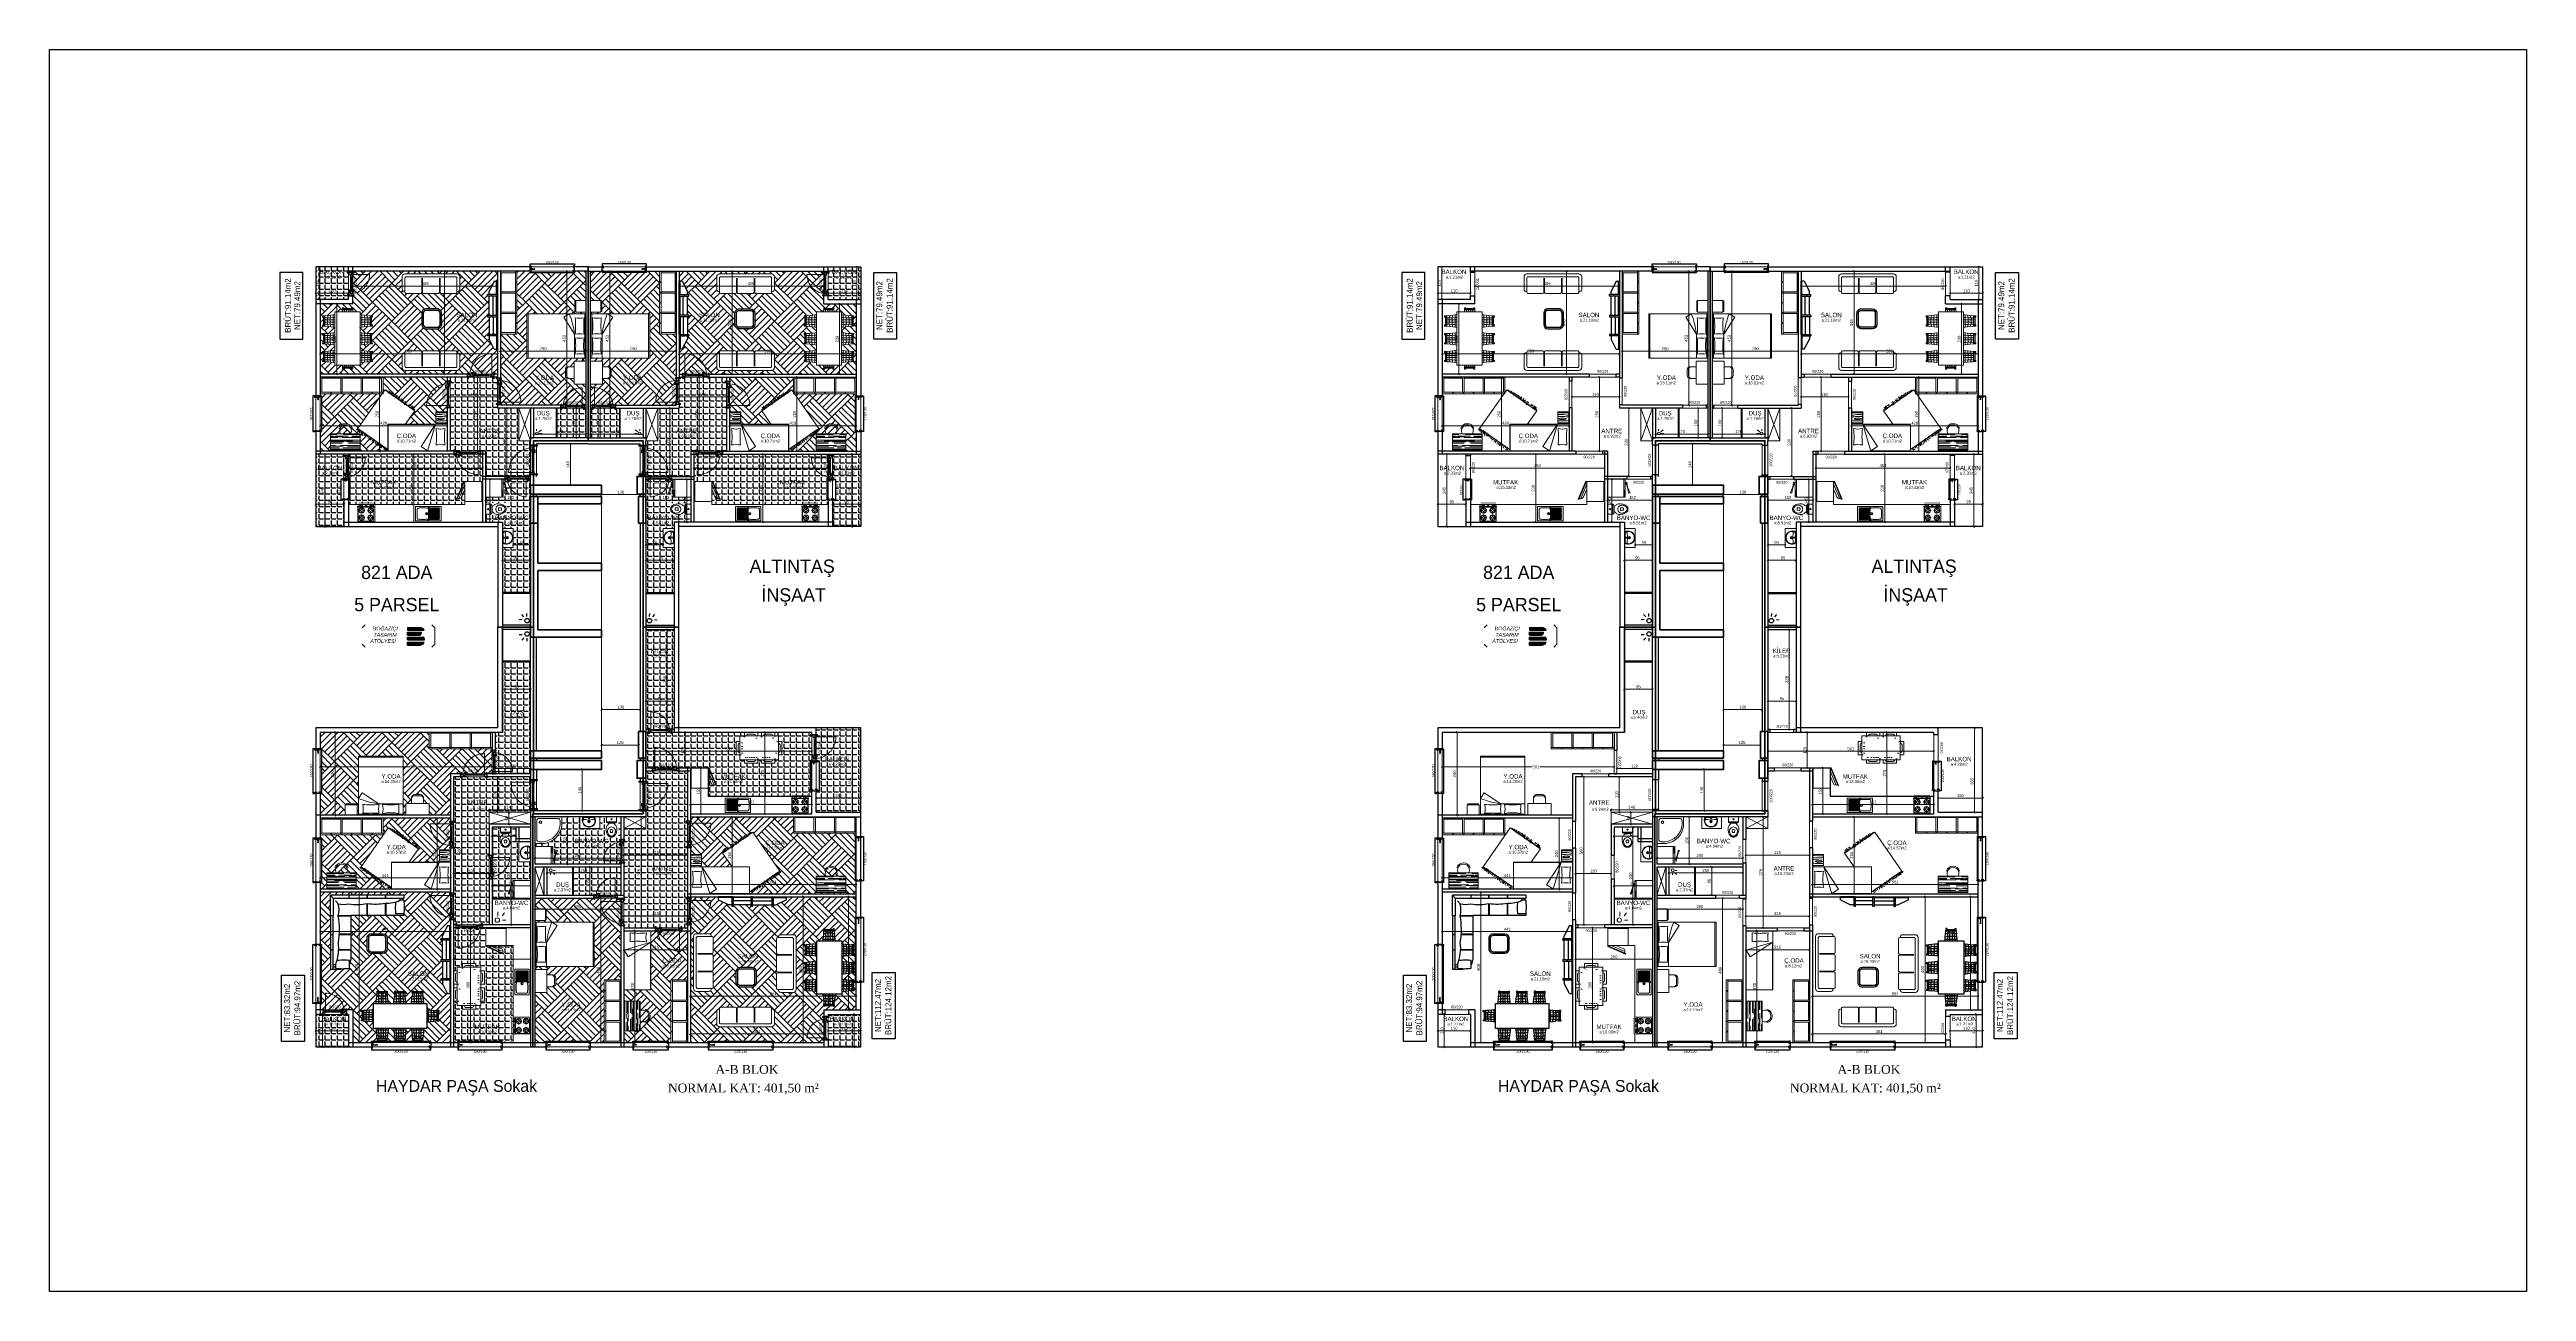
# Model space of a CAD drawing. Header units: centimetres. Extents: x 562865 to 1310255, y -148070 to 32737.
# Drawn here: x 616068 to 624435, y 16249 to 20445 of the extents above; entities that cross this region are included whole.
import ezdxf
from ezdxf.enums import TextEntityAlignment as Align

# ---------------------------------------------------------------- set-up
doc = ezdxf.new("R2010")
doc.units = ezdxf.units.CM
doc.header["$LTSCALE"] = 2.5
doc.linetypes.add('ACAD_ISO07W100', pattern=[3, 0, -3])
doc.layers.get('0').update_dxf_attribs({"color": 86})
for name, color, linetype, lineweight in [('_grns-03_Arka', 33, 'Continuous', 0), ('DUVAR', 4, 'Continuous', 30), ('duvar-kesim', 7, 'Continuous', 0), ('GÖRÜNÜŞLER', 96, 'Continuous', 25), ('iç ölçü', 106, 'Continuous', 18), ('kapi', 9, 'Continuous', 0), ('kolon', 1, 'Continuous', 53), ('Z_YOL_ADI', 7, 'Continuous', 0)]:
    doc.layers.add(name, color=color, linetype=linetype, lineweight=lineweight)
for name, color, linetype in [('alan', 7, 'Continuous'), ('kapi-yazi', 7, 'Continuous'), ('mahal', 7, 'Continuous'), ('penc-yazi', 7, 'Continuous'), ('pencere', 7, 'Continuous'), ('tarama', 173, 'Continuous')]:
    doc.layers.add(name, color=color, linetype=linetype)
doc.styles.add('autodim', font='times.ttf')
doc.styles.add('PINAR', font='comic.ttf')
doc.dimstyles.new('TEMİZ ÖLÇÜ', dxfattribs={"dimtxt": 10, "dimasz": 5, "dimexe": 1.8, "dimexo": 0.625, "dimgap": 3, "dimtad": 1, "dimdec": 0, "dimrnd": 0.5, "dimzin": 1, "dimdsep": 46, "dimtxsty": 'PINAR', "dimblk": 'OBLIQUE', "dimcen": 0.9, "dimdle": 2, "dimclrd": 256, "dimclre": 256, "dimclrt": 7, "dimadec": 0, "dimazin": 0, "dimtfac": 1, "dimtdec": 0, "dimtofl": 0, "dimtmove": 2, "dimatfit": 2, "dimfxl": 10, "dimfxlon": 1, "dimlwd": -1, "dimlwe": -1, "dimarcsym": 0})
pattern_1 = [(0, (0, 0), (0, 20.955), [15.24, -5.715]), (90, (0, 0), (-20.955, 1e-15), [15.24, -5.715])]
pattern_2 = [(135, (0, 0), (-129.315688, 1e-14), [91.44, -91.44]), (135, (10.78, 10.78), (-129.315688, 1e-14), [91.44, -91.44]), (135, (21.55, 21.55), (-129.315688, 1e-14), [91.44, -91.44]), (135, (32.33, 32.33), (-129.315688, 1e-14), [91.44, -91.44]), (135, (43.105, 43.105), (-129.315688, 1e-14), [91.44, -91.44]), (135, (53.88, 53.88), (-129.315688, 1e-14), [91.44, -91.44]), (135, (64.66, 64.66), (-129.315688, 1e-14), [91.44, -91.44]), (45, (-64.66, 64.66), (129.315688, -1e-14), [91.44, -91.44]), (45, (-75.43, 75.43), (129.315688, -1e-14), [91.44, -91.44]), (45, (-86.21, 86.21), (129.315688, -1e-14), [91.44, -91.44]), (45, (-96.99, 96.99), (129.315688, -1e-14), [91.44, -91.44]), (45, (-107.76, 107.76), (129.315688, -1e-14), [91.44, -91.44]), (45, (-118.54, 118.54), (129.315688, -1e-14), [91.44, -91.44]), (45, (-129.32, 129.32), (129.315688, -1e-14), [91.44, -91.44])]

# ---------------------------------------------------------------- blocks, each defined once
blk = doc.blocks.new('_Oblique')
at = {"color": 0, "linetype": 'ByBlock', "lineweight": -2}
blk.add_line((-0.5, -0.5), (0.5, 0.5), dxfattribs=at)
blk = doc.blocks.new('*D1269')
at = {"layer": 'Defpoints', "color": 0}
for p in [(617932.7, 18943), (618062.7, 18943), (618062.7, 18941.1)]:
    blk.add_point(p, dxfattribs=at)
at = {"layer": 'iç ölçü'}
for p, q in [((617930.7, 18941.1), (618064.7, 18941.1)), ((617932.7, 18942.4), (617932.7, 18939.3)), ((618062.7, 18942.4), (618062.7, 18939.3))]:
    blk.add_line(p, q, dxfattribs=at)
at = {"layer": 'iç ölçü', "linetype": 'ByBlock', "xscale": 5, "yscale": 5, "zscale": 5, "rotation": 180}
blk.add_blockref('_Oblique', (617932.7, 18941.1), dxfattribs=at)
at = {"layer": 'iç ölçü', "linetype": 'ByBlock', "xscale": 5, "yscale": 5, "zscale": 5}
blk.add_blockref('_Oblique', (618062.7, 18941.1), dxfattribs=at)
at = {"layer": 'iç ölçü', "color": 7, "insert": (617997.7, 18949.5), "char_height": 10, "attachment_point": 5, "style": 'PINAR'}
blk.add_mtext('130', dxfattribs=at)
blk = doc.blocks.new('*D1270')
at = {"layer": 'Defpoints', "color": 0}
for p in [(617819.5, 19113), (617819.5, 18973), (617827.3, 18973)]:
    blk.add_point(p, dxfattribs=at)
at = {"layer": 'iç ölçü'}
for p, q in [((617820.1, 19113), (617829.1, 19113)), ((617827.3, 19115), (617827.3, 18971)), ((617820.1, 18973), (617829.1, 18973))]:
    blk.add_line(p, q, dxfattribs=at)
at = {"layer": 'iç ölçü', "linetype": 'ByBlock', "xscale": 5, "yscale": 5, "zscale": 5}
for p, rotation in [((617827.3, 19113), 90), ((617827.3, 18973), 270)]:
    blk.add_blockref('_Oblique', p, dxfattribs=dict(at, rotation=rotation))
at = {"layer": 'iç ölçü', "color": 7, "insert": (617818.9, 19043), "char_height": 10, "attachment_point": 5, "rotation": 90, "style": 'PINAR'}
blk.add_mtext('140', dxfattribs=at)
blk = doc.blocks.new('*D1271')
at = {"layer": 'Defpoints', "color": 0}
for p in [(617843.9, 18013), (617843.9, 17873), (617867.3, 17873)]:
    blk.add_point(p, dxfattribs=at)
at = {"layer": 'iç ölçü'}
for p, q in [((617857.3, 18013), (617869.1, 18013)), ((617867.3, 18015), (617867.3, 17871)), ((617857.3, 17873), (617869.1, 17873))]:
    blk.add_line(p, q, dxfattribs=at)
at = {"layer": 'iç ölçü', "linetype": 'ByBlock', "xscale": 5, "yscale": 5, "zscale": 5}
for p, rotation in [((617867.3, 18013), 90), ((617867.3, 17873), 270)]:
    blk.add_blockref('_Oblique', p, dxfattribs=dict(at, rotation=rotation))
at = {"layer": 'iç ölçü', "color": 7, "insert": (617858.9, 17943), "char_height": 10, "attachment_point": 5, "rotation": 90, "style": 'PINAR'}
blk.add_mtext('140', dxfattribs=at)
blk = doc.blocks.new('fm-door1')
at = {"linetype": 'Continuous'}
for p, q in [((0, 25), (0, -25)), ((100, 25), (0, 25)), ((80, 32), (80, 0)), ((84, 28), (128, 28)), ((90, 50), (910, 50)), ((90, 50), (90, 30)), ((100, 30), (90, 30)), ((100, 30), (100, -5)), ((100, 30), (100, -5)), ((100, 0), (900, 0)), ((190, 50), (190, 0)), ((810, 50), (810, 0)), ((910, 30), (900, 30)), ((900, 30), (900, -5)), ((900, 25), (1000, 25)), ((910, 50), (910, 30)), ((1000, 25), (1000, -25)), ((110, -25), (0, -25)), ((100, -5), (110, -5)), ((110, -5), (100, -5)), ((110, -5), (110, -25)), ((110, -25), (110, -5)), ((890, -25), (890, -5)), ((890, -5), (900, -5)), ((890, -25), (1000, -25))]:
    blk.add_line(p, q, dxfattribs=at)
at = {"color": 8, "linetype": 'Continuous'}
for p, q in [((190, 35), (810, 35)), ((190, 15), (810, 15))]:
    blk.add_line(p, q, dxfattribs=at)
at = {"linetype": 'Continuous'}
for points in [[(858, 58), (858, 89, 0.414214), (842, 104), (759, 104, 1), (759, 89), (835, 89, -0.414214), (842, 81), (842, 58)], [(858, -8), (858, -39, -0.414214), (842, -54), (759, -54, -1), (759, -39), (835, -39, 0.414214), (842, -31), (842, -8)]]:
    blk.add_lwpolyline(points, format="xyb", dxfattribs=at)
for points in [[(869, 50), (869, 58), (831, 58), (831, 50)], [(869, 0), (869, -8), (831, -8), (831, 0)]]:
    blk.add_lwpolyline(points, dxfattribs=at)
blk.add_circle((84, 32), 4.26, dxfattribs=at)
blk = doc.blocks.new('*D1272')
at = {"layer": 'Defpoints', "color": 0}
for p in [(617895.2, 19450), (618184.7, 19453.5), (618184.7, 19425.6)]:
    blk.add_point(p, dxfattribs=at)
at = {"layer": 'iç ölçü'}
for p, q in [((617893.2, 19425.6), (618186.7, 19425.6)), ((617895.2, 19435.6), (617895.2, 19423.8)), ((618184.7, 19435.6), (618184.7, 19423.8))]:
    blk.add_line(p, q, dxfattribs=at)
at = {"layer": 'iç ölçü', "linetype": 'ByBlock', "xscale": 5, "yscale": 5, "zscale": 5, "rotation": 180}
blk.add_blockref('_Oblique', (617895.2, 19425.6), dxfattribs=at)
at = {"layer": 'iç ölçü', "linetype": 'ByBlock', "xscale": 5, "yscale": 5, "zscale": 5}
blk.add_blockref('_Oblique', (618184.7, 19425.6), dxfattribs=at)
at = {"layer": 'iç ölçü', "color": 7, "insert": (618039.9, 19434.2), "char_height": 10, "attachment_point": 5, "style": 'PINAR'}
blk.add_mtext('290', dxfattribs=at)
blk = doc.blocks.new('*D1273')
at = {"layer": 'Defpoints', "color": 0}
for p in [(617960.3, 19695.7), (617968.5, 19695.7), (617968.5, 19243)]:
    blk.add_point(p, dxfattribs=at)
at = {"layer": 'iç ölçü'}
for p, q in [((617967.9, 19695.7), (617958.5, 19695.7)), ((617960.3, 19241), (617960.3, 19697.7)), ((617967.9, 19243), (617958.5, 19243))]:
    blk.add_line(p, q, dxfattribs=at)
at = {"layer": 'iç ölçü', "linetype": 'ByBlock', "xscale": 5, "yscale": 5, "zscale": 5}
for p, rotation in [((617960.3, 19695.7), 90), ((617960.3, 19243), 270)]:
    blk.add_blockref('_Oblique', p, dxfattribs=dict(at, rotation=rotation))
at = {"layer": 'iç ölçü', "color": 7, "insert": (617951.8, 19469.4), "char_height": 10, "attachment_point": 5, "rotation": 90, "style": 'PINAR'}
blk.add_mtext('453', dxfattribs=at)
blk = doc.blocks.new('*D1274')
at = {"layer": 'Defpoints', "color": 0}
for p in [(618343.4, 19695.7), (618373.6, 19695.7), (618353.4, 19348)]:
    blk.add_point(p, dxfattribs=at)
at = {"layer": 'iç ölçü'}
for p, q in [((618363.6, 19695.7), (618375.4, 19695.7)), ((618373.6, 19346), (618373.6, 19697.7)), ((618363.6, 19348), (618375.4, 19348))]:
    blk.add_line(p, q, dxfattribs=at)
at = {"layer": 'iç ölçü', "linetype": 'ByBlock', "xscale": 5, "yscale": 5, "zscale": 5}
for p, rotation in [((618373.6, 19695.7), 90), ((618373.6, 19348), 270)]:
    blk.add_blockref('_Oblique', p, dxfattribs=dict(at, rotation=rotation))
at = {"layer": 'iç ölçü', "color": 7, "insert": (618365.2, 19521.9), "char_height": 10, "attachment_point": 5, "rotation": 90, "style": 'PINAR'}
blk.add_mtext('348', dxfattribs=at)
blk = doc.blocks.new('*D1275')
at = {"layer": 'Defpoints', "color": 0}
for p in [(618194.7, 19638.4), (618793, 19522.1), (618793, 19417.4)]:
    blk.add_point(p, dxfattribs=at)
at = {"layer": 'iç ölçü'}
for p, q in [((618192.7, 19417.4), (618795, 19417.4)), ((618194.7, 19427.4), (618194.7, 19415.6)), ((618793, 19427.4), (618793, 19415.6))]:
    blk.add_line(p, q, dxfattribs=at)
at = {"layer": 'iç ölçü', "linetype": 'ByBlock', "xscale": 5, "yscale": 5, "zscale": 5, "rotation": 180}
blk.add_blockref('_Oblique', (618194.7, 19417.4), dxfattribs=at)
at = {"layer": 'iç ölçü', "linetype": 'ByBlock', "xscale": 5, "yscale": 5, "zscale": 5}
blk.add_blockref('_Oblique', (618793, 19417.4), dxfattribs=at)
at = {"layer": 'iç ölçü', "color": 7, "insert": (618493.8, 19426), "char_height": 10, "attachment_point": 5, "style": 'PINAR'}
blk.add_mtext('599', dxfattribs=at)
blk = doc.blocks.new('*D1276')
at = {"layer": 'Defpoints', "color": 0}
for p in [(618194.7, 19645.4), (618194.7, 19638.4), (618683, 19632.6)]:
    blk.add_point(p, dxfattribs=at)
at = {"layer": 'iç ölçü'}
for p, q in [((618685, 19645.4), (618192.7, 19645.4)), ((618194.7, 19639.1), (618194.7, 19647.2)), ((618683, 19635.4), (618683, 19647.2))]:
    blk.add_line(p, q, dxfattribs=at)
at = {"layer": 'iç ölçü', "linetype": 'ByBlock', "xscale": 5, "yscale": 5, "zscale": 5, "rotation": 180}
blk.add_blockref('_Oblique', (618194.7, 19645.4), dxfattribs=at)
at = {"layer": 'iç ölçü', "linetype": 'ByBlock', "xscale": 5, "yscale": 5, "zscale": 5}
blk.add_blockref('_Oblique', (618683, 19645.4), dxfattribs=at)
at = {"layer": 'iç ölçü', "color": 7, "insert": (618438.8, 19654), "char_height": 10, "attachment_point": 5, "style": 'PINAR'}
blk.add_mtext('489', dxfattribs=at)
blk = doc.blocks.new('*D1277')
at = {"layer": 'Defpoints', "color": 0}
for p in [(618745.5, 19585.7), (618736.8, 19348), (618745.5, 19348)]:
    blk.add_point(p, dxfattribs=at)
at = {"layer": 'iç ölçü'}
for p, q in [((618744.9, 19585.7), (618735, 19585.7)), ((618736.8, 19587.7), (618736.8, 19346)), ((618744.9, 19348), (618735, 19348))]:
    blk.add_line(p, q, dxfattribs=at)
at = {"layer": 'iç ölçü', "linetype": 'ByBlock', "xscale": 5, "yscale": 5, "zscale": 5}
for p, rotation in [((618736.8, 19585.7), 90), ((618736.8, 19348), 270)]:
    blk.add_blockref('_Oblique', p, dxfattribs=dict(at, rotation=rotation))
at = {"layer": 'iç ölçü', "color": 7, "insert": (618728.5, 19466.9), "char_height": 10, "attachment_point": 5, "rotation": 90, "style": 'PINAR'}
blk.add_mtext('238', dxfattribs=at)
blk = doc.blocks.new('*D1278')
at = {"layer": 'Defpoints', "color": 0}
for p in [(618557.6, 19338), (618557.6, 19088), (618592.5, 19088)]:
    blk.add_point(p, dxfattribs=at)
at = {"layer": 'iç ölçü'}
for p, q in [((618582.5, 19338), (618594.3, 19338)), ((618592.5, 19340), (618592.5, 19086)), ((618582.5, 19088), (618594.3, 19088))]:
    blk.add_line(p, q, dxfattribs=at)
at = {"layer": 'iç ölçü', "linetype": 'ByBlock', "xscale": 5, "yscale": 5, "zscale": 5}
for p, rotation in [((618592.5, 19338), 90), ((618592.5, 19088), 270)]:
    blk.add_blockref('_Oblique', p, dxfattribs=dict(at, rotation=rotation))
at = {"layer": 'iç ölçü', "color": 7, "insert": (618584, 19213), "char_height": 10, "attachment_point": 5, "rotation": 90, "style": 'PINAR'}
blk.add_mtext('250', dxfattribs=at)
blk = doc.blocks.new('*D1279')
at = {"layer": 'Defpoints', "color": 0}
for p in [(618364.7, 19190.1), (618364.7, 19173.8), (618793, 19051.5)]:
    blk.add_point(p, dxfattribs=at)
at = {"layer": 'iç ölçü'}
for p, q in [((618795, 19173.8), (618362.7, 19173.8)), ((618364.7, 19183.8), (618364.7, 19172)), ((618793, 19163.8), (618793, 19175.6))]:
    blk.add_line(p, q, dxfattribs=at)
at = {"layer": 'iç ölçü', "linetype": 'ByBlock', "xscale": 5, "yscale": 5, "zscale": 5, "rotation": 180}
blk.add_blockref('_Oblique', (618364.7, 19173.8), dxfattribs=at)
at = {"layer": 'iç ölçü', "linetype": 'ByBlock', "xscale": 5, "yscale": 5, "zscale": 5}
blk.add_blockref('_Oblique', (618793, 19173.8), dxfattribs=at)
at = {"layer": 'iç ölçü', "color": 7, "insert": (618578.8, 19182.4), "char_height": 10, "attachment_point": 5, "style": 'PINAR'}
blk.add_mtext('429', dxfattribs=at)
blk = doc.blocks.new('*D1280')
at = {"layer": 'Defpoints', "color": 0}
for p in [(618462.1, 19078), (618462.1, 18848), (618477.2, 18848)]:
    blk.add_point(p, dxfattribs=at)
at = {"layer": 'iç ölçü'}
for p, q in [((618477.2, 19080), (618477.2, 18846)), ((618467.2, 19078), (618479, 19078)), ((618467.2, 18848), (618479, 18848))]:
    blk.add_line(p, q, dxfattribs=at)
at = {"layer": 'iç ölçü', "linetype": 'ByBlock', "xscale": 5, "yscale": 5, "zscale": 5}
for p, rotation in [((618477.2, 19078), 90), ((618477.2, 18848), 270)]:
    blk.add_blockref('_Oblique', p, dxfattribs=dict(at, rotation=rotation))
at = {"layer": 'iç ölçü', "color": 7, "insert": (618468.8, 18963), "char_height": 10, "attachment_point": 5, "rotation": 90, "style": 'PINAR'}
blk.add_mtext('230', dxfattribs=at)
blk = doc.blocks.new('*D1281')
at = {"layer": 'Defpoints', "color": 0}
for p in [(618244.7, 19034.5), (618244.7, 19031), (618698, 19034.5)]:
    blk.add_point(p, dxfattribs=at)
at = {"layer": 'iç ölçü'}
for p, q in [((618700, 19031), (618242.7, 19031)), ((618244.7, 19033.9), (618244.7, 19029.2)), ((618698, 19033.9), (618698, 19029.2))]:
    blk.add_line(p, q, dxfattribs=at)
at = {"layer": 'iç ölçü', "linetype": 'ByBlock', "xscale": 5, "yscale": 5, "zscale": 5, "rotation": 180}
blk.add_blockref('_Oblique', (618244.7, 19031), dxfattribs=at)
at = {"layer": 'iç ölçü', "linetype": 'ByBlock', "xscale": 5, "yscale": 5, "zscale": 5}
blk.add_blockref('_Oblique', (618698, 19031), dxfattribs=at)
at = {"layer": 'iç ölçü', "color": 7, "insert": (618471.3, 19039.5), "char_height": 10, "attachment_point": 5, "style": 'PINAR'}
blk.add_mtext('454', dxfattribs=at)
blk = doc.blocks.new('*D1282')
at = {"layer": 'Defpoints', "color": 0}
for p in [(618194.7, 19259.2), (618354.7, 19271.5), (618354.7, 19259.2)]:
    blk.add_point(p, dxfattribs=at)
at = {"layer": 'iç ölçü'}
for p, q in [((618192.7, 19271.5), (618356.7, 19271.5)), ((618194.7, 19261.5), (618194.7, 19273.3)), ((618354.7, 19261.5), (618354.7, 19273.3))]:
    blk.add_line(p, q, dxfattribs=at)
at = {"layer": 'iç ölçü', "linetype": 'ByBlock', "xscale": 5, "yscale": 5, "zscale": 5, "rotation": 180}
blk.add_blockref('_Oblique', (618194.7, 19271.5), dxfattribs=at)
at = {"layer": 'iç ölçü', "linetype": 'ByBlock', "xscale": 5, "yscale": 5, "zscale": 5}
blk.add_blockref('_Oblique', (618354.7, 19271.5), dxfattribs=at)
at = {"layer": 'iç ölçü', "color": 7, "insert": (618274.7, 19280), "char_height": 10, "attachment_point": 5, "style": 'PINAR'}
blk.add_mtext('160', dxfattribs=at)
blk = doc.blocks.new('*D1283')
at = {"layer": 'Defpoints', "color": 0}
for p in [(618225, 19338), (618250.9, 19088), (618262.2, 19088)]:
    blk.add_point(p, dxfattribs=at)
at = {"layer": 'iç ölçü'}
for p, q in [((618252.2, 19338), (618264, 19338)), ((618262.2, 19340), (618262.2, 19086)), ((618252.2, 19088), (618264, 19088))]:
    blk.add_line(p, q, dxfattribs=at)
at = {"layer": 'iç ölçü', "linetype": 'ByBlock', "xscale": 5, "yscale": 5, "zscale": 5}
for p, rotation in [((618262.2, 19338), 90), ((618262.2, 19088), 270)]:
    blk.add_blockref('_Oblique', p, dxfattribs=dict(at, rotation=rotation))
at = {"layer": 'iç ölçü', "color": 7, "insert": (618253.7, 19213), "char_height": 10, "attachment_point": 5, "rotation": 90, "style": 'PINAR'}
blk.add_mtext('250', dxfattribs=at)
blk = doc.blocks.new('*D1284')
at = {"layer": 'Defpoints', "color": 0}
for p in [(618216.6, 18993), (618216.6, 18848), (618220.4, 18848)]:
    blk.add_point(p, dxfattribs=at)
at = {"layer": 'iç ölçü'}
for p, q in [((618220.4, 18995), (618220.4, 18846)), ((618217.2, 18993), (618222.2, 18993)), ((618217.2, 18848), (618222.2, 18848))]:
    blk.add_line(p, q, dxfattribs=at)
at = {"layer": 'iç ölçü', "linetype": 'ByBlock', "xscale": 5, "yscale": 5, "zscale": 5}
for p, rotation in [((618220.4, 18993), 90), ((618220.4, 18848), 270)]:
    blk.add_blockref('_Oblique', p, dxfattribs=dict(at, rotation=rotation))
at = {"layer": 'iç ölçü', "color": 7, "insert": (618211.9, 18920.5), "char_height": 10, "attachment_point": 5, "rotation": 90, "style": 'PINAR'}
blk.add_mtext('145', dxfattribs=at)
blk = doc.blocks.new('*D1220')
at = {"layer": 'Defpoints', "color": 0}
for p in [(618138.7, 19233), (618130.1, 19003), (618162.9, 19003)]:
    blk.add_point(p, dxfattribs=at)
at = {"layer": 'iç ölçü'}
for p, q in [((618152.9, 19233), (618164.7, 19233)), ((618162.9, 19235), (618162.9, 19001)), ((618152.9, 19003), (618164.7, 19003))]:
    blk.add_line(p, q, dxfattribs=at)
at = {"layer": 'iç ölçü', "linetype": 'ByBlock', "xscale": 5, "yscale": 5, "zscale": 5}
for p, rotation in [((618162.9, 19233), 90), ((618162.9, 19003), 270)]:
    blk.add_blockref('_Oblique', p, dxfattribs=dict(at, rotation=rotation))
at = {"layer": 'iç ölçü', "color": 7, "insert": (618154.5, 19118), "char_height": 10, "attachment_point": 5, "rotation": 90, "style": 'PINAR'}
blk.add_mtext('230', dxfattribs=at)
blk = doc.blocks.new('*D1221')
at = {"layer": 'Defpoints', "color": 0}
for p in [(618698, 19655.7), (618808, 19655.7), (618808, 19621.6)]:
    blk.add_point(p, dxfattribs=at)
at = {"layer": 'iç ölçü'}
for p, q in [((618696, 19621.6), (618810, 19621.6)), ((618698, 19631.6), (618698, 19619.8)), ((618808, 19631.6), (618808, 19619.8))]:
    blk.add_line(p, q, dxfattribs=at)
at = {"layer": 'iç ölçü', "linetype": 'ByBlock', "xscale": 5, "yscale": 5, "zscale": 5, "rotation": 180}
blk.add_blockref('_Oblique', (618698, 19621.6), dxfattribs=at)
at = {"layer": 'iç ölçü', "linetype": 'ByBlock', "xscale": 5, "yscale": 5, "zscale": 5}
blk.add_blockref('_Oblique', (618808, 19621.6), dxfattribs=at)
at = {"layer": 'iç ölçü', "color": 7, "insert": (618753, 19630), "char_height": 10, "attachment_point": 5, "style": 'PINAR'}
blk.add_mtext('110', dxfattribs=at)
blk = doc.blocks.new('*D1222')
at = {"layer": 'Defpoints', "color": 0}
for p in [(618794.7, 19710.7), (618800.9, 19710.7), (618800.9, 19600.7)]:
    blk.add_point(p, dxfattribs=at)
at = {"layer": 'iç ölçü'}
for p, q in [((618800.3, 19710.7), (618792.9, 19710.7)), ((618794.7, 19598.7), (618794.7, 19712.7)), ((618800.3, 19600.7), (618792.9, 19600.7))]:
    blk.add_line(p, q, dxfattribs=at)
at = {"layer": 'iç ölçü', "linetype": 'ByBlock', "xscale": 5, "yscale": 5, "zscale": 5}
for p, rotation in [((618794.7, 19710.7), 90), ((618794.7, 19600.7), 270)]:
    blk.add_blockref('_Oblique', p, dxfattribs=dict(at, rotation=rotation))
at = {"layer": 'iç ölçü', "color": 7, "insert": (618786.3, 19655.7), "char_height": 10, "attachment_point": 5, "rotation": 90, "style": 'PINAR'}
blk.add_mtext('110', dxfattribs=at)
blk = doc.blocks.new('*D1223')
at = {"layer": 'Defpoints', "color": 0}
for p in [(618713, 18915.4), (618808, 18915.4), (618808, 18908.6)]:
    blk.add_point(p, dxfattribs=at)
at = {"layer": 'iç ölçü'}
for p, q in [((618713, 18914.8), (618713, 18906.8)), ((618808, 18914.8), (618808, 18906.8)), ((618711, 18908.6), (618810, 18908.6))]:
    blk.add_line(p, q, dxfattribs=at)
at = {"layer": 'iç ölçü', "linetype": 'ByBlock', "xscale": 5, "yscale": 5, "zscale": 5, "rotation": 180}
blk.add_blockref('_Oblique', (618713, 18908.6), dxfattribs=at)
at = {"layer": 'iç ölçü', "linetype": 'ByBlock', "xscale": 5, "yscale": 5, "zscale": 5}
blk.add_blockref('_Oblique', (618808, 18908.6), dxfattribs=at)
at = {"layer": 'iç ölçü', "color": 7, "insert": (618760.5, 18917.1), "char_height": 10, "attachment_point": 5, "style": 'PINAR'}
blk.add_mtext('95', dxfattribs=at)
blk = doc.blocks.new('*D1224')
at = {"layer": 'Defpoints', "color": 0}
for p in [(618792.7, 19078), (618777.9, 18833), (618792.7, 18833)]:
    blk.add_point(p, dxfattribs=at)
at = {"layer": 'iç ölçü'}
for p, q in [((618777.9, 19080), (618777.9, 18831)), ((618787.9, 19078), (618776.1, 19078)), ((618787.9, 18833), (618776.1, 18833))]:
    blk.add_line(p, q, dxfattribs=at)
at = {"layer": 'iç ölçü', "linetype": 'ByBlock', "xscale": 5, "yscale": 5, "zscale": 5}
for p, rotation in [((618777.9, 19078), 90), ((618777.9, 18833), 270)]:
    blk.add_blockref('_Oblique', p, dxfattribs=dict(at, rotation=rotation))
at = {"layer": 'iç ölçü', "color": 7, "insert": (618769.4, 18955.5), "char_height": 10, "attachment_point": 5, "rotation": 90, "style": 'PINAR'}
blk.add_mtext('245', dxfattribs=at)
blk = doc.blocks.new('*D1225')
at = {"layer": 'Defpoints', "color": 0}
for p in [(618082.7, 18745.7), (618177.7, 18745.7), (618082.7, 18719.3)]:
    blk.add_point(p, dxfattribs=at)
at = {"layer": 'iç ölçü'}
for p, q in [((618179.7, 18719.3), (618080.7, 18719.3)), ((618082.7, 18729.3), (618082.7, 18717.5)), ((618177.7, 18729.3), (618177.7, 18717.5))]:
    blk.add_line(p, q, dxfattribs=at)
at = {"layer": 'iç ölçü', "linetype": 'ByBlock', "xscale": 5, "yscale": 5, "zscale": 5, "rotation": 180}
blk.add_blockref('_Oblique', (618082.7, 18719.3), dxfattribs=at)
at = {"layer": 'iç ölçü', "linetype": 'ByBlock', "xscale": 5, "yscale": 5, "zscale": 5}
blk.add_blockref('_Oblique', (618177.7, 18719.3), dxfattribs=at)
at = {"layer": 'iç ölçü', "color": 7, "insert": (618133.5, 18727.8), "char_height": 10, "attachment_point": 5, "style": 'PINAR'}
blk.add_mtext('95', dxfattribs=at)
blk = doc.blocks.new('*D1226')
at = {"layer": 'Defpoints', "color": 0}
for p in [(618234.7, 18922.5), (618082.7, 18890), (618234.7, 18900.2)]:
    blk.add_point(p, dxfattribs=at)
at = {"layer": 'iç ölçü'}
for p, q in [((618080.7, 18922.5), (618236.7, 18922.5)), ((618082.7, 18912.5), (618082.7, 18924.3)), ((618234.7, 18912.5), (618234.7, 18924.3))]:
    blk.add_line(p, q, dxfattribs=at)
at = {"layer": 'iç ölçü', "linetype": 'ByBlock', "xscale": 5, "yscale": 5, "zscale": 5, "rotation": 180}
blk.add_blockref('_Oblique', (618082.7, 18922.5), dxfattribs=at)
at = {"layer": 'iç ölçü', "linetype": 'ByBlock', "xscale": 5, "yscale": 5, "zscale": 5}
blk.add_blockref('_Oblique', (618234.7, 18922.5), dxfattribs=at)
at = {"layer": 'iç ölçü', "color": 7, "insert": (618150.1, 18931), "char_height": 10, "attachment_point": 5, "style": 'PINAR'}
blk.add_mtext('152', dxfattribs=at)
blk = doc.blocks.new('*D1227')
at = {"layer": 'Defpoints', "color": 0}
for p in [(617914.8, 19233), (617914.8, 19133), (617928.1, 19133)]:
    blk.add_point(p, dxfattribs=at)
at = {"layer": 'iç ölçü'}
for p, q in [((617918.1, 19233), (617929.9, 19233)), ((617928.1, 19235), (617928.1, 19131)), ((617918.1, 19133), (617929.9, 19133))]:
    blk.add_line(p, q, dxfattribs=at)
at = {"layer": 'iç ölçü', "linetype": 'ByBlock', "xscale": 5, "yscale": 5, "zscale": 5}
for p, rotation in [((617928.1, 19233), 90), ((617928.1, 19133), 270)]:
    blk.add_blockref('_Oblique', p, dxfattribs=dict(at, rotation=rotation))
at = {"layer": 'iç ölçü', "color": 7, "insert": (617919.7, 19183), "char_height": 10, "attachment_point": 5, "rotation": 90, "style": 'PINAR'}
blk.add_mtext('100', dxfattribs=at)
blk = doc.blocks.new('*D1228')
at = {"layer": 'Defpoints', "color": 0}
for p in [(617895.2, 19172.6), (618072.7, 19172.6), (618072.7, 19145.5)]:
    blk.add_point(p, dxfattribs=at)
at = {"layer": 'iç ölçü'}
for p, q in [((617893.2, 19145.5), (618074.7, 19145.5)), ((617895.2, 19155.5), (617895.2, 19143.7)), ((618072.7, 19155.5), (618072.7, 19143.7))]:
    blk.add_line(p, q, dxfattribs=at)
at = {"layer": 'iç ölçü', "linetype": 'ByBlock', "xscale": 5, "yscale": 5, "zscale": 5, "rotation": 180}
blk.add_blockref('_Oblique', (617895.2, 19145.5), dxfattribs=at)
at = {"layer": 'iç ölçü', "linetype": 'ByBlock', "xscale": 5, "yscale": 5, "zscale": 5}
blk.add_blockref('_Oblique', (618072.7, 19145.5), dxfattribs=at)
at = {"layer": 'iç ölçü', "color": 7, "insert": (617983.9, 19154), "char_height": 10, "attachment_point": 5, "style": 'PINAR'}
blk.add_mtext('178', dxfattribs=at)
blk = doc.blocks.new('*D1229')
at = {"layer": 'Defpoints', "color": 0}
for p in [(618808, 17915.8), (618658, 17868), (618808, 17757.8)]:
    blk.add_point(p, dxfattribs=at)
at = {"layer": 'iç ölçü'}
for p, q in [((618656, 17915.8), (618810, 17915.8)), ((618658, 17905.8), (618658, 17917.6)), ((618808, 17905.8), (618808, 17917.6))]:
    blk.add_line(p, q, dxfattribs=at)
at = {"layer": 'iç ölçü', "linetype": 'ByBlock', "xscale": 5, "yscale": 5, "zscale": 5, "rotation": 180}
blk.add_blockref('_Oblique', (618658, 17915.8), dxfattribs=at)
at = {"layer": 'iç ölçü', "linetype": 'ByBlock', "xscale": 5, "yscale": 5, "zscale": 5}
blk.add_blockref('_Oblique', (618808, 17915.8), dxfattribs=at)
at = {"layer": 'iç ölçü', "color": 7, "insert": (618733, 17924.3), "char_height": 10, "attachment_point": 5, "style": 'PINAR'}
blk.add_mtext('150', dxfattribs=at)
blk = doc.blocks.new('*D1230')
at = {"layer": 'Defpoints', "color": 0}
for p in [(618753, 18153), (618780.4, 18153), (618753, 17868)]:
    blk.add_point(p, dxfattribs=at)
at = {"layer": 'iç ölçü'}
for p, q in [((618770.4, 18153), (618782.2, 18153)), ((618780.4, 17866), (618780.4, 18155)), ((618770.4, 17868), (618782.2, 17868))]:
    blk.add_line(p, q, dxfattribs=at)
at = {"layer": 'iç ölçü', "linetype": 'ByBlock', "xscale": 5, "yscale": 5, "zscale": 5}
for p, rotation in [((618780.4, 18153), 90), ((618780.4, 17868), 270)]:
    blk.add_blockref('_Oblique', p, dxfattribs=dict(at, rotation=rotation))
at = {"layer": 'iç ölçü', "color": 7, "insert": (618771.8, 17972.4), "char_height": 10, "attachment_point": 5, "rotation": 90, "style": 'PINAR'}
blk.add_mtext('285', dxfattribs=at)
blk = doc.blocks.new('*D1231')
at = {"layer": 'Defpoints', "color": 0}
for p in [(617004.1, 18138), (617032.4, 18138), (617004.1, 17858)]:
    blk.add_point(p, dxfattribs=at)
at = {"layer": 'iç ölçü'}
for p, q in [((617022.4, 18138), (617034.2, 18138)), ((617032.4, 17856), (617032.4, 18140)), ((617022.4, 17858), (617034.2, 17858))]:
    blk.add_line(p, q, dxfattribs=at)
at = {"layer": 'iç ölçü', "linetype": 'ByBlock', "xscale": 5, "yscale": 5, "zscale": 5}
for p, rotation in [((617032.4, 18138), 90), ((617032.4, 17858), 270)]:
    blk.add_blockref('_Oblique', p, dxfattribs=dict(at, rotation=rotation))
at = {"layer": 'iç ölçü', "color": 7, "insert": (617023.9, 17998), "char_height": 10, "attachment_point": 5, "rotation": 90, "style": 'PINAR'}
blk.add_mtext('280', dxfattribs=at)
blk = doc.blocks.new('*D1232')
at = {"layer": 'Defpoints', "color": 0}
for p in [(616982.3, 18092.5), (616982.3, 18021.6), (617562.7, 18038.8)]:
    blk.add_point(p, dxfattribs=at)
at = {"layer": 'iç ölçü'}
for p, q in [((616980.3, 18021.6), (617284.8, 18021.6)), ((616982.3, 18031.6), (616982.3, 18019.8)), ((617564.7, 18021.6), (617312.2, 18021.6)), ((617562.7, 18031.6), (617562.7, 18019.8))]:
    blk.add_line(p, q, dxfattribs=at)
at = {"layer": 'iç ölçü', "linetype": 'ByBlock', "xscale": 5, "yscale": 5, "zscale": 5, "rotation": 180}
blk.add_blockref('_Oblique', (616982.3, 18021.6), dxfattribs=at)
at = {"layer": 'iç ölçü', "linetype": 'ByBlock', "xscale": 5, "yscale": 5, "zscale": 5}
blk.add_blockref('_Oblique', (617562.7, 18021.6), dxfattribs=at)
at = {"layer": 'iç ölçü', "color": 7, "insert": (617298.5, 18021.6), "char_height": 10, "attachment_point": 5, "style": 'PINAR'}
blk.add_mtext('581', dxfattribs=at)
blk = doc.blocks.new('*D1233')
at = {"layer": 'Defpoints', "color": 0}
for p in [(617432.7, 17370.7), (617692.7, 17371.6), (617692.7, 17370.7)]:
    blk.add_point(p, dxfattribs=at)
at = {"layer": 'iç ölçü'}
for p, q in [((617430.7, 17371.6), (617694.7, 17371.6)), ((617432.7, 17371.3), (617432.7, 17373.4)), ((617692.7, 17371.3), (617692.7, 17373.4))]:
    blk.add_line(p, q, dxfattribs=at)
at = {"layer": 'iç ölçü', "linetype": 'ByBlock', "xscale": 5, "yscale": 5, "zscale": 5, "rotation": 180}
blk.add_blockref('_Oblique', (617432.7, 17371.6), dxfattribs=at)
at = {"layer": 'iç ölçü', "linetype": 'ByBlock', "xscale": 5, "yscale": 5, "zscale": 5}
blk.add_blockref('_Oblique', (617692.7, 17371.6), dxfattribs=at)
at = {"layer": 'iç ölçü', "color": 7, "insert": (617562.7, 17380.1), "char_height": 10, "attachment_point": 5, "style": 'PINAR'}
blk.add_mtext('260', dxfattribs=at)
blk = doc.blocks.new('*D1234')
at = {"layer": 'Defpoints', "color": 0}
for p in [(617478.8, 17478), (617484, 17090.3), (617489.9, 17090.3)]:
    blk.add_point(p, dxfattribs=at)
at = {"layer": 'iç ölçü'}
for p, q in [((617479.9, 17478), (617491.7, 17478)), ((617489.9, 17480), (617489.9, 17088.3)), ((617484.7, 17090.3), (617491.7, 17090.3))]:
    blk.add_line(p, q, dxfattribs=at)
at = {"layer": 'iç ölçü', "linetype": 'ByBlock', "xscale": 5, "yscale": 5, "zscale": 5}
for p, rotation in [((617489.9, 17478), 90), ((617489.9, 17090.3), 270)]:
    blk.add_blockref('_Oblique', p, dxfattribs=dict(at, rotation=rotation))
at = {"layer": 'iç ölçü', "color": 7, "insert": (617481.5, 17284.2), "char_height": 10, "attachment_point": 5, "rotation": 90, "style": 'PINAR'}
blk.add_mtext('388', dxfattribs=at)
blk = doc.blocks.new('*D1235')
at = {"layer": 'Defpoints', "color": 0}
for p in [(617552.7, 17772.8), (617432.7, 17672.8), (617552.7, 17661)]:
    blk.add_point(p, dxfattribs=at)
at = {"layer": 'iç ölçü'}
for p, q in [((617430.7, 17661), (617554.7, 17661)), ((617432.7, 17671), (617432.7, 17659.2)), ((617552.7, 17671), (617552.7, 17659.2))]:
    blk.add_line(p, q, dxfattribs=at)
at = {"layer": 'iç ölçü', "linetype": 'ByBlock', "xscale": 5, "yscale": 5, "zscale": 5, "rotation": 180}
blk.add_blockref('_Oblique', (617432.7, 17661), dxfattribs=at)
at = {"layer": 'iç ölçü', "linetype": 'ByBlock', "xscale": 5, "yscale": 5, "zscale": 5}
blk.add_blockref('_Oblique', (617552.7, 17661), dxfattribs=at)
at = {"layer": 'iç ölçü', "color": 7, "insert": (617492.7, 17669.5), "char_height": 10, "attachment_point": 5, "style": 'PINAR'}
blk.add_mtext('120', dxfattribs=at)
blk = doc.blocks.new('*D1236')
at = {"layer": 'Defpoints', "color": 0}
for p in [(617125.8, 17598), (617113.2, 17090.3), (617125.8, 17090.3)]:
    blk.add_point(p, dxfattribs=at)
at = {"layer": 'iç ölçü'}
for p, q in [((617123.2, 17598), (617111.4, 17598)), ((617113.2, 17600), (617113.2, 17088.3)), ((617123.2, 17090.3), (617111.4, 17090.3))]:
    blk.add_line(p, q, dxfattribs=at)
at = {"layer": 'iç ölçü', "linetype": 'ByBlock', "xscale": 5, "yscale": 5, "zscale": 5}
for p, rotation in [((617113.2, 17598), 90), ((617113.2, 17090.3), 270)]:
    blk.add_blockref('_Oblique', p, dxfattribs=dict(at, rotation=rotation))
at = {"layer": 'iç ölçü', "color": 7, "insert": (617104.7, 17344.2), "char_height": 10, "attachment_point": 5, "rotation": 90, "style": 'PINAR'}
blk.add_mtext('508', dxfattribs=at)
blk = doc.blocks.new('*D1237')
at = {"layer": 'Defpoints', "color": 0}
for p in [(617422.7, 17547.8), (616982.3, 17446.6), (617422.7, 17465.1)]:
    blk.add_point(p, dxfattribs=at)
at = {"layer": 'iç ölçü'}
for p, q in [((616980.3, 17465.1), (617424.7, 17465.1)), ((616982.3, 17455.1), (616982.3, 17466.9)), ((617422.7, 17475.1), (617422.7, 17463.3))]:
    blk.add_line(p, q, dxfattribs=at)
at = {"layer": 'iç ölçü', "linetype": 'ByBlock', "xscale": 5, "yscale": 5, "zscale": 5, "rotation": 180}
blk.add_blockref('_Oblique', (616982.3, 17465.1), dxfattribs=at)
at = {"layer": 'iç ölçü', "linetype": 'ByBlock', "xscale": 5, "yscale": 5, "zscale": 5}
blk.add_blockref('_Oblique', (617422.7, 17465.1), dxfattribs=at)
at = {"layer": 'iç ölçü', "color": 7, "insert": (617202.5, 17473.4), "char_height": 10, "attachment_point": 5, "style": 'PINAR'}
blk.add_mtext('441', dxfattribs=at)
blk = doc.blocks.new('*D1238')
at = {"layer": 'Defpoints', "color": 0}
for p in [(617614.3, 17818), (617626.7, 17818), (617614.3, 17488)]:
    blk.add_point(p, dxfattribs=at)
at = {"layer": 'iç ölçü'}
for p, q in [((617616.7, 17818), (617628.5, 17818)), ((617626.7, 17486), (617626.7, 17820)), ((617616.7, 17488), (617628.5, 17488))]:
    blk.add_line(p, q, dxfattribs=at)
at = {"layer": 'iç ölçü', "linetype": 'ByBlock', "xscale": 5, "yscale": 5, "zscale": 5}
for p, rotation in [((617626.7, 17818), 90), ((617626.7, 17488), 270)]:
    blk.add_blockref('_Oblique', p, dxfattribs=dict(at, rotation=rotation))
at = {"layer": 'iç ölçü', "color": 7, "insert": (617618.2, 17653), "char_height": 10, "attachment_point": 5, "rotation": 90, "style": 'PINAR'}
blk.add_mtext('330', dxfattribs=at)
blk = doc.blocks.new('*D1239')
at = {"layer": 'Defpoints', "color": 0}
for p in [(617562.7, 17622), (617692.7, 17622), (617692.7, 17620)]:
    blk.add_point(p, dxfattribs=at)
at = {"layer": 'iç ölçü'}
for p, q in [((617560.7, 17620), (617694.7, 17620)), ((617562.7, 17621.3), (617562.7, 17618.2)), ((617692.7, 17621.3), (617692.7, 17618.2))]:
    blk.add_line(p, q, dxfattribs=at)
at = {"layer": 'iç ölçü', "linetype": 'ByBlock', "xscale": 5, "yscale": 5, "zscale": 5, "rotation": 180}
blk.add_blockref('_Oblique', (617562.7, 17620), dxfattribs=at)
at = {"layer": 'iç ölçü', "linetype": 'ByBlock', "xscale": 5, "yscale": 5, "zscale": 5}
blk.add_blockref('_Oblique', (617692.7, 17620), dxfattribs=at)
at = {"layer": 'iç ölçü', "color": 7, "insert": (617627.7, 17628.5), "char_height": 10, "attachment_point": 5, "style": 'PINAR'}
blk.add_mtext('130', dxfattribs=at)
blk = doc.blocks.new('*D1240')
at = {"layer": 'Defpoints', "color": 0}
for p in [(617562.7, 17786.1), (617642.7, 17787.7), (617642.7, 17786.1)]:
    blk.add_point(p, dxfattribs=at)
at = {"layer": 'iç ölçü'}
for p, q in [((617560.7, 17787.7), (617644.7, 17787.7)), ((617562.7, 17786.7), (617562.7, 17789.5)), ((617642.7, 17786.7), (617642.7, 17789.5))]:
    blk.add_line(p, q, dxfattribs=at)
at = {"layer": 'iç ölçü', "linetype": 'ByBlock', "xscale": 5, "yscale": 5, "zscale": 5, "rotation": 180}
blk.add_blockref('_Oblique', (617562.7, 17787.7), dxfattribs=at)
at = {"layer": 'iç ölçü', "linetype": 'ByBlock', "xscale": 5, "yscale": 5, "zscale": 5}
blk.add_blockref('_Oblique', (617642.7, 17787.7), dxfattribs=at)
at = {"layer": 'iç ölçü', "color": 7, "insert": (617602.7, 17796.2), "char_height": 10, "attachment_point": 5, "style": 'PINAR'}
blk.add_mtext('80', dxfattribs=at)
blk = doc.blocks.new('*D1241')
at = {"layer": 'Defpoints', "color": 0}
for p in [(617342.7, 17848), (617377.2, 17848), (617342.7, 17608)]:
    blk.add_point(p, dxfattribs=at)
at = {"layer": 'iç ölçü'}
for p, q in [((617367.2, 17848), (617379, 17848)), ((617377.2, 17606), (617377.2, 17850)), ((617367.2, 17608), (617379, 17608))]:
    blk.add_line(p, q, dxfattribs=at)
at = {"layer": 'iç ölçü', "linetype": 'ByBlock', "xscale": 5, "yscale": 5, "zscale": 5}
for p, rotation in [((617377.2, 17848), 90), ((617377.2, 17608), 270)]:
    blk.add_blockref('_Oblique', p, dxfattribs=dict(at, rotation=rotation))
at = {"layer": 'iç ölçü', "color": 7, "insert": (617368.7, 17728), "char_height": 10, "attachment_point": 5, "rotation": 90, "style": 'PINAR'}
blk.add_mtext('240', dxfattribs=at)
blk = doc.blocks.new('*D1242')
at = {"layer": 'Defpoints', "color": 0}
for p in [(616982.3, 17809.9), (617422.7, 17809.9), (616982.3, 17646.6)]:
    blk.add_point(p, dxfattribs=at)
at = {"layer": 'iç ölçü'}
for p, q in [((616982.3, 17656.6), (616982.3, 17644.8)), ((617422.7, 17656.6), (617422.7, 17644.8)), ((617424.7, 17646.6), (616980.3, 17646.6))]:
    blk.add_line(p, q, dxfattribs=at)
at = {"layer": 'iç ölçü', "linetype": 'ByBlock', "xscale": 5, "yscale": 5, "zscale": 5, "rotation": 180}
blk.add_blockref('_Oblique', (616982.3, 17646.6), dxfattribs=at)
at = {"layer": 'iç ölçü', "linetype": 'ByBlock', "xscale": 5, "yscale": 5, "zscale": 5}
blk.add_blockref('_Oblique', (617422.7, 17646.6), dxfattribs=at)
at = {"layer": 'iç ölçü', "color": 7, "insert": (617202.5, 17655), "char_height": 10, "attachment_point": 5, "style": 'PINAR'}
blk.add_mtext('441', dxfattribs=at)
blk = doc.blocks.new('*D1243')
at = {"layer": 'Defpoints', "color": 0}
for p in [(617572.7, 18023), (617692.7, 18023), (617692.7, 18015.9)]:
    blk.add_point(p, dxfattribs=at)
at = {"layer": 'iç ölçü'}
for p, q in [((617570.7, 18015.9), (617694.7, 18015.9)), ((617572.7, 18022.4), (617572.7, 18014.1)), ((617692.7, 18022.4), (617692.7, 18014.1))]:
    blk.add_line(p, q, dxfattribs=at)
at = {"layer": 'iç ölçü', "linetype": 'ByBlock', "xscale": 5, "yscale": 5, "zscale": 5, "rotation": 180}
blk.add_blockref('_Oblique', (617572.7, 18015.9), dxfattribs=at)
at = {"layer": 'iç ölçü', "linetype": 'ByBlock', "xscale": 5, "yscale": 5, "zscale": 5}
blk.add_blockref('_Oblique', (617692.7, 18015.9), dxfattribs=at)
at = {"layer": 'iç ölçü', "color": 7, "insert": (617632.7, 18024.3), "char_height": 10, "attachment_point": 5, "style": 'PINAR'}
blk.add_mtext('120', dxfattribs=at)
blk = doc.blocks.new('*D1244')
at = {"layer": 'Defpoints', "color": 0}
for p in [(617597.7, 18255.2), (617692.7, 18283.5), (617692.7, 18255.2)]:
    blk.add_point(p, dxfattribs=at)
at = {"layer": 'iç ölçü'}
for p, q in [((617595.7, 18283.5), (617694.7, 18283.5)), ((617597.7, 18273.5), (617597.7, 18285.3)), ((617692.7, 18273.5), (617692.7, 18285.3))]:
    blk.add_line(p, q, dxfattribs=at)
at = {"layer": 'iç ölçü', "linetype": 'ByBlock', "xscale": 5, "yscale": 5, "zscale": 5, "rotation": 180}
blk.add_blockref('_Oblique', (617597.7, 18283.5), dxfattribs=at)
at = {"layer": 'iç ölçü', "linetype": 'ByBlock', "xscale": 5, "yscale": 5, "zscale": 5}
blk.add_blockref('_Oblique', (617692.7, 18283.5), dxfattribs=at)
at = {"layer": 'iç ölçü', "color": 7, "insert": (617645.2, 18292), "char_height": 10, "attachment_point": 5, "style": 'PINAR'}
blk.add_mtext('95', dxfattribs=at)
blk = doc.blocks.new('*D1245')
at = {"layer": 'Defpoints', "color": 0}
for p in [(616967.3, 17129.9), (616967.3, 17108.6), (617077.3, 17108.6)]:
    blk.add_point(p, dxfattribs=at)
at = {"layer": 'iç ölçü'}
for p, q in [((617079.3, 17129.9), (616965.3, 17129.9)), ((616967.3, 17119.9), (616967.3, 17131.7)), ((617077.3, 17119.9), (617077.3, 17131.7))]:
    blk.add_line(p, q, dxfattribs=at)
at = {"layer": 'iç ölçü', "linetype": 'ByBlock', "xscale": 5, "yscale": 5, "zscale": 5, "rotation": 180}
blk.add_blockref('_Oblique', (616967.3, 17129.9), dxfattribs=at)
at = {"layer": 'iç ölçü', "linetype": 'ByBlock', "xscale": 5, "yscale": 5, "zscale": 5}
blk.add_blockref('_Oblique', (617077.3, 17129.9), dxfattribs=at)
at = {"layer": 'iç ölçü', "color": 7, "insert": (617022.3, 17138.4), "char_height": 10, "attachment_point": 5, "style": 'PINAR'}
blk.add_mtext('110', dxfattribs=at)
blk = doc.blocks.new('*D1246')
at = {"layer": 'Defpoints', "color": 0}
for p in [(616991.4, 17185.3), (616989.4, 17075.3), (616991.4, 17075.3)]:
    blk.add_point(p, dxfattribs=at)
at = {"layer": 'iç ölçü'}
for p, q in [((616990.8, 17185.3), (616987.6, 17185.3)), ((616989.4, 17187.3), (616989.4, 17073.3)), ((616990.8, 17075.3), (616987.6, 17075.3))]:
    blk.add_line(p, q, dxfattribs=at)
at = {"layer": 'iç ölçü', "linetype": 'ByBlock', "xscale": 5, "yscale": 5, "zscale": 5}
for p, rotation in [((616989.4, 17185.3), 90), ((616989.4, 17075.3), 270)]:
    blk.add_blockref('_Oblique', p, dxfattribs=dict(at, rotation=rotation))
at = {"layer": 'iç ölçü', "color": 7, "insert": (616981, 17130.3), "char_height": 10, "attachment_point": 5, "rotation": 90, "style": 'PINAR'}
blk.add_mtext('110', dxfattribs=at)
blk = doc.blocks.new('*D1247')
at = {"layer": 'Defpoints', "color": 0}
for p in [(617707.7, 17535.5), (617997.7, 17540.8), (617997.7, 17465.5)]:
    blk.add_point(p, dxfattribs=at)
at = {"layer": 'iç ölçü'}
for p, q in [((617705.7, 17540.8), (617999.7, 17540.8)), ((617707.7, 17536.1), (617707.7, 17542.6)), ((617997.7, 17530.8), (617997.7, 17542.6))]:
    blk.add_line(p, q, dxfattribs=at)
at = {"layer": 'iç ölçü', "linetype": 'ByBlock', "xscale": 5, "yscale": 5, "zscale": 5, "rotation": 180}
blk.add_blockref('_Oblique', (617707.7, 17540.8), dxfattribs=at)
at = {"layer": 'iç ölçü', "linetype": 'ByBlock', "xscale": 5, "yscale": 5, "zscale": 5}
blk.add_blockref('_Oblique', (617997.7, 17540.8), dxfattribs=at)
at = {"layer": 'iç ölçü', "color": 7, "insert": (617852.7, 17549.3), "char_height": 10, "attachment_point": 5, "style": 'PINAR'}
blk.add_mtext('290', dxfattribs=at)
blk = doc.blocks.new('*D1248')
at = {"layer": 'Defpoints', "color": 0}
for p in [(617944.3, 17578), (617929.6, 17090.3), (617944.3, 17090.3)]:
    blk.add_point(p, dxfattribs=at)
at = {"layer": 'iç ölçü'}
for p, q in [((617939.6, 17578), (617927.8, 17578)), ((617929.6, 17580), (617929.6, 17088.3)), ((617939.6, 17090.3), (617927.8, 17090.3))]:
    blk.add_line(p, q, dxfattribs=at)
at = {"layer": 'iç ölçü', "linetype": 'ByBlock', "xscale": 5, "yscale": 5, "zscale": 5}
for p, rotation in [((617929.6, 17578), 90), ((617929.6, 17090.3), 270)]:
    blk.add_blockref('_Oblique', p, dxfattribs=dict(at, rotation=rotation))
at = {"layer": 'iç ölçü', "color": 7, "insert": (617921.1, 17334.2), "char_height": 10, "attachment_point": 5, "rotation": 90, "style": 'PINAR'}
blk.add_mtext('488', dxfattribs=at)
blk = doc.blocks.new('*D1249')
at = {"layer": 'Defpoints', "color": 0}
for p in [(618473.6, 18138), (618484.5, 18138), (618473.6, 17863)]:
    blk.add_point(p, dxfattribs=at)
at = {"layer": 'iç ölçü'}
for p, q in [((618474.5, 18138), (618486.3, 18138)), ((618484.5, 17861), (618484.5, 18140)), ((618474.5, 17863), (618486.3, 17863))]:
    blk.add_line(p, q, dxfattribs=at)
at = {"layer": 'iç ölçü', "linetype": 'ByBlock', "xscale": 5, "yscale": 5, "zscale": 5}
for p, rotation in [((618484.5, 18138), 90), ((618484.5, 17863), 270)]:
    blk.add_blockref('_Oblique', p, dxfattribs=dict(at, rotation=rotation))
at = {"layer": 'iç ölçü', "color": 7, "insert": (618476.1, 18000.5), "char_height": 10, "attachment_point": 5, "rotation": 90, "style": 'PINAR'}
blk.add_mtext('275', dxfattribs=at)
blk = doc.blocks.new('*D1250')
at = {"layer": 'Defpoints', "color": 0}
for p in [(618082.7, 18069.8), (618643, 18074), (618643, 18067.3)]:
    blk.add_point(p, dxfattribs=at)
at = {"layer": 'iç ölçü'}
for p, q in [((618082.7, 18070.5), (618082.7, 18075.8)), ((618643, 18067.9), (618643, 18075.8)), ((618080.7, 18074), (618645, 18074))]:
    blk.add_line(p, q, dxfattribs=at)
at = {"layer": 'iç ölçü', "linetype": 'ByBlock', "xscale": 5, "yscale": 5, "zscale": 5, "rotation": 180}
blk.add_blockref('_Oblique', (618082.7, 18074), dxfattribs=at)
at = {"layer": 'iç ölçü', "linetype": 'ByBlock', "xscale": 5, "yscale": 5, "zscale": 5}
blk.add_blockref('_Oblique', (618643, 18074), dxfattribs=at)
at = {"layer": 'iç ölçü', "color": 7, "insert": (618362.8, 18082.5), "char_height": 10, "attachment_point": 5, "style": 'PINAR'}
blk.add_mtext('561', dxfattribs=at)
blk = doc.blocks.new('*D1251')
at = {"layer": 'Defpoints', "color": 0}
for p in [(618359.3, 17853), (618374, 17853), (618359.3, 17593)]:
    blk.add_point(p, dxfattribs=at)
at = {"layer": 'iç ölçü'}
for p, q in [((618364, 17853), (618375.8, 17853)), ((618374, 17591), (618374, 17855)), ((618364, 17593), (618375.8, 17593))]:
    blk.add_line(p, q, dxfattribs=at)
at = {"layer": 'iç ölçü', "linetype": 'ByBlock', "xscale": 5, "yscale": 5, "zscale": 5}
for p, rotation in [((618374, 17853), 90), ((618374, 17593), 270)]:
    blk.add_blockref('_Oblique', p, dxfattribs=dict(at, rotation=rotation))
at = {"layer": 'iç ölçü', "color": 7, "insert": (618365.4, 17723), "char_height": 10, "attachment_point": 5, "rotation": 90, "style": 'PINAR'}
blk.add_mtext('260', dxfattribs=at)
blk = doc.blocks.new('*D1252')
at = {"layer": 'Defpoints', "color": 0}
for p in [(618232.7, 17630.5), (618793, 17630.5), (618793, 17623.9)]:
    blk.add_point(p, dxfattribs=at)
at = {"layer": 'iç ölçü'}
for p, q in [((618230.7, 17623.9), (618795, 17623.9)), ((618232.7, 17629.9), (618232.7, 17622.1)), ((618793, 17629.9), (618793, 17622.1))]:
    blk.add_line(p, q, dxfattribs=at)
at = {"layer": 'iç ölçü', "linetype": 'ByBlock', "xscale": 5, "yscale": 5, "zscale": 5, "rotation": 180}
blk.add_blockref('_Oblique', (618232.7, 17623.9), dxfattribs=at)
at = {"layer": 'iç ölçü', "linetype": 'ByBlock', "xscale": 5, "yscale": 5, "zscale": 5}
blk.add_blockref('_Oblique', (618793, 17623.9), dxfattribs=at)
at = {"layer": 'iç ölçü', "color": 7, "insert": (618512.8, 17632.4), "char_height": 10, "attachment_point": 5, "style": 'PINAR'}
blk.add_mtext('561', dxfattribs=at)
blk = doc.blocks.new('*D1253')
at = {"layer": 'Defpoints', "color": 0}
for p in [(618007.7, 17402.7), (618222.7, 17403.7), (618222.7, 17402.7)]:
    blk.add_point(p, dxfattribs=at)
at = {"layer": 'iç ölçü'}
for p, q in [((618007.7, 17403.3), (618007.7, 17405.5)), ((618222.7, 17403.3), (618222.7, 17405.5)), ((618005.7, 17403.7), (618224.7, 17403.7))]:
    blk.add_line(p, q, dxfattribs=at)
at = {"layer": 'iç ölçü', "linetype": 'ByBlock', "xscale": 5, "yscale": 5, "zscale": 5, "rotation": 180}
blk.add_blockref('_Oblique', (618007.7, 17403.7), dxfattribs=at)
at = {"layer": 'iç ölçü', "linetype": 'ByBlock', "xscale": 5, "yscale": 5, "zscale": 5}
blk.add_blockref('_Oblique', (618222.7, 17403.7), dxfattribs=at)
at = {"layer": 'iç ölçü', "color": 7, "insert": (618115.2, 17412.2), "char_height": 10, "attachment_point": 5, "style": 'PINAR'}
blk.add_mtext('215', dxfattribs=at)
blk = doc.blocks.new('*D1254')
at = {"layer": 'Defpoints', "color": 0}
for p in [(618126.4, 17468), (618045.5, 17090.3), (618126.4, 17090.3)]:
    blk.add_point(p, dxfattribs=at)
at = {"layer": 'iç ölçü'}
for p, q in [((618055.5, 17468), (618043.7, 17468)), ((618045.5, 17470), (618045.5, 17088.3)), ((618055.5, 17090.3), (618043.7, 17090.3))]:
    blk.add_line(p, q, dxfattribs=at)
at = {"layer": 'iç ölçü', "linetype": 'ByBlock', "xscale": 5, "yscale": 5, "zscale": 5}
for p, rotation in [((618045.5, 17468), 90), ((618045.5, 17090.3), 270)]:
    blk.add_blockref('_Oblique', p, dxfattribs=dict(at, rotation=rotation))
at = {"layer": 'iç ölçü', "color": 7, "insert": (618037.1, 17279.2), "char_height": 10, "attachment_point": 5, "rotation": 90, "style": 'PINAR'}
blk.add_mtext('378', dxfattribs=at)
blk = doc.blocks.new('*D1255')
at = {"layer": 'Defpoints', "color": 0}
for p in [(617892.7, 17683), (617906.1, 17683), (617906.1, 17588)]:
    blk.add_point(p, dxfattribs=at)
at = {"layer": 'iç ölçü'}
for p, q in [((617902.7, 17683), (617890.9, 17683)), ((617892.7, 17586), (617892.7, 17685)), ((617902.7, 17588), (617890.9, 17588))]:
    blk.add_line(p, q, dxfattribs=at)
at = {"layer": 'iç ölçü', "linetype": 'ByBlock', "xscale": 5, "yscale": 5, "zscale": 5}
for p, rotation in [((617892.7, 17683), 90), ((617892.7, 17588), 270)]:
    blk.add_blockref('_Oblique', p, dxfattribs=dict(at, rotation=rotation))
at = {"layer": 'iç ölçü', "color": 7, "insert": (617884.1, 17635.5), "char_height": 10, "attachment_point": 5, "rotation": 90, "style": 'PINAR'}
blk.add_mtext('95', dxfattribs=at)
blk = doc.blocks.new('*D1256')
at = {"layer": 'Defpoints', "color": 0}
for p in [(617747.7, 17661.6), (617997.7, 17663.2), (617997.7, 17661.6)]:
    blk.add_point(p, dxfattribs=at)
at = {"layer": 'iç ölçü'}
for p, q in [((617745.7, 17663.2), (617999.7, 17663.2)), ((617747.7, 17662.2), (617747.7, 17665)), ((617997.7, 17662.2), (617997.7, 17665))]:
    blk.add_line(p, q, dxfattribs=at)
at = {"layer": 'iç ölçü', "linetype": 'ByBlock', "xscale": 5, "yscale": 5, "zscale": 5, "rotation": 180}
blk.add_blockref('_Oblique', (617747.7, 17663.2), dxfattribs=at)
at = {"layer": 'iç ölçü', "linetype": 'ByBlock', "xscale": 5, "yscale": 5, "zscale": 5}
blk.add_blockref('_Oblique', (617997.7, 17663.2), dxfattribs=at)
at = {"layer": 'iç ölçü', "color": 7, "insert": (617872.7, 17671.7), "char_height": 10, "attachment_point": 5, "style": 'PINAR'}
blk.add_mtext('250', dxfattribs=at)
blk = doc.blocks.new('*D1257')
at = {"layer": 'Defpoints', "color": 0}
for p in [(617817.1, 17853), (617832, 17853), (617832, 17693)]:
    blk.add_point(p, dxfattribs=at)
at = {"layer": 'iç ölçü'}
for p, q in [((617827.1, 17853), (617815.3, 17853)), ((617817.1, 17691), (617817.1, 17855)), ((617827.1, 17693), (617815.3, 17693))]:
    blk.add_line(p, q, dxfattribs=at)
at = {"layer": 'iç ölçü', "linetype": 'ByBlock', "xscale": 5, "yscale": 5, "zscale": 5}
for p, rotation in [((617817.1, 17853), 90), ((617817.1, 17693), 270)]:
    blk.add_blockref('_Oblique', p, dxfattribs=dict(at, rotation=rotation))
at = {"layer": 'iç ölçü', "color": 7, "insert": (617808.6, 17773), "char_height": 10, "attachment_point": 5, "rotation": 90, "style": 'PINAR'}
blk.add_mtext('160', dxfattribs=at)
blk = doc.blocks.new('*D1258')
at = {"layer": 'Defpoints', "color": 0}
for p in [(617707.7, 17716.1), (617997.7, 17713.5), (617997.7, 17712.5)]:
    blk.add_point(p, dxfattribs=at)
at = {"layer": 'iç ölçü'}
for p, q in [((617705.7, 17713.5), (617999.7, 17713.5)), ((617707.7, 17715.5), (617707.7, 17711.7)), ((617997.7, 17713.1), (617997.7, 17715.3))]:
    blk.add_line(p, q, dxfattribs=at)
at = {"layer": 'iç ölçü', "linetype": 'ByBlock', "xscale": 5, "yscale": 5, "zscale": 5, "rotation": 180}
blk.add_blockref('_Oblique', (617707.7, 17713.5), dxfattribs=at)
at = {"layer": 'iç ölçü', "linetype": 'ByBlock', "xscale": 5, "yscale": 5, "zscale": 5}
blk.add_blockref('_Oblique', (617997.7, 17713.5), dxfattribs=at)
at = {"layer": 'iç ölçü', "color": 7, "insert": (617852.7, 17722.1), "char_height": 10, "attachment_point": 5, "style": 'PINAR'}
blk.add_mtext('290', dxfattribs=at)
blk = doc.blocks.new('*D1259')
at = {"layer": 'Defpoints', "color": 0}
for p in [(618007.7, 17726.6), (618222.7, 17731.3), (618222.7, 17723.2)]:
    blk.add_point(p, dxfattribs=at)
at = {"layer": 'iç ölçü'}
for p, q in [((618005.7, 17723.2), (618224.7, 17723.2)), ((618007.7, 17726), (618007.7, 17721.4)), ((618222.7, 17730.7), (618222.7, 17721.4))]:
    blk.add_line(p, q, dxfattribs=at)
at = {"layer": 'iç ölçü', "linetype": 'ByBlock', "xscale": 5, "yscale": 5, "zscale": 5, "rotation": 180}
blk.add_blockref('_Oblique', (618007.7, 17723.2), dxfattribs=at)
at = {"layer": 'iç ölçü', "linetype": 'ByBlock', "xscale": 5, "yscale": 5, "zscale": 5}
blk.add_blockref('_Oblique', (618222.7, 17723.2), dxfattribs=at)
at = {"layer": 'iç ölçü', "color": 7, "insert": (618115.2, 17731.7), "char_height": 10, "attachment_point": 5, "style": 'PINAR'}
blk.add_mtext('215', dxfattribs=at)
blk = doc.blocks.new('*D1260')
at = {"layer": 'Defpoints', "color": 0}
for p in [(618066.9, 17853), (618082.7, 17853), (618088.1, 17478)]:
    blk.add_point(p, dxfattribs=at)
at = {"layer": 'iç ölçü'}
for p, q in [((618076.9, 17853), (618065.1, 17853)), ((618066.9, 17476), (618066.9, 17855)), ((618076.9, 17478), (618065.1, 17478))]:
    blk.add_line(p, q, dxfattribs=at)
at = {"layer": 'iç ölçü', "linetype": 'ByBlock', "xscale": 5, "yscale": 5, "zscale": 5}
for p, rotation in [((618066.9, 17853), 90), ((618066.9, 17478), 270)]:
    blk.add_blockref('_Oblique', p, dxfattribs=dict(at, rotation=rotation))
at = {"layer": 'iç ölçü', "color": 7, "insert": (618058.4, 17665.5), "char_height": 10, "attachment_point": 5, "rotation": 90, "style": 'PINAR'}
blk.add_mtext('375', dxfattribs=at)
blk = doc.blocks.new('*D1261')
at = {"layer": 'Defpoints', "color": 0}
for p in [(618082.7, 18272), (618177.7, 18272), (618177.7, 18243.3)]:
    blk.add_point(p, dxfattribs=at)
at = {"layer": 'iç ölçü'}
for p, q in [((618080.7, 18243.3), (618179.7, 18243.3)), ((618082.7, 18253.3), (618082.7, 18241.5)), ((618177.7, 18253.3), (618177.7, 18241.5))]:
    blk.add_line(p, q, dxfattribs=at)
at = {"layer": 'iç ölçü', "linetype": 'ByBlock', "xscale": 5, "yscale": 5, "zscale": 5, "rotation": 180}
blk.add_blockref('_Oblique', (618082.7, 18243.3), dxfattribs=at)
at = {"layer": 'iç ölçü', "linetype": 'ByBlock', "xscale": 5, "yscale": 5, "zscale": 5}
blk.add_blockref('_Oblique', (618177.7, 18243.3), dxfattribs=at)
at = {"layer": 'iç ölçü', "color": 7, "insert": (618130.2, 18251.9), "char_height": 10, "attachment_point": 5, "style": 'PINAR'}
blk.add_mtext('95', dxfattribs=at)
blk = doc.blocks.new('*D1262')
at = {"layer": 'Defpoints', "color": 0}
for p in [(618007.7, 17536.6), (618222.7, 17533.3), (618222.7, 17517.4)]:
    blk.add_point(p, dxfattribs=at)
at = {"layer": 'iç ölçü'}
for p, q in [((618005.7, 17517.4), (618224.7, 17517.4)), ((618007.7, 17527.4), (618007.7, 17515.6)), ((618222.7, 17527.4), (618222.7, 17515.6))]:
    blk.add_line(p, q, dxfattribs=at)
at = {"layer": 'iç ölçü', "linetype": 'ByBlock', "xscale": 5, "yscale": 5, "zscale": 5, "rotation": 180}
blk.add_blockref('_Oblique', (618007.7, 17517.4), dxfattribs=at)
at = {"layer": 'iç ölçü', "linetype": 'ByBlock', "xscale": 5, "yscale": 5, "zscale": 5}
blk.add_blockref('_Oblique', (618222.7, 17517.4), dxfattribs=at)
at = {"layer": 'iç ölçü', "color": 7, "insert": (618115.2, 17525.9), "char_height": 10, "attachment_point": 5, "style": 'PINAR'}
blk.add_mtext('215', dxfattribs=at)
blk = doc.blocks.new('A$C1BDB261E')
at = {"layer": 'DUVAR'}
h = blk.add_hatch(color=41, dxfattribs=at)
h.dxf.hatch_style = 1
h.paths.add_polyline_path([(195.7, 57.1), (210.2, 57.1, 0.202686), (195.7, 66.8), (153.1, 66.8), (153.1, 57.1)])
h.paths.add_polyline_path([(153.1, 50.6), (153.1, 40.9), (195.7, 40.9, 0.299894), (200.5, 50.6), (195.7, 50.6)])
h.paths.add_polyline_path([(210.7, 24.4, 0.299894), (205.8, 34.1), (201, 34.1), (153.1, 34.1), (153.1, 24.4)])
h.paths.add_polyline_path([(195.7, 6.7, 0.202686), (210.2, 16.4), (195.7, 16.4), (153.1, 16.4), (153.1, 6.7)])
at = {"layer": '_grns-03_Arka'}
for p, q in [((0, 65), (10, 75)), ((10, 0), (0, 10)), ((245.7, 65), (235.7, 75)), ((235.7, 0), (245.7, 10)), ((245.7, 65), (245.7, 10))]:
    blk.add_line(p, q, dxfattribs=at)
at = {"layer": 'DUVAR', "color": 41}
for p, q in [((153.1, 66.8), (153.1, 57.1)), ((153.1, 66.8), (195.7, 66.8)), ((153.1, 57.1), (195.7, 57.1)), ((153.1, 40.9), (153.1, 50.6)), ((153.1, 50.6), (195.7, 50.6)), ((153.1, 40.9), (195.7, 40.9)), ((153.1, 24.4), (153.1, 34.1)), ((153.1, 34.1), (201, 34.1)), ((153.1, 24.4), (210.7, 24.4)), ((153.1, 6.7), (153.1, 16.4)), ((153.1, 16.4), (195.7, 16.4)), ((153.1, 6.7), (195.7, 6.7)), ((195.7, 57.1), (210.2, 57.1)), ((195.7, 50.6), (200.5, 50.6)), ((195.7, 16.4), (210.2, 16.4)), ((201, 34.1), (205.8, 34.1))]:
    blk.add_line(p, q, dxfattribs=at)
for centre, radius, start, end in [((191.5, 44.7), 22.4, 33.39431, 79.22555), ((190.8, 49.4), 9.84, 300.04758, 6.82232), ((191.5, 28.7), 22.4, 280.77445, 326.60569), ((200.9, 25.6), 9.84, 353.17768, 59.95242)]:
    blk.add_arc(centre, radius, start, end, dxfattribs=at)
at = {"insert": (22.8, 69.1), "char_height": 12.589, "width": 119.549, "attachment_point": 1, "style": 'autodim'}
blk.add_mtext('\\pi12.452;BO{\\fArial|b0|i1|c162|p34;ĞAZİÇİ \\P\\pi15.789;TASARIM \\P\\pi5.1217;ATÖLYESİ}', dxfattribs=at)
blk = doc.blocks.new('*D1263')
at = {"layer": 'Defpoints', "color": 0}
for p in [(617607.6, 17868), (617607.6, 17828), (617619.7, 17828)]:
    blk.add_point(p, dxfattribs=at)
at = {"layer": 'iç ölçü'}
for p, q in [((617609.7, 17868), (617621.5, 17868)), ((617609.7, 17828), (617621.5, 17828)), ((617619.7, 17870), (617619.7, 17826))]:
    blk.add_line(p, q, dxfattribs=at)
at = {"layer": 'iç ölçü', "linetype": 'ByBlock', "xscale": 5, "yscale": 5, "zscale": 5}
for p, rotation in [((617619.7, 17868), 90), ((617619.7, 17828), 270)]:
    blk.add_blockref('_Oblique', p, dxfattribs=dict(at, rotation=rotation))
at = {"layer": 'iç ölçü', "color": 7, "insert": (617611.3, 17848), "char_height": 10, "attachment_point": 5, "rotation": 90, "style": 'PINAR'}
blk.add_mtext('40', dxfattribs=at)
blk = doc.blocks.new('*D1264')
at = {"layer": 'Defpoints', "color": 0}
for p in [(617552.7, 17868), (617692.7, 17876.7), (617692.7, 17868)]:
    blk.add_point(p, dxfattribs=at)
at = {"layer": 'iç ölçü'}
for p, q in [((617550.7, 17876.7), (617694.7, 17876.7)), ((617552.7, 17868.6), (617552.7, 17878.5)), ((617692.7, 17868.6), (617692.7, 17878.5))]:
    blk.add_line(p, q, dxfattribs=at)
at = {"layer": 'iç ölçü', "linetype": 'ByBlock', "xscale": 5, "yscale": 5, "zscale": 5, "rotation": 180}
blk.add_blockref('_Oblique', (617552.7, 17876.7), dxfattribs=at)
at = {"layer": 'iç ölçü', "linetype": 'ByBlock', "xscale": 5, "yscale": 5, "zscale": 5}
blk.add_blockref('_Oblique', (617692.7, 17876.7), dxfattribs=at)
at = {"layer": 'iç ölçü', "color": 7, "insert": (617622.7, 17885.2), "char_height": 10, "attachment_point": 5, "style": 'PINAR'}
blk.add_mtext('140', dxfattribs=at)
blk = doc.blocks.new('*D1265')
at = {"layer": 'Defpoints', "color": 0}
for p in [(617577.7, 17988), (617580.5, 17988), (617577.7, 17868)]:
    blk.add_point(p, dxfattribs=at)
at = {"layer": 'iç ölçü'}
for p, q in [((617578.3, 17988), (617582.3, 17988)), ((617580.5, 17866), (617580.5, 17990)), ((617578.3, 17868), (617582.3, 17868))]:
    blk.add_line(p, q, dxfattribs=at)
at = {"layer": 'iç ölçü', "linetype": 'ByBlock', "xscale": 5, "yscale": 5, "zscale": 5}
for p, rotation in [((617580.5, 17988), 90), ((617580.5, 17868), 270)]:
    blk.add_blockref('_Oblique', p, dxfattribs=dict(at, rotation=rotation))
at = {"layer": 'iç ölçü', "color": 7, "insert": (617572.1, 17928), "char_height": 10, "attachment_point": 5, "rotation": 90, "style": 'PINAR'}
blk.add_mtext('120', dxfattribs=at)
blk = doc.blocks.new('C.Mak')
at = {"color": 8}
for p, q in [((25.7, -56.1), (8.1, -56.1)), ((8.1, -56.1), (8.1, -59.3)), ((25.7, -59.3), (25.7, -56.1))]:
    blk.add_line(p, q, dxfattribs=at)
blk.add_lwpolyline([(-27.7, 0, 0.414214), (-29.7, -2), (-29.7, -58, 0.414214), (-27.7, -60), (28.2, -60, 0.414214), (30.3, -58), (30.3, -2, 0.414214), (28.2, 0)], format="xyb", close=True)
blk.add_lwpolyline([(-29.7, -53, 0.414214), (-27.7, -55), (28.2, -55, 0.414214), (30.3, -53)], format="xyb")
blk.add_lwpolyline([(15.9, -76), (17.2, -71.4, -0.091234), (-18.2, -60.9), (-19.5, -65.4, -0.091234)], format="xyb", close=True, dxfattribs=at)
for centre in [(10.7, -58.2), (16.9, -58.2), (23.3, -58.2)]:
    blk.add_circle(centre, 1.82, dxfattribs=at)
blk = doc.blocks.new('Klozet-1')
for p, q in [((16.75, 0), (-16.75, 0)), ((16.75, -17.5), (16.75, 0)), ((-16.75, -17.5), (-16.75, 0)), ((0, -17), (-16.75, -17)), ((0, -21), (-13.8398, -21)), ((-10, -23), (-10, -21)), ((-8.0157, -22.0272), (0, -22.0272)), ((-3.7475, -52.5499), (-4.5772, -46.068)), ((0, -53.5), (-2.7488, -53.5)), ((0, -17), (16.75, -17)), ((0, -21), (13.8397, -21)), ((8.0156, -22.0272), (0, -22.0272)), ((0, -53.5), (2.7487, -53.5)), ((3.7475, -52.5499), (4.5771, -46.068)), ((10, -23), (10, -21))]:
    blk.add_line(p, q)
for centre, radius, start, end in [((16.7492, -42.2359), 35, 171.135952, 220.418686), ((-4, -39), 14, 126.869898, 171.135952), ((-14.75, -17.5), 2, 180, 245.214224), ((-16.6366, -21.5854), 2.5, 21.212156, 65.214224), ((-13.8398, -20.5), 0.5, 201.212156, 270), ((1.5795, -48.7268), 15, 142.16423, 203.165473), ((-16, -23), 6, 306.869898, 0), ((16.7492, -42.2359), 31.5, 203.165473, 220.418686), ((0, -47.5), 13, 90, 142.16423), ((-8.0157, -24.0272), 2, 90, 176.416678), ((0, -56.5), 13, 220.418686, 270), ((0, -56.5), 9.5, 220.418686, 270), ((-2.5933, -45.8141), 2, 103.10266, 187.293703), ((-2.7488, -52.5), 1, 182.862405, 270), ((0.8071, -60.4236), 17, 92.721352, 103.10266), ((0, -8.5), 2, 90, 270), ((-0.8072, -60.4236), 17, 76.89734, 87.278648), ((0, -8.5), 2, 270, 90), ((0, -47.5), 13, 37.83577, 90), ((0, -56.5), 9.5, 270, 319.581314), ((0, -56.5), 13, 270, 319.581314), ((2.7487, -52.5), 1, 270, 357.137595), ((2.5933, -45.8141), 2, 352.706297, 76.89734), ((-16.7492, -42.2359), 31.5, 319.581314, 336.834527), ((8.0156, -24.0272), 2, 3.583322, 90), ((-16.7492, -42.2359), 35, 319.581314, 8.864048), ((16, -23), 6, 180, 233.130102), ((-1.5796, -48.7268), 15, 336.834527, 37.83577), ((4, -39), 14, 8.864048, 53.130102), ((13.8397, -20.5), 0.5, 270, 338.787844), ((16.6365, -21.5854), 2.5, 114.785776, 158.787844), ((14.75, -17.5), 2, 294.785776, 0)]:
    blk.add_arc(centre, radius, start, end)
blk = doc.blocks.new('Lav-1')
for p, q in [((-18.7083, 0), (18.7083, 0)), ((-15.105, -2.2), (0, -2.2)), ((15.105, -2.2), (0, -2.2))]:
    blk.add_line(p, q)
at = {"color": 8}
for p in [(-15.9925, -0.7), (15.9925, -0.7)]:
    blk.add_line(p, (0, -0.7), dxfattribs=at)
for centre, radius, start, end in [((0, -12.5), 22.5, 146.251011, 270), ((0, -12.5), 22.5, 270, 33.748989), ((0, -12.5), 19.5, 152.688782, 175.764074), ((-13.5377, -21.504), 12, 77.387843, 119.499625), ((-15.105, -4.7), 2.5, 90, 152.688782), ((0, 39), 50, 257.387843, 270), ((0, 39), 50, 270, 282.612157), ((13.5377, -21.504), 12, 60.500375, 102.612157), ((15.105, -4.7), 2.5, 27.311218, 90), ((0, -12.5), 19.5, 4.235926, 27.311218)]:
    blk.add_arc(centre, radius, start, end)
for centre, radius, start, end in [((0, -12.5), 21, 149.821029, 270), ((-15.9925, -3.2), 2.5, 90, 149.821029), ((0, -16.5), 3.75, 90, 270), ((0, -16.5), 2.3, 90, 270), ((0, -5.5), 1.75, 90, 270), ((0, -12.5), 21, 270, 30.178971), ((0, -5.5), 1.75, 270, 90), ((0, -16.5), 3.75, 270, 90), ((0, -16.5), 2.3, 270, 90), ((15.9925, -3.2), 2.5, 30.178971, 90)]:
    blk.add_arc(centre, radius, start, end, dxfattribs=at)
blk = doc.blocks.new('A$C5B622B99')
for p, q in [((0, 200), (40, 200)), ((0, 165), (0, 200)), ((40, 165), (40, 200)), ((45, 143.2), (45, 196)), ((195, 161), (195, 196)), ((205, 200), (283, 200)), ((205, 160), (205, 200)), ((283, 160), (283, 200)), ((0, 165), (40, 165)), ((205, 160), (283, 160)), ((45, 0), (45, 4)), ((195, 4), (195, 0)), ((195, 0), (45, 0))]:
    blk.add_line(p, q)
at = {"color": 42}
for p, q in [((2, 161.8), (2, 165)), ((38, 161.8), (2, 161.8)), ((38, 165), (38, 161.8)), ((57.1, 124.7), (45, 143.1)), ((45, 4), (45, 143.1)), ((57.1, 124.7), (113.8, 161)), ((195, 161), (113.8, 161)), ((195, 161), (195, 4)), ((224, 160), (224, 140)), ((234, 134), (254, 134)), ((234, 130), (254, 130)), ((264, 160), (264, 140)), ((195, 4), (45, 4))]:
    blk.add_line(p, q, dxfattribs=at)
blk.add_lwpolyline([(45, 200), (195, 200), (195, 196), (45, 196)], close=True)
for centre, radius, start, end in [((-12.2, 178.5), 72.6, 348.06799, 11.93201), ((86.3, 527.8), 335.5, 265.2981, 274.7019), ((224.4, 178.5), 111.7, 172.28082, 187.71918), ((153.7, 412.9), 221.1, 262.85499, 277.14501), ((44.7, 178.5), 82.9, 349.57411, 10.42589), ((317.1, 178.5), 136.7, 173.69908, 186.30092), ((45, 143.2), 0.005, 180, 292.0158), ((86.3, -141.4), 306.1, 84.84604, 95.15396), ((153.7, -94.4), 259.3, 83.91241, 96.08759), ((195, 161), 0.005, 270, 0)]:
    blk.add_arc(centre, radius, start, end)
for centre, radius, start, end in [((147.5, -110.3), 273.4, 97.08581, 112.0158), ((234, 144), 10, 180, 270), ((234, 140), 10, 180, 270), ((254, 144), 10, 270, 0), ((254, 140), 10, 270, 0)]:
    blk.add_arc(centre, radius, start, end, dxfattribs=at)
blk = doc.blocks.new('A$C355D1F9A')
for p, q in [((0, 0), (0, 212)), ((56, 212), (0, 212)), ((51, 207), (0, 207)), ((3, 143), (3, 207)), ((51, 212), (51, 0)), ((51, 176), (56, 176)), ((51, 174), (56, 174)), ((56, 176), (56, 212)), ((56, 141.5), (56, 174)), ((51, 143), (0, 143)), ((51, 138), (0, 138)), ((3, 138), (3, 74)), ((51, 141.5), (56, 141.5)), ((51, 139.5), (56, 139.5)), ((51, 107), (56, 107)), ((51, 105), (56, 105)), ((56, 139.5), (56, 107)), ((56, 105), (56, 72.5)), ((0, 74), (51, 74)), ((0, 69), (51, 69)), ((51, 5), (0, 5)), ((56, 0), (0, 0)), ((3, 69), (3, 5)), ((51, 72.5), (56, 72.5)), ((51, 70.5), (56, 70.5)), ((51, 38), (56, 38)), ((51, 36), (56, 36)), ((56, 70.5), (56, 38)), ((56, 36), (56, 0))]:
    blk.add_line(p, q)
blk = doc.blocks.new('fm-win2')
at = {"color": 8, "linetype": 'Continuous'}
for p, q in [((11, 1), (11, 0)), ((11, 1), (54, 1)), ((11, 0), (54, 0)), ((12, 1), (12, 0)), ((13, 3), (52, 3)), ((53, 1), (53, 0)), ((54, 1), (54, 0)), ((64, 0), (64, -1)), ((64, 0), (103, 0)), ((65, 0), (65, -1)), ((102, 0), (102, -1)), ((103, 0), (103, -1)), ((13, -2), (52, -2)), ((64, -1), (103, -1)), ((65, -3), (102, -3))]:
    blk.add_line(p, q, dxfattribs=at)
at = {"linetype": 'Continuous'}
for points in [[(7, -2), (0, -2), (0, 2), (7, 2)], [(8, -2), (8, 0), (7, 0), (7, 0), (8, 0), (8, 1), (7, 1), (7, 1), (8, 1), (8, 2), (6, 2), (6, 3), (6, 3), (6, 2), (5, 2), (5, 3), (13, 3), (13, 2), (12, 2), (12, 3), (12, 3), (12, 2), (11, 2), (11, 1), (11, 1), (11, 1), (11, 1), (11, 0), (11, 0), (11, 0), (11, 0), (11, -2), (11, -2), (11, -2), (7, -2), (7, -2)], [(58, 2), (59, 2), (59, 3), (60, 3), (60, 2), (60, 2), (60, 3), (53, 3), (53, 2), (53, 2), (53, 3), (54, 3), (54, 2), (55, 2), (55, 1), (54, 1), (54, 1), (55, 1), (55, 0), (54, 0), (54, 0), (55, 0), (55, -2), (54, -2), (54, -2), (58, -2), (58, -2), (58, -2), (58, 0), (58, 0), (58, 0), (58, 0), (58, 1), (58, 1), (58, 1), (58, 1)], [(63, -1), (63, 1), (64, 1), (64, 2), (64, 2), (65, 1), (65, 1), (65, 2), (60, 2), (60, 2), (60, 2), (60, 1), (59, 1), (59, 0), (60, 0), (60, -2), (59, -2), (59, -2), (58, -2), (58, -4), (63, -4), (63, -3), (63, -3), (63, -1), (63, -1), (63, -1)], [(104, -1), (104, -1), (104, -1), (104, -1), (104, 1), (103, 1), (103, 2), (103, 2), (102, 1), (102, 1), (102, 2), (107, 2), (107, 2), (107, 2), (107, 1), (108, 1), (108, 0), (107, 0), (107, -2), (108, -2), (108, -2), (110, -2), (110, -4), (104, -4), (104, -3), (104, -3)], [(109, 1), (109, 1), (109, 1), (109, 1), (109, 2), (108, 2), (108, 3), (107, 3), (107, 2), (107, 2), (107, 3), (114, 3), (115, 2), (114, 2), (114, 3), (114, 3), (114, 2), (112, 2), (112, 1), (113, 1), (113, 1), (112, 1), (112, 0), (113, 0), (113, 0), (112, 0), (112, -2), (113, -2), (113, -2), (109, -2), (109, -2), (109, -2), (109, 0), (109, 0), (109, 0), (109, 0)], [(113, -2), (120, -2), (120, 2), (113, 2)]]:
    blk.add_lwpolyline(points, close=True, dxfattribs=at)
at = {"color": 8, "linetype": 'Continuous'}
blk.add_lwpolyline([(63, 2), (65, 4), (102, 4), (104, 2)], dxfattribs=at)
for points in [[(11, -1), (11, -2), (13, -2), (13, 0), (12, 0), (12, -1), (12, -1), (12, 0), (12, 0), (12, -1), (11, -1), (11, 0), (11, 0), (11, -1)], [(54, -1), (54, -2), (53, -2), (53, 0), (53, 0), (53, -1), (53, -1), (53, 0), (54, 0), (54, -1), (55, -1), (55, 0), (55, 0), (55, -1)], [(63, -2), (63, -2), (63, -3), (65, -3), (65, -2), (65, -2), (65, -2), (64, -2), (64, -2), (64, -2), (64, -2), (63, -2), (63, -2), (63, -2)], [(104, -2), (104, -2), (104, -3), (102, -3), (102, -2), (102, -2), (102, -2), (103, -2), (103, -2), (103, -2), (103, -2), (104, -2), (104, -2), (104, -2)]]:
    blk.add_lwpolyline(points, close=True, dxfattribs=at)
blk = doc.blocks.new('Yatak-1b')
for p, q in [((-41.8, 200), (-41.8, 162)), ((-3.8, 200), (-41.8, 200)), ((-41.3, 199.5), (-41.3, 162.5)), ((-4.3, 199.5), (-41.3, 199.5)), ((-4.3, 162.5), (-4.3, 199.5)), ((-3.8, 162), (-3.8, 200)), ((91, 200), (0, 200)), ((0, 200), (0, 0)), ((91, 135.5), (91, 200)), ((-3.8, 162), (-41.8, 162)), ((-41.3, 162.5), (-4.3, 162.5)), ((91, 135.5), (91, 0)), ((91, 0), (0, 0))]:
    blk.add_line(p, q)
at = {"color": 33}
for p, q in [((-38.8, 190.3), (-38.5, 192.7)), ((-38.8, 162), (-38.8, 190.3)), ((-32.8, 181.9), (-30.6, 192.9)), ((-32.8, 162), (-32.8, 181.9)), ((-30.6, 192.9), (-30.6, 200)), ((-25.9, 178.1), (-26.6, 162)), ((-18.3, 190.4), (-18.9, 190)), ((-17.6, 190), (-18.3, 190.4)), ((-11, 178.1), (-11, 162)), ((-18.9, 166.1), (-18.3, 165.7)), ((-18.3, 165.7), (-17.6, 166.1)), ((0, 160.9), (75.7, 111.9)), ((0, 160.9), (91, 134)), ((75.7, 111.9), (90, 133.9))]:
    blk.add_line(p, q, dxfattribs=at)
at = {"color": 8}
for p, q in [((-59.2, 81.3), (-62.1, 85.2)), ((-51.1, 80.3), (-58.6, 87.1)), ((-49.2, 83.1), (-56.7, 89.9)), ((-47.7, 85.2), (-56.1, 89.2)), ((-47.1, 89.2), (-50.8, 90.9)), ((0.6, 160.8), (0.6, 0)), ((90, 0), (90, 133.9)), ((-108.6, -1.3), (-112.9, 1)), ((-108.4, 2.7), (-111.9, 6.4)), ((-105.4, 7.9), (-108.9, 11.7)), ((-106, 1.3), (-108.4, 2.7)), ((-103.7, 3.6), (-108.3, 6.1)), ((-104.2, 9.9), (-106.2, 12.4)), ((-98, 11.4), (-105.7, 18.3)), ((-102.5, 6.3), (-105.4, 7.9)), ((-101.1, 8.4), (-104.2, 9.9)), ((-95.4, 16.6), (-103.2, 20.3)), ((-93.5, 19.3), (-100.4, 24.3)), ((-95.3, 27), (-98.2, 30.9)), ((-93.4, 24.3), (-96.9, 28)), ((-88.2, 26.9), (-94.8, 32.8)), ((-91, 23), (-93.4, 24.3)), ((-86.1, 35.9), (-92.6, 38.1)), ((-86.1, 38.3), (-92.5, 40.6)), ((-88, 32.1), (-91.5, 35.8)), ((-85.6, 30.8), (-88, 32.1)), ((-85.8, 45.7), (-86.5, 47.4)), ((-79.9, 37.9), (-86.1, 38.3)), ((-83.9, 43.9), (-85.8, 45.7)), ((-79.6, 41.6), (-83.9, 43.9)), ((-79.5, 45.2), (-83, 48.9)), ((-79.3, 49), (-82.8, 52.7)), ((-76.7, 43.6), (-79.5, 45.2)), ((-74.7, 46.5), (-79.3, 49)), ((-75.2, 52.8), (-77.2, 55.3)), ((-69, 54.3), (-76.7, 61.2)), ((-71.5, 51.1), (-75.2, 52.8)), ((-65.8, 59.2), (-74.2, 63.2)), ((-65.8, 55.3), (-68.7, 59.3)), ((-62.5, 63.9), (-68, 64.3)), ((-63.3, 72.4), (-67.9, 74.9)), ((-61.6, 67.5), (-65.9, 69.9)), ((-61.3, 74.9), (-64.7, 78.7)), ((-57.1, 78.8), (-59.2, 81.3)), ((-53.4, 77), (-57.1, 78.8)), ((90, 0.6), (0, 0.6)), ((-113.5, -6.1), (-116.8, -4.8)), ((-112.7, -4.6), (-114.7, -2.1)), ((25.8, -82.8), (28.2, -85)), ((27.2, -80.7), (29.7, -83.1)), ((28.9, -76.9), (38, -81.6)), ((29.7, -83.1), (32.8, -84.1)), ((32.9, -72.6), (39.1, -78.6)), ((34.8, -69.8), (41.9, -74.5)), ((37.3, -66.2), (39.4, -68)), ((39.4, -68), (44.1, -70)), ((40, -62.3), (47.8, -66.3)), ((42.7, -58.4), (44.8, -60.2)), ((44.8, -60.2), (49.5, -62.2)), ((47.4, -50.6), (50, -56.3)), ((50, -56.3), (54.3, -61.5)), ((50.8, -49), (54.5, -52.3)), ((51.6, -45.6), (54.1, -47.8)), ((53.7, -42.8), (57.6, -46.2)), ((54.1, -47.8), (58.8, -49.7)), ((54.5, -52.3), (56.8, -53.4)), ((56.8, -38.1), (59.8, -41)), ((56.8, -53.4), (58.6, -53.5)), ((57.6, -46.2), (62.4, -48.1)), ((59, -34.7), (68.1, -39.5)), ((59.8, -41), (62.9, -42)), ((62.5, -30), (69.2, -36.4)), ((62.9, -42), (67.6, -43.4)), ((65.8, -25.3), (68, -30.3)), ((68, -30.3), (72.4, -35.6)), ((68.8, -23.1), (72.5, -26.3)), ((71.7, -16.8), (75.7, -20.2)), ((72.5, -26.3), (74.9, -27.4)), ((74.9, -12.2), (77.8, -15)), ((74.9, -27.4), (76.7, -27.6)), ((75.7, -20.2), (80.4, -22.2)), ((77.2, -8.9), (86.2, -13.5)), ((77.8, -15), (80.9, -16.1)), ((80.5, -4), (87.2, -10.5)), ((14.7, -102), (20.3, -104.2)), ((14.7, -102), (18.2, -106.4)), ((16, -99.9), (20.8, -101.9)), ((17.9, -97.4), (20.3, -100.1)), ((19, -96.1), (22.1, -97.2)), ((20.1, -90.9), (27.3, -94.6)), ((20.3, -100.1), (22.9, -100.8)), ((20.7, -91.2), (24.4, -94.4)), ((22.1, -97.2), (26.8, -98.6)), ((22.3, -87.8), (24.4, -89.6)), ((22.9, -100.8), (23, -100.9)), ((23.6, -84.9), (27.5, -88.3)), ((24.4, -89.6), (29.1, -91.6)), ((24.4, -94.4), (26.7, -95.5)), ((26.7, -95.5), (28.5, -95.6)), ((27.5, -88.3), (32.2, -90.3)), ((28.2, -85), (33, -86.9)), ((32.8, -84.1), (37.5, -85.5))]:
    blk.add_line(p, q, dxfattribs=at)
at = {"color": 33}
blk.add_lwpolyline([(0.6, 58.9), (-45.8, 91.2), (-116.6, -10.7), (14.7, -102), (85.5, -0.1), (84.5, 0.6)], dxfattribs=at)
for centre, radius, start, end in [((-23.6, 191.2), 15, 154.00852, 174.28557), ((131.9, 178.1), 157.8, 174.01794, 180), ((56.8, 185.9), 82.3, 170.15442, 174.01793), ((45.8, 178.1), 66.4, 175.59963, 180), ((45.8, 178.1), 66.4, 180, 184.40034), ((13.8, 180.5), 34.3, 169.47569, 175.59966), ((13.8, 175.6), 34.3, 184.40038, 190.52429), ((-5.9, 184.2), 14.2, 155.8434, 169.47569), ((-5.9, 171.9), 14.2, 190.5243, 204.1566), ((-30.6, 184.2), 14.2, 10.52432, 24.15659), ((-30.6, 171.9), 14.2, 335.8434, 349.47569), ((-50.4, 180.5), 34.3, 4.40038, 10.52429), ((-50.4, 175.6), 34.3, 349.4757, 355.59966), ((-82.3, 178.1), 66.4, 0, 4.40034), ((-82.3, 178.1), 66.4, 355.59963, 0), ((-94.2, 185.9), 82.8, 5.98206, 9.79577), ((-169.3, 178.1), 158.3, 0, 5.98207), ((-66.7, 177.9), 82.9, 349.57411, 10.42589), ((42.3, 412.2), 221.1, 262.85499, 277.14501), ((205.7, 177.9), 136.7, 173.69908, 186.30092), ((42.3, -95), 259.3, 83.91241, 96.08759)]:
    blk.add_arc(centre, radius, start, end, dxfattribs=at)
blk = doc.blocks.new('Table-4')
at = {"color": 33}
for p, q in [((-50, 0), (-50, 55)), ((-50, 55), (50, 55)), ((50, 0), (-50, 0)), ((-18.6, 72.5), (-22.3, 73.9)), ((18.6, 72.5), (22.3, 73.9)), ((50, 55), (50, 0))]:
    blk.add_line(p, q, dxfattribs=at)
at = {"color": 8}
for p, q in [((-50, 53), (7.5, 53)), ((-50, 47.4), (-21.3, 47.4)), ((-50, 45), (-21, 45)), ((-50, 32.9), (50, 32.9)), ((-50, 27.4), (-6.3, 27.4)), ((-50, 22.8), (-10.5, 22.8)), ((-50, 15), (18, 15)), ((-50, 12.8), (-7.5, 12.8)), ((-50, 7.5), (8.7, 7.5)), ((-50, 2.7), (49.5, 2.7)), ((-49.5, 42.9), (10.5, 42.9)), ((-24, 30), (50, 30)), ((-10, 47.4), (35, 47.4)), ((5, 27.4), (50, 27.4)), ((7.5, 12.8), (50, 12.8)), ((9, 45), (50, 45)), ((10.5, 22.8), (50, 22.8)), ((20, 7.5), (50, 7.5)), ((25.5, 42.9), (50, 42.9)), ((28.5, 53), (50, 53)), ((33, 15), (50, 15)), ((39.9, 47.4), (50, 47.4))]:
    blk.add_line(p, q, dxfattribs=at)
at = {"color": 33}
blk.add_arc((0, 65.1), 24, 21.5068, 158.4932, dxfattribs=at)
at = {"color": 0}
blk.add_arc((0, 65.1), 20, 336.31075, 203.68925, dxfattribs=at)
blk = doc.blocks.new('Table-1')
at = {"color": 33}
for p, q in [((-130, 16.1), (-122.5, 16.1)), ((-130, 12.1), (-130, 16.1)), ((-122.5, 12.1), (-130, 12.1)), ((-127.2, 12.1), (-127.2, -14.4)), ((-126.1, -18.5), (-126.1, 16.1)), ((-122.5, 16.2), (-122.5, -18.6)), ((-42.3, 74.9), (-77, 74.9)), ((-76.9, 74.9), (-76.9, 82.3)), ((-72.9, 82.3), (-76.9, 82.3)), ((-76.9, 78.5), (-42.3, 78.5)), ((-72.9, 82.3), (-72.9, 74.9)), ((-46.3, 79.6), (-72.9, 79.6)), ((-46.3, 74.9), (-46.3, 82.3)), ((-46.3, 82.3), (-42.3, 82.3)), ((-42.3, 82.3), (-42.3, 74.9)), ((17.8, 74.9), (-17, 74.9)), ((-16.9, 74.9), (-16.9, 82.3)), ((-12.9, 82.3), (-16.9, 82.3)), ((-16.9, 78.5), (17.7, 78.5)), ((-12.9, 82.3), (-12.9, 74.9)), ((13.7, 79.6), (-12.9, 79.6)), ((13.7, 74.9), (13.7, 82.3)), ((13.7, 82.3), (17.7, 82.3)), ((17.7, 82.3), (17.7, 74.9)), ((77.7, 74.9), (42.9, 74.9)), ((43.1, 74.9), (43.1, 82.3)), ((47.1, 82.3), (43.1, 82.3)), ((43.1, 78.5), (77.6, 78.5)), ((47.1, 82.3), (47.1, 74.9)), ((73.6, 79.6), (47.1, 79.6)), ((73.6, 74.9), (73.6, 82.3)), ((73.6, 82.3), (77.6, 82.3)), ((77.6, 82.3), (77.6, 74.9)), ((125, 16.2), (125, -18.6)), ((132.5, 16.1), (125, 16.1)), ((125, 12.1), (132.5, 12.1)), ((128.7, -18.5), (128.7, 16.1)), ((129.7, 12.1), (129.7, -14.4)), ((132.5, 12.1), (132.5, 16.1)), ((-130, -14.4), (-122.5, -14.4)), ((-130, -14.4), (-130, -18.5)), ((-122.5, -18.5), (-130, -18.5)), ((-42.3, -78.5), (-77, -78.5)), ((-76.9, -78.5), (-76.9, -85.9)), ((-76.9, -82.1), (-42.3, -82.1)), ((-72.9, -85.9), (-72.9, -78.5)), ((-46.3, -83.1), (-72.9, -83.1)), ((-46.3, -78.5), (-46.3, -85.9)), ((-42.3, -85.9), (-42.3, -78.5)), ((17.8, -78.5), (-17, -78.5)), ((-16.9, -78.5), (-16.9, -85.9)), ((-16.9, -82.1), (17.7, -82.1)), ((-12.9, -85.9), (-12.9, -78.5)), ((13.7, -83.1), (-12.9, -83.1)), ((13.7, -78.5), (13.7, -85.9)), ((17.7, -85.9), (17.7, -78.5)), ((77.7, -78.5), (42.9, -78.5)), ((43.1, -78.5), (43.1, -85.9)), ((43.1, -82.1), (77.6, -82.1)), ((47.1, -85.9), (47.1, -78.5)), ((73.6, -83.1), (47.1, -83.1)), ((73.6, -78.5), (73.6, -85.9)), ((77.6, -85.9), (77.6, -78.5)), ((132.5, -14.4), (125, -14.4)), ((125, -18.5), (132.5, -18.5)), ((132.5, -14.4), (132.5, -18.5)), ((-72.9, -85.9), (-76.9, -85.9)), ((-46.3, -85.9), (-42.3, -85.9)), ((-12.9, -85.9), (-16.9, -85.9)), ((13.7, -85.9), (17.7, -85.9)), ((47.1, -85.9), (43.1, -85.9)), ((73.6, -85.9), (77.6, -85.9))]:
    blk.add_line(p, q, dxfattribs=at)
for p, q in [((-111, 17.1), (-122.5, 16.2)), ((-122.5, 9.7), (-114, 9.7)), ((-88.3, 2.4), (-122.5, 2.4)), ((-114, 9.7), (-111, 17.1)), ((-104, 10), (-114, 9.7)), ((-114, -12.2), (-114, 9.7)), ((-102.2, 18.2), (-111, 17.1)), ((-102.2, 18.2), (-104, 10)), ((-104, 10), (-93.8, 10.9)), ((-104, 10), (-104, -12.4)), ((-93.8, 19.2), (-102.2, 18.2)), ((-88.3, 19.8), (-93.8, 19.2)), ((-93.8, 19.2), (-93.8, -21.7)), ((-93.8, 10.9), (-88.3, 11.3)), ((-88.7, 40.7), (91.3, 40.7)), ((-88.7, -44.3), (-88.7, 40.7)), ((-80.8, 40.6), (-80.1, 46.2)), ((-80.1, 46.2), (-79, 54.5)), ((-39.2, 46.2), (-80.1, 46.2)), ((-79, 54.5), (-78, 63.4)), ((-79, 54.5), (-70.9, 56.4)), ((-77, 74.9), (-78, 63.4)), ((-78, 63.4), (-70.7, 66.3)), ((-71.7, 46.2), (-72.2, 40.7)), ((-70.9, 56.4), (-71.7, 46.2)), ((-70.9, 56.4), (-70.7, 66.3)), ((-48.4, 56.4), (-70.9, 56.4)), ((-70.7, 66.3), (-70.7, 74.9)), ((-70.7, 66.3), (-48.7, 66.3)), ((-63.3, 74.9), (-63.3, 40.7)), ((-56, 40.7), (-56, 74.9)), ((-48.7, 74.9), (-48.7, 66.3)), ((-48.4, 56.4), (-48.7, 66.3)), ((-48.7, 66.3), (-41.3, 63.4)), ((-48.4, 56.4), (-47.6, 46.2)), ((-40.3, 54.5), (-48.4, 56.4)), ((-47.6, 46.2), (-47.2, 40.7)), ((-41.3, 63.4), (-42.3, 74.9)), ((-40.3, 54.5), (-41.3, 63.4)), ((-39.2, 46.2), (-40.3, 54.5)), ((-38.6, 40.7), (-39.2, 46.2)), ((-20.8, 40.6), (-20.1, 46.2)), ((-20.1, 46.2), (-19, 54.5)), ((20.8, 46.2), (-20.1, 46.2)), ((-19, 54.5), (-17.9, 63.4)), ((-19, 54.5), (-10.8, 56.4)), ((-17, 74.9), (-17.9, 63.4)), ((-17.9, 63.4), (-10.6, 66.3)), ((-11.7, 46.2), (-12.2, 40.7)), ((-10.8, 56.4), (-11.7, 46.2)), ((-10.8, 56.4), (-10.6, 66.3)), ((11.6, 56.4), (-10.8, 56.4)), ((-10.6, 66.3), (-10.6, 74.9)), ((-10.6, 66.3), (11.3, 66.3)), ((-3.3, 74.9), (-3.3, 40.7)), ((4, 40.7), (4, 74.9)), ((11.3, 74.9), (11.3, 66.3)), ((11.6, 56.4), (11.3, 66.3)), ((11.3, 66.3), (18.7, 63.4)), ((19.7, 54.5), (11.6, 56.4)), ((11.6, 56.4), (12.4, 46.2)), ((12.4, 46.2), (12.8, 40.7)), ((18.7, 63.4), (17.8, 74.9)), ((19.7, 54.5), (18.7, 63.4)), ((20.8, 46.2), (19.7, 54.5)), ((21.4, 40.7), (20.8, 46.2)), ((39.2, 40.6), (39.8, 46.2)), ((39.8, 46.2), (41, 54.5)), ((80.7, 46.2), (39.8, 46.2)), ((41, 54.5), (42, 63.4)), ((41, 54.5), (49.1, 56.4)), ((42.9, 74.9), (42, 63.4)), ((42, 63.4), (49.3, 66.3)), ((48.3, 46.2), (47.7, 40.7)), ((49.1, 56.4), (48.3, 46.2)), ((49.1, 56.4), (49.3, 66.3)), ((71.5, 56.4), (49.1, 56.4)), ((49.3, 66.3), (49.3, 74.9)), ((49.3, 66.3), (71.3, 66.3)), ((56.7, 74.9), (56.7, 40.7)), ((64, 40.7), (64, 74.9)), ((71.3, 74.9), (71.3, 66.3)), ((71.5, 56.4), (71.3, 66.3)), ((71.3, 66.3), (78.6, 63.4)), ((79.7, 54.5), (71.5, 56.4)), ((71.5, 56.4), (72.4, 46.2)), ((72.4, 46.2), (72.8, 40.7)), ((78.6, 63.4), (77.7, 74.9)), ((79.7, 54.5), (78.6, 63.4)), ((80.7, 46.2), (79.7, 54.5)), ((81.3, 40.7), (80.7, 46.2)), ((90.9, 19.8), (96.3, 19.2)), ((96.3, 10.9), (90.9, 11.3)), ((90.9, 2.4), (125, 2.4)), ((91.3, 40.7), (91.3, -44.3)), ((96.3, 19.2), (96.3, -21.7)), ((96.3, 19.2), (104.7, 18.2)), ((106.5, 10), (96.3, 10.9)), ((104.7, 18.2), (113.5, 17.1)), ((104.7, 18.2), (106.5, 10)), ((106.5, 10), (106.5, -12.4)), ((106.5, 10), (116.5, 9.7)), ((116.5, 9.7), (113.5, 17.1)), ((113.5, 17.1), (125, 16.2)), ((116.5, -12.2), (116.5, 9.7)), ((125, 9.7), (116.5, 9.7)), ((-122.5, -4.8), (-88.3, -4.8)), ((-114, -12.2), (-122.5, -12.2)), ((-122.5, -18.6), (-111, -19.5)), ((-104, -12.4), (-114, -12.2)), ((-111, -19.5), (-114, -12.2)), ((-102.2, -20.6), (-111, -19.5)), ((-102.2, -20.6), (-104, -12.4)), ((-104, -12.4), (-93.8, -13.3)), ((-93.8, -21.7), (-102.2, -20.6)), ((-93.8, -13.3), (-88.3, -13.8)), ((-88.3, -22.3), (-93.8, -21.7)), ((91.3, -44.3), (-88.7, -44.3)), ((-80.8, -44.2), (-80.1, -49.7)), ((-39.2, -49.7), (-80.1, -49.7)), ((-80.1, -49.7), (-79, -58.1)), ((-79, -58.1), (-78, -67)), ((-79, -58.1), (-70.9, -59.9)), ((-77, -78.5), (-78, -67)), ((-78, -67), (-70.7, -69.9)), ((-71.7, -49.7), (-72.2, -44.3)), ((-70.9, -59.9), (-71.7, -49.7)), ((-48.4, -59.9), (-70.9, -59.9)), ((-70.9, -59.9), (-70.7, -69.9)), ((-70.7, -69.9), (-48.7, -69.9)), ((-70.7, -69.9), (-70.7, -78.5)), ((-63.3, -78.5), (-63.3, -44.3)), ((-56, -44.3), (-56, -78.5)), ((-48.4, -59.9), (-48.7, -69.9)), ((-48.7, -69.9), (-41.3, -67)), ((-48.7, -78.5), (-48.7, -69.9)), ((-48.4, -59.9), (-47.6, -49.7)), ((-40.3, -58.1), (-48.4, -59.9)), ((-47.6, -49.7), (-47.2, -44.3)), ((-41.3, -67), (-42.3, -78.5)), ((-40.3, -58.1), (-41.3, -67)), ((-39.2, -49.7), (-40.3, -58.1)), ((-38.6, -44.3), (-39.2, -49.7)), ((-20.8, -44.2), (-20.1, -49.7)), ((20.8, -49.7), (-20.1, -49.7)), ((-20.1, -49.7), (-19, -58.1)), ((-19, -58.1), (-10.8, -59.9)), ((-19, -58.1), (-17.9, -67)), ((-17.9, -67), (-10.6, -69.9)), ((-17, -78.5), (-17.9, -67)), ((-11.7, -49.7), (-12.2, -44.3)), ((-10.8, -59.9), (-11.7, -49.7)), ((-10.8, -59.9), (-10.6, -69.9)), ((11.6, -59.9), (-10.8, -59.9)), ((-10.6, -69.9), (11.3, -69.9)), ((-10.6, -69.9), (-10.6, -78.5)), ((-3.3, -78.5), (-3.3, -44.3)), ((4, -44.3), (4, -78.5)), ((11.6, -59.9), (11.3, -69.9)), ((11.3, -69.9), (18.7, -67)), ((11.3, -78.5), (11.3, -69.9)), ((11.6, -59.9), (12.4, -49.7)), ((19.7, -58.1), (11.6, -59.9)), ((12.4, -49.7), (12.8, -44.3)), ((18.7, -67), (17.8, -78.5)), ((19.7, -58.1), (18.7, -67)), ((20.8, -49.7), (19.7, -58.1)), ((21.4, -44.3), (20.8, -49.7)), ((39.2, -44.2), (39.8, -49.7)), ((80.7, -49.7), (39.8, -49.7)), ((39.8, -49.7), (41, -58.1)), ((41, -58.1), (42, -67)), ((41, -58.1), (49.1, -59.9)), ((42, -67), (49.3, -69.9)), ((42.9, -78.5), (42, -67)), ((48.3, -49.7), (47.7, -44.3)), ((49.1, -59.9), (48.3, -49.7)), ((49.1, -59.9), (49.3, -69.9)), ((71.5, -59.9), (49.1, -59.9)), ((49.3, -69.9), (71.3, -69.9)), ((49.3, -69.9), (49.3, -78.5)), ((56.7, -78.5), (56.7, -44.3)), ((64, -44.3), (64, -78.5)), ((71.5, -59.9), (71.3, -69.9)), ((71.3, -69.9), (78.6, -67)), ((71.3, -78.5), (71.3, -69.9)), ((71.5, -59.9), (72.4, -49.7)), ((79.7, -58.1), (71.5, -59.9)), ((72.4, -49.7), (72.8, -44.3)), ((78.6, -67), (77.7, -78.5)), ((79.7, -58.1), (78.6, -67)), ((80.7, -49.7), (79.7, -58.1)), ((81.3, -44.3), (80.7, -49.7)), ((90.8, -22.3), (96.3, -21.7)), ((125, -4.8), (90.9, -4.8)), ((96.3, -13.3), (90.9, -13.8)), ((106.5, -12.4), (96.3, -13.3)), ((96.3, -21.7), (104.7, -20.6)), ((104.7, -20.6), (106.5, -12.4)), ((104.7, -20.6), (113.5, -19.5)), ((106.5, -12.4), (116.5, -12.2)), ((113.5, -19.5), (116.5, -12.2)), ((125, -18.6), (113.5, -19.5)), ((116.5, -12.2), (125, -12.2))]:
    blk.add_line(p, q)
blk = doc.blocks.new('fm-win3')
at = {"color": 8, "linetype": 'Continuous'}
for p, q in [((17, 0), (17, -1)), ((56, 0), (17, 0)), ((18, 0), (18, -1)), ((55, 0), (55, -1)), ((56, 0), (56, -1)), ((66, 1), (66, 0)), ((66, 1), (114, 1)), ((66, 0), (114, 0)), ((67, 3), (112, 3)), ((67, 1), (67, 0)), ((113, 1), (113, 0)), ((114, 1), (114, 0)), ((124, 0), (124, -1)), ((124, 0), (163, 0)), ((125, 0), (125, -1)), ((162, 0), (162, -1)), ((163, 0), (163, -1)), ((56, -1), (17, -1)), ((54, -3), (18, -3)), ((67, -2), (112, -2)), ((124, -1), (163, -1)), ((125, -3), (162, -3))]:
    blk.add_line(p, q, dxfattribs=at)
at = {"linetype": 'Continuous'}
for points in [[(7, -2), (0, -2), (0, 2), (7, 2)], [(11, 1), (11, 1), (11, 1), (11, 1), (11, 2), (12, 2), (12, 3), (13, 3), (13, 2), (13, 2), (13, 3), (6, 3), (5, 2), (6, 2), (6, 3), (6, 3), (6, 2), (8, 2), (8, 1), (7, 1), (7, 1), (8, 1), (8, 0), (7, 0), (7, 0), (8, 0), (8, -2), (7, -2), (7, -2), (11, -2), (11, -2), (11, -2), (11, 0), (11, 0), (11, 0), (11, 0)], [(16, -1), (16, -1), (16, -1), (16, -1), (16, 1), (17, 1), (17, 2), (17, 2), (18, 1), (18, 1), (18, 2), (13, 2), (13, 2), (13, 2), (13, 1), (12, 1), (12, 0), (13, 0), (13, -2), (12, -2), (12, -2), (11, -2), (11, -4), (16, -4), (16, -3), (16, -3)], [(57, -1), (57, 1), (56, 1), (56, 2), (55, 2), (55, 1), (55, 1), (55, 2), (60, 2), (60, 2), (60, 2), (60, 1), (61, 1), (61, 0), (60, 0), (60, -2), (61, -2), (61, -2), (62, -2), (62, -4), (57, -4), (57, -3), (57, -3), (57, -1), (57, -1), (57, -1)], [(62, -2), (62, 0), (62, 0), (62, 0), (62, 0), (62, 1), (62, 1), (62, 1), (62, 1), (62, 2), (61, 2), (61, 3), (60, 3), (60, 2), (60, 2), (60, 3), (67, 3), (67, 2), (67, 2), (67, 3), (66, 3), (66, 2), (65, 2), (65, 1), (65, 1), (65, 1), (65, 1), (65, 0), (65, 0), (65, 0), (65, 0), (65, -2), (65, -2), (65, -2), (62, -2), (62, -2)], [(118, 2), (119, 2), (119, 3), (120, 3), (120, 2), (120, 2), (120, 3), (113, 3), (113, 2), (113, 2), (113, 3), (114, 3), (114, 2), (115, 2), (115, 1), (114, 1), (114, 1), (115, 1), (115, 0), (114, 0), (114, 0), (115, 0), (115, -2), (114, -2), (114, -2), (118, -2), (118, -2), (118, -2), (118, 0), (118, 0), (118, 0), (118, 0), (118, 1), (118, 1), (118, 1), (118, 1)], [(123, -1), (123, 1), (124, 1), (124, 2), (124, 2), (125, 1), (125, 1), (125, 2), (120, 2), (120, 2), (120, 2), (120, 1), (119, 1), (119, 0), (120, 0), (120, -2), (119, -2), (119, -2), (118, -2), (118, -4), (123, -4), (123, -3), (123, -3), (123, -1), (123, -1), (123, -1)], [(164, -1), (164, -1), (164, -1), (164, -1), (164, 1), (163, 1), (163, 2), (163, 2), (162, 1), (162, 1), (162, 2), (167, 2), (167, 2), (167, 2), (167, 1), (168, 1), (168, 0), (167, 0), (167, -2), (168, -2), (168, -2), (170, -2), (170, -4), (164, -4), (164, -3), (164, -3)], [(169, 1), (169, 1), (169, 1), (169, 1), (169, 2), (168, 2), (168, 3), (167, 3), (167, 2), (167, 2), (167, 3), (174, 3), (175, 2), (174, 2), (174, 3), (174, 3), (174, 2), (172, 2), (172, 1), (173, 1), (173, 1), (172, 1), (172, 0), (173, 0), (173, 0), (172, 0), (172, -2), (173, -2), (173, -2), (169, -2), (169, -2), (169, -2), (169, 0), (169, 0), (169, 0), (169, 0)], [(173, -2), (180, -2), (180, 2), (173, 2)]]:
    blk.add_lwpolyline(points, close=True, dxfattribs=at)
at = {"color": 8, "linetype": 'Continuous'}
for points in [[(56, 2), (55, 4), (18, 4), (16, 2)], [(123, 2), (125, 4), (162, 4), (164, 2)]]:
    blk.add_lwpolyline(points, dxfattribs=at)
for points in [[(16, -2), (16, -2), (16, -3), (18, -3), (18, -2), (18, -2), (18, -2), (17, -2), (17, -2), (17, -2), (17, -2), (16, -2), (16, -2), (16, -2)], [(57, -2), (56, -2), (56, -3), (55, -3), (55, -2), (55, -2), (55, -2), (56, -2), (56, -2), (56, -2), (56, -2), (57, -2), (57, -2), (57, -2)], [(66, -1), (66, -2), (67, -2), (67, 0), (67, 0), (67, -1), (66, -1), (66, 0), (66, 0), (66, -1), (65, -1), (65, 0), (65, 0), (65, -1)], [(114, -1), (114, -2), (113, -2), (113, 0), (113, 0), (113, -1), (113, -1), (113, 0), (114, 0), (114, -1), (115, -1), (115, 0), (115, 0), (115, -1)], [(123, -2), (123, -2), (123, -3), (125, -3), (125, -2), (125, -2), (125, -2), (124, -2), (124, -2), (124, -2), (124, -2), (123, -2), (123, -2), (123, -2)], [(164, -2), (164, -2), (164, -3), (162, -3), (162, -2), (162, -2), (162, -2), (163, -2), (163, -2), (163, -2), (163, -2), (164, -2), (164, -2), (164, -2)]]:
    blk.add_lwpolyline(points, close=True, dxfattribs=at)
blk = doc.blocks.new('A$C066E2ABA')
at = {"color": 33}
for p, q in [((17.1, 230.2), (25.6, 220.3)), ((61.6, 250), (61.6, 240)), ((247, 186.6), (219.5, 186.6)), ((233.9, 240), (233.9, 232.7)), ((242.6, 240), (242.6, 232.7)), ((8.6, 116.2), (0, 116.2)), ((8.6, 63.8), (0, 63.8)), ((8.6, 15.8), (17.3, 15.8)), ((8.6, 7.2), (17.3, 7.2)), ((63.4, 2.8), (63.4, 30.2))]:
    blk.add_line(p, q, dxfattribs=at)
for p, q in [((25.9, 179.6), (69.1, 179.6)), ((26.2, 180.9), (69.1, 180.9)), ((247, 180.9), (69.1, 180.9)), ((69.1, 34.6), (69.1, 180.9)), ((123.1, 180.9), (123.1, 221.6)), ((124.7, 180.8), (124.7, 221.4)), ((185.9, 180.8), (185.9, 223.1)), ((187.3, 180.9), (187.3, 223)), ((247, 186.6), (247, 180.9)), ((69.2, 116.2), (29.3, 116.2)), ((69.1, 117.8), (29.4, 117.8)), ((69.2, 63.8), (26.3, 63.8)), ((69.1, 65.4), (26.7, 65.4)), ((0, 0), (34.6, 0))]:
    blk.add_line(p, q)
for points in [[(0, 250), (8.6, 240), (8.6, 179.6), (0, 179.6)], [(123.1, 250), (0, 250), (8.6, 240), (123.1, 240)], [(0, 0), (8.6, 0), (8.6, 179.6), (0, 179.6)], [(185.9, 250), (123.1, 250), (123.1, 240), (185.9, 240)], [(248.3, 250), (185.9, 250), (185.9, 240), (248.3, 240)]]:
    blk.add_lwpolyline(points, close=True, dxfattribs=at)
for points in [[(219.8, 226.8, 0.016737), (218.8, 215.4, 0.013189), (218.5, 206.4, 0.014538), (218.7, 196.5, 0.014538), (219.5, 186.6)], [(247, 232.7, -0.014488), (248, 221.2, -0.014488), (248.3, 209.7, -0.014488), (248, 198.1, -0.014488), (247, 186.6)], [(17.3, 2.8, 0.014488), (28.8, 1.8, 0.014488), (40.3, 1.4, 0.014488), (51.9, 1.8, 0.014488), (63.4, 2.8)], [(23.5, 30, -0.016277), (34.6, 31, -0.013189), (43.6, 31.3, -0.014538), (53.5, 31.1, -0.014538), (63.4, 30.2)]]:
    blk.add_lwpolyline(points, format="xyb", dxfattribs=at)
for points in [[(247, 232.7), (233.9, 232.7)], [(17.3, 2.8), (17.3, 15.8)]]:
    blk.add_lwpolyline(points, dxfattribs=at)
for centre, radius, start, end in [((-49.1, 199.3), 77.6, 345.25972, 15.70873), ((44.7, 323.1), 104.5, 259.47076, 279.4824), ((-235.1, 133.8), 265, 350.49466, 9.9438), ((87.9, 396.4), 178.3, 261.61815, 281.38638), ((149.9, 409.6), 189.8, 261.87855, 280.9134), ((193.8, 308.7), 85.9, 264.69396, 297.81062), ((-127.4, 71.1), 154.8, 339.11043, 7.03646)]:
    blk.add_arc(centre, radius, start, end, dxfattribs=at)
for centre, radius, start, end in [((69.1, 180.9), 0.0036, 90, 180), ((34.6, 34.6), 34.6, 270, 286.9198), ((34.6, 34.6), 34.6, 326.44269, 0)]:
    blk.add_arc(centre, radius, start, end)
blk = doc.blocks.new('A$C632D768A')
for p, q in [((12, 185), (0, 185)), ((0, 180), (0, 185)), ((12, 180), (0, 180)), ((33, 185), (14, 185)), ((14, 180), (14, 185)), ((33, 180), (14, 180)), ((19, 115), (19, 180)), ((0, 115), (12, 115)), ((0, 115), (0, 110)), ((0, 110), (12, 110)), ((14, 115), (33, 115)), ((14, 115), (14, 110)), ((14, 110), (33, 110)), ((19, 110), (19, 50)), ((0, 50), (0, 45)), ((12, 50), (0, 50)), ((12, 45), (0, 45)), ((14, 50), (14, 45)), ((33, 50), (14, 50)), ((33, 45), (14, 45))]:
    blk.add_line(p, q)
at = {"color": 33}
for p, q in [((22.6, 230), (5, 195.4)), ((5, 185), (5, 195.4)), ((5, 115), (5, 180)), ((22.6, 230), (33, 230)), ((30, 185), (30, 230)), ((30, 115), (30, 180)), ((33, 180), (33, 230)), ((33, 50), (33, 185)), ((5, 110), (5, 50)), ((30, 110), (30, 50)), ((33, 115), (33, 110)), ((5, 45), (5, 34.6)), ((22.6, 0), (5, 34.6)), ((30, 45), (30, 0)), ((33, 50), (33, 0)), ((22.6, 0), (33, 0))]:
    blk.add_line(p, q, dxfattribs=at)
blk = doc.blocks.new('A$C6E22183B')
at = {"color": 33}
for p, q in [((0, 129.7), (0, 84.7)), ((12.2, 129.7), (0, 129.7)), ((0, 84.7), (12.2, 84.7)), ((92.2, 142.2), (12.2, 142.2)), ((12.2, 12.2), (12.2, 142.2)), ((30.5, 154.3), (75.5, 154.3)), ((30.5, 142.2), (30.5, 154.3)), ((75.5, 154.3), (75.5, 142.2)), ((92.2, 142.2), (92.2, 12.2)), ((92.2, 129.7), (104.4, 129.7)), ((104.4, 84.7), (92.2, 84.7)), ((104.4, 129.7), (104.4, 84.7)), ((0, 27.8), (0, 72.8)), ((0, 72.8), (12.2, 72.8)), ((12.2, 27.8), (0, 27.8)), ((92.2, 12.2), (12.2, 12.2)), ((30.5, 12.2), (30.5, 0)), ((30.5, 0), (75.5, 0)), ((75.5, 0), (75.5, 12.2)), ((104.4, 72.8), (92.2, 72.8)), ((92.2, 27.8), (104.4, 27.8)), ((104.4, 27.8), (104.4, 72.8))]:
    blk.add_line(p, q, dxfattribs=at)
for p, q in [((6.3, 118.3), (6.3, 96.4)), ((12.2, 123.3), (11.3, 123.3)), ((11.3, 91.9), (12.2, 91.9)), ((36.8, 142.2), (36.8, 143)), ((41.8, 148), (63.3, 148)), ((68.3, 143), (68.3, 142.2)), ((92.2, 123.3), (93.1, 123.3)), ((93.1, 91.9), (92.2, 91.9)), ((98.1, 118.3), (98.1, 96.9)), ((6.3, 39.1), (6.3, 60.6)), ((11.3, 65.6), (12.2, 65.6)), ((12.2, 34.1), (11.3, 34.1)), ((36.8, 12.2), (36.8, 11.3)), ((41.8, 6.3), (63.3, 6.3)), ((68.3, 11.3), (68.3, 12.2)), ((93.1, 65.6), (92.2, 65.6)), ((92.2, 34.1), (93.1, 34.1)), ((98.1, 39.1), (98.1, 60.6))]:
    blk.add_line(p, q)
at = {"linetype": 'ACAD_ISO07W100'}
for p, q in [((30.5, 139.4), (30.5, 142.2)), ((75.5, 142.2), (75.5, 139.4)), ((84.4, 89.7), (84.4, 124.7)), ((70.5, 19.9), (35.5, 19.9)), ((84.4, 67.8), (84.4, 32.8))]:
    blk.add_line(p, q, dxfattribs=at)
for centre, start, end in [((11.3, 118.3), 90, 180), ((11.3, 96.9), 180, 270), ((41.8, 143), 90, 180), ((63.3, 143), 0, 90), ((93.1, 118.3), 0, 90), ((93.1, 96.9), 270, 0), ((11.3, 60.6), 90, 180), ((11.3, 39.1), 180, 270), ((41.8, 11.3), 180, 270), ((63.3, 11.3), 270, 0), ((93.1, 60.6), 0, 90), ((93.1, 39.1), 270, 0)]:
    blk.add_arc(centre, 5, start, end)
for centre, start, end in [((14.9, 124.7), 0, 90), ((14.9, 89.7), 270, 0), ((35.5, 139.4), 180, 270), ((70.5, 139.4), 270, 0), ((89.4, 124.7), 90, 180), ((89.4, 89.7), 180, 270), ((14.9, 67.8), 0, 90), ((14.9, 32.8), 270, 0), ((35.5, 14.9), 90, 180), ((70.5, 14.9), 0, 90), ((89.4, 67.8), 90, 180), ((89.4, 32.8), 180, 270)]:
    blk.add_arc(centre, 5, start, end, dxfattribs=at)
blk = doc.blocks.new('*D1266')
at = {"layer": 'Defpoints', "color": 0}
for p in [(617460.5, 17988), (617566.2, 17988), (617552.7, 17488)]:
    blk.add_point(p, dxfattribs=at)
at = {"layer": 'iç ölçü'}
for p, q in [((617470.5, 17988), (617458.7, 17988)), ((617460.5, 17486), (617460.5, 17990)), ((617470.5, 17488), (617458.7, 17488))]:
    blk.add_line(p, q, dxfattribs=at)
at = {"layer": 'iç ölçü', "linetype": 'ByBlock', "xscale": 5, "yscale": 5, "zscale": 5}
for p, rotation in [((617460.5, 17988), 90), ((617460.5, 17488), 270)]:
    blk.add_blockref('_Oblique', p, dxfattribs=dict(at, rotation=rotation))
at = {"layer": 'iç ölçü', "color": 7, "insert": (617452, 17738), "char_height": 10, "attachment_point": 5, "rotation": 90, "style": 'PINAR'}
blk.add_mtext('500', dxfattribs=at)
blk = doc.blocks.new('*D1267')
at = {"layer": 'Defpoints', "color": 0}
for p in [(617932.7, 18138), (618057.7, 18103.7), (618057.7, 18095.3)]:
    blk.add_point(p, dxfattribs=at)
at = {"layer": 'iç ölçü'}
for p, q in [((617930.7, 18095.3), (618059.7, 18095.3)), ((617932.7, 18105.3), (617932.7, 18093.5)), ((618057.7, 18103), (618057.7, 18093.5))]:
    blk.add_line(p, q, dxfattribs=at)
at = {"layer": 'iç ölçü', "linetype": 'ByBlock', "xscale": 5, "yscale": 5, "zscale": 5, "rotation": 180}
blk.add_blockref('_Oblique', (617932.7, 18095.3), dxfattribs=at)
at = {"layer": 'iç ölçü', "linetype": 'ByBlock', "xscale": 5, "yscale": 5, "zscale": 5}
blk.add_blockref('_Oblique', (618057.7, 18095.3), dxfattribs=at)
at = {"layer": 'iç ölçü', "color": 7, "insert": (617995.2, 18103.7), "char_height": 10, "attachment_point": 5, "style": 'PINAR'}
blk.add_mtext('125', dxfattribs=at)
blk = doc.blocks.new('*D1268')
at = {"layer": 'Defpoints', "color": 0}
for p in [(617932.7, 18214.9), (617932.7, 18197.4), (618062.7, 18197.4)]:
    blk.add_point(p, dxfattribs=at)
at = {"layer": 'iç ölçü'}
for p, q in [((618064.7, 18214.9), (617930.7, 18214.9)), ((617932.7, 18204.9), (617932.7, 18216.7)), ((618062.7, 18204.9), (618062.7, 18216.7))]:
    blk.add_line(p, q, dxfattribs=at)
at = {"layer": 'iç ölçü', "linetype": 'ByBlock', "xscale": 5, "yscale": 5, "zscale": 5, "rotation": 180}
blk.add_blockref('_Oblique', (617932.7, 18214.9), dxfattribs=at)
at = {"layer": 'iç ölçü', "linetype": 'ByBlock', "xscale": 5, "yscale": 5, "zscale": 5}
blk.add_blockref('_Oblique', (618062.7, 18214.9), dxfattribs=at)
at = {"layer": 'iç ölçü', "color": 7, "insert": (617997.7, 18223.3), "char_height": 10, "attachment_point": 5, "style": 'PINAR'}
blk.add_mtext('130', dxfattribs=at)
blk = doc.blocks.new('Buzdlb')
at = {"linetype": 'Continuous'}
for p, q in [((-34, -61), (-34, -4)), ((-34, -4), (-34, -61)), ((-33.3, -61), (-34, -61)), ((-34, -61), (-33.3, -61)), ((34, -61), (-33.3, -61)), ((28.3, -1), (-28.3, -1)), ((34.8, -64.1), (-25.4, -89.7)), ((34, -4), (34, -61))]:
    blk.add_line(p, q, dxfattribs=at)
blk.add_line((-34, -61), (34, -61))
at = {"color": 8, "linetype": 'Continuous'}
for p, q in [((-26.2, -87.9), (34, -62.3)), ((-24.1, -81.6), (24.5, -61)), ((-24.1, -81.6), (-22.4, -85.6)), ((7.7, -61), (-19.9, -72.7)), ((30.1, -63.3), (29.1, -61)), ((34, -62.3), (34.8, -64.1)), ((-25.4, -89.7), (-26.2, -87.9))]:
    blk.add_line(p, q, dxfattribs=at)
at = {"linetype": 'Continuous'}
blk.add_lwpolyline([(34, -4), (-33.3, -4), (-34, -4), (-33.3, -4)], dxfattribs=at)
at = {"color": 8, "linetype": 'Continuous'}
blk.add_arc((-18, -77.3), 5, 113.02175, 209.58833, dxfattribs=at)
blk = doc.blocks.new('Firin-1')
for p, q in [((-30.3, -52.6), (29.7, -52.6)), ((-26.8, -49.8), (-26.8, -4.8)), ((-25.5, -3.4), (25, -3.4)), ((25, -51.2), (-25.5, -51.2)), ((26.3, -4.8), (26.3, -49.8))]:
    blk.add_line(p, q)
at = {"color": 8}
for p, q in [((-24.6, -14.6), (-19.1, -15)), ((-24.6, -16), (-19.1, -15.7)), ((-24.6, -38.9), (-19.1, -39.2)), ((-24.6, -40.3), (-19.1, -39.9)), ((-15.9, -6), (-15.6, -11.5)), ((-15.9, -24.6), (-15.6, -19.2)), ((-15.9, -30.3), (-15.6, -35.7)), ((-15.9, -48.9), (-15.6, -43.4)), ((-14.6, -6), (-14.9, -11.5)), ((-14.6, -24.6), (-14.9, -19.2)), ((-14.6, -30.3), (-14.9, -35.7)), ((-14.6, -48.9), (-14.9, -43.4)), ((-5.9, -14.6), (-11.4, -15)), ((-5.9, -16), (-11.4, -15.7)), ((-5.9, -38.9), (-11.4, -39.2)), ((-5.9, -40.3), (-11.4, -39.9)), ((5.3, -14.6), (10.7, -15)), ((5.3, -16), (10.7, -15.7)), ((5.3, -39.1), (10.7, -39.4)), ((5.3, -40.4), (10.7, -40.1)), ((13.9, -6), (14.2, -11.5)), ((13.9, -24.6), (14.2, -19.2)), ((13.9, -30.4), (14.2, -35.9)), ((13.9, -49.1), (14.2, -43.6)), ((15.2, -6), (14.9, -11.5)), ((15.2, -24.6), (14.9, -19.2)), ((15.2, -30.4), (14.9, -35.9)), ((15.2, -49.1), (14.9, -43.6)), ((23.9, -14.6), (18.4, -15)), ((23.9, -16), (18.4, -15.7)), ((23.9, -39.1), (18.4, -39.4)), ((23.9, -40.4), (18.4, -40.1))]:
    blk.add_line(p, q, dxfattribs=at)
at = {"const_width": 1.36}
blk.add_lwpolyline([(29.7, -2.1), (29.7, -58, -0.414214), (27.7, -60), (-28.2, -60, -0.414214), (-30.3, -58), (-30.3, -2.1, -0.414214), (-28.2, 0), (27.7, 0, -0.414214)], format="xyb", close=True, dxfattribs=at)
at = {"color": 8, "const_width": 0.682}
for points in [[(-25.5, -61), (-25.5, -65.1)], [(-25.5, -63), (25, -63)], [(-24.8, -65.8), (24.3, -65.8)], [(25, -65.1), (25, -61)]]:
    blk.add_lwpolyline(points, dxfattribs=at)
for points in [[(-25.5, -65.1, 0.414214), (-24.8, -65.8, 0.414214)], [(24.3, -65.8, 0.414214), (25, -65.1, 0.414214)]]:
    blk.add_lwpolyline(points, format="xyb", dxfattribs=at)
at = {"color": 8}
for centre, radius in [((-21.6, -56), 2.73), ((-15.3, -15.3), 3.41), ((-15.3, -39.6), 3.41), ((-14.9, -56), 2.73), ((-0.3, -56), 2.73), ((14.6, -15.3), 3.41), ((14.6, -39.7), 3.41), ((15.2, -56), 2.73), ((21.8, -56), 2.73)]:
    blk.add_circle(centre, radius, dxfattribs=at)
for centre, start, end in [((-25.5, -4.8), 90, 180), ((-25.5, -49.8), 180, 270), ((25, -4.8), 0, 90), ((25, -49.8), 270, 0)]:
    blk.add_arc(centre, 1.36, start, end)
for centre, radius, start, end in [((-23.7, -15.3), 1.12, 142.34604, 217.65396), ((-23.7, -39.6), 1.12, 142.34604, 217.65396), ((-15.3, -15.3), 8.86, 94.21993, 175.78007), ((-15.3, -15.3), 8.86, 184.21993, 265.78007), ((-15.3, -39.6), 8.86, 94.21993, 175.78007), ((-15.3, -39.6), 8.86, 184.21993, 265.78007), ((-15.3, -15.3), 8.18, 94.27357, 175.72643), ((-15.3, -15.3), 8.18, 184.27357, 265.72643), ((-15.3, -39.6), 8.18, 94.27357, 175.72643), ((-15.3, -39.6), 8.18, 184.27357, 265.72643), ((-19.3, -15.3), 0.415, 304.84999, 55.15001), ((-19.3, -39.6), 0.415, 304.84999, 55.15001), ((-15.3, -6.9), 1.12, 52.34604, 127.65396), ((-15.3, -23.8), 1.12, 232.34604, 307.65396), ((-15.3, -31.2), 1.12, 52.34604, 127.65396), ((-15.3, -48), 1.12, 232.34604, 307.65396), ((-15.3, -11.2), 0.415, 214.84999, 325.15001), ((-15.3, -19.4), 0.415, 34.84999, 145.15001), ((-15.3, -35.5), 0.415, 214.84999, 325.15001), ((-15.3, -43.7), 0.415, 34.84999, 145.15001), ((-15.3, -15.3), 8.86, 4.21993, 85.78007), ((-15.3, -15.3), 8.18, 4.27357, 85.72643), ((-15.3, -15.3), 8.18, 274.27357, 355.72643), ((-15.3, -15.3), 8.86, 274.21993, 355.78007), ((-15.3, -39.6), 8.86, 4.21993, 85.78007), ((-15.3, -39.6), 8.18, 4.27357, 85.72643), ((-15.3, -39.6), 8.86, 274.21993, 355.78007), ((-15.3, -39.6), 8.18, 274.27357, 355.72643), ((-11.2, -15.3), 0.415, 124.84999, 235.15001), ((-11.2, -39.6), 0.415, 124.84999, 235.15001), ((-6.8, -15.3), 1.12, 322.34604, 37.65396), ((-6.8, -39.6), 1.12, 322.34604, 37.65396), ((6.1, -15.3), 1.12, 142.34604, 217.65396), ((6.1, -39.7), 1.12, 142.34604, 217.65396), ((14.6, -15.3), 8.86, 94.21993, 175.78007), ((14.6, -15.3), 8.86, 184.21993, 265.78007), ((14.6, -39.7), 8.86, 94.21993, 175.78007), ((14.6, -39.7), 8.86, 184.21993, 265.78007), ((14.6, -15.3), 8.18, 94.27357, 175.72643), ((14.6, -15.3), 8.18, 184.27357, 265.72643), ((14.6, -39.7), 8.18, 94.27357, 175.72643), ((14.6, -39.7), 8.18, 184.27357, 265.72643), ((10.5, -15.3), 0.415, 304.84999, 55.15001), ((10.5, -39.7), 0.415, 304.84999, 55.15001), ((14.6, -6.9), 1.12, 52.34604, 127.65396), ((14.6, -23.8), 1.12, 232.34604, 307.65396), ((14.6, -31.3), 1.12, 52.34604, 127.65396), ((14.6, -48.2), 1.12, 232.34604, 307.65396), ((14.6, -11.2), 0.415, 214.84999, 325.15001), ((14.6, -19.4), 0.415, 34.84999, 145.15001), ((14.6, -35.7), 0.415, 214.84999, 325.15001), ((14.6, -43.8), 0.415, 34.84999, 145.15001), ((14.6, -15.3), 8.86, 4.21993, 85.78007), ((14.6, -15.3), 8.18, 4.27357, 85.72643), ((14.6, -15.3), 8.18, 274.27357, 355.72643), ((14.6, -15.3), 8.86, 274.21993, 355.78007), ((14.6, -39.7), 8.86, 4.21993, 85.78007), ((14.6, -39.7), 8.18, 4.27357, 85.72643), ((14.6, -39.7), 8.86, 274.21993, 355.78007), ((14.6, -39.7), 8.18, 274.27357, 355.72643), ((18.7, -15.3), 0.415, 124.84999, 235.15001), ((18.7, -39.7), 0.415, 124.84999, 235.15001), ((23, -15.3), 1.12, 322.34604, 37.65396), ((23, -39.7), 1.12, 322.34604, 37.65396)]:
    blk.add_arc(centre, radius, start, end, dxfattribs=at)
blk = doc.blocks.new('Evye-2')
for p, q in [((-37.5, -23), (-37.5, 23.5)), ((-36.5, 24.5), (47.5, 24.5)), ((3, 21), (7, 21)), ((5, 19), (5, 23)), ((48.5, -23), (48.5, 23.5)), ((-36.5, -24), (47.5, -24)), ((3, -20.5), (7, -20.5)), ((5, -22.5), (5, -18.5))]:
    blk.add_line(p, q)
at = {"color": 8}
for p, q in [((41.7, 16.9366), (5.5459, 16.9366)), ((41.7, 14.3766), (6, 14.3766)), ((41.7, 11.8166), (6, 11.8166)), ((41.7, 9.2566), (6, 9.2566)), ((41.7, 6.6966), (6.0519, 6.6966)), ((41.7, 4.1366), (6.0917, 4.1366)), ((41.7, 1.5766), (6.1117, 1.5766)), ((7, 19.5), (41.7, 19.5)), ((42.9, 18.3), (42.9, 18.1366)), ((42.9, 15.7366), (42.9, 15.5766)), ((42.9, 13.1766), (42.9, 13.0166)), ((42.9, 10.6166), (42.9, 10.4566)), ((42.9, 8.0566), (42.9, 7.8966)), ((42.9, 5.4966), (42.9, 5.3366)), ((42.9, 2.9366), (42.9, 2.7766)), ((42.9, 0.3766), (42.9, 0.2166)), ((41.7, -16.3434), (5.5602, -16.3434)), ((41.7, -8.6634), (6, -8.6634)), ((41.7, -11.2234), (6, -11.2234)), ((41.7, -13.7834), (6, -13.7834)), ((41.7, -6.1034), (6.0537, -6.1034)), ((41.7, -3.5434), (6.0928, -3.5434)), ((41.7, -0.9834), (6.1121, -0.9834)), ((7, -19), (41.7, -19)), ((42.9, -2.1834), (42.9, -2.3434)), ((42.9, -4.7434), (42.9, -4.9034)), ((42.9, -7.3034), (42.9, -7.4634)), ((42.9, -9.8634), (42.9, -10.0234)), ((42.9, -12.4234), (42.9, -12.5834)), ((42.9, -14.9834), (42.9, -15.1434)), ((42.9, -17.5434), (42.9, -17.8))]:
    blk.add_line(p, q, dxfattribs=at)
for centre, radius in [((0, 0), 3.75), ((0, 0), 2.9), ((5, 21), 1.5), ((5, -20.5), 1.5)]:
    blk.add_circle(centre, radius)
for centre, radius, start, end in [((-36.5, 23.5), 1, 90, 180), ((299.8725, 0.2501), 332.4869, 178.626321, 180.000028), ((299.8725, 0.2498), 332.4869, 179.999972, 181.373679), ((134.2205, 4.2225), 166.7873, 176.686806, 178.626337), ((34.8012, 9.9778), 67.2016, 174.430498, 176.686733), ((-29.5, 16.5), 2.5831, 90, 180), ((-22.9779, -47.8015), 67.2017, 93.313256, 95.56949), ((-17.2225, -147.2206), 166.7873, 91.373663, 93.313194), ((-13.2502, -312.8726), 332.4869, 89.999972, 91.373679), ((-13.2498, -312.8726), 332.4869, 88.626321, 90.000028), ((-9.2775, -147.2206), 166.7873, 86.686806, 88.626337), ((-3.5221, -47.8011), 67.2014, 84.430506, 86.686741), ((3, 16.5), 2.5831, 0, 90), ((-61.3012, 9.9779), 67.2016, 3.313246, 5.569481), ((-160.7205, 4.2225), 166.7873, 1.373663, 3.313194), ((-326.3726, 0.2498), 332.4869, 358.626321, 0.000028), ((-326.3725, 0.2501), 332.4869, 359.999972, 1.373679), ((47.5, 23.5), 1, 0, 90), ((-36.5, -23), 1, 180, 270), ((134.2205, -3.7226), 166.7873, 181.373663, 183.313194), ((34.8012, -9.4779), 67.2015, 183.313269, 185.569504), ((-29.5, -16), 2.5831, 180, 270), ((-22.9779, 48.3014), 67.2017, 264.43051, 266.686744), ((-17.2225, 147.7205), 166.7873, 266.686806, 268.626337), ((-13.2502, 313.3725), 332.4869, 268.626321, 270.000028), ((-13.2498, 313.3725), 332.4869, 269.999972, 271.373679), ((-9.2775, 147.7205), 166.7873, 271.373663, 273.313194), ((-3.5221, 48.301), 67.2014, 273.313238, 275.569472), ((3, -16), 2.5831, 270, 0), ((-61.3012, -9.478), 67.2015, 354.430518, 356.686753), ((-160.7205, -3.7226), 166.7873, 356.686806, 358.626337), ((47.5, -23), 1, 270, 0)]:
    blk.add_arc(centre, radius, start, end)
for centre, start, end in [((41.7, 18.3), 0, 90), ((41.7, 18.1366), 270, 0), ((41.7, 15.7366), 0, 90), ((41.7, 15.5766), 270, 0), ((41.7, 13.1766), 0, 90), ((41.7, 13.0166), 270, 0), ((41.7, 10.6166), 0, 90), ((41.7, 10.4566), 270, 0), ((41.7, 8.0566), 0, 90), ((41.7, 7.8966), 270, 0), ((41.7, 5.4966), 0, 90), ((41.7, 5.3366), 270, 0), ((41.7, 2.9366), 0, 90), ((41.7, 2.7766), 270, 0), ((41.7, 0.3766), 0, 90), ((41.7, 0.2166), 270, 0), ((41.7, -2.1834), 0, 90), ((41.7, -2.3434), 270, 0), ((41.7, -4.7434), 0, 90), ((41.7, -4.9034), 270, 0), ((41.7, -7.3034), 0, 90), ((41.7, -7.4634), 270, 0), ((41.7, -9.8634), 0, 90), ((41.7, -10.0234), 270, 0), ((41.7, -12.4234), 0, 90), ((41.7, -12.5834), 270, 0), ((41.7, -14.9834), 0, 90), ((41.7, -15.1434), 270, 0), ((41.7, -17.5434), 0, 90), ((41.7, -17.8), 270, 0)]:
    blk.add_arc(centre, 1.2, start, end, dxfattribs=at)
blk = doc.blocks.new('A$C24040C9F')
for p, q in [((0, 135.5), (0, 200)), ((0, 200), (91, 200)), ((91, 200), (91, 0)), ((0, 135.5), (0, 0)), ((0, 0), (91, 0))]:
    blk.add_line(p, q)
at = {"color": 33}
for p, q in [((91, 160.9), (0, 134)), ((15.3, 111.9), (1, 133.9)), ((91, 160.9), (15.3, 111.9))]:
    blk.add_line(p, q, dxfattribs=at)
at = {"color": 8}
for p, q in [((1, 0), (1, 133.9)), ((90.4, 160.8), (90.4, 0)), ((1, 0.6), (91, 0.6))]:
    blk.add_line(p, q, dxfattribs=at)
at = {"color": 33}
for centre, radius, start, end in [((-114.7, 177.9), 136.7, 353.69908, 6.30092), ((48.7, 412.2), 221.1, 262.85499, 277.14501), ((157.7, 177.9), 82.9, 169.57411, 190.42589), ((48.7, -95), 259.3, 83.91241, 96.08759)]:
    blk.add_arc(centre, radius, start, end, dxfattribs=at)
blk = doc.blocks.new('*D1285')
at = {"layer": 'Defpoints', "color": 0}
for p in [(618177.7, 18485.5), (618154.7, 18148), (618177.7, 18148)]:
    blk.add_point(p, dxfattribs=at)
at = {"layer": 'iç ölçü'}
for p, q in [((618164.7, 18485.5), (618152.9, 18485.5)), ((618154.7, 18487.5), (618154.7, 18146)), ((618164.7, 18148), (618152.9, 18148))]:
    blk.add_line(p, q, dxfattribs=at)
at = {"layer": 'iç ölçü', "linetype": 'ByBlock', "xscale": 5, "yscale": 5, "zscale": 5}
for p, rotation in [((618154.7, 18485.5), 90), ((618154.7, 18148), 270)]:
    blk.add_blockref('_Oblique', p, dxfattribs=dict(at, rotation=rotation))
at = {"layer": 'iç ölçü', "color": 7, "insert": (618146.3, 18316.8), "char_height": 10, "attachment_point": 5, "rotation": 90, "style": 'PINAR'}
blk.add_mtext('338', dxfattribs=at)
blk = doc.blocks.new('*D1286')
at = {"layer": 'Defpoints', "color": 0}
for p in [(618232.7, 17941.1), (618643, 17941.1), (618643, 17894.6)]:
    blk.add_point(p, dxfattribs=at)
at = {"layer": 'iç ölçü'}
for p, q in [((618230.7, 17894.6), (618645, 17894.6)), ((618232.7, 17904.6), (618232.7, 17892.8)), ((618643, 17904.6), (618643, 17892.8))]:
    blk.add_line(p, q, dxfattribs=at)
at = {"layer": 'iç ölçü', "linetype": 'ByBlock', "xscale": 5, "yscale": 5, "zscale": 5, "rotation": 180}
blk.add_blockref('_Oblique', (618232.7, 17894.6), dxfattribs=at)
at = {"layer": 'iç ölçü', "linetype": 'ByBlock', "xscale": 5, "yscale": 5, "zscale": 5}
blk.add_blockref('_Oblique', (618643, 17894.6), dxfattribs=at)
at = {"layer": 'iç ölçü', "color": 7, "insert": (618437.8, 17903), "char_height": 10, "attachment_point": 5, "style": 'PINAR'}
blk.add_mtext('411', dxfattribs=at)
blk = doc.blocks.new('*D1287')
at = {"layer": 'Defpoints', "color": 0}
for p in [(618200.8, 18138), (618200.8, 18018), (618215.5, 18018)]:
    blk.add_point(p, dxfattribs=at)
at = {"layer": 'iç ölçü'}
for p, q in [((618205.5, 18138), (618217.3, 18138)), ((618215.5, 18140), (618215.5, 18016)), ((618205.5, 18018), (618217.3, 18018))]:
    blk.add_line(p, q, dxfattribs=at)
at = {"layer": 'iç ölçü', "linetype": 'ByBlock', "xscale": 5, "yscale": 5, "zscale": 5}
for p, rotation in [((618215.5, 18138), 90), ((618215.5, 18018), 270)]:
    blk.add_blockref('_Oblique', p, dxfattribs=dict(at, rotation=rotation))
at = {"layer": 'iç ölçü', "color": 7, "insert": (618207.1, 18078), "char_height": 10, "attachment_point": 5, "rotation": 90, "style": 'PINAR'}
blk.add_mtext('120', dxfattribs=at)
blk = doc.blocks.new('*D1288')
at = {"layer": 'Defpoints', "color": 0}
for p in [(618262.7, 18018), (618262.7, 17863), (618267.9, 17863)]:
    blk.add_point(p, dxfattribs=at)
at = {"layer": 'iç ölçü'}
for p, q in [((618263.3, 18018), (618269.7, 18018)), ((618267.9, 18020), (618267.9, 17861)), ((618263.3, 17863), (618269.7, 17863))]:
    blk.add_line(p, q, dxfattribs=at)
at = {"layer": 'iç ölçü', "linetype": 'ByBlock', "xscale": 5, "yscale": 5, "zscale": 5}
for p, rotation in [((618267.9, 18018), 90), ((618267.9, 17863), 270)]:
    blk.add_blockref('_Oblique', p, dxfattribs=dict(at, rotation=rotation))
at = {"layer": 'iç ölçü', "color": 7, "insert": (618259.4, 17940.5), "char_height": 10, "attachment_point": 5, "rotation": 90, "style": 'PINAR'}
blk.add_mtext('155', dxfattribs=at)
blk = doc.blocks.new('fm-win1')
at = {"linetype": 'Continuous'}
for p, q in [((6, 3), (13, 3)), ((6, 3), (6, 3)), ((6, 3), (6, 2)), ((6, 2), (6, 3)), ((6, 3), (6, 2)), ((6, 2), (8, 2)), ((6, 2), (6, 2)), ((7, 1), (8, 1)), ((8, 1), (7, 1)), ((7, 1), (7, 1)), ((8, 0), (7, 0)), ((7, 0), (7, 0)), ((8, 2), (8, 1)), ((8, 1), (8, 0)), ((12, 2), (11, 2)), ((11, 2), (11, 1)), ((11, 1), (11, 0)), ((11, 1), (11, 1)), ((11, 1), (11, 1)), ((11, 1), (11, 1)), ((11, 0), (11, 0)), ((11, 0), (11, 0)), ((12, 3), (12, 3)), ((12, 3), (12, 2)), ((12, 2), (12, 3)), ((13, 2), (12, 2)), ((13, 1), (12, 1)), ((12, 1), (12, 0)), ((13, 3), (13, 2)), ((17, 2), (13, 2)), ((13, 2), (13, 2)), ((13, 2), (13, 2)), ((13, 2), (13, 1)), ((16, 1), (17, 1)), ((16, -1), (16, 1)), ((17, 2), (17, 1)), ((17, 2), (17, 2)), ((17, 1), (17, 2)), ((18, 1), (17, 2)), ((17, 1), (18, 1)), ((82, 1), (83, 2)), ((83, 1), (82, 1)), ((83, 2), (88, 2)), ((83, 1), (83, 2)), ((83, 2), (83, 2)), ((83, 2), (83, 1)), ((84, 1), (83, 1)), ((84, -1), (84, 1)), ((88, 3), (87, 2)), ((87, 2), (88, 2)), ((87, 2), (87, 1)), ((88, 2), (87, 2)), ((87, 1), (88, 1)), ((88, 3), (88, 2)), ((88, 2), (88, 3)), ((88, 3), (88, 3)), ((94, 3), (88, 3)), ((88, 2), (90, 2)), ((88, 2), (88, 2)), ((88, 1), (88, 0)), ((90, 1), (89, 1)), ((89, 1), (89, 1)), ((89, 1), (90, 1)), ((90, 0), (89, 0)), ((89, 0), (89, 0)), ((90, 2), (90, 1)), ((90, 1), (90, 0)), ((92, 2), (92, 1)), ((94, 2), (92, 2)), ((92, 1), (93, 1)), ((93, 1), (92, 1)), ((92, 1), (92, 0)), ((92, 0), (93, 0)), ((93, 1), (93, 1)), ((93, 0), (93, 0)), ((94, 3), (94, 2)), ((94, 2), (94, 3)), ((94, 3), (94, 2)), ((94, 3), (94, 3)), ((94, 2), (94, 2)), ((7, 0), (8, 0)), ((8, -2), (7, -2)), ((7, -2), (11, -2)), ((7, -2), (7, -2)), ((8, 0), (8, -2)), ((12, -2), (10, -2)), ((10, -2), (10, -3)), ((10, -3), (16, -3)), ((11, 0), (11, -2)), ((11, 0), (11, 0)), ((11, -2), (11, -2)), ((11, -2), (11, -2)), ((12, 0), (13, 0)), ((13, -2), (12, -2)), ((12, -2), (12, -2)), ((13, 0), (13, -2)), ((16, -1), (16, -1)), ((16, -1), (16, -1)), ((16, -1), (16, -1)), ((16, -3), (16, -1)), ((16, -3), (16, -3)), ((16, -3), (16, -3)), ((84, -3), (84, -1)), ((84, -1), (84, -1)), ((84, -1), (84, -1)), ((84, -1), (84, -1)), ((90, -3), (84, -3)), ((84, -3), (84, -3)), ((84, -3), (84, -3)), ((87, 0), (87, -2)), ((88, 0), (87, 0)), ((87, -2), (88, -2)), ((88, -2), (90, -2)), ((88, -2), (88, -2)), ((89, 0), (90, 0)), ((90, -2), (89, -2)), ((89, -2), (89, -2)), ((93, -2), (89, -2)), ((90, 0), (90, -2)), ((90, -2), (90, -3)), ((93, 0), (92, 0)), ((92, 0), (92, -2)), ((92, -2), (93, -2)), ((93, -2), (93, -2))]:
    blk.add_line(p, q, dxfattribs=at)
at = {"color": 8, "linetype": 'Continuous'}
for p, q in [((16, 2), (18, 4)), ((83, 0), (17, 0)), ((17, 0), (17, -1)), ((82, 4), (18, 4)), ((18, 0), (18, -1)), ((84, 2), (82, 4)), ((82, 0), (82, -1)), ((83, 0), (83, -1)), ((16, -2), (16, -3)), ((16, -2), (16, -2)), ((16, -2), (16, -2)), ((16, -2), (16, -2)), ((16, -2), (16, -2)), ((17, -2), (16, -2)), ((16, -3), (18, -3)), ((83, -1), (17, -1)), ((18, -2), (17, -2)), ((17, -2), (17, -2)), ((17, -2), (17, -2)), ((17, -2), (17, -2)), ((18, -2), (18, -2)), ((18, -2), (18, -2)), ((18, -3), (18, -2)), ((82, -3), (18, -3)), ((82, -2), (83, -2)), ((82, -2), (82, -2)), ((82, -2), (82, -2)), ((82, -3), (82, -2)), ((84, -3), (82, -3)), ((83, -2), (83, -2)), ((83, -2), (83, -2)), ((83, -2), (83, -2)), ((83, -2), (84, -2)), ((84, -2), (84, -2)), ((84, -2), (84, -2)), ((84, -2), (84, -2)), ((84, -2), (84, -2)), ((84, -2), (84, -3))]:
    blk.add_line(p, q, dxfattribs=at)
at = {"linetype": 'Continuous'}
for points in [[(0, 2), (7, 2), (7, -2), (0, -2)], [(100, 2), (93, 2), (93, -2), (100, -2)]]:
    blk.add_lwpolyline(points, close=True, dxfattribs=at)
blk = doc.blocks.new('*D1297')
at = {"layer": 'Defpoints', "color": 0}
for p in [(618698, 17108.6), (618808, 17129.9), (618808, 17108.6)]:
    blk.add_point(p, dxfattribs=at)
at = {"layer": 'iç ölçü'}
for p, q in [((618696, 17129.9), (618810, 17129.9)), ((618698, 17119.9), (618698, 17131.7)), ((618808, 17119.9), (618808, 17131.7))]:
    blk.add_line(p, q, dxfattribs=at)
at = {"layer": 'iç ölçü', "linetype": 'ByBlock', "xscale": 5, "yscale": 5, "zscale": 5, "rotation": 180}
blk.add_blockref('_Oblique', (618698, 17129.9), dxfattribs=at)
at = {"layer": 'iç ölçü', "linetype": 'ByBlock', "xscale": 5, "yscale": 5, "zscale": 5}
blk.add_blockref('_Oblique', (618808, 17129.9), dxfattribs=at)
at = {"layer": 'iç ölçü', "color": 7, "insert": (618753, 17138.4), "char_height": 10, "attachment_point": 5, "style": 'PINAR'}
blk.add_mtext('110', dxfattribs=at)
blk = doc.blocks.new('*D1298')
at = {"layer": 'Defpoints', "color": 0}
for p in [(618784, 17185.3), (618784, 17075.3), (618785.9, 17075.3)]:
    blk.add_point(p, dxfattribs=at)
at = {"layer": 'iç ölçü'}
for p, q in [((618784.6, 17185.3), (618787.7, 17185.3)), ((618785.9, 17187.3), (618785.9, 17073.3)), ((618784.6, 17075.3), (618787.7, 17075.3))]:
    blk.add_line(p, q, dxfattribs=at)
at = {"layer": 'iç ölçü', "linetype": 'ByBlock', "xscale": 5, "yscale": 5, "zscale": 5}
for p, rotation in [((618785.9, 17185.3), 90), ((618785.9, 17075.3), 270)]:
    blk.add_blockref('_Oblique', p, dxfattribs=dict(at, rotation=rotation))
at = {"layer": 'iç ölçü', "color": 7, "insert": (618777.5, 17130.3), "char_height": 10, "attachment_point": 5, "rotation": 90, "style": 'PINAR'}
blk.add_mtext('110', dxfattribs=at)
blk = doc.blocks.new('*D1299')
at = {"layer": 'Defpoints', "color": 0}
for p in [(618552.7, 17583), (618577.3, 17090.3), (618613.6, 17090.3)]:
    blk.add_point(p, dxfattribs=at)
at = {"layer": 'iç ölçü'}
for p, q in [((618603.6, 17583), (618615.4, 17583)), ((618613.6, 17585), (618613.6, 17088.3)), ((618603.6, 17090.3), (618615.4, 17090.3))]:
    blk.add_line(p, q, dxfattribs=at)
at = {"layer": 'iç ölçü', "linetype": 'ByBlock', "xscale": 5, "yscale": 5, "zscale": 5}
for p, rotation in [((618613.6, 17583), 90), ((618613.6, 17090.3), 270)]:
    blk.add_blockref('_Oblique', p, dxfattribs=dict(at, rotation=rotation))
at = {"layer": 'iç ölçü', "color": 7, "insert": (618605, 17336.7), "char_height": 10, "attachment_point": 5, "rotation": 90, "style": 'PINAR'}
blk.add_mtext('493', dxfattribs=at)
blk = doc.blocks.new('*D1300')
at = {"layer": 'Defpoints', "color": 0}
for p in [(618232.7, 17272.4), (618232.7, 17246.6), (618793, 17315.7)]:
    blk.add_point(p, dxfattribs=at)
at = {"layer": 'iç ölçü'}
for p, q in [((618795, 17246.6), (618230.7, 17246.6)), ((618232.7, 17256.6), (618232.7, 17244.8)), ((618793, 17256.6), (618793, 17244.8))]:
    blk.add_line(p, q, dxfattribs=at)
at = {"layer": 'iç ölçü', "linetype": 'ByBlock', "xscale": 5, "yscale": 5, "zscale": 5, "rotation": 180}
blk.add_blockref('_Oblique', (618232.7, 17246.6), dxfattribs=at)
at = {"layer": 'iç ölçü', "linetype": 'ByBlock', "xscale": 5, "yscale": 5, "zscale": 5}
blk.add_blockref('_Oblique', (618793, 17246.6), dxfattribs=at)
at = {"layer": 'iç ölçü', "color": 7, "insert": (618512.8, 17255.2), "char_height": 10, "attachment_point": 5, "style": 'PINAR'}
blk.add_mtext('561', dxfattribs=at)
blk = doc.blocks.new('*D1301')
at = {"layer": 'Defpoints', "color": 0}
for p in [(618745.5, 17583), (618767.3, 17583), (618745.5, 17200.3)]:
    blk.add_point(p, dxfattribs=at)
at = {"layer": 'iç ölçü'}
for p, q in [((618757.3, 17583), (618769.1, 17583)), ((618767.3, 17198.3), (618767.3, 17585)), ((618757.3, 17200.3), (618769.1, 17200.3))]:
    blk.add_line(p, q, dxfattribs=at)
at = {"layer": 'iç ölçü', "linetype": 'ByBlock', "xscale": 5, "yscale": 5, "zscale": 5}
for p, rotation in [((618767.3, 17583), 90), ((618767.3, 17200.3), 270)]:
    blk.add_blockref('_Oblique', p, dxfattribs=dict(at, rotation=rotation))
at = {"layer": 'iç ölçü', "color": 7, "insert": (618759, 17391.7), "char_height": 10, "attachment_point": 5, "rotation": 90, "style": 'PINAR'}
blk.add_mtext('383', dxfattribs=at)
blk = doc.blocks.new('*D1302')
at = {"layer": 'Defpoints', "color": 0}
for p in [(618232.7, 17137.8), (618232.7, 17119.1), (618683, 17137.8)]:
    blk.add_point(p, dxfattribs=at)
at = {"layer": 'iç ölçü'}
for p, q in [((618685, 17119.1), (618230.7, 17119.1)), ((618232.7, 17129.1), (618232.7, 17117.3)), ((618683, 17129.1), (618683, 17117.3))]:
    blk.add_line(p, q, dxfattribs=at)
at = {"layer": 'iç ölçü', "linetype": 'ByBlock', "xscale": 5, "yscale": 5, "zscale": 5, "rotation": 180}
blk.add_blockref('_Oblique', (618232.7, 17119.1), dxfattribs=at)
at = {"layer": 'iç ölçü', "linetype": 'ByBlock', "xscale": 5, "yscale": 5, "zscale": 5}
blk.add_blockref('_Oblique', (618683, 17119.1), dxfattribs=at)
at = {"layer": 'iç ölçü', "color": 7, "insert": (618457.8, 17127.6), "char_height": 10, "attachment_point": 5, "style": 'PINAR'}
blk.add_mtext('451', dxfattribs=at)
blk = doc.blocks.new('A$C3A3D5CC0')
at = {"color": 33}
for p, q in [((0, 9.5), (0, 185.2)), ((9.5, 194.7), (52.3, 194.7)), ((52.3, 0), (9.5, 0))]:
    blk.add_line(p, q, dxfattribs=at)
for p, q in [((9.5, 14.2), (9.5, 180.5)), ((14.2, 185.2), (61.7, 185.2)), ((66.5, 180.5), (66.5, 133)), ((61.7, 128.2), (14.2, 128.2)), ((14.2, 125.9), (61.7, 125.9)), ((61.7, 128.2), (61.7, 125.9)), ((66.5, 121.1), (66.5, 73.6)), ((9.5, 14.2), (9.5, 61.7)), ((61.7, 68.9), (14.2, 68.9)), ((14.2, 66.5), (61.7, 66.5)), ((61.7, 9.5), (14.2, 9.5)), ((61.7, 68.9), (61.7, 66.5)), ((66.5, 61.7), (66.5, 14.2))]:
    blk.add_line(p, q)
for centre, radius, start, end in [((9.5, 185.2), 9.5, 89.99996, 180.00004), ((52.3, 187.6), 7.12, 340.52878, 90.00004), ((9.5, 9.5), 9.5, 179.99996, 270.00004), ((52.3, 7.1), 7.12, 269.99996, 19.47122)]:
    blk.add_arc(centre, radius, start, end, dxfattribs=at)
for centre, start, end in [((14.2, 180.5), 89.99996, 180.00004), ((61.7, 180.5), 359.99996, 90.00004), ((61.7, 133), 269.99996, 0.00004), ((61.7, 121.1), 359.99996, 90.00004), ((14.2, 14.2), 179.99996, 270.00004), ((61.7, 73.6), 269.99996, 0.00004), ((61.7, 61.7), 359.99996, 90.00004), ((61.7, 14.2), 269.99996, 0.00004)]:
    blk.add_arc(centre, 4.75, start, end)
blk = doc.blocks.new('Dus-1')
for points in [[(90.2, -30.9), (90.2, -1.2, 0.414214), (89, 0), (0, 0)], [(0, 0), (0, -88.8, 0.414214), (1.2, -90), (32.7, -90)], [(84.7, -27), (84.7, -13.3, 0.414214), (77.1, -5.6), (13.7, -5.6, 0.414214), (6, -13.3), (6, -76.7, 0.414214), (13.7, -84.3), (28.1, -84.3)]]:
    blk.add_lwpolyline(points, format="xyb")
at = {"color": 8}
for radius in [4.36, 3.36]:
    blk.add_circle((18.4, -18.4), radius, dxfattribs=at)
for centre, radius, start, end in [((22.4, -22.1), 62.5, 275.23511, 355.43389), ((22.5, -22.6), 68.2, 278.64966, 352.99976)]:
    blk.add_arc(centre, radius, start, end)
blk = doc.blocks.new('*D1304')
at = {"layer": 'Defpoints', "color": 0}
for p in [(618082.7, 18771.4), (618082.7, 18762.9), (618141, 18762.9)]:
    blk.add_point(p, dxfattribs=at)
at = {"layer": 'iç ölçü'}
for p, q in [((618143, 18771.4), (618080.7, 18771.4)), ((618082.7, 18763.5), (618082.7, 18773.2)), ((618141, 18763.5), (618141, 18773.2))]:
    blk.add_line(p, q, dxfattribs=at)
at = {"layer": 'iç ölçü', "linetype": 'ByBlock', "xscale": 5, "yscale": 5, "zscale": 5, "rotation": 180}
blk.add_blockref('_Oblique', (618082.7, 18771.4), dxfattribs=at)
at = {"layer": 'iç ölçü', "linetype": 'ByBlock', "xscale": 5, "yscale": 5, "zscale": 5}
blk.add_blockref('_Oblique', (618141, 18771.4), dxfattribs=at)
at = {"layer": 'iç ölçü', "color": 7, "insert": (618111.8, 18780), "char_height": 10, "attachment_point": 5, "style": 'PINAR'}
blk.add_mtext('59', dxfattribs=at)
blk = doc.blocks.new('A$C29BB3DDB')
at = {"color": 33}
for p, q in [((0, 179.6), (7.4, 179.6)), ((0, 175.6), (0, 179.6)), ((7.4, 175.6), (0, 175.6)), ((2.8, 175.6), (2.8, 149)), ((3.8, 145), (3.8, 179.6)), ((7.4, 179.7), (7.4, 144.9)), ((66.1, 199.8), (100.9, 199.8)), ((66.2, 207.2), (66.2, 199.8)), ((70.2, 207.2), (66.2, 207.2)), ((100.8, 203.4), (66.2, 203.4)), ((70.2, 199.8), (70.2, 207.2)), ((70.2, 204.5), (96.8, 204.5)), ((96.8, 207.2), (96.8, 199.8)), ((96.8, 207.2), (100.8, 207.2)), ((100.8, 199.8), (100.8, 207.2)), ((160.8, 179.7), (160.8, 144.9)), ((168.2, 179.6), (160.8, 179.6)), ((160.8, 175.6), (168.2, 175.6)), ((164.4, 145), (164.4, 179.6)), ((165.5, 175.6), (165.5, 149)), ((168.2, 175.6), (168.2, 179.6)), ((0, 149), (7.4, 149)), ((0, 149), (0, 145)), ((7.4, 145), (0, 145)), ((0, 119.6), (7.4, 119.6)), ((0, 115.6), (0, 119.6)), ((7.4, 115.6), (0, 115.6)), ((0, 89.1), (7.4, 89.1)), ((0, 89.1), (0, 85.1)), ((7.4, 85.1), (0, 85.1)), ((2.8, 115.6), (2.8, 89.1)), ((3.8, 85.1), (3.8, 119.6)), ((7.4, 119.7), (7.4, 84.9)), ((168.2, 149), (160.8, 149)), ((160.8, 145), (168.2, 145)), ((160.8, 119.7), (160.8, 84.9)), ((168.2, 119.6), (160.8, 119.6)), ((160.8, 115.6), (168.2, 115.6)), ((168.2, 89.1), (160.8, 89.1)), ((160.8, 85.1), (168.2, 85.1)), ((164.4, 85.1), (164.4, 119.6)), ((165.5, 115.6), (165.5, 89.1)), ((168.2, 149), (168.2, 145)), ((168.2, 115.6), (168.2, 119.6)), ((168.2, 89.1), (168.2, 85.1)), ((0, 59.6), (7.4, 59.6)), ((0, 55.6), (0, 59.6)), ((7.4, 55.6), (0, 55.6)), ((0, 29.1), (7.4, 29.1)), ((0, 29.1), (0, 25)), ((7.4, 25), (0, 25)), ((2.8, 55.6), (2.8, 29.1)), ((3.8, 25), (3.8, 59.6)), ((7.4, 59.7), (7.4, 24.9)), ((66.1, 7.4), (100.9, 7.4)), ((66.2, 0), (66.2, 7.4)), ((100.8, 3.8), (66.2, 3.8)), ((70.2, 7.4), (70.2, 0)), ((70.2, 2.8), (96.8, 2.8)), ((96.8, 0), (96.8, 7.4)), ((100.8, 7.4), (100.8, 0)), ((160.8, 59.7), (160.8, 24.9)), ((168.2, 59.6), (160.8, 59.6)), ((160.8, 55.6), (168.2, 55.6)), ((168.2, 29.1), (160.8, 29.1)), ((160.8, 25), (168.2, 25)), ((164.4, 25), (164.4, 59.6)), ((165.5, 55.6), (165.5, 29.1)), ((168.2, 55.6), (168.2, 59.6)), ((168.2, 29.1), (168.2, 25)), ((70.2, 0), (66.2, 0)), ((96.8, 0), (100.8, 0))]:
    blk.add_line(p, q, dxfattribs=at)
for p, q in [((18.9, 180.6), (7.4, 179.7)), ((7.4, 173.2), (16, 173.2)), ((16, 173.2), (18.9, 180.6)), ((26, 173.5), (16, 173.2)), ((16, 151.3), (16, 173.2)), ((27.8, 181.6), (18.9, 180.6)), ((27.8, 181.6), (26, 173.5)), ((26, 173.5), (36.2, 174.3)), ((26, 173.5), (26, 151.1)), ((36.2, 182.7), (27.8, 181.6)), ((41.6, 183.3), (36.2, 182.7)), ((36.2, 182.7), (36.2, 141.8)), ((36.2, 174.3), (41.6, 174.7)), ((41.6, 13.2), (41.6, 193.2)), ((41.6, 193.2), (126.6, 193.2)), ((65.6, 193.2), (66.1, 199.8)), ((72.6, 199.8), (72.6, 193.2)), ((79.9, 193.2), (79.9, 199.8)), ((87.2, 199.8), (87.2, 193.2)), ((94.5, 193.2), (94.5, 199.8)), ((100.9, 199.8), (101.4, 193.2)), ((126.6, 193.2), (126.6, 13.2)), ((126.6, 183.3), (132.1, 182.7)), ((132.1, 174.3), (126.6, 174.7)), ((132.1, 182.7), (132.1, 141.8)), ((132.1, 182.7), (140.4, 181.6)), ((142.3, 173.5), (132.1, 174.3)), ((140.4, 181.6), (142.3, 173.5)), ((140.4, 181.6), (149.3, 180.6)), ((142.3, 173.5), (152.3, 173.2)), ((142.3, 173.5), (142.3, 151.1)), ((152.3, 173.2), (149.3, 180.6)), ((149.3, 180.6), (160.8, 179.7)), ((152.3, 151.3), (152.3, 173.2)), ((160.8, 173.2), (152.3, 173.2)), ((41.6, 165.9), (7.4, 165.9)), ((7.4, 158.6), (41.6, 158.6)), ((16, 151.3), (7.4, 151.3)), ((7.4, 144.9), (18.9, 144)), ((18.9, 120.6), (7.4, 119.7)), ((7.4, 113.3), (16, 113.3)), ((41.6, 106), (7.4, 106)), ((7.4, 98.7), (41.6, 98.7)), ((16, 91.3), (7.4, 91.3)), ((7.4, 84.9), (18.9, 84)), ((26, 151.1), (16, 151.3)), ((18.9, 144), (16, 151.3)), ((16, 113.3), (18.9, 120.6)), ((26, 113.5), (16, 113.3)), ((16, 91.3), (16, 113.3)), ((26, 91.1), (16, 91.3)), ((18.9, 84), (16, 91.3)), ((27.8, 142.9), (18.9, 144)), ((27.8, 121.7), (18.9, 120.6)), ((27.8, 83), (18.9, 84)), ((27.8, 142.9), (26, 151.1)), ((26, 151.1), (36.2, 150.2)), ((27.8, 121.7), (26, 113.5)), ((26, 113.5), (36.2, 114.4)), ((26, 113.5), (26, 91.1)), ((27.8, 83), (26, 91.1)), ((26, 91.1), (36.2, 90.3)), ((36.2, 141.8), (27.8, 142.9)), ((36.2, 122.7), (27.8, 121.7)), ((36.2, 150.2), (41.6, 149.7)), ((41.7, 141.1), (36.2, 141.8)), ((41.6, 123.3), (36.2, 122.7)), ((36.2, 122.7), (36.2, 81.8)), ((36.2, 114.4), (41.6, 114.8)), ((36.2, 90.3), (41.6, 89.7)), ((126.5, 141.1), (132.1, 141.8)), ((126.6, 165.9), (160.8, 165.9)), ((160.8, 158.6), (126.6, 158.6)), ((132.1, 150.2), (126.6, 149.7)), ((126.6, 123.3), (132.1, 122.7)), ((132.1, 114.4), (126.6, 114.8)), ((126.6, 106), (160.8, 106)), ((160.8, 98.7), (126.6, 98.7)), ((132.1, 90.3), (126.6, 89.7)), ((142.3, 151.1), (132.1, 150.2)), ((132.1, 141.8), (140.4, 142.9)), ((132.1, 122.7), (132.1, 81.8)), ((132.1, 122.7), (140.4, 121.7)), ((142.3, 113.5), (132.1, 114.4)), ((142.3, 91.1), (132.1, 90.3)), ((140.4, 142.9), (142.3, 151.1)), ((140.4, 142.9), (149.3, 144)), ((140.4, 121.7), (149.3, 120.6)), ((140.4, 121.7), (142.3, 113.5)), ((140.4, 83), (142.3, 91.1)), ((140.4, 83), (149.3, 84)), ((142.3, 151.1), (152.3, 151.3)), ((142.3, 113.5), (152.3, 113.3)), ((142.3, 113.5), (142.3, 91.1)), ((142.3, 91.1), (152.3, 91.3)), ((149.3, 144), (152.3, 151.3)), ((160.8, 144.9), (149.3, 144)), ((152.3, 113.3), (149.3, 120.6)), ((149.3, 120.6), (160.8, 119.7)), ((149.3, 84), (152.3, 91.3)), ((160.8, 84.9), (149.3, 84)), ((152.3, 151.3), (160.8, 151.3)), ((152.3, 91.3), (152.3, 113.3)), ((160.8, 113.3), (152.3, 113.3)), ((152.3, 91.3), (160.8, 91.3)), ((18.9, 60.6), (7.4, 59.7)), ((7.4, 53.2), (16, 53.2)), ((41.6, 45.9), (7.4, 45.9)), ((7.4, 38.6), (41.6, 38.6)), ((16, 31.3), (7.4, 31.3)), ((7.4, 24.9), (18.9, 24)), ((16, 53.2), (18.9, 60.6)), ((26, 53.5), (16, 53.2)), ((16, 31.3), (16, 53.2)), ((26, 31.1), (16, 31.3)), ((18.9, 24), (16, 31.3)), ((27.8, 61.7), (18.9, 60.6)), ((27.8, 22.9), (18.9, 24)), ((27.8, 61.7), (26, 53.5)), ((26, 53.5), (36.2, 54.4)), ((26, 53.5), (26, 31.1)), ((26, 31.1), (36.2, 30.2)), ((27.8, 22.9), (26, 31.1)), ((36.2, 81.8), (27.8, 83)), ((36.2, 62.7), (27.8, 61.7)), ((36.2, 21.8), (27.8, 22.9)), ((41.7, 81.2), (36.2, 81.8)), ((41.6, 63.3), (36.2, 62.7)), ((36.2, 62.7), (36.2, 21.8)), ((36.2, 54.4), (41.6, 54.8)), ((36.2, 30.2), (41.6, 29.7)), ((41.7, 21.2), (36.2, 21.8)), ((126.6, 13.2), (41.6, 13.2)), ((65.7, 13.2), (66.1, 7.4)), ((72.6, 7.4), (72.6, 13.2)), ((79.9, 13.2), (79.9, 7.4)), ((87.2, 7.4), (87.2, 13.2)), ((94.5, 13.2), (94.5, 7.4)), ((100.9, 7.4), (101.4, 13.2)), ((126.5, 81.2), (132.1, 81.8)), ((126.5, 21.2), (132.1, 21.8)), ((126.6, 63.3), (132.1, 62.7)), ((132.1, 54.4), (126.6, 54.8)), ((126.6, 45.9), (160.8, 45.9)), ((160.8, 38.6), (126.6, 38.6)), ((132.1, 30.2), (126.6, 29.7)), ((132.1, 81.8), (140.4, 83)), ((132.1, 62.7), (132.1, 21.8)), ((132.1, 62.7), (140.4, 61.7)), ((142.3, 53.5), (132.1, 54.4)), ((142.3, 31.1), (132.1, 30.2)), ((132.1, 21.8), (140.4, 22.9)), ((140.4, 61.7), (149.3, 60.6)), ((140.4, 61.7), (142.3, 53.5)), ((140.4, 22.9), (142.3, 31.1)), ((140.4, 22.9), (149.3, 24)), ((142.3, 53.5), (142.3, 31.1)), ((142.3, 53.5), (152.3, 53.2)), ((142.3, 31.1), (152.3, 31.3)), ((149.3, 60.6), (160.8, 59.7)), ((152.3, 53.2), (149.3, 60.6)), ((149.3, 24), (152.3, 31.3)), ((160.8, 24.9), (149.3, 24)), ((152.3, 31.3), (152.3, 53.2)), ((160.8, 53.2), (152.3, 53.2)), ((152.3, 31.3), (160.8, 31.3))]:
    blk.add_line(p, q)
blk = doc.blocks.new('*D1308')
at = {"layer": 'Defpoints', "color": 0}
for p in [(617590.7, 19453.5), (617590.7, 19425.6), (617880.2, 19450)]:
    blk.add_point(p, dxfattribs=at)
at = {"layer": 'iç ölçü'}
for p, q in [((617882.2, 19425.6), (617588.7, 19425.6)), ((617590.7, 19435.6), (617590.7, 19423.8)), ((617880.2, 19435.6), (617880.2, 19423.8))]:
    blk.add_line(p, q, dxfattribs=at)
at = {"layer": 'iç ölçü', "linetype": 'ByBlock', "xscale": 5, "yscale": 5, "zscale": 5, "rotation": 180}
blk.add_blockref('_Oblique', (617590.7, 19425.6), dxfattribs=at)
at = {"layer": 'iç ölçü', "linetype": 'ByBlock', "xscale": 5, "yscale": 5, "zscale": 5}
blk.add_blockref('_Oblique', (617880.2, 19425.6), dxfattribs=at)
at = {"layer": 'iç ölçü', "color": 7, "insert": (617735.4, 19434.2), "char_height": 10, "attachment_point": 5, "style": 'PINAR'}
blk.add_mtext('290', dxfattribs=at)
blk = doc.blocks.new('*D1309')
at = {"layer": 'Defpoints', "color": 0}
for p in [(617806.8, 19695.7), (617815, 19695.7), (617806.8, 19243)]:
    blk.add_point(p, dxfattribs=at)
at = {"layer": 'iç ölçü'}
for p, q in [((617807.5, 19695.7), (617816.8, 19695.7)), ((617815, 19241), (617815, 19697.7)), ((617807.5, 19243), (617816.8, 19243))]:
    blk.add_line(p, q, dxfattribs=at)
at = {"layer": 'iç ölçü', "linetype": 'ByBlock', "xscale": 5, "yscale": 5, "zscale": 5}
for p, rotation in [((617815, 19695.7), 90), ((617815, 19243), 270)]:
    blk.add_blockref('_Oblique', p, dxfattribs=dict(at, rotation=rotation))
at = {"layer": 'iç ölçü', "color": 7, "insert": (617806.5, 19469.4), "char_height": 10, "attachment_point": 5, "rotation": 90, "style": 'PINAR'}
blk.add_mtext('453', dxfattribs=at)
blk = doc.blocks.new('*D1310')
at = {"layer": 'Defpoints', "color": 0}
for p in [(617401.7, 19695.7), (617432, 19695.7), (617422, 19348)]:
    blk.add_point(p, dxfattribs=at)
at = {"layer": 'iç ölçü'}
for p, q in [((617411.7, 19695.7), (617399.9, 19695.7)), ((617401.7, 19346), (617401.7, 19697.7)), ((617411.7, 19348), (617399.9, 19348))]:
    blk.add_line(p, q, dxfattribs=at)
at = {"layer": 'iç ölçü', "linetype": 'ByBlock', "xscale": 5, "yscale": 5, "zscale": 5}
for p, rotation in [((617401.7, 19695.7), 90), ((617401.7, 19348), 270)]:
    blk.add_blockref('_Oblique', p, dxfattribs=dict(at, rotation=rotation))
at = {"layer": 'iç ölçü', "color": 7, "insert": (617393.3, 19521.9), "char_height": 10, "attachment_point": 5, "rotation": 90, "style": 'PINAR'}
blk.add_mtext('348', dxfattribs=at)
blk = doc.blocks.new('*D1311')
at = {"layer": 'Defpoints', "color": 0}
for p in [(617580.7, 19638.4), (616982.3, 19522.1), (616982.3, 19417.4)]:
    blk.add_point(p, dxfattribs=at)
at = {"layer": 'iç ölçü'}
for p, q in [((617582.7, 19417.4), (616980.3, 19417.4)), ((616982.3, 19427.4), (616982.3, 19415.6)), ((617580.7, 19427.4), (617580.7, 19415.6))]:
    blk.add_line(p, q, dxfattribs=at)
at = {"layer": 'iç ölçü', "linetype": 'ByBlock', "xscale": 5, "yscale": 5, "zscale": 5, "rotation": 180}
blk.add_blockref('_Oblique', (616982.3, 19417.4), dxfattribs=at)
at = {"layer": 'iç ölçü', "linetype": 'ByBlock', "xscale": 5, "yscale": 5, "zscale": 5}
blk.add_blockref('_Oblique', (617580.7, 19417.4), dxfattribs=at)
at = {"layer": 'iç ölçü', "color": 7, "insert": (617281.5, 19426), "char_height": 10, "attachment_point": 5, "style": 'PINAR'}
blk.add_mtext('599', dxfattribs=at)
blk = doc.blocks.new('*D1312')
at = {"layer": 'Defpoints', "color": 0}
for p in [(617092.3, 19632.6), (617580.7, 19645.4), (617580.7, 19638.4)]:
    blk.add_point(p, dxfattribs=at)
at = {"layer": 'iç ölçü'}
for p, q in [((617090.3, 19645.4), (617582.7, 19645.4)), ((617092.3, 19635.4), (617092.3, 19647.2)), ((617580.7, 19639.1), (617580.7, 19647.2))]:
    blk.add_line(p, q, dxfattribs=at)
at = {"layer": 'iç ölçü', "linetype": 'ByBlock', "xscale": 5, "yscale": 5, "zscale": 5, "rotation": 180}
blk.add_blockref('_Oblique', (617092.3, 19645.4), dxfattribs=at)
at = {"layer": 'iç ölçü', "linetype": 'ByBlock', "xscale": 5, "yscale": 5, "zscale": 5}
blk.add_blockref('_Oblique', (617580.7, 19645.4), dxfattribs=at)
at = {"layer": 'iç ölçü', "color": 7, "insert": (617336.5, 19654), "char_height": 10, "attachment_point": 5, "style": 'PINAR'}
blk.add_mtext('489', dxfattribs=at)
blk = doc.blocks.new('*D1313')
at = {"layer": 'Defpoints', "color": 0}
for p in [(617029.8, 19585.7), (617029.8, 19348), (617038.5, 19348)]:
    blk.add_point(p, dxfattribs=at)
at = {"layer": 'iç ölçü'}
for p, q in [((617030.5, 19585.7), (617040.3, 19585.7)), ((617038.5, 19587.7), (617038.5, 19346)), ((617030.5, 19348), (617040.3, 19348))]:
    blk.add_line(p, q, dxfattribs=at)
at = {"layer": 'iç ölçü', "linetype": 'ByBlock', "xscale": 5, "yscale": 5, "zscale": 5}
for p, rotation in [((617038.5, 19585.7), 90), ((617038.5, 19348), 270)]:
    blk.add_blockref('_Oblique', p, dxfattribs=dict(at, rotation=rotation))
at = {"layer": 'iç ölçü', "color": 7, "insert": (617030.1, 19466.9), "char_height": 10, "attachment_point": 5, "rotation": 90, "style": 'PINAR'}
blk.add_mtext('238', dxfattribs=at)
blk = doc.blocks.new('*D1314')
at = {"layer": 'Defpoints', "color": 0}
for p in [(617217.8, 19338), (617182.8, 19088), (617217.8, 19088)]:
    blk.add_point(p, dxfattribs=at)
at = {"layer": 'iç ölçü'}
for p, q in [((617192.8, 19338), (617181, 19338)), ((617182.8, 19340), (617182.8, 19086)), ((617192.8, 19088), (617181, 19088))]:
    blk.add_line(p, q, dxfattribs=at)
at = {"layer": 'iç ölçü', "linetype": 'ByBlock', "xscale": 5, "yscale": 5, "zscale": 5}
for p, rotation in [((617182.8, 19338), 90), ((617182.8, 19088), 270)]:
    blk.add_blockref('_Oblique', p, dxfattribs=dict(at, rotation=rotation))
at = {"layer": 'iç ölçü', "color": 7, "insert": (617174.4, 19213), "char_height": 10, "attachment_point": 5, "rotation": 90, "style": 'PINAR'}
blk.add_mtext('250', dxfattribs=at)
blk = doc.blocks.new('*D1315')
at = {"layer": 'Defpoints', "color": 0}
for p in [(617410.7, 19190.1), (617410.7, 19173.8), (616982.3, 19051.5)]:
    blk.add_point(p, dxfattribs=at)
at = {"layer": 'iç ölçü'}
for p, q in [((616980.3, 19173.8), (617412.7, 19173.8)), ((616982.3, 19163.8), (616982.3, 19175.6)), ((617410.7, 19183.8), (617410.7, 19172))]:
    blk.add_line(p, q, dxfattribs=at)
at = {"layer": 'iç ölçü', "linetype": 'ByBlock', "xscale": 5, "yscale": 5, "zscale": 5, "rotation": 180}
blk.add_blockref('_Oblique', (616982.3, 19173.8), dxfattribs=at)
at = {"layer": 'iç ölçü', "linetype": 'ByBlock', "xscale": 5, "yscale": 5, "zscale": 5}
blk.add_blockref('_Oblique', (617410.7, 19173.8), dxfattribs=at)
at = {"layer": 'iç ölçü', "color": 7, "insert": (617196.5, 19182.4), "char_height": 10, "attachment_point": 5, "style": 'PINAR'}
blk.add_mtext('429', dxfattribs=at)
blk = doc.blocks.new('*D1316')
at = {"layer": 'Defpoints', "color": 0}
for p in [(617313.2, 19078), (617298.1, 18848), (617313.2, 18848)]:
    blk.add_point(p, dxfattribs=at)
at = {"layer": 'iç ölçü'}
for p, q in [((617298.1, 19080), (617298.1, 18846)), ((617308.1, 19078), (617296.3, 19078)), ((617308.1, 18848), (617296.3, 18848))]:
    blk.add_line(p, q, dxfattribs=at)
at = {"layer": 'iç ölçü', "linetype": 'ByBlock', "xscale": 5, "yscale": 5, "zscale": 5}
for p, rotation in [((617298.1, 19078), 90), ((617298.1, 18848), 270)]:
    blk.add_blockref('_Oblique', p, dxfattribs=dict(at, rotation=rotation))
at = {"layer": 'iç ölçü', "color": 7, "insert": (617289.7, 18963), "char_height": 10, "attachment_point": 5, "rotation": 90, "style": 'PINAR'}
blk.add_mtext('230', dxfattribs=at)
blk = doc.blocks.new('*D1317')
at = {"layer": 'Defpoints', "color": 0}
for p in [(617077.3, 19034.5), (617530.7, 19034.5), (617530.7, 19031)]:
    blk.add_point(p, dxfattribs=at)
at = {"layer": 'iç ölçü'}
for p, q in [((617075.3, 19031), (617532.7, 19031)), ((617077.3, 19033.9), (617077.3, 19029.2)), ((617530.7, 19033.9), (617530.7, 19029.2))]:
    blk.add_line(p, q, dxfattribs=at)
at = {"layer": 'iç ölçü', "linetype": 'ByBlock', "xscale": 5, "yscale": 5, "zscale": 5, "rotation": 180}
blk.add_blockref('_Oblique', (617077.3, 19031), dxfattribs=at)
at = {"layer": 'iç ölçü', "linetype": 'ByBlock', "xscale": 5, "yscale": 5, "zscale": 5}
blk.add_blockref('_Oblique', (617530.7, 19031), dxfattribs=at)
at = {"layer": 'iç ölçü', "color": 7, "insert": (617304, 19039.5), "char_height": 10, "attachment_point": 5, "style": 'PINAR'}
blk.add_mtext('454', dxfattribs=at)
blk = doc.blocks.new('*D1318')
at = {"layer": 'Defpoints', "color": 0}
for p in [(617420.7, 19271.5), (617420.7, 19259.2), (617580.7, 19259.2)]:
    blk.add_point(p, dxfattribs=at)
at = {"layer": 'iç ölçü'}
for p, q in [((617582.7, 19271.5), (617418.7, 19271.5)), ((617420.7, 19261.5), (617420.7, 19273.3)), ((617580.7, 19261.5), (617580.7, 19273.3))]:
    blk.add_line(p, q, dxfattribs=at)
at = {"layer": 'iç ölçü', "linetype": 'ByBlock', "xscale": 5, "yscale": 5, "zscale": 5, "rotation": 180}
blk.add_blockref('_Oblique', (617420.7, 19271.5), dxfattribs=at)
at = {"layer": 'iç ölçü', "linetype": 'ByBlock', "xscale": 5, "yscale": 5, "zscale": 5}
blk.add_blockref('_Oblique', (617580.7, 19271.5), dxfattribs=at)
at = {"layer": 'iç ölçü', "color": 7, "insert": (617500.7, 19280), "char_height": 10, "attachment_point": 5, "style": 'PINAR'}
blk.add_mtext('160', dxfattribs=at)
blk = doc.blocks.new('*D1319')
at = {"layer": 'Defpoints', "color": 0}
for p in [(617550.3, 19338), (617513.2, 19088), (617524.5, 19088)]:
    blk.add_point(p, dxfattribs=at)
at = {"layer": 'iç ölçü'}
for p, q in [((617523.2, 19338), (617511.4, 19338)), ((617513.2, 19340), (617513.2, 19086)), ((617523.2, 19088), (617511.4, 19088))]:
    blk.add_line(p, q, dxfattribs=at)
at = {"layer": 'iç ölçü', "linetype": 'ByBlock', "xscale": 5, "yscale": 5, "zscale": 5}
for p, rotation in [((617513.2, 19338), 90), ((617513.2, 19088), 270)]:
    blk.add_blockref('_Oblique', p, dxfattribs=dict(at, rotation=rotation))
at = {"layer": 'iç ölçü', "color": 7, "insert": (617504.7, 19213), "char_height": 10, "attachment_point": 5, "rotation": 90, "style": 'PINAR'}
blk.add_mtext('250', dxfattribs=at)
blk = doc.blocks.new('*D1320')
at = {"layer": 'Defpoints', "color": 0}
for p in [(617558.8, 18993), (617554.9, 18848), (617558.8, 18848)]:
    blk.add_point(p, dxfattribs=at)
at = {"layer": 'iç ölçü'}
for p, q in [((617554.9, 18995), (617554.9, 18846)), ((617558.1, 18993), (617553.1, 18993)), ((617558.1, 18848), (617553.1, 18848))]:
    blk.add_line(p, q, dxfattribs=at)
at = {"layer": 'iç ölçü', "linetype": 'ByBlock', "xscale": 5, "yscale": 5, "zscale": 5}
for p, rotation in [((617554.9, 18993), 90), ((617554.9, 18848), 270)]:
    blk.add_blockref('_Oblique', p, dxfattribs=dict(at, rotation=rotation))
at = {"layer": 'iç ölçü', "color": 7, "insert": (617546.4, 18920.5), "char_height": 10, "attachment_point": 5, "rotation": 90, "style": 'PINAR'}
blk.add_mtext('145', dxfattribs=at)
blk = doc.blocks.new('*D1321')
at = {"layer": 'Defpoints', "color": 0}
for p in [(617636.7, 19233), (617612.5, 19003), (617645.2, 19003)]:
    blk.add_point(p, dxfattribs=at)
at = {"layer": 'iç ölçü'}
for p, q in [((617622.5, 19233), (617610.7, 19233)), ((617612.5, 19235), (617612.5, 19001)), ((617622.5, 19003), (617610.7, 19003))]:
    blk.add_line(p, q, dxfattribs=at)
at = {"layer": 'iç ölçü', "linetype": 'ByBlock', "xscale": 5, "yscale": 5, "zscale": 5}
for p, rotation in [((617612.5, 19233), 90), ((617612.5, 19003), 270)]:
    blk.add_blockref('_Oblique', p, dxfattribs=dict(at, rotation=rotation))
at = {"layer": 'iç ölçü', "color": 7, "insert": (617604, 19118), "char_height": 10, "attachment_point": 5, "rotation": 90, "style": 'PINAR'}
blk.add_mtext('230', dxfattribs=at)
blk = doc.blocks.new('*D1322')
at = {"layer": 'Defpoints', "color": 0}
for p in [(616967.3, 19655.7), (616967.3, 19621.6), (617077.3, 19655.7)]:
    blk.add_point(p, dxfattribs=at)
at = {"layer": 'iç ölçü'}
for p, q in [((617079.3, 19621.6), (616965.3, 19621.6)), ((616967.3, 19631.6), (616967.3, 19619.8)), ((617077.3, 19631.6), (617077.3, 19619.8))]:
    blk.add_line(p, q, dxfattribs=at)
at = {"layer": 'iç ölçü', "linetype": 'ByBlock', "xscale": 5, "yscale": 5, "zscale": 5, "rotation": 180}
blk.add_blockref('_Oblique', (616967.3, 19621.6), dxfattribs=at)
at = {"layer": 'iç ölçü', "linetype": 'ByBlock', "xscale": 5, "yscale": 5, "zscale": 5}
blk.add_blockref('_Oblique', (617077.3, 19621.6), dxfattribs=at)
at = {"layer": 'iç ölçü', "color": 7, "insert": (617022.3, 19630), "char_height": 10, "attachment_point": 5, "style": 'PINAR'}
blk.add_mtext('110', dxfattribs=at)
blk = doc.blocks.new('*D1323')
at = {"layer": 'Defpoints', "color": 0}
for p in [(616974.4, 19710.7), (616980.6, 19710.7), (616974.4, 19600.7)]:
    blk.add_point(p, dxfattribs=at)
at = {"layer": 'iç ölçü'}
for p, q in [((616975, 19710.7), (616982.4, 19710.7)), ((616980.6, 19598.7), (616980.6, 19712.7)), ((616975, 19600.7), (616982.4, 19600.7))]:
    blk.add_line(p, q, dxfattribs=at)
at = {"layer": 'iç ölçü', "linetype": 'ByBlock', "xscale": 5, "yscale": 5, "zscale": 5}
for p, rotation in [((616980.6, 19710.7), 90), ((616980.6, 19600.7), 270)]:
    blk.add_blockref('_Oblique', p, dxfattribs=dict(at, rotation=rotation))
at = {"layer": 'iç ölçü', "color": 7, "insert": (616972.2, 19655.7), "char_height": 10, "attachment_point": 5, "rotation": 90, "style": 'PINAR'}
blk.add_mtext('110', dxfattribs=at)
blk = doc.blocks.new('*D1324')
at = {"layer": 'Defpoints', "color": 0}
for p in [(616967.3, 18915.4), (617062.3, 18915.4), (616967.3, 18908.6)]:
    blk.add_point(p, dxfattribs=at)
at = {"layer": 'iç ölçü'}
for p, q in [((616967.3, 18914.8), (616967.3, 18906.8)), ((617062.3, 18914.8), (617062.3, 18906.8)), ((617064.3, 18908.6), (616965.3, 18908.6))]:
    blk.add_line(p, q, dxfattribs=at)
at = {"layer": 'iç ölçü', "linetype": 'ByBlock', "xscale": 5, "yscale": 5, "zscale": 5, "rotation": 180}
blk.add_blockref('_Oblique', (616967.3, 18908.6), dxfattribs=at)
at = {"layer": 'iç ölçü', "linetype": 'ByBlock', "xscale": 5, "yscale": 5, "zscale": 5}
blk.add_blockref('_Oblique', (617062.3, 18908.6), dxfattribs=at)
at = {"layer": 'iç ölçü', "color": 7, "insert": (617014.8, 18917.1), "char_height": 10, "attachment_point": 5, "style": 'PINAR'}
blk.add_mtext('95', dxfattribs=at)
blk = doc.blocks.new('*D1325')
at = {"layer": 'Defpoints', "color": 0}
for p in [(616982.6, 19078), (616982.6, 18833), (616997.4, 18833)]:
    blk.add_point(p, dxfattribs=at)
at = {"layer": 'iç ölçü'}
for p, q in [((616997.4, 19080), (616997.4, 18831)), ((616987.4, 19078), (616999.2, 19078)), ((616987.4, 18833), (616999.2, 18833))]:
    blk.add_line(p, q, dxfattribs=at)
at = {"layer": 'iç ölçü', "linetype": 'ByBlock', "xscale": 5, "yscale": 5, "zscale": 5}
for p, rotation in [((616997.4, 19078), 90), ((616997.4, 18833), 270)]:
    blk.add_blockref('_Oblique', p, dxfattribs=dict(at, rotation=rotation))
at = {"layer": 'iç ölçü', "color": 7, "insert": (616988.9, 18955.5), "char_height": 10, "attachment_point": 5, "rotation": 90, "style": 'PINAR'}
blk.add_mtext('245', dxfattribs=at)
blk = doc.blocks.new('*D1326')
at = {"layer": 'Defpoints', "color": 0}
for p in [(617597.7, 18745.7), (617692.7, 18745.7), (617692.7, 18719.3)]:
    blk.add_point(p, dxfattribs=at)
at = {"layer": 'iç ölçü'}
for p, q in [((617595.7, 18719.3), (617694.7, 18719.3)), ((617597.7, 18729.3), (617597.7, 18717.5)), ((617692.7, 18729.3), (617692.7, 18717.5))]:
    blk.add_line(p, q, dxfattribs=at)
at = {"layer": 'iç ölçü', "linetype": 'ByBlock', "xscale": 5, "yscale": 5, "zscale": 5, "rotation": 180}
blk.add_blockref('_Oblique', (617597.7, 18719.3), dxfattribs=at)
at = {"layer": 'iç ölçü', "linetype": 'ByBlock', "xscale": 5, "yscale": 5, "zscale": 5}
blk.add_blockref('_Oblique', (617692.7, 18719.3), dxfattribs=at)
at = {"layer": 'iç ölçü', "color": 7, "insert": (617641.9, 18727.8), "char_height": 10, "attachment_point": 5, "style": 'PINAR'}
blk.add_mtext('95', dxfattribs=at)
blk = doc.blocks.new('*D1327')
at = {"layer": 'Defpoints', "color": 0}
for p in [(617540.7, 18922.5), (617540.7, 18900.2), (617692.7, 18890)]:
    blk.add_point(p, dxfattribs=at)
at = {"layer": 'iç ölçü'}
for p, q in [((617694.7, 18922.5), (617538.7, 18922.5)), ((617540.7, 18912.5), (617540.7, 18924.3)), ((617692.7, 18912.5), (617692.7, 18924.3))]:
    blk.add_line(p, q, dxfattribs=at)
at = {"layer": 'iç ölçü', "linetype": 'ByBlock', "xscale": 5, "yscale": 5, "zscale": 5, "rotation": 180}
blk.add_blockref('_Oblique', (617540.7, 18922.5), dxfattribs=at)
at = {"layer": 'iç ölçü', "linetype": 'ByBlock', "xscale": 5, "yscale": 5, "zscale": 5}
blk.add_blockref('_Oblique', (617692.7, 18922.5), dxfattribs=at)
at = {"layer": 'iç ölçü', "color": 7, "insert": (617625.2, 18931), "char_height": 10, "attachment_point": 5, "style": 'PINAR'}
blk.add_mtext('152', dxfattribs=at)
blk = doc.blocks.new('*D1328')
at = {"layer": 'Defpoints', "color": 0}
for p in [(617860.5, 19233), (617847.2, 19133), (617860.5, 19133)]:
    blk.add_point(p, dxfattribs=at)
at = {"layer": 'iç ölçü'}
for p, q in [((617857.2, 19233), (617845.4, 19233)), ((617847.2, 19235), (617847.2, 19131)), ((617857.2, 19133), (617845.4, 19133))]:
    blk.add_line(p, q, dxfattribs=at)
at = {"layer": 'iç ölçü', "linetype": 'ByBlock', "xscale": 5, "yscale": 5, "zscale": 5}
for p, rotation in [((617847.2, 19233), 90), ((617847.2, 19133), 270)]:
    blk.add_blockref('_Oblique', p, dxfattribs=dict(at, rotation=rotation))
at = {"layer": 'iç ölçü', "color": 7, "insert": (617838.8, 19183), "char_height": 10, "attachment_point": 5, "rotation": 90, "style": 'PINAR'}
blk.add_mtext('100', dxfattribs=at)
blk = doc.blocks.new('*D1329')
at = {"layer": 'Defpoints', "color": 0}
for p in [(617702.7, 19172.6), (617880.2, 19172.6), (617702.7, 19145.5)]:
    blk.add_point(p, dxfattribs=at)
at = {"layer": 'iç ölçü'}
for p, q in [((617882.2, 19145.5), (617700.7, 19145.5)), ((617702.7, 19155.5), (617702.7, 19143.7)), ((617880.2, 19155.5), (617880.2, 19143.7))]:
    blk.add_line(p, q, dxfattribs=at)
at = {"layer": 'iç ölçü', "linetype": 'ByBlock', "xscale": 5, "yscale": 5, "zscale": 5, "rotation": 180}
blk.add_blockref('_Oblique', (617702.7, 19145.5), dxfattribs=at)
at = {"layer": 'iç ölçü', "linetype": 'ByBlock', "xscale": 5, "yscale": 5, "zscale": 5}
blk.add_blockref('_Oblique', (617880.2, 19145.5), dxfattribs=at)
at = {"layer": 'iç ölçü', "color": 7, "insert": (617791.4, 19154), "char_height": 10, "attachment_point": 5, "style": 'PINAR'}
blk.add_mtext('178', dxfattribs=at)
blk = doc.blocks.new('*D1307')
at = {"layer": 'Defpoints', "color": 0}
for p in [(617634.4, 18762.9), (617692.7, 18771.4), (617692.7, 18762.9)]:
    blk.add_point(p, dxfattribs=at)
at = {"layer": 'iç ölçü'}
for p, q in [((617632.4, 18771.4), (617694.7, 18771.4)), ((617634.4, 18763.5), (617634.4, 18773.2)), ((617692.7, 18763.5), (617692.7, 18773.2))]:
    blk.add_line(p, q, dxfattribs=at)
at = {"layer": 'iç ölçü', "linetype": 'ByBlock', "xscale": 5, "yscale": 5, "zscale": 5, "rotation": 180}
blk.add_blockref('_Oblique', (617634.4, 18771.4), dxfattribs=at)
at = {"layer": 'iç ölçü', "linetype": 'ByBlock', "xscale": 5, "yscale": 5, "zscale": 5}
blk.add_blockref('_Oblique', (617692.7, 18771.4), dxfattribs=at)
at = {"layer": 'iç ölçü', "color": 7, "insert": (617663.5, 18780), "char_height": 10, "attachment_point": 5, "style": 'PINAR'}
blk.add_mtext('59', dxfattribs=at)
blk = doc.blocks.new('*D1350')
at = {"layer": 'Defpoints', "color": 0}
for p in [(621723, 18943), (621853, 18943), (621853, 18941.1)]:
    blk.add_point(p, dxfattribs=at)
at = {"layer": 'iç ölçü'}
for p, q in [((621721, 18941.1), (621855, 18941.1)), ((621723, 18942.4), (621723, 18939.3)), ((621853, 18942.4), (621853, 18939.3))]:
    blk.add_line(p, q, dxfattribs=at)
at = {"layer": 'iç ölçü', "linetype": 'ByBlock', "xscale": 5, "yscale": 5, "zscale": 5, "rotation": 180}
blk.add_blockref('_Oblique', (621723, 18941.1), dxfattribs=at)
at = {"layer": 'iç ölçü', "linetype": 'ByBlock', "xscale": 5, "yscale": 5, "zscale": 5}
blk.add_blockref('_Oblique', (621853, 18941.1), dxfattribs=at)
at = {"layer": 'iç ölçü', "color": 7, "insert": (621788, 18949.5), "char_height": 10, "attachment_point": 5, "style": 'PINAR'}
blk.add_mtext('130', dxfattribs=at)
blk = doc.blocks.new('*D1351')
at = {"layer": 'Defpoints', "color": 0}
for p in [(621609.8, 19113), (621609.8, 18973), (621617.6, 18973)]:
    blk.add_point(p, dxfattribs=at)
at = {"layer": 'iç ölçü'}
for p, q in [((621610.4, 19113), (621619.4, 19113)), ((621617.6, 19115), (621617.6, 18971)), ((621610.4, 18973), (621619.4, 18973))]:
    blk.add_line(p, q, dxfattribs=at)
at = {"layer": 'iç ölçü', "linetype": 'ByBlock', "xscale": 5, "yscale": 5, "zscale": 5}
for p, rotation in [((621617.6, 19113), 90), ((621617.6, 18973), 270)]:
    blk.add_blockref('_Oblique', p, dxfattribs=dict(at, rotation=rotation))
at = {"layer": 'iç ölçü', "color": 7, "insert": (621609.2, 19043), "char_height": 10, "attachment_point": 5, "rotation": 90, "style": 'PINAR'}
blk.add_mtext('140', dxfattribs=at)
blk = doc.blocks.new('*D1341')
at = {"layer": 'Defpoints', "color": 0}
for p in [(621634.1, 18013), (621634.1, 17873), (621657.6, 17873)]:
    blk.add_point(p, dxfattribs=at)
at = {"layer": 'iç ölçü'}
for p, q in [((621647.6, 18013), (621659.4, 18013)), ((621657.6, 18015), (621657.6, 17871)), ((621647.6, 17873), (621659.4, 17873))]:
    blk.add_line(p, q, dxfattribs=at)
at = {"layer": 'iç ölçü', "linetype": 'ByBlock', "xscale": 5, "yscale": 5, "zscale": 5}
for p, rotation in [((621657.6, 18013), 90), ((621657.6, 17873), 270)]:
    blk.add_blockref('_Oblique', p, dxfattribs=dict(at, rotation=rotation))
at = {"layer": 'iç ölçü', "color": 7, "insert": (621649.2, 17943), "char_height": 10, "attachment_point": 5, "rotation": 90, "style": 'PINAR'}
blk.add_mtext('140', dxfattribs=at)
blk = doc.blocks.new('*D1342')
at = {"layer": 'Defpoints', "color": 0}
for p in [(621685.5, 19450), (621975, 19453.5), (621975, 19425.6)]:
    blk.add_point(p, dxfattribs=at)
at = {"layer": 'iç ölçü'}
for p, q in [((621683.5, 19425.6), (621977, 19425.6)), ((621685.5, 19435.6), (621685.5, 19423.8)), ((621975, 19435.6), (621975, 19423.8))]:
    blk.add_line(p, q, dxfattribs=at)
at = {"layer": 'iç ölçü', "linetype": 'ByBlock', "xscale": 5, "yscale": 5, "zscale": 5, "rotation": 180}
blk.add_blockref('_Oblique', (621685.5, 19425.6), dxfattribs=at)
at = {"layer": 'iç ölçü', "linetype": 'ByBlock', "xscale": 5, "yscale": 5, "zscale": 5}
blk.add_blockref('_Oblique', (621975, 19425.6), dxfattribs=at)
at = {"layer": 'iç ölçü', "color": 7, "insert": (621830.2, 19434.2), "char_height": 10, "attachment_point": 5, "style": 'PINAR'}
blk.add_mtext('290', dxfattribs=at)
blk = doc.blocks.new('*D1343')
at = {"layer": 'Defpoints', "color": 0}
for p in [(621750.6, 19695.7), (621758.8, 19695.7), (621758.8, 19243)]:
    blk.add_point(p, dxfattribs=at)
at = {"layer": 'iç ölçü'}
for p, q in [((621758.2, 19695.7), (621748.8, 19695.7)), ((621750.6, 19241), (621750.6, 19697.7)), ((621758.2, 19243), (621748.8, 19243))]:
    blk.add_line(p, q, dxfattribs=at)
at = {"layer": 'iç ölçü', "linetype": 'ByBlock', "xscale": 5, "yscale": 5, "zscale": 5}
for p, rotation in [((621750.6, 19695.7), 90), ((621750.6, 19243), 270)]:
    blk.add_blockref('_Oblique', p, dxfattribs=dict(at, rotation=rotation))
at = {"layer": 'iç ölçü', "color": 7, "insert": (621742.1, 19469.4), "char_height": 10, "attachment_point": 5, "rotation": 90, "style": 'PINAR'}
blk.add_mtext('453', dxfattribs=at)
blk = doc.blocks.new('*D1385')
at = {"layer": 'Defpoints', "color": 0}
for p in [(622133.6, 19695.7), (622163.9, 19695.7), (622143.6, 19348)]:
    blk.add_point(p, dxfattribs=at)
at = {"layer": 'iç ölçü'}
for p, q in [((622153.9, 19695.7), (622165.7, 19695.7)), ((622163.9, 19346), (622163.9, 19697.7)), ((622153.9, 19348), (622165.7, 19348))]:
    blk.add_line(p, q, dxfattribs=at)
at = {"layer": 'iç ölçü', "linetype": 'ByBlock', "xscale": 5, "yscale": 5, "zscale": 5}
for p, rotation in [((622163.9, 19695.7), 90), ((622163.9, 19348), 270)]:
    blk.add_blockref('_Oblique', p, dxfattribs=dict(at, rotation=rotation))
at = {"layer": 'iç ölçü', "color": 7, "insert": (622155.5, 19521.9), "char_height": 10, "attachment_point": 5, "rotation": 90, "style": 'PINAR'}
blk.add_mtext('348', dxfattribs=at)
blk = doc.blocks.new('*D1386')
at = {"layer": 'Defpoints', "color": 0}
for p in [(621985, 19638.4), (622583.3, 19522.1), (622583.3, 19417.4)]:
    blk.add_point(p, dxfattribs=at)
at = {"layer": 'iç ölçü'}
for p, q in [((621983, 19417.4), (622585.3, 19417.4)), ((621985, 19427.4), (621985, 19415.6)), ((622583.3, 19427.4), (622583.3, 19415.6))]:
    blk.add_line(p, q, dxfattribs=at)
at = {"layer": 'iç ölçü', "linetype": 'ByBlock', "xscale": 5, "yscale": 5, "zscale": 5, "rotation": 180}
blk.add_blockref('_Oblique', (621985, 19417.4), dxfattribs=at)
at = {"layer": 'iç ölçü', "linetype": 'ByBlock', "xscale": 5, "yscale": 5, "zscale": 5}
blk.add_blockref('_Oblique', (622583.3, 19417.4), dxfattribs=at)
at = {"layer": 'iç ölçü', "color": 7, "insert": (622284.1, 19426), "char_height": 10, "attachment_point": 5, "style": 'PINAR'}
blk.add_mtext('599', dxfattribs=at)
blk = doc.blocks.new('*D1387')
at = {"layer": 'Defpoints', "color": 0}
for p in [(621985, 19645.4), (621985, 19638.4), (622473.3, 19632.6)]:
    blk.add_point(p, dxfattribs=at)
at = {"layer": 'iç ölçü'}
for p, q in [((622475.3, 19645.4), (621983, 19645.4)), ((621985, 19639.1), (621985, 19647.2)), ((622473.3, 19635.4), (622473.3, 19647.2))]:
    blk.add_line(p, q, dxfattribs=at)
at = {"layer": 'iç ölçü', "linetype": 'ByBlock', "xscale": 5, "yscale": 5, "zscale": 5, "rotation": 180}
blk.add_blockref('_Oblique', (621985, 19645.4), dxfattribs=at)
at = {"layer": 'iç ölçü', "linetype": 'ByBlock', "xscale": 5, "yscale": 5, "zscale": 5}
blk.add_blockref('_Oblique', (622473.3, 19645.4), dxfattribs=at)
at = {"layer": 'iç ölçü', "color": 7, "insert": (622229.1, 19654), "char_height": 10, "attachment_point": 5, "style": 'PINAR'}
blk.add_mtext('489', dxfattribs=at)
blk = doc.blocks.new('*D1388')
at = {"layer": 'Defpoints', "color": 0}
for p in [(622535.8, 19585.7), (622527.1, 19348), (622535.8, 19348)]:
    blk.add_point(p, dxfattribs=at)
at = {"layer": 'iç ölçü'}
for p, q in [((622535.2, 19585.7), (622525.3, 19585.7)), ((622527.1, 19587.7), (622527.1, 19346)), ((622535.2, 19348), (622525.3, 19348))]:
    blk.add_line(p, q, dxfattribs=at)
at = {"layer": 'iç ölçü', "linetype": 'ByBlock', "xscale": 5, "yscale": 5, "zscale": 5}
for p, rotation in [((622527.1, 19585.7), 90), ((622527.1, 19348), 270)]:
    blk.add_blockref('_Oblique', p, dxfattribs=dict(at, rotation=rotation))
at = {"layer": 'iç ölçü', "color": 7, "insert": (622518.7, 19466.9), "char_height": 10, "attachment_point": 5, "rotation": 90, "style": 'PINAR'}
blk.add_mtext('238', dxfattribs=at)
blk = doc.blocks.new('*D1344')
at = {"layer": 'Defpoints', "color": 0}
for p in [(622347.9, 19338), (622347.9, 19088), (622382.8, 19088)]:
    blk.add_point(p, dxfattribs=at)
at = {"layer": 'iç ölçü'}
for p, q in [((622372.8, 19338), (622384.6, 19338)), ((622382.8, 19340), (622382.8, 19086)), ((622372.8, 19088), (622384.6, 19088))]:
    blk.add_line(p, q, dxfattribs=at)
at = {"layer": 'iç ölçü', "linetype": 'ByBlock', "xscale": 5, "yscale": 5, "zscale": 5}
for p, rotation in [((622382.8, 19338), 90), ((622382.8, 19088), 270)]:
    blk.add_blockref('_Oblique', p, dxfattribs=dict(at, rotation=rotation))
at = {"layer": 'iç ölçü', "color": 7, "insert": (622374.3, 19213), "char_height": 10, "attachment_point": 5, "rotation": 90, "style": 'PINAR'}
blk.add_mtext('250', dxfattribs=at)
blk = doc.blocks.new('*D1345')
at = {"layer": 'Defpoints', "color": 0}
for p in [(622155, 19190.1), (622155, 19173.8), (622583.3, 19051.5)]:
    blk.add_point(p, dxfattribs=at)
at = {"layer": 'iç ölçü'}
for p, q in [((622585.3, 19173.8), (622153, 19173.8)), ((622155, 19183.8), (622155, 19172)), ((622583.3, 19163.8), (622583.3, 19175.6))]:
    blk.add_line(p, q, dxfattribs=at)
at = {"layer": 'iç ölçü', "linetype": 'ByBlock', "xscale": 5, "yscale": 5, "zscale": 5, "rotation": 180}
blk.add_blockref('_Oblique', (622155, 19173.8), dxfattribs=at)
at = {"layer": 'iç ölçü', "linetype": 'ByBlock', "xscale": 5, "yscale": 5, "zscale": 5}
blk.add_blockref('_Oblique', (622583.3, 19173.8), dxfattribs=at)
at = {"layer": 'iç ölçü', "color": 7, "insert": (622369.1, 19182.4), "char_height": 10, "attachment_point": 5, "style": 'PINAR'}
blk.add_mtext('429', dxfattribs=at)
blk = doc.blocks.new('*D1389')
at = {"layer": 'Defpoints', "color": 0}
for p in [(622252.4, 19078), (622252.4, 18848), (622267.5, 18848)]:
    blk.add_point(p, dxfattribs=at)
at = {"layer": 'iç ölçü'}
for p, q in [((622267.5, 19080), (622267.5, 18846)), ((622257.5, 19078), (622269.3, 19078)), ((622257.5, 18848), (622269.3, 18848))]:
    blk.add_line(p, q, dxfattribs=at)
at = {"layer": 'iç ölçü', "linetype": 'ByBlock', "xscale": 5, "yscale": 5, "zscale": 5}
for p, rotation in [((622267.5, 19078), 90), ((622267.5, 18848), 270)]:
    blk.add_blockref('_Oblique', p, dxfattribs=dict(at, rotation=rotation))
at = {"layer": 'iç ölçü', "color": 7, "insert": (622259.1, 18963), "char_height": 10, "attachment_point": 5, "rotation": 90, "style": 'PINAR'}
blk.add_mtext('230', dxfattribs=at)
blk = doc.blocks.new('*D1390')
at = {"layer": 'Defpoints', "color": 0}
for p in [(622035, 19034.5), (622035, 19031), (622488.3, 19034.5)]:
    blk.add_point(p, dxfattribs=at)
at = {"layer": 'iç ölçü'}
for p, q in [((622490.3, 19031), (622033, 19031)), ((622035, 19033.9), (622035, 19029.2)), ((622488.3, 19033.9), (622488.3, 19029.2))]:
    blk.add_line(p, q, dxfattribs=at)
at = {"layer": 'iç ölçü', "linetype": 'ByBlock', "xscale": 5, "yscale": 5, "zscale": 5, "rotation": 180}
blk.add_blockref('_Oblique', (622035, 19031), dxfattribs=at)
at = {"layer": 'iç ölçü', "linetype": 'ByBlock', "xscale": 5, "yscale": 5, "zscale": 5}
blk.add_blockref('_Oblique', (622488.3, 19031), dxfattribs=at)
at = {"layer": 'iç ölçü', "color": 7, "insert": (622261.6, 19039.5), "char_height": 10, "attachment_point": 5, "style": 'PINAR'}
blk.add_mtext('454', dxfattribs=at)
blk = doc.blocks.new('*D1391')
at = {"layer": 'Defpoints', "color": 0}
for p in [(621985, 19259.2), (622145, 19271.5), (622145, 19259.2)]:
    blk.add_point(p, dxfattribs=at)
at = {"layer": 'iç ölçü'}
for p, q in [((621983, 19271.5), (622147, 19271.5)), ((621985, 19261.5), (621985, 19273.3)), ((622145, 19261.5), (622145, 19273.3))]:
    blk.add_line(p, q, dxfattribs=at)
at = {"layer": 'iç ölçü', "linetype": 'ByBlock', "xscale": 5, "yscale": 5, "zscale": 5, "rotation": 180}
blk.add_blockref('_Oblique', (621985, 19271.5), dxfattribs=at)
at = {"layer": 'iç ölçü', "linetype": 'ByBlock', "xscale": 5, "yscale": 5, "zscale": 5}
blk.add_blockref('_Oblique', (622145, 19271.5), dxfattribs=at)
at = {"layer": 'iç ölçü', "color": 7, "insert": (622065, 19280), "char_height": 10, "attachment_point": 5, "style": 'PINAR'}
blk.add_mtext('160', dxfattribs=at)
blk = doc.blocks.new('*D1392')
at = {"layer": 'Defpoints', "color": 0}
for p in [(622015.3, 19338), (622041.2, 19088), (622052.5, 19088)]:
    blk.add_point(p, dxfattribs=at)
at = {"layer": 'iç ölçü'}
for p, q in [((622042.5, 19338), (622054.3, 19338)), ((622052.5, 19340), (622052.5, 19086)), ((622042.5, 19088), (622054.3, 19088))]:
    blk.add_line(p, q, dxfattribs=at)
at = {"layer": 'iç ölçü', "linetype": 'ByBlock', "xscale": 5, "yscale": 5, "zscale": 5}
for p, rotation in [((622052.5, 19338), 90), ((622052.5, 19088), 270)]:
    blk.add_blockref('_Oblique', p, dxfattribs=dict(at, rotation=rotation))
at = {"layer": 'iç ölçü', "color": 7, "insert": (622044, 19213), "char_height": 10, "attachment_point": 5, "rotation": 90, "style": 'PINAR'}
blk.add_mtext('250', dxfattribs=at)
blk = doc.blocks.new('*D1346')
at = {"layer": 'Defpoints', "color": 0}
for p in [(622006.9, 18993), (622006.9, 18848), (622010.7, 18848)]:
    blk.add_point(p, dxfattribs=at)
at = {"layer": 'iç ölçü'}
for p, q in [((622010.7, 18995), (622010.7, 18846)), ((622007.5, 18993), (622012.5, 18993)), ((622007.5, 18848), (622012.5, 18848))]:
    blk.add_line(p, q, dxfattribs=at)
at = {"layer": 'iç ölçü', "linetype": 'ByBlock', "xscale": 5, "yscale": 5, "zscale": 5}
for p, rotation in [((622010.7, 18993), 90), ((622010.7, 18848), 270)]:
    blk.add_blockref('_Oblique', p, dxfattribs=dict(at, rotation=rotation))
at = {"layer": 'iç ölçü', "color": 7, "insert": (622002.2, 18920.5), "char_height": 10, "attachment_point": 5, "rotation": 90, "style": 'PINAR'}
blk.add_mtext('145', dxfattribs=at)
blk = doc.blocks.new('*D1393')
at = {"layer": 'Defpoints', "color": 0}
for p in [(621929, 19233), (621920.4, 19003), (621953.2, 19003)]:
    blk.add_point(p, dxfattribs=at)
at = {"layer": 'iç ölçü'}
for p, q in [((621943.2, 19233), (621955, 19233)), ((621953.2, 19235), (621953.2, 19001)), ((621943.2, 19003), (621955, 19003))]:
    blk.add_line(p, q, dxfattribs=at)
at = {"layer": 'iç ölçü', "linetype": 'ByBlock', "xscale": 5, "yscale": 5, "zscale": 5}
for p, rotation in [((621953.2, 19233), 90), ((621953.2, 19003), 270)]:
    blk.add_blockref('_Oblique', p, dxfattribs=dict(at, rotation=rotation))
at = {"layer": 'iç ölçü', "color": 7, "insert": (621944.7, 19118), "char_height": 10, "attachment_point": 5, "rotation": 90, "style": 'PINAR'}
blk.add_mtext('230', dxfattribs=at)
blk = doc.blocks.new('*D1394')
at = {"layer": 'Defpoints', "color": 0}
for p in [(622488.3, 19655.7), (622598.3, 19655.7), (622598.3, 19621.6)]:
    blk.add_point(p, dxfattribs=at)
at = {"layer": 'iç ölçü'}
for p, q in [((622486.3, 19621.6), (622600.3, 19621.6)), ((622488.3, 19631.6), (622488.3, 19619.8)), ((622598.3, 19631.6), (622598.3, 19619.8))]:
    blk.add_line(p, q, dxfattribs=at)
at = {"layer": 'iç ölçü', "linetype": 'ByBlock', "xscale": 5, "yscale": 5, "zscale": 5, "rotation": 180}
blk.add_blockref('_Oblique', (622488.3, 19621.6), dxfattribs=at)
at = {"layer": 'iç ölçü', "linetype": 'ByBlock', "xscale": 5, "yscale": 5, "zscale": 5}
blk.add_blockref('_Oblique', (622598.3, 19621.6), dxfattribs=at)
at = {"layer": 'iç ölçü', "color": 7, "insert": (622543.3, 19630), "char_height": 10, "attachment_point": 5, "style": 'PINAR'}
blk.add_mtext('110', dxfattribs=at)
blk = doc.blocks.new('*D1395')
at = {"layer": 'Defpoints', "color": 0}
for p in [(622585, 19710.7), (622591.2, 19710.7), (622591.2, 19600.7)]:
    blk.add_point(p, dxfattribs=at)
at = {"layer": 'iç ölçü'}
for p, q in [((622590.6, 19710.7), (622583.2, 19710.7)), ((622585, 19598.7), (622585, 19712.7)), ((622590.6, 19600.7), (622583.2, 19600.7))]:
    blk.add_line(p, q, dxfattribs=at)
at = {"layer": 'iç ölçü', "linetype": 'ByBlock', "xscale": 5, "yscale": 5, "zscale": 5}
for p, rotation in [((622585, 19710.7), 90), ((622585, 19600.7), 270)]:
    blk.add_blockref('_Oblique', p, dxfattribs=dict(at, rotation=rotation))
at = {"layer": 'iç ölçü', "color": 7, "insert": (622576.6, 19655.7), "char_height": 10, "attachment_point": 5, "rotation": 90, "style": 'PINAR'}
blk.add_mtext('110', dxfattribs=at)
blk = doc.blocks.new('*D1396')
at = {"layer": 'Defpoints', "color": 0}
for p in [(622503.3, 18915.4), (622598.3, 18915.4), (622598.3, 18908.6)]:
    blk.add_point(p, dxfattribs=at)
at = {"layer": 'iç ölçü'}
for p, q in [((622503.3, 18914.8), (622503.3, 18906.8)), ((622598.3, 18914.8), (622598.3, 18906.8)), ((622501.3, 18908.6), (622600.3, 18908.6))]:
    blk.add_line(p, q, dxfattribs=at)
at = {"layer": 'iç ölçü', "linetype": 'ByBlock', "xscale": 5, "yscale": 5, "zscale": 5, "rotation": 180}
blk.add_blockref('_Oblique', (622503.3, 18908.6), dxfattribs=at)
at = {"layer": 'iç ölçü', "linetype": 'ByBlock', "xscale": 5, "yscale": 5, "zscale": 5}
blk.add_blockref('_Oblique', (622598.3, 18908.6), dxfattribs=at)
at = {"layer": 'iç ölçü', "color": 7, "insert": (622550.8, 18917.1), "char_height": 10, "attachment_point": 5, "style": 'PINAR'}
blk.add_mtext('95', dxfattribs=at)
blk = doc.blocks.new('*D1397')
at = {"layer": 'Defpoints', "color": 0}
for p in [(622583, 19078), (622568.2, 18833), (622583, 18833)]:
    blk.add_point(p, dxfattribs=at)
at = {"layer": 'iç ölçü'}
for p, q in [((622568.2, 19080), (622568.2, 18831)), ((622578.2, 19078), (622566.4, 19078)), ((622578.2, 18833), (622566.4, 18833))]:
    blk.add_line(p, q, dxfattribs=at)
at = {"layer": 'iç ölçü', "linetype": 'ByBlock', "xscale": 5, "yscale": 5, "zscale": 5}
for p, rotation in [((622568.2, 19078), 90), ((622568.2, 18833), 270)]:
    blk.add_blockref('_Oblique', p, dxfattribs=dict(at, rotation=rotation))
at = {"layer": 'iç ölçü', "color": 7, "insert": (622559.7, 18955.5), "char_height": 10, "attachment_point": 5, "rotation": 90, "style": 'PINAR'}
blk.add_mtext('245', dxfattribs=at)
blk = doc.blocks.new('*D1347')
at = {"layer": 'Defpoints', "color": 0}
for p in [(621873, 18745.7), (621968, 18745.7), (621873, 18719.3)]:
    blk.add_point(p, dxfattribs=at)
at = {"layer": 'iç ölçü'}
for p, q in [((621970, 18719.3), (621871, 18719.3)), ((621873, 18729.3), (621873, 18717.5)), ((621968, 18729.3), (621968, 18717.5))]:
    blk.add_line(p, q, dxfattribs=at)
at = {"layer": 'iç ölçü', "linetype": 'ByBlock', "xscale": 5, "yscale": 5, "zscale": 5, "rotation": 180}
blk.add_blockref('_Oblique', (621873, 18719.3), dxfattribs=at)
at = {"layer": 'iç ölçü', "linetype": 'ByBlock', "xscale": 5, "yscale": 5, "zscale": 5}
blk.add_blockref('_Oblique', (621968, 18719.3), dxfattribs=at)
at = {"layer": 'iç ölçü', "color": 7, "insert": (621923.8, 18727.8), "char_height": 10, "attachment_point": 5, "style": 'PINAR'}
blk.add_mtext('95', dxfattribs=at)
blk = doc.blocks.new('*D1348')
at = {"layer": 'Defpoints', "color": 0}
for p in [(622025, 18922.5), (621873, 18890), (622025, 18900.2)]:
    blk.add_point(p, dxfattribs=at)
at = {"layer": 'iç ölçü'}
for p, q in [((621871, 18922.5), (622027, 18922.5)), ((621873, 18912.5), (621873, 18924.3)), ((622025, 18912.5), (622025, 18924.3))]:
    blk.add_line(p, q, dxfattribs=at)
at = {"layer": 'iç ölçü', "linetype": 'ByBlock', "xscale": 5, "yscale": 5, "zscale": 5, "rotation": 180}
blk.add_blockref('_Oblique', (621873, 18922.5), dxfattribs=at)
at = {"layer": 'iç ölçü', "linetype": 'ByBlock', "xscale": 5, "yscale": 5, "zscale": 5}
blk.add_blockref('_Oblique', (622025, 18922.5), dxfattribs=at)
at = {"layer": 'iç ölçü', "color": 7, "insert": (621940.4, 18931), "char_height": 10, "attachment_point": 5, "style": 'PINAR'}
blk.add_mtext('152', dxfattribs=at)
blk = doc.blocks.new('*D1398')
at = {"layer": 'Defpoints', "color": 0}
for p in [(621705.1, 19233), (621705.1, 19133), (621718.4, 19133)]:
    blk.add_point(p, dxfattribs=at)
at = {"layer": 'iç ölçü'}
for p, q in [((621708.4, 19233), (621720.2, 19233)), ((621718.4, 19235), (621718.4, 19131)), ((621708.4, 19133), (621720.2, 19133))]:
    blk.add_line(p, q, dxfattribs=at)
at = {"layer": 'iç ölçü', "linetype": 'ByBlock', "xscale": 5, "yscale": 5, "zscale": 5}
for p, rotation in [((621718.4, 19233), 90), ((621718.4, 19133), 270)]:
    blk.add_blockref('_Oblique', p, dxfattribs=dict(at, rotation=rotation))
at = {"layer": 'iç ölçü', "color": 7, "insert": (621710, 19183), "char_height": 10, "attachment_point": 5, "rotation": 90, "style": 'PINAR'}
blk.add_mtext('100', dxfattribs=at)
blk = doc.blocks.new('*D1399')
at = {"layer": 'Defpoints', "color": 0}
for p in [(621685.5, 19172.6), (621863, 19172.6), (621863, 19145.5)]:
    blk.add_point(p, dxfattribs=at)
at = {"layer": 'iç ölçü'}
for p, q in [((621683.5, 19145.5), (621865, 19145.5)), ((621685.5, 19155.5), (621685.5, 19143.7)), ((621863, 19155.5), (621863, 19143.7))]:
    blk.add_line(p, q, dxfattribs=at)
at = {"layer": 'iç ölçü', "linetype": 'ByBlock', "xscale": 5, "yscale": 5, "zscale": 5, "rotation": 180}
blk.add_blockref('_Oblique', (621685.5, 19145.5), dxfattribs=at)
at = {"layer": 'iç ölçü', "linetype": 'ByBlock', "xscale": 5, "yscale": 5, "zscale": 5}
blk.add_blockref('_Oblique', (621863, 19145.5), dxfattribs=at)
at = {"layer": 'iç ölçü', "color": 7, "insert": (621774.2, 19154), "char_height": 10, "attachment_point": 5, "style": 'PINAR'}
blk.add_mtext('178', dxfattribs=at)
blk = doc.blocks.new('*D1400')
at = {"layer": 'Defpoints', "color": 0}
for p in [(622598.3, 17915.8), (622448.3, 17868), (622598.3, 17757.8)]:
    blk.add_point(p, dxfattribs=at)
at = {"layer": 'iç ölçü'}
for p, q in [((622446.3, 17915.8), (622600.3, 17915.8)), ((622448.3, 17905.8), (622448.3, 17917.6)), ((622598.3, 17905.8), (622598.3, 17917.6))]:
    blk.add_line(p, q, dxfattribs=at)
at = {"layer": 'iç ölçü', "linetype": 'ByBlock', "xscale": 5, "yscale": 5, "zscale": 5, "rotation": 180}
blk.add_blockref('_Oblique', (622448.3, 17915.8), dxfattribs=at)
at = {"layer": 'iç ölçü', "linetype": 'ByBlock', "xscale": 5, "yscale": 5, "zscale": 5}
blk.add_blockref('_Oblique', (622598.3, 17915.8), dxfattribs=at)
at = {"layer": 'iç ölçü', "color": 7, "insert": (622523.3, 17924.3), "char_height": 10, "attachment_point": 5, "style": 'PINAR'}
blk.add_mtext('150', dxfattribs=at)
blk = doc.blocks.new('*D1401')
at = {"layer": 'Defpoints', "color": 0}
for p in [(622543.3, 18153), (622570.7, 18153), (622543.3, 17868)]:
    blk.add_point(p, dxfattribs=at)
at = {"layer": 'iç ölçü'}
for p, q in [((622560.7, 18153), (622572.5, 18153)), ((622570.7, 17866), (622570.7, 18155)), ((622560.7, 17868), (622572.5, 17868))]:
    blk.add_line(p, q, dxfattribs=at)
at = {"layer": 'iç ölçü', "linetype": 'ByBlock', "xscale": 5, "yscale": 5, "zscale": 5}
for p, rotation in [((622570.7, 18153), 90), ((622570.7, 17868), 270)]:
    blk.add_blockref('_Oblique', p, dxfattribs=dict(at, rotation=rotation))
at = {"layer": 'iç ölçü', "color": 7, "insert": (622562.1, 17972.4), "char_height": 10, "attachment_point": 5, "rotation": 90, "style": 'PINAR'}
blk.add_mtext('285', dxfattribs=at)
blk = doc.blocks.new('*D1402')
at = {"layer": 'Defpoints', "color": 0}
for p in [(620794.3, 18138), (620822.7, 18138), (620794.3, 17858)]:
    blk.add_point(p, dxfattribs=at)
at = {"layer": 'iç ölçü'}
for p, q in [((620812.7, 18138), (620824.5, 18138)), ((620822.7, 17856), (620822.7, 18140)), ((620812.7, 17858), (620824.5, 17858))]:
    blk.add_line(p, q, dxfattribs=at)
at = {"layer": 'iç ölçü', "linetype": 'ByBlock', "xscale": 5, "yscale": 5, "zscale": 5}
for p, rotation in [((620822.7, 18138), 90), ((620822.7, 17858), 270)]:
    blk.add_blockref('_Oblique', p, dxfattribs=dict(at, rotation=rotation))
at = {"layer": 'iç ölçü', "color": 7, "insert": (620814.2, 17998), "char_height": 10, "attachment_point": 5, "rotation": 90, "style": 'PINAR'}
blk.add_mtext('280', dxfattribs=at)
blk = doc.blocks.new('*D1403')
at = {"layer": 'Defpoints', "color": 0}
for p in [(620772.6, 18092.5), (620772.6, 18021.6), (621353, 18038.8)]:
    blk.add_point(p, dxfattribs=at)
at = {"layer": 'iç ölçü'}
for p, q in [((620770.6, 18021.6), (621075, 18021.6)), ((620772.6, 18031.6), (620772.6, 18019.8)), ((621355, 18021.6), (621102.5, 18021.6)), ((621353, 18031.6), (621353, 18019.8))]:
    blk.add_line(p, q, dxfattribs=at)
at = {"layer": 'iç ölçü', "linetype": 'ByBlock', "xscale": 5, "yscale": 5, "zscale": 5, "rotation": 180}
blk.add_blockref('_Oblique', (620772.6, 18021.6), dxfattribs=at)
at = {"layer": 'iç ölçü', "linetype": 'ByBlock', "xscale": 5, "yscale": 5, "zscale": 5}
blk.add_blockref('_Oblique', (621353, 18021.6), dxfattribs=at)
at = {"layer": 'iç ölçü', "color": 7, "insert": (621088.8, 18021.6), "char_height": 10, "attachment_point": 5, "style": 'PINAR'}
blk.add_mtext('581', dxfattribs=at)
blk = doc.blocks.new('*D1404')
at = {"layer": 'Defpoints', "color": 0}
for p in [(621223, 17370.7), (621483, 17371.6), (621483, 17370.7)]:
    blk.add_point(p, dxfattribs=at)
at = {"layer": 'iç ölçü'}
for p, q in [((621221, 17371.6), (621485, 17371.6)), ((621223, 17371.3), (621223, 17373.4)), ((621483, 17371.3), (621483, 17373.4))]:
    blk.add_line(p, q, dxfattribs=at)
at = {"layer": 'iç ölçü', "linetype": 'ByBlock', "xscale": 5, "yscale": 5, "zscale": 5, "rotation": 180}
blk.add_blockref('_Oblique', (621223, 17371.6), dxfattribs=at)
at = {"layer": 'iç ölçü', "linetype": 'ByBlock', "xscale": 5, "yscale": 5, "zscale": 5}
blk.add_blockref('_Oblique', (621483, 17371.6), dxfattribs=at)
at = {"layer": 'iç ölçü', "color": 7, "insert": (621353, 17380.1), "char_height": 10, "attachment_point": 5, "style": 'PINAR'}
blk.add_mtext('260', dxfattribs=at)
blk = doc.blocks.new('*D1349')
at = {"layer": 'Defpoints', "color": 0}
for p in [(621269.1, 17478), (621274.3, 17090.3), (621280.2, 17090.3)]:
    blk.add_point(p, dxfattribs=at)
at = {"layer": 'iç ölçü'}
for p, q in [((621270.2, 17478), (621282, 17478)), ((621280.2, 17480), (621280.2, 17088.3)), ((621275, 17090.3), (621282, 17090.3))]:
    blk.add_line(p, q, dxfattribs=at)
at = {"layer": 'iç ölçü', "linetype": 'ByBlock', "xscale": 5, "yscale": 5, "zscale": 5}
for p, rotation in [((621280.2, 17478), 90), ((621280.2, 17090.3), 270)]:
    blk.add_blockref('_Oblique', p, dxfattribs=dict(at, rotation=rotation))
at = {"layer": 'iç ölçü', "color": 7, "insert": (621271.8, 17284.2), "char_height": 10, "attachment_point": 5, "rotation": 90, "style": 'PINAR'}
blk.add_mtext('388', dxfattribs=at)
blk = doc.blocks.new('*D1405')
at = {"layer": 'Defpoints', "color": 0}
for p in [(621343, 17772.8), (621223, 17672.8), (621343, 17661)]:
    blk.add_point(p, dxfattribs=at)
at = {"layer": 'iç ölçü'}
for p, q in [((621221, 17661), (621345, 17661)), ((621223, 17671), (621223, 17659.2)), ((621343, 17671), (621343, 17659.2))]:
    blk.add_line(p, q, dxfattribs=at)
at = {"layer": 'iç ölçü', "linetype": 'ByBlock', "xscale": 5, "yscale": 5, "zscale": 5, "rotation": 180}
blk.add_blockref('_Oblique', (621223, 17661), dxfattribs=at)
at = {"layer": 'iç ölçü', "linetype": 'ByBlock', "xscale": 5, "yscale": 5, "zscale": 5}
blk.add_blockref('_Oblique', (621343, 17661), dxfattribs=at)
at = {"layer": 'iç ölçü', "color": 7, "insert": (621283, 17669.5), "char_height": 10, "attachment_point": 5, "style": 'PINAR'}
blk.add_mtext('120', dxfattribs=at)
blk = doc.blocks.new('*D1406')
at = {"layer": 'Defpoints', "color": 0}
for p in [(620916.1, 17598), (620903.5, 17090.3), (620916.1, 17090.3)]:
    blk.add_point(p, dxfattribs=at)
at = {"layer": 'iç ölçü'}
for p, q in [((620913.5, 17598), (620901.7, 17598)), ((620903.5, 17600), (620903.5, 17088.3)), ((620913.5, 17090.3), (620901.7, 17090.3))]:
    blk.add_line(p, q, dxfattribs=at)
at = {"layer": 'iç ölçü', "linetype": 'ByBlock', "xscale": 5, "yscale": 5, "zscale": 5}
for p, rotation in [((620903.5, 17598), 90), ((620903.5, 17090.3), 270)]:
    blk.add_blockref('_Oblique', p, dxfattribs=dict(at, rotation=rotation))
at = {"layer": 'iç ölçü', "color": 7, "insert": (620895, 17344.2), "char_height": 10, "attachment_point": 5, "rotation": 90, "style": 'PINAR'}
blk.add_mtext('508', dxfattribs=at)
blk = doc.blocks.new('*D1407')
at = {"layer": 'Defpoints', "color": 0}
for p in [(621213, 17547.8), (620772.6, 17446.6), (621213, 17465.1)]:
    blk.add_point(p, dxfattribs=at)
at = {"layer": 'iç ölçü'}
for p, q in [((620770.6, 17465.1), (621215, 17465.1)), ((620772.6, 17455.1), (620772.6, 17466.9)), ((621213, 17475.1), (621213, 17463.3))]:
    blk.add_line(p, q, dxfattribs=at)
at = {"layer": 'iç ölçü', "linetype": 'ByBlock', "xscale": 5, "yscale": 5, "zscale": 5, "rotation": 180}
blk.add_blockref('_Oblique', (620772.6, 17465.1), dxfattribs=at)
at = {"layer": 'iç ölçü', "linetype": 'ByBlock', "xscale": 5, "yscale": 5, "zscale": 5}
blk.add_blockref('_Oblique', (621213, 17465.1), dxfattribs=at)
at = {"layer": 'iç ölçü', "color": 7, "insert": (620992.8, 17473.4), "char_height": 10, "attachment_point": 5, "style": 'PINAR'}
blk.add_mtext('441', dxfattribs=at)
blk = doc.blocks.new('*D1352')
at = {"layer": 'Defpoints', "color": 0}
for p in [(621404.6, 17818), (621416.9, 17818), (621404.6, 17488)]:
    blk.add_point(p, dxfattribs=at)
at = {"layer": 'iç ölçü'}
for p, q in [((621406.9, 17818), (621418.7, 17818)), ((621416.9, 17486), (621416.9, 17820)), ((621406.9, 17488), (621418.7, 17488))]:
    blk.add_line(p, q, dxfattribs=at)
at = {"layer": 'iç ölçü', "linetype": 'ByBlock', "xscale": 5, "yscale": 5, "zscale": 5}
for p, rotation in [((621416.9, 17818), 90), ((621416.9, 17488), 270)]:
    blk.add_blockref('_Oblique', p, dxfattribs=dict(at, rotation=rotation))
at = {"layer": 'iç ölçü', "color": 7, "insert": (621408.5, 17653), "char_height": 10, "attachment_point": 5, "rotation": 90, "style": 'PINAR'}
blk.add_mtext('330', dxfattribs=at)
blk = doc.blocks.new('*D1353')
at = {"layer": 'Defpoints', "color": 0}
for p in [(621353, 17622), (621483, 17622), (621483, 17620)]:
    blk.add_point(p, dxfattribs=at)
at = {"layer": 'iç ölçü'}
for p, q in [((621351, 17620), (621485, 17620)), ((621353, 17621.3), (621353, 17618.2)), ((621483, 17621.3), (621483, 17618.2))]:
    blk.add_line(p, q, dxfattribs=at)
at = {"layer": 'iç ölçü', "linetype": 'ByBlock', "xscale": 5, "yscale": 5, "zscale": 5, "rotation": 180}
blk.add_blockref('_Oblique', (621353, 17620), dxfattribs=at)
at = {"layer": 'iç ölçü', "linetype": 'ByBlock', "xscale": 5, "yscale": 5, "zscale": 5}
blk.add_blockref('_Oblique', (621483, 17620), dxfattribs=at)
at = {"layer": 'iç ölçü', "color": 7, "insert": (621418, 17628.5), "char_height": 10, "attachment_point": 5, "style": 'PINAR'}
blk.add_mtext('130', dxfattribs=at)
blk = doc.blocks.new('*D1354')
at = {"layer": 'Defpoints', "color": 0}
for p in [(621353, 17786.1), (621433, 17787.7), (621433, 17786.1)]:
    blk.add_point(p, dxfattribs=at)
at = {"layer": 'iç ölçü'}
for p, q in [((621351, 17787.7), (621435, 17787.7)), ((621353, 17786.7), (621353, 17789.5)), ((621433, 17786.7), (621433, 17789.5))]:
    blk.add_line(p, q, dxfattribs=at)
at = {"layer": 'iç ölçü', "linetype": 'ByBlock', "xscale": 5, "yscale": 5, "zscale": 5, "rotation": 180}
blk.add_blockref('_Oblique', (621353, 17787.7), dxfattribs=at)
at = {"layer": 'iç ölçü', "linetype": 'ByBlock', "xscale": 5, "yscale": 5, "zscale": 5}
blk.add_blockref('_Oblique', (621433, 17787.7), dxfattribs=at)
at = {"layer": 'iç ölçü', "color": 7, "insert": (621393, 17796.2), "char_height": 10, "attachment_point": 5, "style": 'PINAR'}
blk.add_mtext('80', dxfattribs=at)
blk = doc.blocks.new('*D1408')
at = {"layer": 'Defpoints', "color": 0}
for p in [(621132.9, 17848), (621167.4, 17848), (621132.9, 17608)]:
    blk.add_point(p, dxfattribs=at)
at = {"layer": 'iç ölçü'}
for p, q in [((621157.4, 17848), (621169.2, 17848)), ((621167.4, 17606), (621167.4, 17850)), ((621157.4, 17608), (621169.2, 17608))]:
    blk.add_line(p, q, dxfattribs=at)
at = {"layer": 'iç ölçü', "linetype": 'ByBlock', "xscale": 5, "yscale": 5, "zscale": 5}
for p, rotation in [((621167.4, 17848), 90), ((621167.4, 17608), 270)]:
    blk.add_blockref('_Oblique', p, dxfattribs=dict(at, rotation=rotation))
at = {"layer": 'iç ölçü', "color": 7, "insert": (621159, 17728), "char_height": 10, "attachment_point": 5, "rotation": 90, "style": 'PINAR'}
blk.add_mtext('240', dxfattribs=at)
blk = doc.blocks.new('*D1355')
at = {"layer": 'Defpoints', "color": 0}
for p in [(620772.6, 17809.9), (621213, 17809.9), (620772.6, 17646.6)]:
    blk.add_point(p, dxfattribs=at)
at = {"layer": 'iç ölçü'}
for p, q in [((620772.6, 17656.6), (620772.6, 17644.8)), ((621213, 17656.6), (621213, 17644.8)), ((621215, 17646.6), (620770.6, 17646.6))]:
    blk.add_line(p, q, dxfattribs=at)
at = {"layer": 'iç ölçü', "linetype": 'ByBlock', "xscale": 5, "yscale": 5, "zscale": 5, "rotation": 180}
blk.add_blockref('_Oblique', (620772.6, 17646.6), dxfattribs=at)
at = {"layer": 'iç ölçü', "linetype": 'ByBlock', "xscale": 5, "yscale": 5, "zscale": 5}
blk.add_blockref('_Oblique', (621213, 17646.6), dxfattribs=at)
at = {"layer": 'iç ölçü', "color": 7, "insert": (620992.8, 17655), "char_height": 10, "attachment_point": 5, "style": 'PINAR'}
blk.add_mtext('441', dxfattribs=at)
blk = doc.blocks.new('*D1409')
at = {"layer": 'Defpoints', "color": 0}
for p in [(621363, 18023), (621483, 18023), (621483, 18015.9)]:
    blk.add_point(p, dxfattribs=at)
at = {"layer": 'iç ölçü'}
for p, q in [((621361, 18015.9), (621485, 18015.9)), ((621363, 18022.4), (621363, 18014.1)), ((621483, 18022.4), (621483, 18014.1))]:
    blk.add_line(p, q, dxfattribs=at)
at = {"layer": 'iç ölçü', "linetype": 'ByBlock', "xscale": 5, "yscale": 5, "zscale": 5, "rotation": 180}
blk.add_blockref('_Oblique', (621363, 18015.9), dxfattribs=at)
at = {"layer": 'iç ölçü', "linetype": 'ByBlock', "xscale": 5, "yscale": 5, "zscale": 5}
blk.add_blockref('_Oblique', (621483, 18015.9), dxfattribs=at)
at = {"layer": 'iç ölçü', "color": 7, "insert": (621423, 18024.3), "char_height": 10, "attachment_point": 5, "style": 'PINAR'}
blk.add_mtext('120', dxfattribs=at)
blk = doc.blocks.new('*D1410')
at = {"layer": 'Defpoints', "color": 0}
for p in [(621388, 18255.2), (621483, 18283.5), (621483, 18255.2)]:
    blk.add_point(p, dxfattribs=at)
at = {"layer": 'iç ölçü'}
for p, q in [((621386, 18283.5), (621485, 18283.5)), ((621388, 18273.5), (621388, 18285.3)), ((621483, 18273.5), (621483, 18285.3))]:
    blk.add_line(p, q, dxfattribs=at)
at = {"layer": 'iç ölçü', "linetype": 'ByBlock', "xscale": 5, "yscale": 5, "zscale": 5, "rotation": 180}
blk.add_blockref('_Oblique', (621388, 18283.5), dxfattribs=at)
at = {"layer": 'iç ölçü', "linetype": 'ByBlock', "xscale": 5, "yscale": 5, "zscale": 5}
blk.add_blockref('_Oblique', (621483, 18283.5), dxfattribs=at)
at = {"layer": 'iç ölçü', "color": 7, "insert": (621435.5, 18292), "char_height": 10, "attachment_point": 5, "style": 'PINAR'}
blk.add_mtext('95', dxfattribs=at)
blk = doc.blocks.new('*D1411')
at = {"layer": 'Defpoints', "color": 0}
for p in [(620757.6, 17129.9), (620757.6, 17108.6), (620867.6, 17108.6)]:
    blk.add_point(p, dxfattribs=at)
at = {"layer": 'iç ölçü'}
for p, q in [((620869.6, 17129.9), (620755.6, 17129.9)), ((620757.6, 17119.9), (620757.6, 17131.7)), ((620867.6, 17119.9), (620867.6, 17131.7))]:
    blk.add_line(p, q, dxfattribs=at)
at = {"layer": 'iç ölçü', "linetype": 'ByBlock', "xscale": 5, "yscale": 5, "zscale": 5, "rotation": 180}
blk.add_blockref('_Oblique', (620757.6, 17129.9), dxfattribs=at)
at = {"layer": 'iç ölçü', "linetype": 'ByBlock', "xscale": 5, "yscale": 5, "zscale": 5}
blk.add_blockref('_Oblique', (620867.6, 17129.9), dxfattribs=at)
at = {"layer": 'iç ölçü', "color": 7, "insert": (620812.6, 17138.4), "char_height": 10, "attachment_point": 5, "style": 'PINAR'}
blk.add_mtext('110', dxfattribs=at)
blk = doc.blocks.new('*D1412')
at = {"layer": 'Defpoints', "color": 0}
for p in [(620781.7, 17185.3), (620779.7, 17075.3), (620781.7, 17075.3)]:
    blk.add_point(p, dxfattribs=at)
at = {"layer": 'iç ölçü'}
for p, q in [((620781, 17185.3), (620777.9, 17185.3)), ((620779.7, 17187.3), (620779.7, 17073.3)), ((620781, 17075.3), (620777.9, 17075.3))]:
    blk.add_line(p, q, dxfattribs=at)
at = {"layer": 'iç ölçü', "linetype": 'ByBlock', "xscale": 5, "yscale": 5, "zscale": 5}
for p, rotation in [((620779.7, 17185.3), 90), ((620779.7, 17075.3), 270)]:
    blk.add_blockref('_Oblique', p, dxfattribs=dict(at, rotation=rotation))
at = {"layer": 'iç ölçü', "color": 7, "insert": (620771.3, 17130.3), "char_height": 10, "attachment_point": 5, "rotation": 90, "style": 'PINAR'}
blk.add_mtext('110', dxfattribs=at)
blk = doc.blocks.new('*D1413')
at = {"layer": 'Defpoints', "color": 0}
for p in [(621498, 17535.5), (621788, 17540.8), (621788, 17465.5)]:
    blk.add_point(p, dxfattribs=at)
at = {"layer": 'iç ölçü'}
for p, q in [((621496, 17540.8), (621790, 17540.8)), ((621498, 17536.1), (621498, 17542.6)), ((621788, 17530.8), (621788, 17542.6))]:
    blk.add_line(p, q, dxfattribs=at)
at = {"layer": 'iç ölçü', "linetype": 'ByBlock', "xscale": 5, "yscale": 5, "zscale": 5, "rotation": 180}
blk.add_blockref('_Oblique', (621498, 17540.8), dxfattribs=at)
at = {"layer": 'iç ölçü', "linetype": 'ByBlock', "xscale": 5, "yscale": 5, "zscale": 5}
blk.add_blockref('_Oblique', (621788, 17540.8), dxfattribs=at)
at = {"layer": 'iç ölçü', "color": 7, "insert": (621643, 17549.3), "char_height": 10, "attachment_point": 5, "style": 'PINAR'}
blk.add_mtext('290', dxfattribs=at)
blk = doc.blocks.new('*D1414')
at = {"layer": 'Defpoints', "color": 0}
for p in [(621734.6, 17578), (621719.9, 17090.3), (621734.6, 17090.3)]:
    blk.add_point(p, dxfattribs=at)
at = {"layer": 'iç ölçü'}
for p, q in [((621729.9, 17578), (621718.1, 17578)), ((621719.9, 17580), (621719.9, 17088.3)), ((621729.9, 17090.3), (621718.1, 17090.3))]:
    blk.add_line(p, q, dxfattribs=at)
at = {"layer": 'iç ölçü', "linetype": 'ByBlock', "xscale": 5, "yscale": 5, "zscale": 5}
for p, rotation in [((621719.9, 17578), 90), ((621719.9, 17090.3), 270)]:
    blk.add_blockref('_Oblique', p, dxfattribs=dict(at, rotation=rotation))
at = {"layer": 'iç ölçü', "color": 7, "insert": (621711.4, 17334.2), "char_height": 10, "attachment_point": 5, "rotation": 90, "style": 'PINAR'}
blk.add_mtext('488', dxfattribs=at)
blk = doc.blocks.new('*D1415')
at = {"layer": 'Defpoints', "color": 0}
for p in [(622263.8, 18138), (622274.8, 18138), (622263.8, 17863)]:
    blk.add_point(p, dxfattribs=at)
at = {"layer": 'iç ölçü'}
for p, q in [((622264.8, 18138), (622276.6, 18138)), ((622274.8, 17861), (622274.8, 18140)), ((622264.8, 17863), (622276.6, 17863))]:
    blk.add_line(p, q, dxfattribs=at)
at = {"layer": 'iç ölçü', "linetype": 'ByBlock', "xscale": 5, "yscale": 5, "zscale": 5}
for p, rotation in [((622274.8, 18138), 90), ((622274.8, 17863), 270)]:
    blk.add_blockref('_Oblique', p, dxfattribs=dict(at, rotation=rotation))
at = {"layer": 'iç ölçü', "color": 7, "insert": (622266.4, 18000.5), "char_height": 10, "attachment_point": 5, "rotation": 90, "style": 'PINAR'}
blk.add_mtext('275', dxfattribs=at)
blk = doc.blocks.new('*D1416')
at = {"layer": 'Defpoints', "color": 0}
for p in [(621873, 18069.8), (622433.3, 18074), (622433.3, 18067.3)]:
    blk.add_point(p, dxfattribs=at)
at = {"layer": 'iç ölçü'}
for p, q in [((621873, 18070.5), (621873, 18075.8)), ((622433.3, 18067.9), (622433.3, 18075.8)), ((621871, 18074), (622435.3, 18074))]:
    blk.add_line(p, q, dxfattribs=at)
at = {"layer": 'iç ölçü', "linetype": 'ByBlock', "xscale": 5, "yscale": 5, "zscale": 5, "rotation": 180}
blk.add_blockref('_Oblique', (621873, 18074), dxfattribs=at)
at = {"layer": 'iç ölçü', "linetype": 'ByBlock', "xscale": 5, "yscale": 5, "zscale": 5}
blk.add_blockref('_Oblique', (622433.3, 18074), dxfattribs=at)
at = {"layer": 'iç ölçü', "color": 7, "insert": (622153.1, 18082.5), "char_height": 10, "attachment_point": 5, "style": 'PINAR'}
blk.add_mtext('561', dxfattribs=at)
blk = doc.blocks.new('*D1356')
at = {"layer": 'Defpoints', "color": 0}
for p in [(622149.6, 17853), (622164.2, 17853), (622149.6, 17593)]:
    blk.add_point(p, dxfattribs=at)
at = {"layer": 'iç ölçü'}
for p, q in [((622154.2, 17853), (622166, 17853)), ((622164.2, 17591), (622164.2, 17855)), ((622154.2, 17593), (622166, 17593))]:
    blk.add_line(p, q, dxfattribs=at)
at = {"layer": 'iç ölçü', "linetype": 'ByBlock', "xscale": 5, "yscale": 5, "zscale": 5}
for p, rotation in [((622164.2, 17853), 90), ((622164.2, 17593), 270)]:
    blk.add_blockref('_Oblique', p, dxfattribs=dict(at, rotation=rotation))
at = {"layer": 'iç ölçü', "color": 7, "insert": (622155.7, 17723), "char_height": 10, "attachment_point": 5, "rotation": 90, "style": 'PINAR'}
blk.add_mtext('260', dxfattribs=at)
blk = doc.blocks.new('*D1417')
at = {"layer": 'Defpoints', "color": 0}
for p in [(622023, 17630.5), (622583.3, 17630.5), (622583.3, 17623.9)]:
    blk.add_point(p, dxfattribs=at)
at = {"layer": 'iç ölçü'}
for p, q in [((622021, 17623.9), (622585.3, 17623.9)), ((622023, 17629.9), (622023, 17622.1)), ((622583.3, 17629.9), (622583.3, 17622.1))]:
    blk.add_line(p, q, dxfattribs=at)
at = {"layer": 'iç ölçü', "linetype": 'ByBlock', "xscale": 5, "yscale": 5, "zscale": 5, "rotation": 180}
blk.add_blockref('_Oblique', (622023, 17623.9), dxfattribs=at)
at = {"layer": 'iç ölçü', "linetype": 'ByBlock', "xscale": 5, "yscale": 5, "zscale": 5}
blk.add_blockref('_Oblique', (622583.3, 17623.9), dxfattribs=at)
at = {"layer": 'iç ölçü', "color": 7, "insert": (622303.1, 17632.4), "char_height": 10, "attachment_point": 5, "style": 'PINAR'}
blk.add_mtext('561', dxfattribs=at)
blk = doc.blocks.new('*D1418')
at = {"layer": 'Defpoints', "color": 0}
for p in [(621798, 17402.7), (622013, 17403.7), (622013, 17402.7)]:
    blk.add_point(p, dxfattribs=at)
at = {"layer": 'iç ölçü'}
for p, q in [((621798, 17403.3), (621798, 17405.5)), ((622013, 17403.3), (622013, 17405.5)), ((621796, 17403.7), (622015, 17403.7))]:
    blk.add_line(p, q, dxfattribs=at)
at = {"layer": 'iç ölçü', "linetype": 'ByBlock', "xscale": 5, "yscale": 5, "zscale": 5, "rotation": 180}
blk.add_blockref('_Oblique', (621798, 17403.7), dxfattribs=at)
at = {"layer": 'iç ölçü', "linetype": 'ByBlock', "xscale": 5, "yscale": 5, "zscale": 5}
blk.add_blockref('_Oblique', (622013, 17403.7), dxfattribs=at)
at = {"layer": 'iç ölçü', "color": 7, "insert": (621905.5, 17412.2), "char_height": 10, "attachment_point": 5, "style": 'PINAR'}
blk.add_mtext('215', dxfattribs=at)
blk = doc.blocks.new('*D1419')
at = {"layer": 'Defpoints', "color": 0}
for p in [(621916.7, 17468), (621835.8, 17090.3), (621916.7, 17090.3)]:
    blk.add_point(p, dxfattribs=at)
at = {"layer": 'iç ölçü'}
for p, q in [((621845.8, 17468), (621834, 17468)), ((621835.8, 17470), (621835.8, 17088.3)), ((621845.8, 17090.3), (621834, 17090.3))]:
    blk.add_line(p, q, dxfattribs=at)
at = {"layer": 'iç ölçü', "linetype": 'ByBlock', "xscale": 5, "yscale": 5, "zscale": 5}
for p, rotation in [((621835.8, 17468), 90), ((621835.8, 17090.3), 270)]:
    blk.add_blockref('_Oblique', p, dxfattribs=dict(at, rotation=rotation))
at = {"layer": 'iç ölçü', "color": 7, "insert": (621827.4, 17279.2), "char_height": 10, "attachment_point": 5, "rotation": 90, "style": 'PINAR'}
blk.add_mtext('378', dxfattribs=at)
blk = doc.blocks.new('*D1420')
at = {"layer": 'Defpoints', "color": 0}
for p in [(621683, 17683), (621696.3, 17683), (621696.3, 17588)]:
    blk.add_point(p, dxfattribs=at)
at = {"layer": 'iç ölçü'}
for p, q in [((621693, 17683), (621681.2, 17683)), ((621683, 17586), (621683, 17685)), ((621693, 17588), (621681.2, 17588))]:
    blk.add_line(p, q, dxfattribs=at)
at = {"layer": 'iç ölçü', "linetype": 'ByBlock', "xscale": 5, "yscale": 5, "zscale": 5}
for p, rotation in [((621683, 17683), 90), ((621683, 17588), 270)]:
    blk.add_blockref('_Oblique', p, dxfattribs=dict(at, rotation=rotation))
at = {"layer": 'iç ölçü', "color": 7, "insert": (621674.4, 17635.5), "char_height": 10, "attachment_point": 5, "rotation": 90, "style": 'PINAR'}
blk.add_mtext('95', dxfattribs=at)
blk = doc.blocks.new('*D1421')
at = {"layer": 'Defpoints', "color": 0}
for p in [(621538, 17661.6), (621788, 17663.2), (621788, 17661.6)]:
    blk.add_point(p, dxfattribs=at)
at = {"layer": 'iç ölçü'}
for p, q in [((621536, 17663.2), (621790, 17663.2)), ((621538, 17662.2), (621538, 17665)), ((621788, 17662.2), (621788, 17665))]:
    blk.add_line(p, q, dxfattribs=at)
at = {"layer": 'iç ölçü', "linetype": 'ByBlock', "xscale": 5, "yscale": 5, "zscale": 5, "rotation": 180}
blk.add_blockref('_Oblique', (621538, 17663.2), dxfattribs=at)
at = {"layer": 'iç ölçü', "linetype": 'ByBlock', "xscale": 5, "yscale": 5, "zscale": 5}
blk.add_blockref('_Oblique', (621788, 17663.2), dxfattribs=at)
at = {"layer": 'iç ölçü', "color": 7, "insert": (621663, 17671.7), "char_height": 10, "attachment_point": 5, "style": 'PINAR'}
blk.add_mtext('250', dxfattribs=at)
blk = doc.blocks.new('*D1357')
at = {"layer": 'Defpoints', "color": 0}
for p in [(621607.4, 17853), (621622.3, 17853), (621622.3, 17693)]:
    blk.add_point(p, dxfattribs=at)
at = {"layer": 'iç ölçü'}
for p, q in [((621617.4, 17853), (621605.6, 17853)), ((621607.4, 17691), (621607.4, 17855)), ((621617.4, 17693), (621605.6, 17693))]:
    blk.add_line(p, q, dxfattribs=at)
at = {"layer": 'iç ölçü', "linetype": 'ByBlock', "xscale": 5, "yscale": 5, "zscale": 5}
for p, rotation in [((621607.4, 17853), 90), ((621607.4, 17693), 270)]:
    blk.add_blockref('_Oblique', p, dxfattribs=dict(at, rotation=rotation))
at = {"layer": 'iç ölçü', "color": 7, "insert": (621598.8, 17773), "char_height": 10, "attachment_point": 5, "rotation": 90, "style": 'PINAR'}
blk.add_mtext('160', dxfattribs=at)
blk = doc.blocks.new('*D1358')
at = {"layer": 'Defpoints', "color": 0}
for p in [(621498, 17716.1), (621788, 17713.5), (621788, 17712.5)]:
    blk.add_point(p, dxfattribs=at)
at = {"layer": 'iç ölçü'}
for p, q in [((621496, 17713.5), (621790, 17713.5)), ((621498, 17715.5), (621498, 17711.7)), ((621788, 17713.1), (621788, 17715.3))]:
    blk.add_line(p, q, dxfattribs=at)
at = {"layer": 'iç ölçü', "linetype": 'ByBlock', "xscale": 5, "yscale": 5, "zscale": 5, "rotation": 180}
blk.add_blockref('_Oblique', (621498, 17713.5), dxfattribs=at)
at = {"layer": 'iç ölçü', "linetype": 'ByBlock', "xscale": 5, "yscale": 5, "zscale": 5}
blk.add_blockref('_Oblique', (621788, 17713.5), dxfattribs=at)
at = {"layer": 'iç ölçü', "color": 7, "insert": (621643, 17722.1), "char_height": 10, "attachment_point": 5, "style": 'PINAR'}
blk.add_mtext('290', dxfattribs=at)
blk = doc.blocks.new('*D1422')
at = {"layer": 'Defpoints', "color": 0}
for p in [(621798, 17726.6), (622013, 17731.3), (622013, 17723.2)]:
    blk.add_point(p, dxfattribs=at)
at = {"layer": 'iç ölçü'}
for p, q in [((621796, 17723.2), (622015, 17723.2)), ((621798, 17726), (621798, 17721.4)), ((622013, 17730.7), (622013, 17721.4))]:
    blk.add_line(p, q, dxfattribs=at)
at = {"layer": 'iç ölçü', "linetype": 'ByBlock', "xscale": 5, "yscale": 5, "zscale": 5, "rotation": 180}
blk.add_blockref('_Oblique', (621798, 17723.2), dxfattribs=at)
at = {"layer": 'iç ölçü', "linetype": 'ByBlock', "xscale": 5, "yscale": 5, "zscale": 5}
blk.add_blockref('_Oblique', (622013, 17723.2), dxfattribs=at)
at = {"layer": 'iç ölçü', "color": 7, "insert": (621905.5, 17731.7), "char_height": 10, "attachment_point": 5, "style": 'PINAR'}
blk.add_mtext('215', dxfattribs=at)
blk = doc.blocks.new('*D1423')
at = {"layer": 'Defpoints', "color": 0}
for p in [(621857.2, 17853), (621873, 17853), (621878.4, 17478)]:
    blk.add_point(p, dxfattribs=at)
at = {"layer": 'iç ölçü'}
for p, q in [((621867.2, 17853), (621855.4, 17853)), ((621857.2, 17476), (621857.2, 17855)), ((621867.2, 17478), (621855.4, 17478))]:
    blk.add_line(p, q, dxfattribs=at)
at = {"layer": 'iç ölçü', "linetype": 'ByBlock', "xscale": 5, "yscale": 5, "zscale": 5}
for p, rotation in [((621857.2, 17853), 90), ((621857.2, 17478), 270)]:
    blk.add_blockref('_Oblique', p, dxfattribs=dict(at, rotation=rotation))
at = {"layer": 'iç ölçü', "color": 7, "insert": (621848.7, 17665.5), "char_height": 10, "attachment_point": 5, "rotation": 90, "style": 'PINAR'}
blk.add_mtext('375', dxfattribs=at)
blk = doc.blocks.new('*D1424')
at = {"layer": 'Defpoints', "color": 0}
for p in [(621873, 18272), (621968, 18272), (621968, 18243.3)]:
    blk.add_point(p, dxfattribs=at)
at = {"layer": 'iç ölçü'}
for p, q in [((621871, 18243.3), (621970, 18243.3)), ((621873, 18253.3), (621873, 18241.5)), ((621968, 18253.3), (621968, 18241.5))]:
    blk.add_line(p, q, dxfattribs=at)
at = {"layer": 'iç ölçü', "linetype": 'ByBlock', "xscale": 5, "yscale": 5, "zscale": 5, "rotation": 180}
blk.add_blockref('_Oblique', (621873, 18243.3), dxfattribs=at)
at = {"layer": 'iç ölçü', "linetype": 'ByBlock', "xscale": 5, "yscale": 5, "zscale": 5}
blk.add_blockref('_Oblique', (621968, 18243.3), dxfattribs=at)
at = {"layer": 'iç ölçü', "color": 7, "insert": (621920.5, 18251.9), "char_height": 10, "attachment_point": 5, "style": 'PINAR'}
blk.add_mtext('95', dxfattribs=at)
blk = doc.blocks.new('*D1425')
at = {"layer": 'Defpoints', "color": 0}
for p in [(621798, 17536.6), (622013, 17533.3), (622013, 17517.4)]:
    blk.add_point(p, dxfattribs=at)
at = {"layer": 'iç ölçü'}
for p, q in [((621796, 17517.4), (622015, 17517.4)), ((621798, 17527.4), (621798, 17515.6)), ((622013, 17527.4), (622013, 17515.6))]:
    blk.add_line(p, q, dxfattribs=at)
at = {"layer": 'iç ölçü', "linetype": 'ByBlock', "xscale": 5, "yscale": 5, "zscale": 5, "rotation": 180}
blk.add_blockref('_Oblique', (621798, 17517.4), dxfattribs=at)
at = {"layer": 'iç ölçü', "linetype": 'ByBlock', "xscale": 5, "yscale": 5, "zscale": 5}
blk.add_blockref('_Oblique', (622013, 17517.4), dxfattribs=at)
at = {"layer": 'iç ölçü', "color": 7, "insert": (621905.5, 17525.9), "char_height": 10, "attachment_point": 5, "style": 'PINAR'}
blk.add_mtext('215', dxfattribs=at)
blk = doc.blocks.new('*D1359')
at = {"layer": 'Defpoints', "color": 0}
for p in [(621397.9, 17868), (621397.9, 17828), (621410, 17828)]:
    blk.add_point(p, dxfattribs=at)
at = {"layer": 'iç ölçü'}
for p, q in [((621400, 17868), (621411.8, 17868)), ((621400, 17828), (621411.8, 17828)), ((621410, 17870), (621410, 17826))]:
    blk.add_line(p, q, dxfattribs=at)
at = {"layer": 'iç ölçü', "linetype": 'ByBlock', "xscale": 5, "yscale": 5, "zscale": 5}
for p, rotation in [((621410, 17868), 90), ((621410, 17828), 270)]:
    blk.add_blockref('_Oblique', p, dxfattribs=dict(at, rotation=rotation))
at = {"layer": 'iç ölçü', "color": 7, "insert": (621401.6, 17848), "char_height": 10, "attachment_point": 5, "rotation": 90, "style": 'PINAR'}
blk.add_mtext('40', dxfattribs=at)
blk = doc.blocks.new('*D1426')
at = {"layer": 'Defpoints', "color": 0}
for p in [(621343, 17868), (621483, 17876.7), (621483, 17868)]:
    blk.add_point(p, dxfattribs=at)
at = {"layer": 'iç ölçü'}
for p, q in [((621341, 17876.7), (621485, 17876.7)), ((621343, 17868.6), (621343, 17878.5)), ((621483, 17868.6), (621483, 17878.5))]:
    blk.add_line(p, q, dxfattribs=at)
at = {"layer": 'iç ölçü', "linetype": 'ByBlock', "xscale": 5, "yscale": 5, "zscale": 5, "rotation": 180}
blk.add_blockref('_Oblique', (621343, 17876.7), dxfattribs=at)
at = {"layer": 'iç ölçü', "linetype": 'ByBlock', "xscale": 5, "yscale": 5, "zscale": 5}
blk.add_blockref('_Oblique', (621483, 17876.7), dxfattribs=at)
at = {"layer": 'iç ölçü', "color": 7, "insert": (621413, 17885.2), "char_height": 10, "attachment_point": 5, "style": 'PINAR'}
blk.add_mtext('140', dxfattribs=at)
blk = doc.blocks.new('*D1427')
at = {"layer": 'Defpoints', "color": 0}
for p in [(621368, 17988), (621370.8, 17988), (621368, 17868)]:
    blk.add_point(p, dxfattribs=at)
at = {"layer": 'iç ölçü'}
for p, q in [((621368.6, 17988), (621372.6, 17988)), ((621370.8, 17866), (621370.8, 17990)), ((621368.6, 17868), (621372.6, 17868))]:
    blk.add_line(p, q, dxfattribs=at)
at = {"layer": 'iç ölçü', "linetype": 'ByBlock', "xscale": 5, "yscale": 5, "zscale": 5}
for p, rotation in [((621370.8, 17988), 90), ((621370.8, 17868), 270)]:
    blk.add_blockref('_Oblique', p, dxfattribs=dict(at, rotation=rotation))
at = {"layer": 'iç ölçü', "color": 7, "insert": (621362.4, 17928), "char_height": 10, "attachment_point": 5, "rotation": 90, "style": 'PINAR'}
blk.add_mtext('120', dxfattribs=at)
blk = doc.blocks.new('*D1428')
at = {"layer": 'Defpoints', "color": 0}
for p in [(621250.8, 17988), (621356.5, 17988), (621343, 17488)]:
    blk.add_point(p, dxfattribs=at)
at = {"layer": 'iç ölçü'}
for p, q in [((621260.8, 17988), (621249, 17988)), ((621250.8, 17486), (621250.8, 17990)), ((621260.8, 17488), (621249, 17488))]:
    blk.add_line(p, q, dxfattribs=at)
at = {"layer": 'iç ölçü', "linetype": 'ByBlock', "xscale": 5, "yscale": 5, "zscale": 5}
for p, rotation in [((621250.8, 17988), 90), ((621250.8, 17488), 270)]:
    blk.add_blockref('_Oblique', p, dxfattribs=dict(at, rotation=rotation))
at = {"layer": 'iç ölçü', "color": 7, "insert": (621242.3, 17738), "char_height": 10, "attachment_point": 5, "rotation": 90, "style": 'PINAR'}
blk.add_mtext('500', dxfattribs=at)
blk = doc.blocks.new('*D1360')
at = {"layer": 'Defpoints', "color": 0}
for p in [(621723, 18138), (621848, 18103.7), (621848, 18095.3)]:
    blk.add_point(p, dxfattribs=at)
at = {"layer": 'iç ölçü'}
for p, q in [((621721, 18095.3), (621850, 18095.3)), ((621723, 18105.3), (621723, 18093.5)), ((621848, 18103), (621848, 18093.5))]:
    blk.add_line(p, q, dxfattribs=at)
at = {"layer": 'iç ölçü', "linetype": 'ByBlock', "xscale": 5, "yscale": 5, "zscale": 5, "rotation": 180}
blk.add_blockref('_Oblique', (621723, 18095.3), dxfattribs=at)
at = {"layer": 'iç ölçü', "linetype": 'ByBlock', "xscale": 5, "yscale": 5, "zscale": 5}
blk.add_blockref('_Oblique', (621848, 18095.3), dxfattribs=at)
at = {"layer": 'iç ölçü', "color": 7, "insert": (621785.5, 18103.7), "char_height": 10, "attachment_point": 5, "style": 'PINAR'}
blk.add_mtext('125', dxfattribs=at)
blk = doc.blocks.new('*D1361')
at = {"layer": 'Defpoints', "color": 0}
for p in [(621723, 18214.9), (621723, 18197.4), (621853, 18197.4)]:
    blk.add_point(p, dxfattribs=at)
at = {"layer": 'iç ölçü'}
for p, q in [((621855, 18214.9), (621721, 18214.9)), ((621723, 18204.9), (621723, 18216.7)), ((621853, 18204.9), (621853, 18216.7))]:
    blk.add_line(p, q, dxfattribs=at)
at = {"layer": 'iç ölçü', "linetype": 'ByBlock', "xscale": 5, "yscale": 5, "zscale": 5, "rotation": 180}
blk.add_blockref('_Oblique', (621723, 18214.9), dxfattribs=at)
at = {"layer": 'iç ölçü', "linetype": 'ByBlock', "xscale": 5, "yscale": 5, "zscale": 5}
blk.add_blockref('_Oblique', (621853, 18214.9), dxfattribs=at)
at = {"layer": 'iç ölçü', "color": 7, "insert": (621788, 18223.3), "char_height": 10, "attachment_point": 5, "style": 'PINAR'}
blk.add_mtext('130', dxfattribs=at)
blk = doc.blocks.new('*D1362')
at = {"layer": 'Defpoints', "color": 0}
for p in [(621968, 18485.5), (621945, 18148), (621968, 18148)]:
    blk.add_point(p, dxfattribs=at)
at = {"layer": 'iç ölçü'}
for p, q in [((621955, 18485.5), (621943.2, 18485.5)), ((621945, 18487.5), (621945, 18146)), ((621955, 18148), (621943.2, 18148))]:
    blk.add_line(p, q, dxfattribs=at)
at = {"layer": 'iç ölçü', "linetype": 'ByBlock', "xscale": 5, "yscale": 5, "zscale": 5}
for p, rotation in [((621945, 18485.5), 90), ((621945, 18148), 270)]:
    blk.add_blockref('_Oblique', p, dxfattribs=dict(at, rotation=rotation))
at = {"layer": 'iç ölçü', "color": 7, "insert": (621936.6, 18316.8), "char_height": 10, "attachment_point": 5, "rotation": 90, "style": 'PINAR'}
blk.add_mtext('338', dxfattribs=at)
blk = doc.blocks.new('*D1330')
at = {"layer": 'Defpoints', "color": 0}
for p in [(622023, 17941.1), (622433.3, 17941.1), (622433.3, 17894.6)]:
    blk.add_point(p, dxfattribs=at)
at = {"layer": 'iç ölçü'}
for p, q in [((622021, 17894.6), (622435.3, 17894.6)), ((622023, 17904.6), (622023, 17892.8)), ((622433.3, 17904.6), (622433.3, 17892.8))]:
    blk.add_line(p, q, dxfattribs=at)
at = {"layer": 'iç ölçü', "linetype": 'ByBlock', "xscale": 5, "yscale": 5, "zscale": 5, "rotation": 180}
blk.add_blockref('_Oblique', (622023, 17894.6), dxfattribs=at)
at = {"layer": 'iç ölçü', "linetype": 'ByBlock', "xscale": 5, "yscale": 5, "zscale": 5}
blk.add_blockref('_Oblique', (622433.3, 17894.6), dxfattribs=at)
at = {"layer": 'iç ölçü', "color": 7, "insert": (622228.1, 17903), "char_height": 10, "attachment_point": 5, "style": 'PINAR'}
blk.add_mtext('411', dxfattribs=at)
blk = doc.blocks.new('*D1363')
at = {"layer": 'Defpoints', "color": 0}
for p in [(621991.1, 18138), (621991.1, 18018), (622005.8, 18018)]:
    blk.add_point(p, dxfattribs=at)
at = {"layer": 'iç ölçü'}
for p, q in [((621995.8, 18138), (622007.6, 18138)), ((622005.8, 18140), (622005.8, 18016)), ((621995.8, 18018), (622007.6, 18018))]:
    blk.add_line(p, q, dxfattribs=at)
at = {"layer": 'iç ölçü', "linetype": 'ByBlock', "xscale": 5, "yscale": 5, "zscale": 5}
for p, rotation in [((622005.8, 18138), 90), ((622005.8, 18018), 270)]:
    blk.add_blockref('_Oblique', p, dxfattribs=dict(at, rotation=rotation))
at = {"layer": 'iç ölçü', "color": 7, "insert": (621997.4, 18078), "char_height": 10, "attachment_point": 5, "rotation": 90, "style": 'PINAR'}
blk.add_mtext('120', dxfattribs=at)
blk = doc.blocks.new('*D1331')
at = {"layer": 'Defpoints', "color": 0}
for p in [(622053, 18018), (622053, 17863), (622058.2, 17863)]:
    blk.add_point(p, dxfattribs=at)
at = {"layer": 'iç ölçü'}
for p, q in [((622053.6, 18018), (622060, 18018)), ((622058.2, 18020), (622058.2, 17861)), ((622053.6, 17863), (622060, 17863))]:
    blk.add_line(p, q, dxfattribs=at)
at = {"layer": 'iç ölçü', "linetype": 'ByBlock', "xscale": 5, "yscale": 5, "zscale": 5}
for p, rotation in [((622058.2, 18018), 90), ((622058.2, 17863), 270)]:
    blk.add_blockref('_Oblique', p, dxfattribs=dict(at, rotation=rotation))
at = {"layer": 'iç ölçü', "color": 7, "insert": (622049.7, 17940.5), "char_height": 10, "attachment_point": 5, "rotation": 90, "style": 'PINAR'}
blk.add_mtext('155', dxfattribs=at)
blk = doc.blocks.new('*D1364')
at = {"layer": 'Defpoints', "color": 0}
for p in [(622488.3, 17108.6), (622598.3, 17129.9), (622598.3, 17108.6)]:
    blk.add_point(p, dxfattribs=at)
at = {"layer": 'iç ölçü'}
for p, q in [((622486.3, 17129.9), (622600.3, 17129.9)), ((622488.3, 17119.9), (622488.3, 17131.7)), ((622598.3, 17119.9), (622598.3, 17131.7))]:
    blk.add_line(p, q, dxfattribs=at)
at = {"layer": 'iç ölçü', "linetype": 'ByBlock', "xscale": 5, "yscale": 5, "zscale": 5, "rotation": 180}
blk.add_blockref('_Oblique', (622488.3, 17129.9), dxfattribs=at)
at = {"layer": 'iç ölçü', "linetype": 'ByBlock', "xscale": 5, "yscale": 5, "zscale": 5}
blk.add_blockref('_Oblique', (622598.3, 17129.9), dxfattribs=at)
at = {"layer": 'iç ölçü', "color": 7, "insert": (622543.3, 17138.4), "char_height": 10, "attachment_point": 5, "style": 'PINAR'}
blk.add_mtext('110', dxfattribs=at)
blk = doc.blocks.new('*D1365')
at = {"layer": 'Defpoints', "color": 0}
for p in [(622574.2, 17185.3), (622574.2, 17075.3), (622576.2, 17075.3)]:
    blk.add_point(p, dxfattribs=at)
at = {"layer": 'iç ölçü'}
for p, q in [((622574.9, 17185.3), (622578, 17185.3)), ((622576.2, 17187.3), (622576.2, 17073.3)), ((622574.9, 17075.3), (622578, 17075.3))]:
    blk.add_line(p, q, dxfattribs=at)
at = {"layer": 'iç ölçü', "linetype": 'ByBlock', "xscale": 5, "yscale": 5, "zscale": 5}
for p, rotation in [((622576.2, 17185.3), 90), ((622576.2, 17075.3), 270)]:
    blk.add_blockref('_Oblique', p, dxfattribs=dict(at, rotation=rotation))
at = {"layer": 'iç ölçü', "color": 7, "insert": (622567.8, 17130.3), "char_height": 10, "attachment_point": 5, "rotation": 90, "style": 'PINAR'}
blk.add_mtext('110', dxfattribs=at)
blk = doc.blocks.new('*D1366')
at = {"layer": 'Defpoints', "color": 0}
for p in [(622343, 17583), (622367.6, 17090.3), (622403.9, 17090.3)]:
    blk.add_point(p, dxfattribs=at)
at = {"layer": 'iç ölçü'}
for p, q in [((622393.9, 17583), (622405.7, 17583)), ((622403.9, 17585), (622403.9, 17088.3)), ((622393.9, 17090.3), (622405.7, 17090.3))]:
    blk.add_line(p, q, dxfattribs=at)
at = {"layer": 'iç ölçü', "linetype": 'ByBlock', "xscale": 5, "yscale": 5, "zscale": 5}
for p, rotation in [((622403.9, 17583), 90), ((622403.9, 17090.3), 270)]:
    blk.add_blockref('_Oblique', p, dxfattribs=dict(at, rotation=rotation))
at = {"layer": 'iç ölçü', "color": 7, "insert": (622395.3, 17336.7), "char_height": 10, "attachment_point": 5, "rotation": 90, "style": 'PINAR'}
blk.add_mtext('493', dxfattribs=at)
blk = doc.blocks.new('*D1367')
at = {"layer": 'Defpoints', "color": 0}
for p in [(622023, 17272.4), (622023, 17246.6), (622583.3, 17315.7)]:
    blk.add_point(p, dxfattribs=at)
at = {"layer": 'iç ölçü'}
for p, q in [((622585.3, 17246.6), (622021, 17246.6)), ((622023, 17256.6), (622023, 17244.8)), ((622583.3, 17256.6), (622583.3, 17244.8))]:
    blk.add_line(p, q, dxfattribs=at)
at = {"layer": 'iç ölçü', "linetype": 'ByBlock', "xscale": 5, "yscale": 5, "zscale": 5, "rotation": 180}
blk.add_blockref('_Oblique', (622023, 17246.6), dxfattribs=at)
at = {"layer": 'iç ölçü', "linetype": 'ByBlock', "xscale": 5, "yscale": 5, "zscale": 5}
blk.add_blockref('_Oblique', (622583.3, 17246.6), dxfattribs=at)
at = {"layer": 'iç ölçü', "color": 7, "insert": (622303.1, 17255.2), "char_height": 10, "attachment_point": 5, "style": 'PINAR'}
blk.add_mtext('561', dxfattribs=at)
blk = doc.blocks.new('*D1368')
at = {"layer": 'Defpoints', "color": 0}
for p in [(622535.8, 17583), (622557.6, 17583), (622535.8, 17200.3)]:
    blk.add_point(p, dxfattribs=at)
at = {"layer": 'iç ölçü'}
for p, q in [((622547.6, 17583), (622559.4, 17583)), ((622557.6, 17198.3), (622557.6, 17585)), ((622547.6, 17200.3), (622559.4, 17200.3))]:
    blk.add_line(p, q, dxfattribs=at)
at = {"layer": 'iç ölçü', "linetype": 'ByBlock', "xscale": 5, "yscale": 5, "zscale": 5}
for p, rotation in [((622557.6, 17583), 90), ((622557.6, 17200.3), 270)]:
    blk.add_blockref('_Oblique', p, dxfattribs=dict(at, rotation=rotation))
at = {"layer": 'iç ölçü', "color": 7, "insert": (622549.3, 17391.7), "char_height": 10, "attachment_point": 5, "rotation": 90, "style": 'PINAR'}
blk.add_mtext('383', dxfattribs=at)
blk = doc.blocks.new('*D1369')
at = {"layer": 'Defpoints', "color": 0}
for p in [(622023, 17137.8), (622023, 17119.1), (622473.3, 17137.8)]:
    blk.add_point(p, dxfattribs=at)
at = {"layer": 'iç ölçü'}
for p, q in [((622475.3, 17119.1), (622021, 17119.1)), ((622023, 17129.1), (622023, 17117.3)), ((622473.3, 17129.1), (622473.3, 17117.3))]:
    blk.add_line(p, q, dxfattribs=at)
at = {"layer": 'iç ölçü', "linetype": 'ByBlock', "xscale": 5, "yscale": 5, "zscale": 5, "rotation": 180}
blk.add_blockref('_Oblique', (622023, 17119.1), dxfattribs=at)
at = {"layer": 'iç ölçü', "linetype": 'ByBlock', "xscale": 5, "yscale": 5, "zscale": 5}
blk.add_blockref('_Oblique', (622473.3, 17119.1), dxfattribs=at)
at = {"layer": 'iç ölçü', "color": 7, "insert": (622248.1, 17127.6), "char_height": 10, "attachment_point": 5, "style": 'PINAR'}
blk.add_mtext('451', dxfattribs=at)
blk = doc.blocks.new('*D1332')
at = {"layer": 'Defpoints', "color": 0}
for p in [(621873, 18771.4), (621873, 18762.9), (621931.3, 18762.9)]:
    blk.add_point(p, dxfattribs=at)
at = {"layer": 'iç ölçü'}
for p, q in [((621933.3, 18771.4), (621871, 18771.4)), ((621873, 18763.5), (621873, 18773.2)), ((621931.3, 18763.5), (621931.3, 18773.2))]:
    blk.add_line(p, q, dxfattribs=at)
at = {"layer": 'iç ölçü', "linetype": 'ByBlock', "xscale": 5, "yscale": 5, "zscale": 5, "rotation": 180}
blk.add_blockref('_Oblique', (621873, 18771.4), dxfattribs=at)
at = {"layer": 'iç ölçü', "linetype": 'ByBlock', "xscale": 5, "yscale": 5, "zscale": 5}
blk.add_blockref('_Oblique', (621931.3, 18771.4), dxfattribs=at)
at = {"layer": 'iç ölçü', "color": 7, "insert": (621902.1, 18780), "char_height": 10, "attachment_point": 5, "style": 'PINAR'}
blk.add_mtext('59', dxfattribs=at)
blk = doc.blocks.new('*D1333')
at = {"layer": 'Defpoints', "color": 0}
for p in [(621381, 19453.5), (621381, 19425.6), (621670.5, 19450)]:
    blk.add_point(p, dxfattribs=at)
at = {"layer": 'iç ölçü'}
for p, q in [((621672.5, 19425.6), (621379, 19425.6)), ((621381, 19435.6), (621381, 19423.8)), ((621670.5, 19435.6), (621670.5, 19423.8))]:
    blk.add_line(p, q, dxfattribs=at)
at = {"layer": 'iç ölçü', "linetype": 'ByBlock', "xscale": 5, "yscale": 5, "zscale": 5, "rotation": 180}
blk.add_blockref('_Oblique', (621381, 19425.6), dxfattribs=at)
at = {"layer": 'iç ölçü', "linetype": 'ByBlock', "xscale": 5, "yscale": 5, "zscale": 5}
blk.add_blockref('_Oblique', (621670.5, 19425.6), dxfattribs=at)
at = {"layer": 'iç ölçü', "color": 7, "insert": (621525.7, 19434.2), "char_height": 10, "attachment_point": 5, "style": 'PINAR'}
blk.add_mtext('290', dxfattribs=at)
blk = doc.blocks.new('*D1334')
at = {"layer": 'Defpoints', "color": 0}
for p in [(621597.1, 19695.7), (621605.3, 19695.7), (621597.1, 19243)]:
    blk.add_point(p, dxfattribs=at)
at = {"layer": 'iç ölçü'}
for p, q in [((621597.8, 19695.7), (621607.1, 19695.7)), ((621605.3, 19241), (621605.3, 19697.7)), ((621597.8, 19243), (621607.1, 19243))]:
    blk.add_line(p, q, dxfattribs=at)
at = {"layer": 'iç ölçü', "linetype": 'ByBlock', "xscale": 5, "yscale": 5, "zscale": 5}
for p, rotation in [((621605.3, 19695.7), 90), ((621605.3, 19243), 270)]:
    blk.add_blockref('_Oblique', p, dxfattribs=dict(at, rotation=rotation))
at = {"layer": 'iç ölçü', "color": 7, "insert": (621596.8, 19469.4), "char_height": 10, "attachment_point": 5, "rotation": 90, "style": 'PINAR'}
blk.add_mtext('453', dxfattribs=at)
blk = doc.blocks.new('*D1370')
at = {"layer": 'Defpoints', "color": 0}
for p in [(621192, 19695.7), (621222.3, 19695.7), (621212.3, 19348)]:
    blk.add_point(p, dxfattribs=at)
at = {"layer": 'iç ölçü'}
for p, q in [((621202, 19695.7), (621190.2, 19695.7)), ((621192, 19346), (621192, 19697.7)), ((621202, 19348), (621190.2, 19348))]:
    blk.add_line(p, q, dxfattribs=at)
at = {"layer": 'iç ölçü', "linetype": 'ByBlock', "xscale": 5, "yscale": 5, "zscale": 5}
for p, rotation in [((621192, 19695.7), 90), ((621192, 19348), 270)]:
    blk.add_blockref('_Oblique', p, dxfattribs=dict(at, rotation=rotation))
at = {"layer": 'iç ölçü', "color": 7, "insert": (621183.5, 19521.9), "char_height": 10, "attachment_point": 5, "rotation": 90, "style": 'PINAR'}
blk.add_mtext('348', dxfattribs=at)
blk = doc.blocks.new('*D1371')
at = {"layer": 'Defpoints', "color": 0}
for p in [(621371, 19638.4), (620772.6, 19522.1), (620772.6, 19417.4)]:
    blk.add_point(p, dxfattribs=at)
at = {"layer": 'iç ölçü'}
for p, q in [((621373, 19417.4), (620770.6, 19417.4)), ((620772.6, 19427.4), (620772.6, 19415.6)), ((621371, 19427.4), (621371, 19415.6))]:
    blk.add_line(p, q, dxfattribs=at)
at = {"layer": 'iç ölçü', "linetype": 'ByBlock', "xscale": 5, "yscale": 5, "zscale": 5, "rotation": 180}
blk.add_blockref('_Oblique', (620772.6, 19417.4), dxfattribs=at)
at = {"layer": 'iç ölçü', "linetype": 'ByBlock', "xscale": 5, "yscale": 5, "zscale": 5}
blk.add_blockref('_Oblique', (621371, 19417.4), dxfattribs=at)
at = {"layer": 'iç ölçü', "color": 7, "insert": (621071.8, 19426), "char_height": 10, "attachment_point": 5, "style": 'PINAR'}
blk.add_mtext('599', dxfattribs=at)
blk = doc.blocks.new('*D1372')
at = {"layer": 'Defpoints', "color": 0}
for p in [(620882.6, 19632.6), (621371, 19645.4), (621371, 19638.4)]:
    blk.add_point(p, dxfattribs=at)
at = {"layer": 'iç ölçü'}
for p, q in [((620880.6, 19645.4), (621373, 19645.4)), ((620882.6, 19635.4), (620882.6, 19647.2)), ((621371, 19639.1), (621371, 19647.2))]:
    blk.add_line(p, q, dxfattribs=at)
at = {"layer": 'iç ölçü', "linetype": 'ByBlock', "xscale": 5, "yscale": 5, "zscale": 5, "rotation": 180}
blk.add_blockref('_Oblique', (620882.6, 19645.4), dxfattribs=at)
at = {"layer": 'iç ölçü', "linetype": 'ByBlock', "xscale": 5, "yscale": 5, "zscale": 5}
blk.add_blockref('_Oblique', (621371, 19645.4), dxfattribs=at)
at = {"layer": 'iç ölçü', "color": 7, "insert": (621126.8, 19654), "char_height": 10, "attachment_point": 5, "style": 'PINAR'}
blk.add_mtext('489', dxfattribs=at)
blk = doc.blocks.new('*D1373')
at = {"layer": 'Defpoints', "color": 0}
for p in [(620820.1, 19585.7), (620820.1, 19348), (620828.8, 19348)]:
    blk.add_point(p, dxfattribs=at)
at = {"layer": 'iç ölçü'}
for p, q in [((620820.8, 19585.7), (620830.6, 19585.7)), ((620828.8, 19587.7), (620828.8, 19346)), ((620820.8, 19348), (620830.6, 19348))]:
    blk.add_line(p, q, dxfattribs=at)
at = {"layer": 'iç ölçü', "linetype": 'ByBlock', "xscale": 5, "yscale": 5, "zscale": 5}
for p, rotation in [((620828.8, 19585.7), 90), ((620828.8, 19348), 270)]:
    blk.add_blockref('_Oblique', p, dxfattribs=dict(at, rotation=rotation))
at = {"layer": 'iç ölçü', "color": 7, "insert": (620820.4, 19466.9), "char_height": 10, "attachment_point": 5, "rotation": 90, "style": 'PINAR'}
blk.add_mtext('238', dxfattribs=at)
blk = doc.blocks.new('*D1335')
at = {"layer": 'Defpoints', "color": 0}
for p in [(621008.1, 19338), (620973.1, 19088), (621008.1, 19088)]:
    blk.add_point(p, dxfattribs=at)
at = {"layer": 'iç ölçü'}
for p, q in [((620983.1, 19338), (620971.3, 19338)), ((620973.1, 19340), (620973.1, 19086)), ((620983.1, 19088), (620971.3, 19088))]:
    blk.add_line(p, q, dxfattribs=at)
at = {"layer": 'iç ölçü', "linetype": 'ByBlock', "xscale": 5, "yscale": 5, "zscale": 5}
for p, rotation in [((620973.1, 19338), 90), ((620973.1, 19088), 270)]:
    blk.add_blockref('_Oblique', p, dxfattribs=dict(at, rotation=rotation))
at = {"layer": 'iç ölçü', "color": 7, "insert": (620964.7, 19213), "char_height": 10, "attachment_point": 5, "rotation": 90, "style": 'PINAR'}
blk.add_mtext('250', dxfattribs=at)
blk = doc.blocks.new('*D1336')
at = {"layer": 'Defpoints', "color": 0}
for p in [(621201, 19190.1), (621201, 19173.8), (620772.6, 19051.5)]:
    blk.add_point(p, dxfattribs=at)
at = {"layer": 'iç ölçü'}
for p, q in [((620770.6, 19173.8), (621203, 19173.8)), ((620772.6, 19163.8), (620772.6, 19175.6)), ((621201, 19183.8), (621201, 19172))]:
    blk.add_line(p, q, dxfattribs=at)
at = {"layer": 'iç ölçü', "linetype": 'ByBlock', "xscale": 5, "yscale": 5, "zscale": 5, "rotation": 180}
blk.add_blockref('_Oblique', (620772.6, 19173.8), dxfattribs=at)
at = {"layer": 'iç ölçü', "linetype": 'ByBlock', "xscale": 5, "yscale": 5, "zscale": 5}
blk.add_blockref('_Oblique', (621201, 19173.8), dxfattribs=at)
at = {"layer": 'iç ölçü', "color": 7, "insert": (620986.8, 19182.4), "char_height": 10, "attachment_point": 5, "style": 'PINAR'}
blk.add_mtext('429', dxfattribs=at)
blk = doc.blocks.new('*D1374')
at = {"layer": 'Defpoints', "color": 0}
for p in [(621103.5, 19078), (621088.4, 18848), (621103.5, 18848)]:
    blk.add_point(p, dxfattribs=at)
at = {"layer": 'iç ölçü'}
for p, q in [((621088.4, 19080), (621088.4, 18846)), ((621098.4, 19078), (621086.6, 19078)), ((621098.4, 18848), (621086.6, 18848))]:
    blk.add_line(p, q, dxfattribs=at)
at = {"layer": 'iç ölçü', "linetype": 'ByBlock', "xscale": 5, "yscale": 5, "zscale": 5}
for p, rotation in [((621088.4, 19078), 90), ((621088.4, 18848), 270)]:
    blk.add_blockref('_Oblique', p, dxfattribs=dict(at, rotation=rotation))
at = {"layer": 'iç ölçü', "color": 7, "insert": (621080, 18963), "char_height": 10, "attachment_point": 5, "rotation": 90, "style": 'PINAR'}
blk.add_mtext('230', dxfattribs=at)
blk = doc.blocks.new('*D1375')
at = {"layer": 'Defpoints', "color": 0}
for p in [(620867.6, 19034.5), (621321, 19034.5), (621321, 19031)]:
    blk.add_point(p, dxfattribs=at)
at = {"layer": 'iç ölçü'}
for p, q in [((620865.6, 19031), (621323, 19031)), ((620867.6, 19033.9), (620867.6, 19029.2)), ((621321, 19033.9), (621321, 19029.2))]:
    blk.add_line(p, q, dxfattribs=at)
at = {"layer": 'iç ölçü', "linetype": 'ByBlock', "xscale": 5, "yscale": 5, "zscale": 5, "rotation": 180}
blk.add_blockref('_Oblique', (620867.6, 19031), dxfattribs=at)
at = {"layer": 'iç ölçü', "linetype": 'ByBlock', "xscale": 5, "yscale": 5, "zscale": 5}
blk.add_blockref('_Oblique', (621321, 19031), dxfattribs=at)
at = {"layer": 'iç ölçü', "color": 7, "insert": (621094.3, 19039.5), "char_height": 10, "attachment_point": 5, "style": 'PINAR'}
blk.add_mtext('454', dxfattribs=at)
blk = doc.blocks.new('*D1376')
at = {"layer": 'Defpoints', "color": 0}
for p in [(621211, 19271.5), (621211, 19259.2), (621371, 19259.2)]:
    blk.add_point(p, dxfattribs=at)
at = {"layer": 'iç ölçü'}
for p, q in [((621373, 19271.5), (621209, 19271.5)), ((621211, 19261.5), (621211, 19273.3)), ((621371, 19261.5), (621371, 19273.3))]:
    blk.add_line(p, q, dxfattribs=at)
at = {"layer": 'iç ölçü', "linetype": 'ByBlock', "xscale": 5, "yscale": 5, "zscale": 5, "rotation": 180}
blk.add_blockref('_Oblique', (621211, 19271.5), dxfattribs=at)
at = {"layer": 'iç ölçü', "linetype": 'ByBlock', "xscale": 5, "yscale": 5, "zscale": 5}
blk.add_blockref('_Oblique', (621371, 19271.5), dxfattribs=at)
at = {"layer": 'iç ölçü', "color": 7, "insert": (621291, 19280), "char_height": 10, "attachment_point": 5, "style": 'PINAR'}
blk.add_mtext('160', dxfattribs=at)
blk = doc.blocks.new('*D1377')
at = {"layer": 'Defpoints', "color": 0}
for p in [(621340.6, 19338), (621303.4, 19088), (621314.7, 19088)]:
    blk.add_point(p, dxfattribs=at)
at = {"layer": 'iç ölçü'}
for p, q in [((621313.4, 19338), (621301.6, 19338)), ((621303.4, 19340), (621303.4, 19086)), ((621313.4, 19088), (621301.6, 19088))]:
    blk.add_line(p, q, dxfattribs=at)
at = {"layer": 'iç ölçü', "linetype": 'ByBlock', "xscale": 5, "yscale": 5, "zscale": 5}
for p, rotation in [((621303.4, 19338), 90), ((621303.4, 19088), 270)]:
    blk.add_blockref('_Oblique', p, dxfattribs=dict(at, rotation=rotation))
at = {"layer": 'iç ölçü', "color": 7, "insert": (621295, 19213), "char_height": 10, "attachment_point": 5, "rotation": 90, "style": 'PINAR'}
blk.add_mtext('250', dxfattribs=at)
blk = doc.blocks.new('*D1337')
at = {"layer": 'Defpoints', "color": 0}
for p in [(621349.1, 18993), (621345.2, 18848), (621349.1, 18848)]:
    blk.add_point(p, dxfattribs=at)
at = {"layer": 'iç ölçü'}
for p, q in [((621345.2, 18995), (621345.2, 18846)), ((621348.4, 18993), (621343.4, 18993)), ((621348.4, 18848), (621343.4, 18848))]:
    blk.add_line(p, q, dxfattribs=at)
at = {"layer": 'iç ölçü', "linetype": 'ByBlock', "xscale": 5, "yscale": 5, "zscale": 5}
for p, rotation in [((621345.2, 18993), 90), ((621345.2, 18848), 270)]:
    blk.add_blockref('_Oblique', p, dxfattribs=dict(at, rotation=rotation))
at = {"layer": 'iç ölçü', "color": 7, "insert": (621336.7, 18920.5), "char_height": 10, "attachment_point": 5, "rotation": 90, "style": 'PINAR'}
blk.add_mtext('145', dxfattribs=at)
blk = doc.blocks.new('*D1378')
at = {"layer": 'Defpoints', "color": 0}
for p in [(621427, 19233), (621402.7, 19003), (621435.5, 19003)]:
    blk.add_point(p, dxfattribs=at)
at = {"layer": 'iç ölçü'}
for p, q in [((621412.7, 19233), (621400.9, 19233)), ((621402.7, 19235), (621402.7, 19001)), ((621412.7, 19003), (621400.9, 19003))]:
    blk.add_line(p, q, dxfattribs=at)
at = {"layer": 'iç ölçü', "linetype": 'ByBlock', "xscale": 5, "yscale": 5, "zscale": 5}
for p, rotation in [((621402.7, 19233), 90), ((621402.7, 19003), 270)]:
    blk.add_blockref('_Oblique', p, dxfattribs=dict(at, rotation=rotation))
at = {"layer": 'iç ölçü', "color": 7, "insert": (621394.3, 19118), "char_height": 10, "attachment_point": 5, "rotation": 90, "style": 'PINAR'}
blk.add_mtext('230', dxfattribs=at)
blk = doc.blocks.new('*D1379')
at = {"layer": 'Defpoints', "color": 0}
for p in [(620757.6, 19655.7), (620757.6, 19621.6), (620867.6, 19655.7)]:
    blk.add_point(p, dxfattribs=at)
at = {"layer": 'iç ölçü'}
for p, q in [((620869.6, 19621.6), (620755.6, 19621.6)), ((620757.6, 19631.6), (620757.6, 19619.8)), ((620867.6, 19631.6), (620867.6, 19619.8))]:
    blk.add_line(p, q, dxfattribs=at)
at = {"layer": 'iç ölçü', "linetype": 'ByBlock', "xscale": 5, "yscale": 5, "zscale": 5, "rotation": 180}
blk.add_blockref('_Oblique', (620757.6, 19621.6), dxfattribs=at)
at = {"layer": 'iç ölçü', "linetype": 'ByBlock', "xscale": 5, "yscale": 5, "zscale": 5}
blk.add_blockref('_Oblique', (620867.6, 19621.6), dxfattribs=at)
at = {"layer": 'iç ölçü', "color": 7, "insert": (620812.6, 19630), "char_height": 10, "attachment_point": 5, "style": 'PINAR'}
blk.add_mtext('110', dxfattribs=at)
blk = doc.blocks.new('*D1380')
at = {"layer": 'Defpoints', "color": 0}
for p in [(620764.7, 19710.7), (620770.9, 19710.7), (620764.7, 19600.7)]:
    blk.add_point(p, dxfattribs=at)
at = {"layer": 'iç ölçü'}
for p, q in [((620765.3, 19710.7), (620772.7, 19710.7)), ((620770.9, 19598.7), (620770.9, 19712.7)), ((620765.3, 19600.7), (620772.7, 19600.7))]:
    blk.add_line(p, q, dxfattribs=at)
at = {"layer": 'iç ölçü', "linetype": 'ByBlock', "xscale": 5, "yscale": 5, "zscale": 5}
for p, rotation in [((620770.9, 19710.7), 90), ((620770.9, 19600.7), 270)]:
    blk.add_blockref('_Oblique', p, dxfattribs=dict(at, rotation=rotation))
at = {"layer": 'iç ölçü', "color": 7, "insert": (620762.5, 19655.7), "char_height": 10, "attachment_point": 5, "rotation": 90, "style": 'PINAR'}
blk.add_mtext('110', dxfattribs=at)
blk = doc.blocks.new('*D1381')
at = {"layer": 'Defpoints', "color": 0}
for p in [(620757.6, 18915.4), (620852.6, 18915.4), (620757.6, 18908.6)]:
    blk.add_point(p, dxfattribs=at)
at = {"layer": 'iç ölçü'}
for p, q in [((620757.6, 18914.8), (620757.6, 18906.8)), ((620852.6, 18914.8), (620852.6, 18906.8)), ((620854.6, 18908.6), (620755.6, 18908.6))]:
    blk.add_line(p, q, dxfattribs=at)
at = {"layer": 'iç ölçü', "linetype": 'ByBlock', "xscale": 5, "yscale": 5, "zscale": 5, "rotation": 180}
blk.add_blockref('_Oblique', (620757.6, 18908.6), dxfattribs=at)
at = {"layer": 'iç ölçü', "linetype": 'ByBlock', "xscale": 5, "yscale": 5, "zscale": 5}
blk.add_blockref('_Oblique', (620852.6, 18908.6), dxfattribs=at)
at = {"layer": 'iç ölçü', "color": 7, "insert": (620805.1, 18917.1), "char_height": 10, "attachment_point": 5, "style": 'PINAR'}
blk.add_mtext('95', dxfattribs=at)
blk = doc.blocks.new('*D1382')
at = {"layer": 'Defpoints', "color": 0}
for p in [(620772.9, 19078), (620772.9, 18833), (620787.7, 18833)]:
    blk.add_point(p, dxfattribs=at)
at = {"layer": 'iç ölçü'}
for p, q in [((620787.7, 19080), (620787.7, 18831)), ((620777.7, 19078), (620789.5, 19078)), ((620777.7, 18833), (620789.5, 18833))]:
    blk.add_line(p, q, dxfattribs=at)
at = {"layer": 'iç ölçü', "linetype": 'ByBlock', "xscale": 5, "yscale": 5, "zscale": 5}
for p, rotation in [((620787.7, 19078), 90), ((620787.7, 18833), 270)]:
    blk.add_blockref('_Oblique', p, dxfattribs=dict(at, rotation=rotation))
at = {"layer": 'iç ölçü', "color": 7, "insert": (620779.2, 18955.5), "char_height": 10, "attachment_point": 5, "rotation": 90, "style": 'PINAR'}
blk.add_mtext('245', dxfattribs=at)
blk = doc.blocks.new('*D1338')
at = {"layer": 'Defpoints', "color": 0}
for p in [(621388, 18745.7), (621483, 18745.7), (621483, 18719.3)]:
    blk.add_point(p, dxfattribs=at)
at = {"layer": 'iç ölçü'}
for p, q in [((621386, 18719.3), (621485, 18719.3)), ((621388, 18729.3), (621388, 18717.5)), ((621483, 18729.3), (621483, 18717.5))]:
    blk.add_line(p, q, dxfattribs=at)
at = {"layer": 'iç ölçü', "linetype": 'ByBlock', "xscale": 5, "yscale": 5, "zscale": 5, "rotation": 180}
blk.add_blockref('_Oblique', (621388, 18719.3), dxfattribs=at)
at = {"layer": 'iç ölçü', "linetype": 'ByBlock', "xscale": 5, "yscale": 5, "zscale": 5}
blk.add_blockref('_Oblique', (621483, 18719.3), dxfattribs=at)
at = {"layer": 'iç ölçü', "color": 7, "insert": (621432.2, 18727.8), "char_height": 10, "attachment_point": 5, "style": 'PINAR'}
blk.add_mtext('95', dxfattribs=at)
blk = doc.blocks.new('*D1339')
at = {"layer": 'Defpoints', "color": 0}
for p in [(621331, 18922.5), (621331, 18900.2), (621483, 18890)]:
    blk.add_point(p, dxfattribs=at)
at = {"layer": 'iç ölçü'}
for p, q in [((621485, 18922.5), (621329, 18922.5)), ((621331, 18912.5), (621331, 18924.3)), ((621483, 18912.5), (621483, 18924.3))]:
    blk.add_line(p, q, dxfattribs=at)
at = {"layer": 'iç ölçü', "linetype": 'ByBlock', "xscale": 5, "yscale": 5, "zscale": 5, "rotation": 180}
blk.add_blockref('_Oblique', (621331, 18922.5), dxfattribs=at)
at = {"layer": 'iç ölçü', "linetype": 'ByBlock', "xscale": 5, "yscale": 5, "zscale": 5}
blk.add_blockref('_Oblique', (621483, 18922.5), dxfattribs=at)
at = {"layer": 'iç ölçü', "color": 7, "insert": (621415.5, 18931), "char_height": 10, "attachment_point": 5, "style": 'PINAR'}
blk.add_mtext('152', dxfattribs=at)
blk = doc.blocks.new('*D1383')
at = {"layer": 'Defpoints', "color": 0}
for p in [(621650.8, 19233), (621637.5, 19133), (621650.8, 19133)]:
    blk.add_point(p, dxfattribs=at)
at = {"layer": 'iç ölçü'}
for p, q in [((621647.5, 19233), (621635.7, 19233)), ((621637.5, 19235), (621637.5, 19131)), ((621647.5, 19133), (621635.7, 19133))]:
    blk.add_line(p, q, dxfattribs=at)
at = {"layer": 'iç ölçü', "linetype": 'ByBlock', "xscale": 5, "yscale": 5, "zscale": 5}
for p, rotation in [((621637.5, 19233), 90), ((621637.5, 19133), 270)]:
    blk.add_blockref('_Oblique', p, dxfattribs=dict(at, rotation=rotation))
at = {"layer": 'iç ölçü', "color": 7, "insert": (621629.1, 19183), "char_height": 10, "attachment_point": 5, "rotation": 90, "style": 'PINAR'}
blk.add_mtext('100', dxfattribs=at)
blk = doc.blocks.new('*D1384')
at = {"layer": 'Defpoints', "color": 0}
for p in [(621493, 19172.6), (621670.5, 19172.6), (621493, 19145.5)]:
    blk.add_point(p, dxfattribs=at)
at = {"layer": 'iç ölçü'}
for p, q in [((621672.5, 19145.5), (621491, 19145.5)), ((621493, 19155.5), (621493, 19143.7)), ((621670.5, 19155.5), (621670.5, 19143.7))]:
    blk.add_line(p, q, dxfattribs=at)
at = {"layer": 'iç ölçü', "linetype": 'ByBlock', "xscale": 5, "yscale": 5, "zscale": 5, "rotation": 180}
blk.add_blockref('_Oblique', (621493, 19145.5), dxfattribs=at)
at = {"layer": 'iç ölçü', "linetype": 'ByBlock', "xscale": 5, "yscale": 5, "zscale": 5}
blk.add_blockref('_Oblique', (621670.5, 19145.5), dxfattribs=at)
at = {"layer": 'iç ölçü', "color": 7, "insert": (621581.7, 19154), "char_height": 10, "attachment_point": 5, "style": 'PINAR'}
blk.add_mtext('178', dxfattribs=at)
blk = doc.blocks.new('*D1340')
at = {"layer": 'Defpoints', "color": 0}
for p in [(621424.7, 18762.9), (621483, 18771.4), (621483, 18762.9)]:
    blk.add_point(p, dxfattribs=at)
at = {"layer": 'iç ölçü'}
for p, q in [((621422.7, 18771.4), (621485, 18771.4)), ((621424.7, 18763.5), (621424.7, 18773.2)), ((621483, 18763.5), (621483, 18773.2))]:
    blk.add_line(p, q, dxfattribs=at)
at = {"layer": 'iç ölçü', "linetype": 'ByBlock', "xscale": 5, "yscale": 5, "zscale": 5, "rotation": 180}
blk.add_blockref('_Oblique', (621424.7, 18771.4), dxfattribs=at)
at = {"layer": 'iç ölçü', "linetype": 'ByBlock', "xscale": 5, "yscale": 5, "zscale": 5}
blk.add_blockref('_Oblique', (621483, 18771.4), dxfattribs=at)
at = {"layer": 'iç ölçü', "color": 7, "insert": (621453.8, 18780), "char_height": 10, "attachment_point": 5, "style": 'PINAR'}
blk.add_mtext('59', dxfattribs=at)

msp = doc.modelspace()

# ---------------------------------------------------------------- hatches: boundary and pattern name
at = {"layer": 'tarama'}
h = msp.add_hatch(dxfattribs=at)
h.set_pattern_fill('ANGLE,_O', color=256, scale=3)
h.set_pattern_definition(pattern_1)
h.paths.add_polyline_path([(617077.3, 19692.5), (617077.3, 19710.7), (616967.3, 19710.7), (616967.3, 19600.7), (617077.3, 19600.7), (617077.3, 19612.5)])
h.paths.add_polyline_path([(616993.3, 19667.6), (617053.9, 19667.6), (617053.9, 19684.7), (616993.3, 19684.7)], flags=24)
h.paths.add_polyline_path([(616974.8, 19680.9), (617068.9, 19680.9), (617068.9, 19706.5), (616974.8, 19706.5)], flags=24)
h.paths.add_polyline_path([(617010.2, 19640.4), (617034.5, 19640.4), (617034.5, 19619.6), (617010.2, 19619.6)], flags=24)
h.paths.add_polyline_path([(616961.8, 19643.5), (616961.8, 19667.9), (616982.6, 19667.9), (616982.6, 19643.5)], flags=9)
h = msp.add_hatch(dxfattribs=at)
h.set_pattern_fill('AR-PARQ1,_O', color=1, scale=0.3, angle=45)
h.set_pattern_definition(pattern_2)
h.paths.add_polyline_path([(617552.7, 19542.2), (617547.7, 19542.2), (617547.7, 19547.2), (617552.7, 19547.2), (617552.7, 19612.2), (617547.7, 19612.2), (617547.7, 19617.2), (617552.7, 19617.2), (617552.7, 19627.6), (617570.3, 19662.2), (617580.7, 19662.2), (617580.7, 19695.7), (617092.3, 19695.7), (617092.3, 19692.5), (617092.3, 19612.5), (617092.3, 19585.7), (616982.3, 19585.7), (616982.3, 19348), (617479.6, 19348), (617569.6, 19348), (617580.7, 19348), (617580.7, 19432.2), (617570.3, 19432.2), (617552.7, 19466.8), (617552.7, 19477.2), (617547.7, 19477.2), (617547.7, 19482.2), (617552.7, 19482.2)])
h.paths.add_polyline_path([(617377.5, 19501.7), (617339.5, 19501.7, -0.415274), (617325, 19516.2), (617325, 19554.1, -0.415274), (617339.5, 19568.7), (617377.5, 19568.7, -0.414214), (617392, 19554.2), (617392, 19516.2, -0.414214)], flags=16)
h.paths.add_polyline_path([(617444.1, 19422.7), (617444.1, 19420, -0.517638), (617453.6, 19413.2), (617453.6, 19370.5, -0.414214), (617444.1, 19361), (617268.4, 19361, -0.414214), (617258.9, 19370.5), (617258.9, 19413.2, -0.517638), (617268.4, 19420), (617268.4, 19422.7, -0.414214), (617273.1, 19427.5), (617320.6, 19427.5, -0.414214), (617325.4, 19422.7), (617327.8, 19422.7, -0.414214), (617332.5, 19427.5), (617380, 19427.5, -0.414214), (617384.8, 19422.7), (617387.1, 19422.7, -0.414214), (617391.9, 19427.5), (617439.4, 19427.5, -0.414214)], flags=16)
h.paths.add_polyline_path([(617439.4, 19620.5), (617391.9, 19620.5, -0.414214), (617387.1, 19625.3), (617384.8, 19625.3, -0.414214), (617380, 19620.5), (617332.5, 19620.5, -0.414214), (617327.8, 19625.3), (617325.4, 19625.3, -0.414214), (617320.6, 19620.5), (617273.1, 19620.5, -0.414214), (617268.4, 19625.3), (617268.4, 19628, -0.517638), (617258.9, 19634.8), (617258.9, 19677.5, -0.414214), (617268.4, 19687), (617444.1, 19687, -0.414214), (617453.6, 19677.5), (617453.6, 19634.8, -0.517638), (617444.1, 19628), (617444.1, 19625.3, -0.414214)], flags=16)
h.paths.add_polyline_path([(617158.5, 19510.4), (617151.1, 19510.4), (617151.1, 19510.3), (617139.6, 19509.4), (617130.7, 19508.3), (617122.4, 19507.2), (617116.9, 19506.6), (617116.9, 19488.7), (617122.4, 19488.2), (617130.7, 19487.1), (617139.6, 19486), (617151.1, 19485.1), (617151.1, 19485.1), (617158.5, 19485.1), (617158.5, 19481.1), (617155.8, 19481.1), (617155.8, 19454.5), (617158.5, 19454.5), (617158.5, 19450.5), (617151.1, 19450.5), (617151.1, 19450.4), (617139.6, 19449.4), (617130.7, 19448.4), (617122.4, 19447.3), (617116.9, 19446.6), (617116.9, 19428.7), (617122.4, 19428.1), (617130.7, 19427.1), (617139.6, 19426), (617151.1, 19425.1), (617151.1, 19425), (617158.5, 19425), (617158.5, 19421), (617155.8, 19421), (617155.8, 19394.5), (617158.5, 19394.5), (617158.5, 19390.5), (617151.1, 19390.5), (617151.1, 19390.3), (617139.6, 19389.4), (617130.7, 19388.4), (617122.4, 19387.2), (617116.9, 19386.6), (617116.9, 19378.6), (617092.9, 19378.6), (617092.4, 19372.9), (617092.3, 19372.9), (617092.3, 19365.4), (617088.3, 19365.4), (617088.3, 19368.2), (617061.8, 19368.2), (617061.8, 19365.4), (617057.8, 19365.4), (617057.8, 19372.9), (617057.6, 19372.9), (617057.2, 19378.6), (617031.9, 19378.6), (617031.9, 19386.6), (617026.5, 19387.2), (617018.1, 19388.4), (617009.3, 19389.4), (616997.7, 19390.3), (616997.7, 19390.5), (616990.3, 19390.5), (616990.3, 19394.5), (616993.1, 19394.5), (616993.1, 19421), (616990.3, 19421), (616990.3, 19425), (616997.7, 19425), (616997.7, 19425.1), (617009.3, 19426), (617018.1, 19427.1), (617026.5, 19428.1), (617031.9, 19428.7), (617031.9, 19446.6), (617026.5, 19447.3), (617018.1, 19448.4), (617009.3, 19449.4), (616997.7, 19450.4), (616997.7, 19450.5), (616990.3, 19450.5), (616990.3, 19454.5), (616993.1, 19454.5), (616993.1, 19481.1), (616990.3, 19481.1), (616990.3, 19485.1), (616997.7, 19485.1), (616997.7, 19485.1), (617009.3, 19486), (617018.1, 19487.1), (617026.5, 19488.2), (617031.9, 19488.7), (617031.9, 19506.6), (617026.5, 19507.2), (617018.1, 19508.3), (617009.3, 19509.4), (616997.7, 19510.3), (616997.7, 19510.4), (616990.3, 19510.4), (616990.3, 19514.4), (616993.1, 19514.4), (616993.1, 19541), (616990.3, 19541), (616990.3, 19545), (616997.7, 19545), (616997.7, 19545.1), (617009.3, 19546), (617018.1, 19547.1), (617026.5, 19548.1), (617031.9, 19548.7), (617031.9, 19558.6), (617057.1, 19558.6), (617057.6, 19565.2), (617057.8, 19565.2), (617057.8, 19572.7), (617061.8, 19572.7), (617061.8, 19569.9), (617088.3, 19569.9), (617088.3, 19572.7), (617092.3, 19572.7), (617092.3, 19565.2), (617092.4, 19565.2), (617092.9, 19558.6), (617116.9, 19558.6), (617116.9, 19548.7), (617122.4, 19548.1), (617130.7, 19547.1), (617139.6, 19546), (617151.1, 19545.1), (617151.1, 19545), (617158.5, 19545), (617158.5, 19541), (617155.8, 19541), (617155.8, 19514.4), (617158.5, 19514.4)], flags=16)
h.paths.add_polyline_path([(617094.7, 19677.6), (617094.7, 19627.9), (617110.4, 19627.9), (617110.4, 19677.6)], flags=24)
h.paths.add_polyline_path([(617499.5, 19350.3), (617549.2, 19350.3), (617549.2, 19366.1), (617499.5, 19366.1)], flags=24)
h.paths.add_polyline_path([(617444.7, 19522.1), (617513.7, 19522.1), (617513.7, 19539.1), (617444.7, 19539.1)], flags=24)
h.paths.add_polyline_path([(617436.8, 19535.6), (617519.4, 19535.6), (617519.4, 19560.7), (617436.8, 19560.7)], flags=24)
h.paths.add_polyline_path([(617377.5, 19506.7), (617339.5, 19506.7, -0.415524), (617330, 19516.2), (617330, 19554.1, -0.415524), (617339.5, 19563.7), (617377.5, 19563.7, -0.414214), (617387, 19554.2), (617387, 19516.2, -0.414214)], flags=0)
h.paths.add_polyline_path([(617142.6, 19516.7), (617132.6, 19516.5), (617122.4, 19515.6), (617122.4, 19539.8), (617132.6, 19538.9), (617142.6, 19538.6)], flags=0)
h.paths.add_polyline_path([(617142.6, 19478.7), (617142.6, 19456.7), (617132.6, 19456.5), (617122.4, 19455.7), (617122.4, 19479.8), (617132.6, 19478.9)], flags=0)
h.paths.add_polyline_path([(617142.6, 19418.7), (617142.6, 19396.7), (617132.6, 19396.5), (617122.4, 19395.7), (617122.4, 19419.8), (617132.6, 19418.9)], flags=0)
h.paths.add_polyline_path([(617026.5, 19515.6), (617016.3, 19516.5), (617006.3, 19516.7), (617006.3, 19538.6), (617016.3, 19538.9), (617026.5, 19539.8)], flags=0)
h.paths.add_polyline_path([(617026.5, 19479.8), (617026.5, 19455.7), (617016.3, 19456.5), (617006.3, 19456.7), (617006.3, 19478.7), (617016.3, 19478.9)], flags=0)
h.paths.add_polyline_path([(617026.5, 19419.8), (617026.5, 19395.7), (617016.3, 19396.5), (617006.3, 19396.7), (617006.3, 19418.7), (617016.3, 19418.9)], flags=0)
h.paths.add_polyline_path([(617382.8, 19507.6), (617382.8, 19536.1), (617403.7, 19536.1), (617403.7, 19507.6)], flags=24)
h.paths.add_polyline_path([(617267.1, 19436.5), (617295.9, 19436.5), (617295.9, 19415.4), (617267.1, 19415.4)], flags=24)
h.paths.add_polyline_path([(617321.8, 19664.6), (617351.2, 19664.6), (617351.2, 19643.4), (617321.8, 19643.4)], flags=24)
h.paths.add_polyline_path([(617019.7, 19452.7), (617019.7, 19481.1), (617040.5, 19481.1), (617040.5, 19452.7)], flags=24)
h = msp.add_hatch(dxfattribs=at)
h.set_pattern_fill('AR-PARQ1,_O', color=1, scale=0.3, angle=45)
h.set_pattern_definition(pattern_2)
h.paths.add_polyline_path([(617810.2, 19363.5, -0.414214), (617820.2, 19373.5), (617840.2, 19373.5), (617840.2, 19392.5), (617880.2, 19392.5), (617880.2, 19402.5), (617876.2, 19402.5), (617841.2, 19402.5), (617841.2, 19402.5), (617684.2, 19402.5), (617680.2, 19402.5), (617680.2, 19552.5), (617684.2, 19552.5), (617823.3, 19552.5), (617876.2, 19552.5), (617880.2, 19552.5), (617880.2, 19557.5), (617845.2, 19557.5), (617845.2, 19559.5), (617842, 19559.5), (617842, 19595.5), (617845.2, 19595.5), (617845.2, 19597.5), (617880.2, 19597.5), (617880.2, 19695.7), (617841, 19695.7), (617837.5, 19695.7), (617837.5, 19691.7), (617694.5, 19691.7), (617694.5, 19695.7), (617691, 19695.7), (617646.7, 19695.7), (617646.7, 19659.7), (617641.7, 19659.7), (617641.7, 19657.7), (617646.7, 19657.7), (617646.7, 19625.2), (617641.7, 19625.2), (617641.7, 19623.2), (617646.7, 19623.2), (617646.7, 19590.7), (617641.7, 19590.7), (617641.7, 19588.7), (617646.7, 19588.7), (617646.7, 19556.2), (617641.7, 19556.2), (617641.7, 19554.2), (617646.7, 19554.2), (617646.7, 19521.7), (617641.7, 19521.7), (617641.7, 19519.7), (617646.7, 19519.7), (617646.7, 19483.7), (617590.7, 19483.7), (617590.7, 19335.5), (617590.7, 19245.5), (617590.7, 19243), (617794.9, 19243), (617874.9, 19243), (617880.2, 19243), (617880.2, 19314.5), (617840.2, 19314.5), (617840.2, 19333.5), (617820.2, 19333.5, -0.414214), (617810.2, 19343.5)])
h.paths.add_polyline_path([(617810.1, 19245), (617859.8, 19245), (617859.8, 19260.7), (617810.1, 19260.7)], flags=24)
h.paths.add_polyline_path([(617608.4, 19265.4), (617608.4, 19315.1), (617592.6, 19315.1), (617592.6, 19265.4)], flags=24)
h.paths.add_polyline_path([(617705.8, 19310.3), (617772.6, 19310.3), (617772.6, 19327.3), (617705.8, 19327.3)], flags=24)
h.paths.add_polyline_path([(617702.9, 19323.8), (617776.5, 19323.8), (617776.5, 19348.9), (617702.9, 19348.9)], flags=24)
h = msp.add_hatch(dxfattribs=at)
h.set_pattern_fill('AR-PARQ1,_O', color=1, scale=0.3, angle=45)
h.set_pattern_definition(pattern_2)
h.paths.add_polyline_path([(618184.7, 19483.7), (618128.7, 19483.7), (618128.7, 19519.7), (618133.7, 19519.7), (618133.7, 19521.7), (618128.7, 19521.7), (618128.7, 19554.2), (618133.7, 19554.2), (618133.7, 19556.2), (618128.7, 19556.2), (618128.7, 19588.7), (618133.7, 19588.7), (618133.7, 19590.7), (618128.7, 19590.7), (618128.7, 19623.2), (618133.7, 19623.2), (618133.7, 19625.2), (618128.7, 19625.2), (618128.7, 19657.7), (618133.7, 19657.7), (618133.7, 19659.7), (618128.7, 19659.7), (618128.7, 19695.7), (618084.3, 19695.7), (618080.8, 19695.7), (618080.8, 19691.7), (617937.8, 19691.7), (617937.8, 19695.7), (617934.3, 19695.7), (617895.2, 19695.7), (617895.2, 19597.5), (617930.2, 19597.5), (617930.2, 19595.5), (617933.4, 19595.5), (617933.4, 19559.5), (617930.2, 19559.5), (617930.2, 19557.5), (617895.2, 19557.5), (617895.2, 19552.5), (617899.2, 19552.5), (617952, 19552.5), (618091.2, 19552.5), (618095.2, 19552.5), (618095.2, 19402.5), (618091.2, 19402.5), (617934.2, 19402.5, -0.414214), (617934.2, 19402.5), (617899.2, 19402.5), (617895.2, 19402.5), (617895.2, 19392.5), (617935.2, 19392.5), (617935.2, 19373.5), (617955.2, 19373.5, -0.414214), (617965.2, 19363.5), (617965.2, 19343.5, -0.414214), (617955.2, 19333.5), (617935.2, 19333.5), (617935.2, 19314.5), (617895.2, 19314.5), (617895.2, 19243), (617900.4, 19243), (617980.4, 19243), (618184.7, 19243), (618184.7, 19245.5), (618184.7, 19335.5)])
h.paths.add_polyline_path([(617915.3, 19245), (617964.9, 19245), (617964.9, 19260.7), (617915.3, 19260.7)], flags=24)
h.paths.add_polyline_path([(618167, 19315.3), (618167, 19265.7), (618182.7, 19265.7), (618182.7, 19315.3)], flags=24)
h.paths.add_polyline_path([(618003.4, 19310.3), (618070.2, 19310.3), (618070.2, 19327.3), (618003.4, 19327.3)], flags=24)
h.paths.add_polyline_path([(618000, 19323.8), (618073.6, 19323.8), (618073.6, 19348.9), (618000, 19348.9)], flags=24)
h = msp.add_hatch(dxfattribs=at)
h.set_pattern_fill('AR-PARQ1,_O', color=1, scale=0.3, angle=45)
h.set_pattern_definition(pattern_2)
h.paths.add_polyline_path([(618793, 19585.7), (618683, 19585.7), (618683, 19612.5), (618683, 19692.5), (618683, 19695.7), (618194.7, 19695.7), (618194.7, 19662.2), (618205.1, 19662.2), (618222.7, 19627.6), (618222.7, 19617.2), (618227.7, 19617.2), (618227.7, 19612.2), (618222.7, 19612.2), (618222.7, 19547.2), (618227.7, 19547.2), (618227.7, 19542.2), (618222.7, 19542.2), (618222.7, 19482.2), (618227.7, 19482.2), (618227.7, 19477.2), (618222.7, 19477.2), (618222.7, 19466.8), (618205.1, 19432.2), (618194.7, 19432.2), (618194.7, 19348), (618205.8, 19348), (618295.8, 19348), (618793, 19348)])
h.paths.add_polyline_path([(618335.9, 19427.5), (618383.4, 19427.5, -0.414214), (618388.2, 19422.7), (618390.6, 19422.7, -0.414214), (618395.3, 19427.5), (618442.8, 19427.5, -0.414214), (618447.6, 19422.7), (618449.9, 19422.7, -0.414214), (618454.7, 19427.5), (618502.2, 19427.5, -0.414214), (618506.9, 19422.7), (618506.9, 19420, -0.517638), (618516.4, 19413.2), (618516.4, 19370.5, -0.414214), (618506.9, 19361), (618331.2, 19361, -0.414214), (618321.7, 19370.5), (618321.7, 19413.2, -0.517638), (618331.2, 19420), (618331.2, 19422.7, -0.414214)], flags=16)
h.paths.add_polyline_path([(618383.3, 19516.2), (618383.3, 19554.2, -0.414214), (618397.8, 19568.7), (618435.8, 19568.7, -0.415274), (618450.3, 19554.1), (618450.3, 19516.2, -0.415274), (618435.8, 19501.7), (618397.8, 19501.7, -0.414214)], flags=16)
h.paths.add_polyline_path([(618335.9, 19620.5, -0.414214), (618331.2, 19625.3), (618331.2, 19628, -0.517638), (618321.7, 19634.8), (618321.7, 19677.5, -0.414214), (618331.2, 19687), (618506.9, 19687, -0.414214), (618516.4, 19677.5), (618516.4, 19634.8, -0.517638), (618506.9, 19628), (618506.9, 19625.3, -0.414214), (618502.2, 19620.5), (618454.7, 19620.5, -0.414214), (618449.9, 19625.3), (618447.6, 19625.3, -0.414214), (618442.8, 19620.5), (618395.3, 19620.5, -0.414214), (618390.6, 19625.3), (618388.2, 19625.3, -0.414214), (618383.4, 19620.5)], flags=16)
h.paths.add_polyline_path([(618616.8, 19481.1), (618616.8, 19485.1), (618624.2, 19485.1), (618624.2, 19485.1), (618635.7, 19486), (618644.6, 19487.1), (618652.9, 19488.2), (618658.4, 19488.7), (618658.4, 19506.6), (618652.9, 19507.2), (618644.6, 19508.3), (618635.7, 19509.4), (618624.2, 19510.3), (618624.2, 19510.4), (618616.8, 19510.4), (618616.8, 19514.4), (618619.5, 19514.4), (618619.5, 19541), (618616.8, 19541), (618616.8, 19545), (618624.2, 19545), (618624.2, 19545.1), (618635.7, 19546), (618644.6, 19547.1), (618652.9, 19548.1), (618658.4, 19548.7), (618658.4, 19558.6), (618682.4, 19558.6), (618682.9, 19565.2), (618683, 19565.2), (618683, 19572.7), (618687, 19572.7), (618687, 19569.9), (618713.6, 19569.9), (618713.6, 19572.7), (618717.6, 19572.7), (618717.6, 19565.2), (618717.7, 19565.2), (618718.2, 19558.6), (618743.4, 19558.6), (618743.4, 19548.7), (618748.9, 19548.1), (618757.2, 19547.1), (618766.1, 19546), (618777.6, 19545.1), (618777.6, 19545), (618785, 19545), (618785, 19541), (618782.3, 19541), (618782.3, 19514.4), (618785, 19514.4), (618785, 19510.4), (618777.6, 19510.4), (618777.6, 19510.3), (618766.1, 19509.4), (618757.2, 19508.3), (618748.9, 19507.2), (618743.4, 19506.6), (618743.4, 19488.7), (618748.9, 19488.2), (618757.2, 19487.1), (618766.1, 19486), (618777.6, 19485.1), (618777.6, 19485.1), (618785, 19485.1), (618785, 19481.1), (618782.3, 19481.1), (618782.3, 19454.5), (618785, 19454.5), (618785, 19450.5), (618777.6, 19450.5), (618777.6, 19450.4), (618766.1, 19449.4), (618757.2, 19448.4), (618748.9, 19447.3), (618743.4, 19446.6), (618743.4, 19428.7), (618748.9, 19428.1), (618757.2, 19427.1), (618766.1, 19426), (618777.6, 19425.1), (618777.6, 19425), (618785, 19425), (618785, 19421), (618782.3, 19421), (618782.3, 19394.5), (618785, 19394.5), (618785, 19390.5), (618777.6, 19390.5), (618777.6, 19390.3), (618766.1, 19389.4), (618757.2, 19388.4), (618748.9, 19387.2), (618743.4, 19386.6), (618743.4, 19378.6), (618718.2, 19378.6), (618717.7, 19372.9), (618717.6, 19372.9), (618717.6, 19365.4), (618713.6, 19365.4), (618713.6, 19368.2), (618687, 19368.2), (618687, 19365.4), (618683, 19365.4), (618683, 19372.9), (618682.9, 19372.9), (618682.5, 19378.6), (618658.4, 19378.6), (618658.4, 19386.6), (618652.9, 19387.2), (618644.6, 19388.4), (618635.7, 19389.4), (618624.2, 19390.3), (618624.2, 19390.5), (618616.8, 19390.5), (618616.8, 19394.5), (618619.5, 19394.5), (618619.5, 19421), (618616.8, 19421), (618616.8, 19425), (618624.2, 19425), (618624.2, 19425.1), (618635.7, 19426), (618644.6, 19427.1), (618652.9, 19428.1), (618658.4, 19428.7), (618658.4, 19446.6), (618652.9, 19447.3), (618644.6, 19448.4), (618635.7, 19449.4), (618624.2, 19450.4), (618624.2, 19450.5), (618616.8, 19450.5), (618616.8, 19454.5), (618619.5, 19454.5), (618619.5, 19481.1)], flags=16)
h.paths.add_polyline_path([(618680.7, 19627.7), (618680.7, 19677.3), (618665, 19677.3), (618665, 19627.7)], flags=24)
h.paths.add_polyline_path([(618225.9, 19350.3), (618275.6, 19350.3), (618275.6, 19366.1), (618225.9, 19366.1)], flags=24)
h.paths.add_polyline_path([(618262.3, 19522.1), (618331.2, 19522.1), (618331.2, 19539.1), (618262.3, 19539.1)], flags=24)
h.paths.add_polyline_path([(618255.5, 19535.6), (618338, 19535.6), (618338, 19560.7), (618255.5, 19560.7)], flags=24)
h.paths.add_polyline_path([(618388.3, 19516.2), (618388.3, 19554.2, -0.414214), (618397.8, 19563.7), (618435.8, 19563.7, -0.415524), (618445.3, 19554.1), (618445.3, 19516.2, -0.415524), (618435.8, 19506.7), (618397.8, 19506.7, -0.414214)], flags=0)
h.paths.add_polyline_path([(618632.8, 19478.7), (618642.8, 19478.9), (618652.9, 19479.8), (618652.9, 19455.7), (618642.8, 19456.5), (618632.8, 19456.7)], flags=0)
h.paths.add_polyline_path([(618632.8, 19516.7), (618632.8, 19538.6), (618642.8, 19538.9), (618652.9, 19539.8), (618652.9, 19515.6), (618642.8, 19516.5)], flags=0)
h.paths.add_polyline_path([(618632.8, 19418.7), (618642.8, 19418.9), (618652.9, 19419.8), (618652.9, 19395.7), (618642.8, 19396.5), (618632.8, 19396.7)], flags=0)
h.paths.add_polyline_path([(618748.9, 19479.8), (618759, 19478.9), (618769, 19478.7), (618769, 19456.7), (618759, 19456.5), (618748.9, 19455.7)], flags=0)
h.paths.add_polyline_path([(618748.9, 19515.6), (618748.9, 19539.8), (618759, 19538.9), (618769, 19538.6), (618769, 19516.7), (618759, 19516.5)], flags=0)
h.paths.add_polyline_path([(618748.9, 19419.8), (618759, 19418.9), (618769, 19418.7), (618769, 19396.7), (618759, 19396.5), (618748.9, 19395.7)], flags=0)
h.paths.add_polyline_path([(618354.7, 19507.6), (618354.7, 19536.1), (618375.6, 19536.1), (618375.6, 19507.6)], flags=24)
h.paths.add_polyline_path([(618479.4, 19436.5), (618508.3, 19436.5), (618508.3, 19415.4), (618479.4, 19415.4)], flags=24)
h.paths.add_polyline_path([(618424.1, 19664.6), (618453.5, 19664.6), (618453.5, 19643.4), (618424.1, 19643.4)], flags=24)
h.paths.add_polyline_path([(618718.1, 19452.7), (618718.1, 19481.1), (618738.8, 19481.1), (618738.8, 19452.7)], flags=24)
h = msp.add_hatch(dxfattribs=at)
h.set_pattern_fill('ANGLE,_O', color=256, scale=3)
h.set_pattern_definition(pattern_1)
h.paths.add_polyline_path([(618808, 19710.7), (618698, 19710.7), (618698, 19692.5), (618698, 19612.5), (618698, 19600.7), (618808, 19600.7)])
h.paths.add_polyline_path([(618722.1, 19667.6), (618782.6, 19667.6), (618782.6, 19684.7), (618722.1, 19684.7)], flags=24)
h.paths.add_polyline_path([(618705.3, 19680.9), (618799.4, 19680.9), (618799.4, 19706.5), (618705.3, 19706.5)], flags=24)
h.paths.add_polyline_path([(618740.8, 19640.4), (618765.2, 19640.4), (618765.2, 19619.6), (618740.8, 19619.6)], flags=24)
h.paths.add_polyline_path([(618775.9, 19643.5), (618775.9, 19667.9), (618796.7, 19667.9), (618796.7, 19643.5)], flags=24)
h = msp.add_hatch(dxfattribs=at)
h.set_pattern_fill('AR-PARQ1,_O', color=1, scale=0.3, angle=45)
h.set_pattern_definition(pattern_2)
h.paths.add_polyline_path([(617410.7, 19324.3), (617410.7, 19338), (617194.3, 19338), (617194.3, 19287.5), (617200, 19295.7), (617295, 19229.6), (617299.6, 19234.7), (617296.7, 19228.5), (617301.9, 19224.9), (617270, 19179), (617410.7, 19179), (617410.7, 19182.8), (617372.7, 19182.8), (617372.7, 19220.8), (617410.7, 19220.8), (617410.7, 19234.3)])
h.paths.add_polyline_path([(617393, 19304.4), (617393, 19254.7), (617408.7, 19254.7), (617408.7, 19304.4)], flags=24)
h = msp.add_hatch(dxfattribs=at)
h.set_pattern_fill('ANGLE,_O', color=256, scale=3)
h.set_pattern_definition(pattern_1)
h.paths.add_polyline_path([(617652.7, 19233), (617580.7, 19233), (617580.7, 19245.5), (617580.7, 19335.5), (617580.7, 19338), (617569.6, 19338), (617479.6, 19338), (617420.7, 19338), (617420.7, 19324.3), (617420.7, 19234.3), (617420.7, 19088), (617433.8, 19088), (617523.8, 19088), (617540.7, 19088), (617540.7, 19003), (617606.1, 19003), (617686.1, 19003), (617692.7, 19003), (617692.7, 19007.9), (617692.7, 19107.9), (617692.7, 19123), (617652.7, 19123)])
h.paths.add_polyline_path([(617523.8, 19130.1), (617588.8, 19130.1), (617588.8, 19147.2), (617523.8, 19147.2)], flags=24)
h.paths.add_polyline_path([(617514.7, 19143.5), (617595.3, 19143.5), (617595.3, 19169.4), (617514.7, 19169.4)], flags=24)
h.paths.add_polyline_path([(617675, 19086.1), (617675, 19030.8), (617690.7, 19030.8), (617690.7, 19086.1)], flags=24)
h.paths.add_polyline_path([(617487.4, 19290.5), (617514, 19290.5), (617514, 19269.5), (617487.4, 19269.5)], flags=24)
h.paths.add_polyline_path([(617494.2, 19198.6), (617494.2, 19227.4), (617515.2, 19227.4), (617515.2, 19198.6)], flags=24)
h.paths.add_polyline_path([(617593.6, 19103.6), (617593.6, 19132.4), (617614.5, 19132.4), (617614.5, 19103.6)], flags=24)
h = msp.add_hatch(dxfattribs=at)
h.set_pattern_fill('ANGLE,_O', color=256, scale=3)
h.set_pattern_definition(pattern_1)
h.paths.add_polyline_path([(618354.7, 19234.3), (618354.7, 19324.3), (618354.7, 19338), (618295.8, 19338), (618205.8, 19338), (618194.7, 19338), (618194.7, 19335.5), (618194.7, 19245.5), (618194.7, 19233), (618122.7, 19233), (618122.7, 19123), (618082.7, 19123), (618082.7, 19107.9), (618082.7, 19007.9), (618082.7, 19003), (618089.3, 19003), (618169.3, 19003), (618234.7, 19003), (618234.7, 19088), (618251.5, 19088), (618341.5, 19088), (618354.7, 19088)])
h.paths.add_polyline_path([(618187.2, 19130.1), (618252.1, 19130.1), (618252.1, 19147.2), (618187.2, 19147.2)], flags=24)
h.paths.add_polyline_path([(618179.4, 19143.5), (618260, 19143.5), (618260, 19169.4), (618179.4, 19169.4)], flags=24)
h.paths.add_polyline_path([(618100.3, 19030.3), (618100.3, 19085.6), (618084.6, 19085.6), (618084.6, 19030.3)], flags=24)
h.paths.add_polyline_path([(618261.4, 19290.5), (618288, 19290.5), (618288, 19269.5), (618261.4, 19269.5)], flags=24)
h.paths.add_polyline_path([(618243.2, 19198.6), (618243.2, 19227.4), (618264.2, 19227.4), (618264.2, 19198.6)], flags=24)
h.paths.add_polyline_path([(618144, 19103.6), (618144, 19132.4), (618164.9, 19132.4), (618164.9, 19103.6)], flags=24)
h = msp.add_hatch(dxfattribs=at)
h.set_pattern_fill('AR-PARQ1,_O', color=1, scale=0.3, angle=45)
h.set_pattern_definition(pattern_2)
h.paths.add_polyline_path([(618789, 19271), (618793, 19271), (618793, 19274.5), (618793, 19282), (618757, 19282), (618757, 19287), (618755, 19287), (618755, 19282), (618722.5, 19282), (618722.5, 19287), (618720.5, 19287), (618720.5, 19282), (618688, 19282), (618688, 19287), (618686, 19287), (618686, 19282), (618653.5, 19282), (618653.5, 19287), (618651.5, 19287), (618651.5, 19282), (618619, 19282), (618619, 19287), (618617, 19287), (618617, 19282), (618584.8, 19282), (618666.6, 19164.3), (618564.7, 19093.4), (618564.7, 19088), (618793, 19088), (618793, 19154.5), (618793, 19158), (618789, 19158)])
h.paths.add_polyline_path([(618730.4, 19165.8), (618726.7, 19164.3, 0.680789), (618689.5, 19164.3), (618685.7, 19165.8, -0.680789)], flags=16)
h.paths.add_polyline_path([(618758.1, 19146.8), (618758.1, 19091.8), (618658.1, 19091.8), (618658.1, 19146.8)], flags=16)
h.paths.add_polyline_path([(618575.3, 19295.7), (618581, 19287.5), (618581, 19338), (618364.7, 19338), (618364.7, 19324.3), (618364.7, 19234.3), (618364.7, 19220.8), (618402.7, 19220.8), (618402.7, 19182.8), (618364.7, 19182.8), (618364.7, 19179), (618505.3, 19179), (618473.5, 19224.9), (618478.7, 19228.5), (618475.7, 19234.7), (618480.3, 19229.6)])
h.paths.add_polyline_path([(618382.4, 19254.4), (618382.4, 19304.1), (618366.6, 19304.1), (618366.6, 19254.4)], flags=24)
h = msp.add_hatch(dxfattribs=at)
h.set_pattern_fill('AR-PARQ1,_O', color=1, scale=0.3, angle=45)
h.set_pattern_definition(pattern_2)
h.paths.add_polyline_path([(617190.5, 19282), (617158.3, 19282), (617158.3, 19287), (617156.3, 19287), (617156.3, 19282), (617123.8, 19282), (617123.8, 19287), (617121.8, 19287), (617121.8, 19282), (617089.3, 19282), (617089.3, 19287), (617087.3, 19287), (617087.3, 19282), (617054.8, 19282), (617054.8, 19287), (617052.8, 19287), (617052.8, 19282), (617020.3, 19282), (617020.3, 19287), (617018.3, 19287), (617018.3, 19282), (616982.3, 19282), (616982.3, 19274.5), (616982.3, 19271), (616986.3, 19271), (616986.3, 19158), (616982.3, 19158), (616982.3, 19154.5), (616982.3, 19088), (617210.7, 19088), (617210.7, 19093.4), (617108.7, 19164.3)])
h.paths.add_polyline_path([(617089.6, 19165.8), (617085.9, 19164.3, 0.680789), (617048.7, 19164.3), (617044.9, 19165.8, -0.680789)], flags=16)
h.paths.add_polyline_path([(617117.3, 19146.8), (617117.3, 19091.8), (617017.3, 19091.8), (617017.3, 19146.8)], flags=16)
h = msp.add_hatch(dxfattribs=at)
h.set_pattern_fill('ANGLE,_O', color=256, scale=3)
h.set_pattern_definition(pattern_1)
h.paths.add_polyline_path([(617880.2, 19233), (617874.9, 19233), (617794.9, 19233), (617782.7, 19233), (617782.7, 19133), (617880.2, 19133)])
h.paths.add_polyline_path([(617828.4, 19169.7), (617828.4, 19196.3), (617849.2, 19196.3), (617849.2, 19169.7)], flags=24)
h.paths.add_polyline_path([(617778.3, 19164.5), (617804.5, 19164.5), (617804.5, 19143.5), (617778.3, 19143.5)], flags=9)
h = msp.add_hatch(dxfattribs=at)
h.set_pattern_fill('ANGLE,_O', color=256, scale=3)
h.set_pattern_definition(pattern_1)
h.paths.add_polyline_path([(617992.7, 19233), (617980.4, 19233), (617900.4, 19233), (617895.2, 19233), (617895.2, 19133), (617992.7, 19133)])
h.paths.add_polyline_path([(617909.3, 19169.7), (617909.3, 19196.3), (617930.1, 19196.3), (617930.1, 19169.7)], flags=24)
h.paths.add_polyline_path([(617970.8, 19164.5), (617997, 19164.5), (617997, 19143.5), (617970.8, 19143.5)], flags=9)
h = msp.add_hatch(dxfattribs=at)
h.set_pattern_fill('ANGLE,_O', color=256, scale=3)
h.set_pattern_definition(pattern_1)
h.paths.add_polyline_path([(617052.3, 18993.3), (617058.3, 18993.3), (617058.3, 18989.8), (617062.3, 18989.8), (617062.3, 18993.3), (617062.3, 19073.3), (617062.3, 19078), (616967.3, 19078), (616967.3, 18833), (617062.3, 18833), (617062.3, 18923.3), (617062.3, 18926.8), (617058.3, 18926.8), (617058.3, 18923.3), (617052.3, 18923.3)])
h.paths.add_polyline_path([(617039.7, 18982.1), (617039.7, 18934.4), (617055.4, 18934.4), (617055.4, 18982.1)], flags=24)
h.paths.add_polyline_path([(616984.2, 19005.1), (617049.1, 19005.1), (617049.1, 19022), (616984.2, 19022)], flags=24)
h.paths.add_polyline_path([(616967.8, 19018.4), (617062, 19018.4), (617062, 19044), (616967.8, 19044)], flags=24)
h.paths.add_polyline_path([(617004.6, 18927.7), (617025.1, 18927.7), (617025.1, 18906.6), (617004.6, 18906.6)], flags=24)
h.paths.add_polyline_path([(616978.5, 18941.2), (616978.5, 18969.8), (616999.4, 18969.8), (616999.4, 18941.2)], flags=24)
h = msp.add_hatch(dxfattribs=at)
h.set_pattern_fill('ANGLE,_O', color=256, scale=3)
h.set_pattern_definition(pattern_1)
h.paths.add_polyline_path([(617530.7, 19078), (617523.8, 19078), (617433.8, 19078), (617077.3, 19078), (617077.3, 19073.3), (617077.3, 18993.3), (617077.3, 18989.8), (617081.3, 18989.8), (617081.3, 18926.8), (617077.3, 18926.8), (617077.3, 18923.3), (617077.3, 18907.3), (617107.7, 18907.3, -0.217311), (617109.3, 18908), (617165.2, 18908, -0.217311), (617166.7, 18907.3), (617470.7, 18907.3), (617470.7, 18985.5), (617530.7, 18985.5)])
h.paths.add_polyline_path([(617467.6, 18986.3), (617469.4, 18985.5), (617443.8, 18925.3), (617442, 18926.1)], flags=16)
h.paths.add_polyline_path([(617162.5, 18913.1), (617162.5, 18911), (617112, 18911), (617112, 18913.1, -0.414214), (617112.6, 18913.7), (617161.8, 18913.7, -0.414214)], flags=16)
h.paths.add_polyline_path([(617095, 19008.1), (617095, 19057.8), (617079.3, 19057.8), (617079.3, 19008.1)], flags=24)
h.paths.add_polyline_path([(617453.7, 19060.3), (617503.4, 19060.3), (617503.4, 19076.1), (617453.7, 19076.1)], flags=24)
h.paths.add_polyline_path([(617162.6, 18956.8), (617233.8, 18956.8), (617233.8, 18973.9), (617162.6, 18973.9)], flags=24)
h.paths.add_polyline_path([(617148, 18970.1), (617244.9, 18970.1), (617244.9, 18995.7), (617148, 18995.7)], flags=24)
h.paths.add_polyline_path([(617279.3, 18948.6), (617279.3, 18977.4), (617300.1, 18977.4), (617300.1, 18948.6)], flags=24)
h.paths.add_polyline_path([(617289.2, 19050), (617318.8, 19050), (617318.8, 19029), (617289.2, 19029)], flags=24)
h = msp.add_hatch(dxfattribs=at)
h.set_pattern_fill('ANGLE,_O', color=256, scale=3)
h.set_pattern_definition(pattern_1)
h.paths.add_polyline_path([(618698, 18993.3), (618698, 19073.3), (618698, 19078), (618341.5, 19078), (618251.5, 19078), (618244.7, 19078), (618244.7, 18985.5), (618304.7, 18985.5), (618304.7, 18917.5), (618304.7, 18907.3), (618608.6, 18907.3, -0.217311), (618610.1, 18908), (618666.1, 18908, -0.217311), (618667.6, 18907.3), (618698, 18907.3), (618698, 18923.3), (618698, 18926.8), (618694, 18926.8), (618694, 18989.8), (618698, 18989.8)])
h.paths.add_polyline_path([(618612.8, 18913.1, -0.414214), (618613.5, 18913.7), (618662.7, 18913.7, -0.414214), (618663.4, 18913.1), (618663.4, 18911), (618612.8, 18911)], flags=16)
h.paths.add_polyline_path([(618333.4, 18926.1), (618331.5, 18925.3), (618305.9, 18985.5), (618307.8, 18986.3)], flags=16)
h.paths.add_polyline_path([(618680.3, 19058.1), (618680.3, 19008.4), (618696, 19008.4), (618696, 19058.1)], flags=24)
h.paths.add_polyline_path([(618271.7, 19060.3), (618321.4, 19060.3), (618321.4, 19076.1), (618271.7, 19076.1)], flags=24)
h.paths.add_polyline_path([(618542.2, 18956.8), (618613.4, 18956.8), (618613.4, 18973.9), (618542.2, 18973.9)], flags=24)
h.paths.add_polyline_path([(618529.4, 18970.1), (618626.2, 18970.1), (618626.2, 18995.7), (618529.4, 18995.7)], flags=24)
h.paths.add_polyline_path([(618458.4, 18948.6), (618458.4, 18977.4), (618479.2, 18977.4), (618479.2, 18948.6)], flags=24)
h.paths.add_polyline_path([(618456.5, 19050), (618486.1, 19050), (618486.1, 19029), (618456.5, 19029)], flags=24)
h = msp.add_hatch(dxfattribs=at)
h.set_pattern_fill('ANGLE,_O', color=256, scale=3)
h.set_pattern_definition(pattern_1)
h.paths.add_polyline_path([(618808, 19078), (618713, 19078), (618713, 19073.3), (618713, 18993.3), (618713, 18989.8), (618717, 18989.8), (618717, 18993.3), (618723, 18993.3), (618723, 18923.3), (618717, 18923.3), (618717, 18926.8), (618713, 18926.8), (618713, 18923.3), (618713, 18833), (618808, 18833)])
h.paths.add_polyline_path([(618712.3, 19018.4), (618806.4, 19018.4), (618806.4, 19044), (618712.3, 19044)], flags=9)
h.paths.add_polyline_path([(618735.7, 18934.4), (618735.7, 18982.1), (618720, 18982.1), (618720, 18934.4)], flags=24)
h.paths.add_polyline_path([(618726.9, 19005.1), (618791.8, 19005.1), (618791.8, 19022), (618726.9, 19022)], flags=24)
h.paths.add_polyline_path([(618750.2, 18927.7), (618770.7, 18927.7), (618770.7, 18906.6), (618750.2, 18906.6)], flags=24)
h.paths.add_polyline_path([(618758.9, 18941.2), (618758.9, 18969.8), (618779.9, 18969.8), (618779.9, 18941.2)], flags=24)
h = msp.add_hatch(dxfattribs=at)
h.set_pattern_fill('ANGLE,_O', color=256, scale=3)
h.set_pattern_definition(pattern_1)
h.paths.add_polyline_path([(617692.7, 18935), (617692.7, 18993), (617686.1, 18993), (617606.1, 18993), (617598.6, 18993, -0.414214), (617600.7, 18991), (617600.7, 18935.1, -0.414214), (617598.6, 18933), (617542.7, 18933, -0.414214), (617540.7, 18935.1), (617540.7, 18913), (617612.6, 18913), (617612.6, 18871.4), (617540.7, 18871.4), (617540.7, 18848), (617597.7, 18848), (617597.7, 18827.3), (617634.4, 18827.3), (617634.4, 18762.9), (617597.7, 18762.9), (617597.7, 18610.5), (617692.7, 18610.5)])
h.paths.add_polyline_path([(617616.6, 18947.4), (617612.1, 18946.1, 0.091234), (617601.6, 18981.5), (617606.1, 18982.8, 0.091234)], flags=16)
h.paths.add_polyline_path([(617538.4, 18907.3), (617538.4, 18933.7), (617554.4, 18933.7), (617554.4, 18907.3)], flags=9)
h.paths.add_polyline_path([(617631.6, 18735.9), (617652.1, 18735.9), (617652.1, 18719.8), (617631.6, 18719.8)], flags=24)
h.paths.add_polyline_path([(617612.2, 18938.9), (617638.2, 18938.9), (617638.2, 18923), (617612.2, 18923)], flags=24)
h.paths.add_polyline_path([(617653.3, 18788), (617673.7, 18788), (617673.7, 18771.9), (617653.3, 18771.9)], flags=24)
h.paths.add_polyline_path([(617620.9, 18975.3), (617670.6, 18975.3), (617670.6, 18991), (617620.9, 18991)], flags=24)
h.paths.add_polyline_path([(617612.2, 18837.4), (617675, 18837.4), (617675, 18854.5), (617612.2, 18854.5)], flags=24)
h.paths.add_polyline_path([(617565.9, 18850.3), (617691.9, 18850.3), (617691.9, 18875.7), (617565.9, 18875.7)], flags=24)
h = msp.add_hatch(dxfattribs=at)
h.set_pattern_fill('ANGLE,_O', color=256, scale=3)
h.set_pattern_definition(pattern_1)
h.paths.add_polyline_path([(618174.7, 18991, -0.414214), (618176.7, 18993), (618169.3, 18993), (618089.3, 18993), (618082.7, 18993), (618082.7, 18943), (618082.7, 18935), (618082.7, 18845), (618082.7, 18610.5), (618177.7, 18610.5), (618177.7, 18762.9), (618141, 18762.9), (618141, 18827.3), (618177.7, 18827.3), (618177.7, 18848), (618234.7, 18848), (618234.7, 18872.7), (618163.1, 18872.7), (618163.1, 18912.7), (618234.7, 18912.7), (618234.7, 18935.1, -0.414214), (618232.6, 18933), (618176.7, 18933, -0.414214), (618174.7, 18935.1)])
h.paths.add_polyline_path([(618158.7, 18947.4, 0.091234), (618169.2, 18982.8), (618173.8, 18981.5, 0.091234), (618163.2, 18946.1)], flags=16)
h.paths.add_polyline_path([(618203.9, 18907.3), (618203.9, 18933.7), (618219.9, 18933.7), (618219.9, 18907.3)], flags=25)
h.paths.add_polyline_path([(618123.2, 18735.9), (618143.7, 18735.9), (618143.7, 18719.8), (618123.2, 18719.8)], flags=24)
h.paths.add_polyline_path([(618137.1, 18938.9), (618163.2, 18938.9), (618163.2, 18923), (618137.1, 18923)], flags=24)
h.paths.add_polyline_path([(618101.6, 18788), (618122, 18788), (618122, 18771.9), (618101.6, 18771.9)], flags=24)
h.paths.add_polyline_path([(618104.4, 18975.3), (618154.1, 18975.3), (618154.1, 18991), (618104.4, 18991)], flags=24)
h.paths.add_polyline_path([(618101, 18837.4), (618163.8, 18837.4), (618163.8, 18854.5), (618101, 18854.5)], flags=24)
h.paths.add_polyline_path([(618081.9, 18850.3), (618207.8, 18850.3), (618207.8, 18875.7), (618081.9, 18875.7)], flags=9)
h = msp.add_hatch(dxfattribs=at)
h.set_pattern_fill('ANGLE,_O', color=256, scale=3)
h.set_pattern_definition(pattern_1)
h.paths.add_polyline_path([(618177.7, 18485.5), (618082.7, 18485.5), (618082.7, 18148), (618090.6, 18148), (618170.6, 18148), (618177.7, 18148)])
h.paths.add_polyline_path([(618105.8, 18150.3), (618155.4, 18150.3), (618155.4, 18166), (618105.8, 18166)], flags=24)
h.paths.add_polyline_path([(618097.7, 18387.5), (618160.5, 18387.5), (618160.5, 18404.6), (618097.7, 18404.6)], flags=24)
h.paths.add_polyline_path([(618093.4, 18400.1), (618164.9, 18400.1), (618164.9, 18430), (618093.4, 18430)], flags=24)
h.paths.add_polyline_path([(618119.9, 18262.4), (618140.4, 18262.4), (618140.4, 18241.3), (618119.9, 18241.3)], flags=24)
h.paths.add_polyline_path([(618136, 18302.5), (618136, 18331), (618156.7, 18331), (618156.7, 18302.5)], flags=24)
h = msp.add_hatch(dxfattribs=at)
h.set_pattern_fill('ANGLE,_O', color=256, scale=3)
h.set_pattern_definition(pattern_1)
h.paths.add_polyline_path([(617692.7, 18375.5), (617597.7, 18375.5), (617597.7, 18138), (617572.7, 18138), (617572.7, 18078), (617572.7, 17998), (617692.7, 17998), (617692.7, 18013), (617692.7, 18043), (617692.7, 18051), (617692.7, 18076)])
h.paths.add_polyline_path([(617574.6, 18062.8), (617574.6, 18013.2), (617590.3, 18013.2), (617590.3, 18062.8)], flags=24)
h.paths.add_polyline_path([(617614.7, 18180.3), (617679.7, 18180.3), (617679.7, 18197.3), (617614.7, 18197.3)], flags=24)
h.paths.add_polyline_path([(617619.7, 18189.3), (617674.6, 18189.3), (617674.6, 18219.8), (617619.7, 18219.8)], flags=24)
h.paths.add_polyline_path([(617619.4, 18034.7), (617646, 18034.7), (617646, 18013.9), (617619.4, 18013.9)], flags=24)
h.paths.add_polyline_path([(617634.9, 18302.5), (617655.4, 18302.5), (617655.4, 18281.5), (617634.9, 18281.5)], flags=24)
h = msp.add_hatch(dxfattribs=at)
h.set_pattern_fill('AR-PARQ1,_O', color=1, scale=0.3, angle=45)
h.set_pattern_definition(pattern_2)
h.paths.add_polyline_path([(617562.7, 18078), (617562.7, 18082), (617526.7, 18082), (617526.7, 18087), (617524.7, 18087), (617524.7, 18082), (617492.2, 18082), (617492.2, 18087), (617490.2, 18087), (617490.2, 18082), (617457.7, 18082), (617457.7, 18087), (617455.7, 18087), (617455.7, 18082), (617423.2, 18082), (617423.2, 18087), (617421.2, 18087), (617421.2, 18082), (617388.7, 18082), (617388.7, 18087), (617386.7, 18087), (617386.7, 18082), (617350.7, 18082), (617350.7, 18138), (616982.3, 18138), (616982.3, 18082), (616982.3, 18078.5), (616986.3, 18078.5), (616986.3, 17935.5), (616982.3, 17935.5), (616982.3, 17932), (616982.3, 17858), (617066.8, 17858), (617066.8, 17893), (617068.8, 17893), (617068.8, 17896.2), (617104.8, 17896.2), (617104.8, 17893), (617106.8, 17893), (617106.8, 17858), (617111.8, 17858), (617111.8, 17862), (617111.8, 17914.9), (617111.8, 18054), (617111.8, 18058), (617261.8, 18058), (617261.8, 18054), (617261.8, 17897, -0.414214), (617261.8, 17897), (617261.8, 17862), (617261.8, 17858), (617271.8, 17858), (617271.8, 17898), (617290.8, 17898), (617290.8, 17918, -0.414214), (617300.8, 17928), (617320.8, 17928, -0.414214), (617330.8, 17918), (617330.8, 17898), (617349.8, 17898), (617349.8, 17858), (617422.7, 17858), (617422.7, 17998), (617455.6, 17998), (617545.6, 17998), (617562.7, 17998)])
h.paths.add_polyline_path([(617475.8, 18000.3), (617525.5, 18000.3), (617525.5, 18016.1), (617475.8, 18016.1)], flags=24)
h.paths.add_polyline_path([(617013.5, 17983.6), (617013.5, 18012.4), (617034.4, 18012.4), (617034.4, 17983.6)], flags=24)
h.paths.add_polyline_path([(617285.3, 18032.1), (617311.7, 18032.1), (617311.7, 18011.1), (617285.3, 18011.1)], flags=24)
h = msp.add_hatch(dxfattribs=at)
h.set_pattern_fill('ANGLE,_O', color=256, scale=3)
h.set_pattern_definition(pattern_1)
h.paths.add_polyline_path([(618639, 18037.6), (618643, 18037.6), (618643, 18041.1), (618643, 18131.1), (618643, 18138), (618517.3, 18138), (618517.3, 18125.8), (618529.8, 18125.8), (618529.8, 18107.5), (618542, 18107.5), (618542, 18062.5), (618529.8, 18062.5), (618529.8, 18045.8), (618517.3, 18045.8), (618517.3, 18033.6), (618472.3, 18033.6), (618472.3, 18045.8), (618460.5, 18045.8), (618460.5, 18033.6), (618415.5, 18033.6), (618415.5, 18045.8), (618399.8, 18045.8), (618399.8, 18062.5), (618387.7, 18062.5), (618387.7, 18107.5), (618399.8, 18107.5), (618399.8, 18125.8), (618415.5, 18125.8), (618415.5, 18138), (618177.7, 18138), (618170.6, 18138), (618090.6, 18138), (618082.7, 18138), (618082.7, 18051), (618082.7, 18018), (618104.4, 18018), (618194.4, 18018), (618232.7, 18018), (618292.7, 18018), (618292.7, 17923), (618643, 17923), (618643, 17941.1), (618643, 17944.6), (618639, 17944.6)])
h.paths.add_polyline_path([(618124.5, 18020.3), (618174.2, 18020.3), (618174.2, 18036.1), (618124.5, 18036.1)], flags=24)
h.paths.add_polyline_path([(618342.2, 17963), (618413.4, 17963), (618413.4, 17980.1), (618342.2, 17980.1)], flags=24)
h.paths.add_polyline_path([(618329.4, 17976.3), (618426.2, 17976.3), (618426.2, 18001.9), (618329.4, 18001.9)], flags=24)
h.paths.add_polyline_path([(618465.6, 17986.2), (618465.6, 18014.8), (618486.5, 18014.8), (618486.5, 17986.2)], flags=24)
h.paths.add_polyline_path([(618349.6, 18093), (618376.1, 18093), (618376.1, 18072), (618349.6, 18072)], flags=24)
h.paths.add_polyline_path([(618196.7, 18064.7), (618196.7, 18091.3), (618217.5, 18091.3), (618217.5, 18064.7)], flags=24)
h = msp.add_hatch(dxfattribs=at)
h.set_pattern_fill('ANGLE,_O', color=256, scale=3)
h.set_pattern_definition(pattern_1)
h.paths.add_polyline_path([(618808, 18153), (618658, 18153), (618658, 18131.1), (618658, 18041.1), (618658, 18037.6), (618662, 18037.6), (618662, 18041.1), (618668, 18041.1), (618668, 17941.1), (618662, 17941.1), (618662, 17944.6), (618658, 17944.6), (618658, 17941.1), (618658, 17868), (618808, 17868)])
h.paths.add_polyline_path([(618680.7, 17964.4), (618680.7, 18017.7), (618665, 18017.7), (618665, 17964.4)], flags=24)
h.paths.add_polyline_path([(618661.7, 18110.9), (618661.7, 18061.2), (618677.5, 18061.2), (618677.5, 18110.9)], flags=24)
h.paths.add_polyline_path([(618695.9, 18021.6), (618760.9, 18021.6), (618760.9, 18038.7), (618695.9, 18038.7)], flags=24)
h.paths.add_polyline_path([(618681.4, 18034.9), (618775.5, 18034.9), (618775.5, 18060.5), (618681.4, 18060.5)], flags=24)
h.paths.add_polyline_path([(618719.7, 17934.8), (618746.3, 17934.8), (618746.3, 17913.8), (618719.7, 17913.8)], flags=24)
h.paths.add_polyline_path([(618761.4, 17958.1), (618761.4, 17986.7), (618782.3, 17986.7), (618782.3, 17958.1)], flags=24)
h = msp.add_hatch(dxfattribs=at)
h.set_pattern_fill('ANGLE,_O', color=256, scale=3)
h.set_pattern_definition(pattern_1)
h.paths.add_polyline_path([(618222.7, 17838.9), (618222.7, 18008), (618194.4, 18008), (618104.4, 18008), (618082.7, 18008), (618082.7, 17983), (618082.7, 17973.5), (618082.7, 17873.5), (618082.7, 17853), (618082.7, 17813), (618007.7, 17813), (618007.7, 17776.2), (618007.7, 17696.2), (618007.7, 17588), (618007.7, 17574.6), (618007.7, 17484.6), (618007.7, 17478), (618113.8, 17478), (618203.8, 17478), (618222.7, 17478), (618222.7, 17488.3), (618222.7, 17578.3), (618222.7, 17748.9)])
h.paths.add_polyline_path([(618100.3, 17895.8), (618100.3, 17951.1), (618084.6, 17951.1), (618084.6, 17895.8)], flags=24)
h.paths.add_polyline_path([(618101.3, 17652.7), (618172.5, 17652.7), (618172.5, 17669.8), (618101.3, 17669.8)], flags=24)
h.paths.add_polyline_path([(618096.6, 17666), (618177.2, 17666), (618177.2, 17692), (618096.6, 17692)], flags=24)
h.paths.add_polyline_path([(618102, 17742.2), (618128.4, 17742.2), (618128.4, 17721.2), (618102, 17721.2)], flags=24)
h.paths.add_polyline_path([(618048, 17651.1), (618048, 17679.9), (618068.9, 17679.9), (618068.9, 17651.1)], flags=24)
h.paths.add_polyline_path([(618102, 17536.4), (618128.4, 17536.4), (618128.4, 17515.4), (618102, 17515.4)], flags=24)
h = msp.add_hatch(dxfattribs=at)
h.set_pattern_fill('ANGLE,_O', color=256, scale=3)
h.set_pattern_definition(pattern_1)
h.paths.add_polyline_path([(617552.7, 17828), (617552.7, 17868), (617692.7, 17868), (617692.7, 17877.9), (617692.7, 17977.9), (617692.7, 17988), (617545.6, 17988), (617455.6, 17988), (617432.7, 17988), (617432.7, 17837), (617432.7, 17747), (617432.7, 17595.3), (617432.7, 17505.3), (617432.7, 17488), (617440.7, 17488), (617530.7, 17488), (617552.7, 17488), (617552.7, 17643.1), (617552.7, 17723.1)])
h.paths.add_polyline_path([(617472.4, 17888.2), (617553, 17888.2), (617553, 17914.2), (617472.4, 17914.2)], flags=24)
h.paths.add_polyline_path([(617483.3, 17869.6), (617548.3, 17869.6), (617548.3, 17886.6), (617483.3, 17886.6)], flags=24)
h.paths.add_polyline_path([(617675, 17955.5), (617675, 17900.2), (617690.7, 17900.2), (617690.7, 17955.5)], flags=24)
h.paths.add_polyline_path([(617479.4, 17679.9), (617506, 17679.9), (617506, 17659), (617479.4, 17659)], flags=24)
h.paths.add_polyline_path([(617609.4, 17895.6), (617636, 17895.6), (617636, 17874.7), (617609.4, 17874.7)], flags=24)
h.paths.add_polyline_path([(617561.7, 17914.7), (617561.7, 17941.3), (617582.5, 17941.3), (617582.5, 17914.7)], flags=24)
h.paths.add_polyline_path([(617441.6, 17723.5), (617441.6, 17752.5), (617462.5, 17752.5), (617462.5, 17723.5)], flags=24)
h = msp.add_hatch(dxfattribs=at)
h.set_pattern_fill('AR-PARQ1,_O', color=1, scale=0.3, angle=45)
h.set_pattern_definition(pattern_2)
h.paths.add_polyline_path([(617422.7, 17837), (617422.7, 17848), (617194.3, 17848), (617194.3, 17792), (617158.3, 17792), (617158.3, 17797), (617156.3, 17797), (617156.3, 17792), (617123.8, 17792), (617123.8, 17797), (617121.8, 17797), (617121.8, 17792), (617089.3, 17792), (617089.3, 17797), (617087.3, 17797), (617087.3, 17792), (617054.8, 17792), (617054.8, 17797), (617052.8, 17797), (617052.8, 17792), (617020.3, 17792), (617020.3, 17797), (617018.3, 17797), (617018.3, 17792), (616982.3, 17792), (616982.3, 17781.1), (616982.3, 17777.6), (616986.3, 17777.6), (616986.3, 17634.6), (616982.3, 17634.6), (616982.3, 17631.1), (616982.3, 17608), (617004.1, 17608), (617004.1, 17663), (617104.1, 17663), (617104.1, 17608), (617222.7, 17608), (617222.7, 17613.4), (617120.7, 17684.3), (617212, 17815.7), (617307, 17749.6), (617311.6, 17754.7), (617308.7, 17748.5), (617313.9, 17744.9), (617282, 17699), (617422.7, 17699), (617422.7, 17702.8), (617384.7, 17702.8), (617384.7, 17740.8), (617422.7, 17740.8), (617422.7, 17747)])
h.paths.add_polyline_path([(617076.4, 17681.9, 0.680789), (617031.8, 17681.9), (617035.5, 17680.5, -0.680789), (617072.7, 17680.5)], flags=16)
h.paths.add_polyline_path([(617420.4, 17767.1), (617420.4, 17816.8), (617404.6, 17816.8), (617404.6, 17767.1)], flags=24)
h.paths.add_polyline_path([(617358.3, 17713.6), (617358.3, 17742.4), (617379.2, 17742.4), (617379.2, 17713.6)], flags=24)
h = msp.add_hatch(dxfattribs=at)
h.set_pattern_fill('ANGLE,_O', color=256, scale=3)
h.set_pattern_definition(pattern_1)
h.paths.add_polyline_path([(617997.7, 17853), (617989.4, 17853), (617989.4, 17781.3), (617943, 17781.3), (617943, 17853), (617926.3, 17853), (617926.3, 17813), (617858.8, 17813), (617858.8, 17853), (617796.7, 17853, -0.414214), (617797.8, 17851.8), (617797.8, 17822.1, -0.336295), (617740.4, 17763), (617708.8, 17763, -0.414214), (617707.7, 17764.2), (617707.7, 17751, -0.414214), (617709.7, 17753), (617765.6, 17753, -0.414214), (617767.7, 17751), (617767.7, 17695.1, -0.414214), (617765.6, 17693), (617997.7, 17693), (617997.7, 17696.2), (617997.7, 17776.2)])
h.paths.add_polyline_path([(617783.6, 17738.6, 0.091234), (617773.1, 17703.2), (617768.6, 17704.6, 0.091234), (617779.1, 17739.9)], flags=16)
h.paths.add_polyline_path([(617800.5, 17759.7), (617800.5, 17786.3), (617816.6, 17786.3), (617816.6, 17759.7)], flags=24)
h.paths.add_polyline_path([(617838.3, 17730.2), (617867.1, 17730.2), (617867.1, 17714), (617838.3, 17714)], flags=24)
h.paths.add_polyline_path([(617995.3, 17711.3), (617995.3, 17761), (617979.6, 17761), (617979.6, 17711.3)], flags=24)
h.paths.add_polyline_path([(617869.2, 17744.8), (617934.1, 17744.8), (617934.1, 17761.9), (617869.2, 17761.9)], flags=24)
h.paths.add_polyline_path([(617836.4, 17758.3), (617962.3, 17758.3), (617962.3, 17783.6), (617836.4, 17783.6)], flags=24)
h = msp.add_hatch(dxfattribs=at)
h.set_pattern_fill('AR-PARQ1,_O', color=1, scale=0.3, angle=45)
h.set_pattern_definition(pattern_2)
h.paths.add_polyline_path([(618789, 17783.2), (618793, 17783.2), (618793, 17797), (618757, 17797), (618757, 17802), (618755, 17802), (618755, 17797), (618722.5, 17797), (618722.5, 17802), (618720.5, 17802), (618720.5, 17797), (618688, 17797), (618688, 17802), (618686, 17802), (618686, 17797), (618653.5, 17797), (618653.5, 17802), (618651.5, 17802), (618651.5, 17797), (618619, 17797), (618619, 17802), (618617, 17802), (618617, 17797), (618581, 17797), (618581, 17853), (618232.7, 17853), (618232.7, 17838.9), (618232.7, 17748.9), (618232.7, 17725.8), (618270.7, 17725.8), (618270.7, 17687.8), (618232.7, 17687.8), (618232.7, 17684), (618373.3, 17684), (618341.5, 17729.9), (618346.7, 17733.5), (618343.7, 17739.7), (618348.3, 17734.6), (618443.3, 17800.7), (618534.6, 17669.3), (618432.7, 17598.4), (618432.7, 17593), (618793, 17593), (618793, 17640.2), (618789, 17640.2)])
h.paths.add_polyline_path([(618482.7, 17738.9), (618553.9, 17738.9), (618553.9, 17756), (618482.7, 17756)], flags=24)
h.paths.add_polyline_path([(618658.1, 17651.8), (618758.1, 17651.8), (618758.1, 17596.8), (618658.1, 17596.8)], flags=16)
h.paths.add_polyline_path([(618685.7, 17670.8, -0.680789), (618730.4, 17670.8), (618726.7, 17669.3, 0.680789), (618689.5, 17669.3)], flags=16)
h.paths.add_polyline_path([(618250.4, 17769.1), (618250.4, 17818.7), (618234.6, 17818.7), (618234.6, 17769.1)], flags=24)
h.paths.add_polyline_path([(618481, 17748.5), (618555.5, 17748.5), (618555.5, 17778.4), (618481, 17778.4)], flags=24)
h.paths.add_polyline_path([(618499.6, 17643), (618526.1, 17643), (618526.1, 17621.9), (618499.6, 17621.9)], flags=24)
h = msp.add_hatch(dxfattribs=at)
h.set_pattern_fill('ANGLE,_O', color=256, scale=3)
h.set_pattern_definition(pattern_1)
h.paths.add_polyline_path([(617652.7, 17768), (617642.7, 17768), (617642.7, 17818), (617631.6, 17818), (617631.6, 17746.7), (617587.7, 17746.7), (617587.7, 17818), (617562.7, 17818), (617562.7, 17723.1), (617562.7, 17643.1), (617562.7, 17578), (617634.7, 17578, -0.414214), (617632.7, 17580.1), (617632.7, 17636, -0.414214), (617634.7, 17638), (617690.6, 17638, -0.414214), (617692.7, 17636), (617692.7, 17700.5), (617652.7, 17700.5)])
h.paths.add_polyline_path([(617627.2, 17627.8), (617631.8, 17626.5, 0.091234), (617621.2, 17591.1), (617616.7, 17592.4, 0.091234)], flags=16)
h.paths.add_polyline_path([(617610.3, 17638.6), (617610.3, 17667.5), (617626.2, 17667.5), (617626.2, 17638.6)], flags=24)
h.paths.add_polyline_path([(617614.4, 17636.4), (617641, 17636.4), (617641, 17620.5), (617614.4, 17620.5)], flags=24)
h.paths.add_polyline_path([(617580.3, 17658.3), (617580.3, 17707.9), (617564.6, 17707.9), (617564.6, 17658.3)], flags=24)
h = msp.add_hatch(dxfattribs=at)
h.set_pattern_fill('ANGLE,_O', color=256, scale=3)
h.set_pattern_definition(pattern_1)
h.paths.add_polyline_path([(617997.7, 17683), (617837.7, 17683), (617837.7, 17588), (617906.3, 17588), (617986.3, 17588), (617997.7, 17588)])
h.paths.add_polyline_path([(617921.5, 17590.3), (617971.2, 17590.3), (617971.2, 17606), (617921.5, 17606)], flags=24)
h.paths.add_polyline_path([(617873.6, 17625.3), (617873.6, 17645.8), (617894.7, 17645.8), (617894.7, 17625.3)], flags=24)
h.paths.add_polyline_path([(617858.3, 17682.1), (617887.1, 17682.1), (617887.1, 17661.2), (617858.3, 17661.2)], flags=24)
h = msp.add_hatch(dxfattribs=at)
h.set_pattern_fill('AR-PARQ1,_O', color=1, scale=0.3, angle=45)
h.set_pattern_definition(pattern_2)
h.paths.add_polyline_path([(617394.7, 17435.6), (617389.7, 17435.6), (617389.7, 17440.6), (617394.7, 17440.6), (617394.7, 17451), (617412.3, 17485.6), (617422.7, 17485.6), (617422.7, 17505.3), (617422.7, 17595.3), (617422.7, 17598), (616982.3, 17598), (616982.3, 17421.7), (616982.3, 17418.2), (616986.3, 17418.2), (616986.3, 17225.2), (616982.3, 17225.2), (616982.3, 17221.7), (616982.3, 17200.3), (616991.8, 17200.3), (617071.8, 17200.3), (617092.3, 17200.3), (617092.3, 17090.3), (617155.3, 17090.3), (617158.8, 17090.3), (617158.8, 17094.3), (617351.8, 17094.3), (617351.8, 17090.3), (617355.3, 17090.3), (617422.7, 17090.3), (617422.7, 17255.6), (617412.3, 17255.6), (617394.7, 17290.2), (617394.7, 17300.6), (617389.7, 17300.6), (617389.7, 17305.6), (617394.7, 17305.6), (617394.7, 17365.6), (617389.7, 17365.6), (617389.7, 17370.6), (617394.7, 17370.6)])
h.paths.add_polyline_path([(617193.3, 17391), (617155.3, 17391, -0.414214), (617140.8, 17405.5), (617140.8, 17443.5, -0.414214), (617155.3, 17458), (617193.3, 17458, -0.415274), (617207.8, 17443.5), (617207.8, 17405.6, -0.415274)], flags=16)
h.paths.add_polyline_path([(617268.6, 17264.1), (617268.6, 17256.7), (617268.6, 17256.7), (617269.5, 17245.2), (617270.6, 17236.3), (617271.6, 17227.9), (617272.2, 17222.5), (617290.1, 17222.5), (617290.7, 17227.9), (617291.8, 17236.3), (617292.9, 17245.2), (617293.8, 17256.7), (617293.9, 17256.7), (617293.9, 17264.1), (617297.9, 17264.1), (617297.9, 17261.3), (617324.5, 17261.3), (617324.5, 17264.1), (617328.5, 17264.1), (617328.5, 17256.7), (617328.6, 17256.7), (617329.5, 17245.2), (617330.5, 17236.3), (617331.6, 17227.9), (617332.2, 17222.5), (617342.1, 17222.5), (617342.1, 17201.5), (617347.2, 17201), (617355.5, 17199.9), (617364.4, 17198.9), (617375.9, 17198), (617375.9, 17197.9), (617383.3, 17197.9), (617383.3, 17193.9), (617380.6, 17193.9), (617380.6, 17167.3), (617383.3, 17167.3), (617383.3, 17163.3), (617375.9, 17163.3), (617375.9, 17163.2), (617364.4, 17162.3), (617355.5, 17161.2), (617347.2, 17160.1), (617342.1, 17159.5), (617342.1, 17137.5), (617332.2, 17137.5), (617331.6, 17132), (617330.5, 17123.7), (617329.5, 17114.8), (617328.6, 17103.3), (617328.5, 17103.3), (617328.5, 17095.9), (617324.5, 17095.9), (617324.5, 17098.6), (617297.9, 17098.6), (617297.9, 17095.9), (617293.9, 17095.9), (617293.9, 17103.3), (617293.8, 17103.3), (617292.9, 17114.8), (617291.8, 17123.7), (617290.7, 17132), (617290.1, 17137.5), (617272.2, 17137.5), (617271.6, 17132), (617270.6, 17123.7), (617269.5, 17114.8), (617268.6, 17103.3), (617268.6, 17103.3), (617268.6, 17095.9), (617264.5, 17095.9), (617264.5, 17098.6), (617238, 17098.6), (617238, 17095.9), (617234, 17095.9), (617234, 17103.3), (617233.8, 17103.3), (617232.9, 17114.8), (617231.9, 17123.7), (617230.8, 17132), (617230.1, 17137.5), (617212.2, 17137.5), (617211.6, 17132), (617210.6, 17123.7), (617209.5, 17114.8), (617208.6, 17103.3), (617208.5, 17103.3), (617208.5, 17095.9), (617204.5, 17095.9), (617204.5, 17098.6), (617178, 17098.6), (617178, 17095.9), (617174, 17095.9), (617174, 17103.3), (617173.8, 17103.3), (617172.9, 17114.8), (617171.9, 17123.7), (617170.7, 17132), (617170.1, 17137.5), (617162.1, 17137.5), (617162.1, 17159.5), (617157.1, 17160.1), (617148.7, 17161.2), (617139.8, 17162.3), (617128.3, 17163.2), (617128.3, 17163.3), (617120.9, 17163.3), (617120.9, 17167.3), (617123.7, 17167.3), (617123.7, 17193.9), (617120.9, 17193.9), (617120.9, 17197.9), (617128.3, 17197.9), (617128.3, 17198), (617139.8, 17198.9), (617148.7, 17199.9), (617157.1, 17201), (617162.1, 17201.5), (617162.1, 17222.5), (617170.1, 17222.5), (617170.7, 17227.9), (617171.9, 17236.3), (617172.9, 17245.2), (617173.8, 17256.7), (617174, 17256.7), (617174, 17264.1), (617178, 17264.1), (617178, 17261.3), (617204.5, 17261.3), (617204.5, 17264.1), (617208.5, 17264.1), (617208.5, 17256.7), (617208.6, 17256.7), (617209.5, 17245.2), (617210.6, 17236.3), (617211.6, 17227.9), (617212.2, 17222.5), (617230.1, 17222.5), (617230.8, 17227.9), (617231.9, 17236.3), (617232.9, 17245.2), (617233.8, 17256.7), (617234, 17256.7), (617234, 17264.1), (617238, 17264.1), (617238, 17261.3), (617264.5, 17261.3), (617264.5, 17264.1)], flags=16)
h.paths.add_polyline_path([(617264.2, 17519.2), (617086.3, 17519.2, 2.414214), (617086.3, 17519.2), (617086.3, 17519.2), (617086.3, 17372.9, -0.147477), (617080.6, 17353.8), (617080.6, 17341.1, -0.014488), (617069.1, 17340.1, -0.009094), (617061.8, 17339.8, -0.073961), (617051.8, 17338.3), (617017.2, 17338.3), (617017.2, 17517.9), (617017.2, 17588.4), (617140.3, 17588.4), (617203.1, 17588.4), (617265.5, 17588.4), (617265.5, 17578.3), (617259.8, 17578.3), (617259.8, 17571), (617264.2, 17571, -0.014488), (617265.2, 17559.5, -0.014488), (617265.5, 17548, -0.014488), (617265.2, 17536.5, -0.014488), (617264.2, 17525)], flags=16)
h.paths.add_polyline_path([(617007, 17202.6), (617056.6, 17202.6), (617056.6, 17218.3), (617007, 17218.3)], flags=24)
h.paths.add_polyline_path([(617420.4, 17525.5), (617420.4, 17575.2), (617404.6, 17575.2), (617404.6, 17525.5)], flags=24)
h.paths.add_polyline_path([(617279.1, 17296.8), (617348.1, 17296.8), (617348.1, 17313.9), (617279.1, 17313.9)], flags=24)
h.paths.add_polyline_path([(617272.3, 17310.4), (617354.9, 17310.4), (617354.9, 17335.4), (617272.3, 17335.4)], flags=24)
h.paths.add_polyline_path([(617193.3, 17396), (617155.3, 17396, -0.414214), (617145.8, 17405.5), (617145.8, 17443.5, -0.414214), (617155.3, 17453), (617193.3, 17453, -0.415524), (617202.8, 17443.5), (617202.8, 17405.6, -0.415524)], flags=0)
h.paths.add_polyline_path([(617262.2, 17248.1), (617262.4, 17238.1), (617263.3, 17227.9), (617239.2, 17227.9), (617240, 17238.1), (617240.2, 17248.1)], flags=0)
h.paths.add_polyline_path([(617300.2, 17248.1), (617322.1, 17248.1), (617322.4, 17238.1), (617323.3, 17227.9), (617299.1, 17227.9), (617300, 17238.1)], flags=0)
h.paths.add_polyline_path([(617202.2, 17248.1), (617202.4, 17238.1), (617203.3, 17227.9), (617179.2, 17227.9), (617180, 17238.1), (617180.2, 17248.1)], flags=0)
h.paths.add_polyline_path([(617347.2, 17192.6), (617357.4, 17191.8), (617367.4, 17191.5), (617367.4, 17169.6), (617357.4, 17169.4), (617347.2, 17168.5)], flags=0)
h.paths.add_polyline_path([(617157.1, 17168.5), (617146.9, 17169.4), (617136.9, 17169.6), (617136.9, 17191.5), (617146.9, 17191.8), (617157.1, 17192.6)], flags=0)
h.paths.add_polyline_path([(617263.3, 17132), (617262.4, 17121.8), (617262.2, 17111.8), (617240.2, 17111.8), (617240, 17121.8), (617239.2, 17132)], flags=0)
h.paths.add_polyline_path([(617299.1, 17132), (617323.3, 17132), (617322.4, 17121.8), (617322.1, 17111.8), (617300.2, 17111.8), (617300, 17121.8)], flags=0)
h.paths.add_polyline_path([(617203.3, 17132), (617202.4, 17121.8), (617202.2, 17111.8), (617180.2, 17111.8), (617180, 17121.8), (617179.2, 17132)], flags=0)
h.paths.add_polyline_path([(617094.2, 17329.8), (617094.2, 17358.5), (617115.2, 17358.5), (617115.2, 17329.8)], flags=24)
h.paths.add_polyline_path([(617189, 17483.8), (617216, 17483.8), (617216, 17463.1), (617189, 17463.1)], flags=24)
h = msp.add_hatch(dxfattribs=at)
h.set_pattern_fill('AR-PARQ1,_O', color=1, scale=0.3, angle=45)
h.set_pattern_definition(pattern_2)
h.paths.add_polyline_path([(617941.7, 17302.3), (617997.7, 17302.3), (617997.7, 17484.6), (617997.7, 17574.6), (617997.7, 17578), (617986.3, 17578), (617906.3, 17578), (617707.7, 17578), (617707.7, 17542.4), (617742.7, 17542.4), (617742.7, 17540.4), (617745.9, 17540.4), (617745.9, 17504.4), (617742.7, 17504.4), (617742.7, 17502.4), (617707.7, 17502.4), (617707.7, 17497.4), (617711.7, 17497.4), (617764.5, 17497.4), (617903.7, 17497.4), (617907.7, 17497.4), (617907.7, 17347.4), (617903.7, 17347.4), (617746.7, 17347.4, -0.414214), (617746.7, 17347.4), (617711.7, 17347.4), (617707.7, 17347.4), (617707.7, 17337.4), (617747.7, 17337.4), (617747.7, 17318.4), (617767.7, 17318.4, -0.414214), (617777.7, 17308.4), (617777.7, 17288.4, -0.414214), (617767.7, 17278.4), (617747.7, 17278.4), (617747.7, 17259.4), (617707.7, 17259.4), (617707.7, 17090.3), (617744.1, 17090.3), (617747.6, 17090.3), (617747.6, 17094.3), (617890.6, 17094.3), (617890.6, 17090.3), (617894.1, 17090.3), (617941.7, 17090.3), (617941.7, 17126.3), (617946.7, 17126.3), (617946.7, 17128.3), (617941.7, 17128.3), (617941.7, 17160.8), (617946.7, 17160.8), (617946.7, 17162.8), (617941.7, 17162.8), (617941.7, 17195.3), (617946.7, 17195.3), (617946.7, 17197.3), (617941.7, 17197.3), (617941.7, 17229.8), (617946.7, 17229.8), (617946.7, 17231.8), (617941.7, 17231.8), (617941.7, 17264.3), (617946.7, 17264.3), (617946.7, 17266.3), (617941.7, 17266.3)])
h.paths.add_polyline_path([(617995.4, 17504.7), (617995.4, 17554.4), (617979.6, 17554.4), (617979.6, 17504.7)], flags=24)
h.paths.add_polyline_path([(617795, 17192.5), (617864, 17192.5), (617864, 17209.6), (617795, 17209.6)], flags=24)
h.paths.add_polyline_path([(617792.7, 17206), (617866.3, 17206), (617866.3, 17231.2), (617792.7, 17231.2)], flags=24)
h.paths.add_polyline_path([(617838.3, 17559.9), (617867.1, 17559.9), (617867.1, 17538.8), (617838.3, 17538.8)], flags=24)
h.paths.add_polyline_path([(617910.6, 17319.6), (617910.6, 17348.8), (617931.6, 17348.8), (617931.6, 17319.6)], flags=24)
h = msp.add_hatch(dxfattribs=at)
h.set_pattern_fill('AR-PARQ1,_O', color=1, scale=0.3, angle=45)
h.set_pattern_definition(pattern_2)
h.paths.add_polyline_path([(618789, 17510.6), (618793, 17510.6), (618793, 17514.1), (618793, 17583), (618557.5, 17583), (618557.5, 17572.6), (618522.9, 17555), (618512.5, 17555), (618512.5, 17550), (618507.5, 17550), (618507.5, 17555), (618442.5, 17555), (618442.5, 17550), (618437.5, 17550), (618437.5, 17555), (618377.5, 17555), (618377.5, 17550), (618372.5, 17550), (618372.5, 17555), (618362.1, 17555), (618327.5, 17572.6), (618327.5, 17583), (618232.7, 17583), (618232.7, 17578.3), (618232.7, 17488.3), (618232.7, 17090.3), (618292.5, 17090.3), (618296, 17090.3), (618296, 17094.3), (618509, 17094.3), (618509, 17090.3), (618512.5, 17090.3), (618683, 17090.3), (618683, 17097.8), (618683, 17177.8), (618683, 17200.3), (618793, 17200.3), (618793, 17294.1), (618793, 17297.6), (618789, 17297.6)])
h.paths.add_polyline_path([(618528.3, 17444.9), (618531.1, 17444.9, -0.517638), (618537.8, 17454.4), (618580.6, 17454.4, -0.414214), (618590.1, 17444.9), (618590.1, 17269.2, -0.414214), (618580.6, 17259.7), (618537.8, 17259.7, -0.517638), (618531.1, 17269.2), (618528.3, 17269.2, -0.414214), (618523.6, 17273.9), (618523.6, 17321.4, -0.414214), (618528.3, 17326.2), (618528.3, 17328.6, -0.414214), (618523.6, 17333.3), (618523.6, 17380.8, -0.414214), (618528.3, 17385.6), (618528.3, 17387.9, -0.414214), (618523.6, 17392.7), (618523.6, 17440.2, -0.414214)], flags=16)
h.paths.add_polyline_path([(618440.2, 17344.5, -0.415274), (618454.7, 17329.9), (618454.7, 17292, -0.415274), (618440.2, 17277.5), (618402.2, 17277.5, -0.414214), (618387.7, 17292), (618387.7, 17330, -0.414214), (618402.2, 17344.5)], flags=16)
h.paths.add_polyline_path([(618309.7, 17443.4), (618309.7, 17395.9, -0.414214), (618305, 17391.2), (618305, 17388.8, -0.414214), (618309.7, 17384), (618309.7, 17336.5, -0.414214), (618305, 17331.8), (618305, 17329.4, -0.414214), (618309.7, 17324.7), (618309.7, 17277.2, -0.414214), (618305, 17272.4), (618302.2, 17272.4, -0.517638), (618295.5, 17262.9), (618252.7, 17262.9, -0.414214), (618243.2, 17272.4), (618243.2, 17448.2, -0.414214), (618252.7, 17457.7), (618295.5, 17457.7, -0.517638), (618302.2, 17448.2), (618305, 17448.2, -0.414214)], flags=16)
h.paths.add_polyline_path([(618617.8, 17420.3), (618625.2, 17420.3), (618625.2, 17420.4), (618636.7, 17421.3), (618645.6, 17422.3), (618653.9, 17423.4), (618659.4, 17424), (618659.4, 17433.9), (618680.3, 17433.9), (618680.9, 17439), (618681.9, 17447.3), (618683, 17456.2), (618683.9, 17467.7), (618684, 17467.7), (618684, 17475.1), (618688, 17475.1), (618688, 17472.4), (618714.5, 17472.4), (618714.5, 17475.1), (618718.5, 17475.1), (618718.5, 17467.7), (618718.7, 17467.7), (618719.6, 17456.2), (618720.6, 17447.3), (618721.8, 17439), (618722.4, 17433.9), (618744.4, 17433.9), (618744.4, 17424), (618749.8, 17423.4), (618758.2, 17422.3), (618767.1, 17421.3), (618778.6, 17420.4), (618778.6, 17420.3), (618786, 17420.3), (618786, 17416.3), (618783.2, 17416.3), (618783.2, 17389.7), (618786, 17389.7), (618786, 17385.7), (618778.6, 17385.7), (618778.6, 17385.6), (618767.1, 17384.7), (618758.2, 17383.6), (618749.8, 17382.5), (618744.4, 17381.8), (618744.4, 17364), (618749.8, 17363.4), (618758.2, 17362.4), (618767.1, 17361.3), (618778.6, 17360.4), (618778.6, 17360.3), (618786, 17360.3), (618786, 17356.3), (618783.2, 17356.3), (618783.2, 17329.8), (618786, 17329.8), (618786, 17325.8), (618778.6, 17325.8), (618778.6, 17325.6), (618767.1, 17324.7), (618758.2, 17323.7), (618749.8, 17322.5), (618744.4, 17321.9), (618744.4, 17304), (618749.8, 17303.4), (618758.2, 17302.4), (618767.1, 17301.3), (618778.6, 17300.4), (618778.6, 17300.3), (618786, 17300.3), (618786, 17296.3), (618783.2, 17296.3), (618783.2, 17269.8), (618786, 17269.8), (618786, 17265.7), (618778.6, 17265.7), (618778.6, 17265.6), (618767.1, 17264.7), (618758.2, 17263.6), (618749.8, 17262.5), (618744.4, 17261.9), (618744.4, 17253.9), (618722.4, 17253.9), (618721.8, 17248.9), (618720.6, 17240.5), (618719.6, 17231.6), (618718.7, 17220.1), (618718.5, 17220.1), (618718.5, 17212.7), (618714.5, 17212.7), (618714.5, 17215.5), (618688, 17215.5), (618688, 17212.7), (618684, 17212.7), (618684, 17220.1), (618683.9, 17220.1), (618683, 17231.6), (618681.9, 17240.5), (618680.9, 17248.9), (618680.3, 17253.9), (618659.4, 17253.9), (618659.4, 17261.9), (618653.9, 17262.5), (618645.6, 17263.6), (618636.7, 17264.7), (618625.2, 17265.6), (618625.2, 17265.7), (618617.8, 17265.7), (618617.8, 17269.8), (618620.5, 17269.8), (618620.5, 17296.3), (618617.8, 17296.3), (618617.8, 17300.3), (618625.2, 17300.3), (618625.2, 17300.4), (618636.7, 17301.3), (618645.6, 17302.4), (618653.9, 17303.4), (618659.4, 17304), (618659.4, 17321.9), (618653.9, 17322.5), (618645.6, 17323.7), (618636.7, 17324.7), (618625.2, 17325.6), (618625.2, 17325.8), (618617.8, 17325.8), (618617.8, 17329.8), (618620.5, 17329.8), (618620.5, 17356.3), (618617.8, 17356.3), (618617.8, 17360.3), (618625.2, 17360.3), (618625.2, 17360.4), (618636.7, 17361.3), (618645.6, 17362.4), (618653.9, 17363.4), (618659.4, 17364), (618659.4, 17381.8), (618653.9, 17382.5), (618645.6, 17383.6), (618636.7, 17384.7), (618625.2, 17385.6), (618625.2, 17385.7), (618617.8, 17385.7), (618617.8, 17389.7), (618620.5, 17389.7), (618620.5, 17416.3), (618617.8, 17416.3)], flags=16)
h.paths.add_polyline_path([(618442.8, 17209.9, -0.414214), (618447.6, 17205.2), (618449.9, 17205.2, -0.414214), (618454.7, 17209.9), (618502.2, 17209.9, -0.414214), (618506.9, 17205.2), (618506.9, 17202.4, -0.517638), (618516.4, 17195.7), (618516.4, 17152.9, -0.414214), (618506.9, 17143.4), (618331.2, 17143.4, -0.414214), (618321.7, 17152.9), (618321.7, 17195.7, -0.517638), (618331.2, 17202.4), (618331.2, 17205.2, -0.414214), (618335.9, 17209.9), (618383.4, 17209.9, -0.414214), (618388.2, 17205.2), (618390.6, 17205.2, -0.414214), (618395.3, 17209.9)], flags=16)
h.paths.add_polyline_path([(618665.3, 17162.7), (618665.3, 17113), (618681, 17113), (618681, 17162.7)], flags=24)
h.paths.add_polyline_path([(618250.4, 17508.5), (618250.4, 17558.2), (618234.6, 17558.2), (618234.6, 17508.5)], flags=24)
h.paths.add_polyline_path([(618391, 17355.9), (618464.4, 17355.9), (618464.4, 17373), (618391, 17373)], flags=24)
h.paths.add_polyline_path([(618386.4, 17369.4), (618469, 17369.4), (618469, 17394.5), (618386.4, 17394.5)], flags=24)
h.paths.add_polyline_path([(618440.2, 17339.5, -0.415524), (618449.7, 17329.9), (618449.7, 17292, -0.415524), (618440.2, 17282.5), (618402.2, 17282.5, -0.414214), (618392.7, 17292), (618392.7, 17330, -0.414214), (618402.2, 17339.5)], flags=0)
h.paths.add_polyline_path([(618633.7, 17413.9), (618643.7, 17414.2), (618653.9, 17415), (618653.9, 17390.9), (618643.7, 17391.8), (618633.7, 17392)], flags=0)
h.paths.add_polyline_path([(618633.7, 17354), (618643.7, 17354.2), (618653.9, 17355.1), (618653.9, 17331), (618643.7, 17331.8), (618633.7, 17332)], flags=0)
h.paths.add_polyline_path([(618689.2, 17439), (618690.1, 17449.2), (618690.3, 17459.1), (618712.3, 17459.1), (618712.5, 17449.2), (618713.3, 17439)], flags=0)
h.paths.add_polyline_path([(618633.7, 17293.9), (618643.7, 17294.2), (618653.9, 17295.1), (618653.9, 17270.9), (618643.7, 17271.8), (618633.7, 17272)], flags=0)
h.paths.add_polyline_path([(618749.8, 17415), (618760, 17414.2), (618770, 17413.9), (618770, 17392), (618760, 17391.8), (618749.8, 17390.9)], flags=0)
h.paths.add_polyline_path([(618713.3, 17248.9), (618712.5, 17238.7), (618712.3, 17228.7), (618690.3, 17228.7), (618690.1, 17238.7), (618689.2, 17248.9)], flags=0)
h.paths.add_polyline_path([(618749.8, 17355.1), (618760, 17354.2), (618770, 17354), (618770, 17332), (618760, 17331.8), (618749.8, 17331)], flags=0)
h.paths.add_polyline_path([(618749.8, 17295.1), (618760, 17294.2), (618770, 17293.9), (618770, 17272), (618760, 17271.8), (618749.8, 17270.9)], flags=0)
h.paths.add_polyline_path([(618594.4, 17322.2), (618594.4, 17351.1), (618615.6, 17351.1), (618615.6, 17322.2)], flags=24)
h.paths.add_polyline_path([(618499.6, 17265.7), (618526.1, 17265.7), (618526.1, 17244.6), (618499.6, 17244.6)], flags=24)
h.paths.add_polyline_path([(618748.6, 17377.5), (618748.6, 17405.8), (618769.3, 17405.8), (618769.3, 17377.5)], flags=24)
h.paths.add_polyline_path([(618444.3, 17138.1), (618471.3, 17138.1), (618471.3, 17117.1), (618444.3, 17117.1)], flags=24)
h = msp.add_hatch(dxfattribs=at)
h.set_pattern_fill('ANGLE,_O', color=256, scale=3)
h.set_pattern_definition(pattern_1)
h.paths.add_polyline_path([(617633.4, 17418), (617568.4, 17418), (617596, 17406.3, -0.448194), (617598.4, 17399.2, 0.448194), (617596, 17406.3), (617568.4, 17418), (617542, 17418), (617542, 17478), (617530.7, 17478), (617440.7, 17478), (617432.7, 17478), (617432.7, 17332.3), (617444.8, 17332.3), (617444.8, 17344.8), (617463.2, 17344.8), (617463.2, 17356.9), (617508.2, 17356.9), (617508.2, 17344.8), (617524.8, 17344.8), (617524.8, 17332.3), (617537, 17332.3), (617537, 17287.3), (617524.8, 17287.3), (617524.8, 17275.4), (617537, 17275.4), (617537, 17230.4), (617524.8, 17230.4), (617524.8, 17214.8), (617508.2, 17214.8), (617508.2, 17202.6), (617463.2, 17202.6), (617463.2, 17214.8), (617444.8, 17214.8), (617444.8, 17230.4), (617432.7, 17230.4), (617432.7, 17090.3), (617446.9, 17090.3), (617450.4, 17090.3), (617450.4, 17094.3), (617593.4, 17094.3), (617593.4, 17090.3), (617596.9, 17090.3), (617633.4, 17090.3), (617633.4, 17117.7, -0.217311), (617632.7, 17119.3), (617632.7, 17175.2, -0.217311), (617633.4, 17176.7)])
h.paths.add_polyline_path([(617627.6, 17172.5), (617629.7, 17172.5), (617629.7, 17121.9), (617627.6, 17121.9, -0.414214), (617626.9, 17122.6), (617626.9, 17171.8, -0.414214)], flags=16)
h.paths.add_polyline_path([(617601.5, 17389.3), (617541.3, 17414.9), (617542, 17416.7), (617602.3, 17391.1)], flags=16)
h.paths.add_polyline_path([(617460.8, 17460.3), (617510.5, 17460.3), (617510.5, 17476.1), (617460.8, 17476.1)], flags=24)
h.paths.add_polyline_path([(617510.3, 17117.3), (617581.5, 17117.3), (617581.5, 17134.4), (617510.3, 17134.4)], flags=24)
h.paths.add_polyline_path([(617497.4, 17130.6), (617594.3, 17130.6), (617594.3, 17156.3), (617497.4, 17156.3)], flags=24)
h.paths.add_polyline_path([(617548.3, 17390.6), (617577.1, 17390.6), (617577.1, 17369.6), (617548.3, 17369.6)], flags=24)
h = msp.add_hatch(dxfattribs=at)
h.set_pattern_fill('AR-PARQ1,_O', color=1, scale=0.3, angle=45)
h.set_pattern_definition(pattern_2)
h.paths.add_polyline_path([(618222.7, 17468), (618203.8, 17468), (618113.8, 17468), (618098.7, 17468), (618098.7, 17268), (618007.7, 17268), (618007.7, 17230), (618062.7, 17230), (618062.7, 17130), (618007.7, 17130), (618007.7, 17090.3), (618038.2, 17090.3), (618041.7, 17090.3), (618041.7, 17094.3), (618154.7, 17094.3), (618154.7, 17090.3), (618158.2, 17090.3), (618166.7, 17090.3), (618166.7, 17126.3), (618171.7, 17126.3), (618171.7, 17128.3), (618166.7, 17128.3), (618166.7, 17160.8), (618171.7, 17160.8), (618171.7, 17162.8), (618166.7, 17162.8), (618166.7, 17195.3), (618171.7, 17195.3), (618171.7, 17197.3), (618166.7, 17197.3), (618166.7, 17229.8), (618171.7, 17229.8), (618171.7, 17231.8), (618166.7, 17231.8), (618166.7, 17264.3), (618171.7, 17264.3), (618171.7, 17266.3), (618166.7, 17266.3), (618166.7, 17302.3), (618222.7, 17302.3)])
h.paths.add_polyline_path([(618081.6, 17157.6), (618080.1, 17161.4, 0.680789), (618080.1, 17198.6), (618081.6, 17202.3, -0.680789)], flags=16)
h.paths.add_polyline_path([(618133.9, 17450.3), (618183.6, 17450.3), (618183.6, 17466.1), (618133.9, 17466.1)], flags=24)
h.paths.add_polyline_path([(618137.3, 17340.9), (618204.2, 17340.9), (618204.2, 17358), (618137.3, 17358)], flags=24)
h.paths.add_polyline_path([(618133.6, 17350.5), (618208, 17350.5), (618208, 17380.4), (618133.6, 17380.4)], flags=24)
h.paths.add_polyline_path([(618102, 17422.7), (618128.4, 17422.7), (618128.4, 17401.7), (618102, 17401.7)], flags=24)
h.paths.add_polyline_path([(618026.7, 17264.9), (618026.7, 17293.4), (618047.5, 17293.4), (618047.5, 17264.9)], flags=9)
h = msp.add_hatch(dxfattribs=at)
h.set_pattern_fill('ANGLE,_O', color=256, scale=3)
h.set_pattern_definition(pattern_1)
h.paths.add_polyline_path([(617077.3, 17185.3), (617071.8, 17185.3), (616991.8, 17185.3), (616967.3, 17185.3), (616967.3, 17075.3), (617077.3, 17075.3)])
h.paths.add_polyline_path([(616998.1, 17144.2), (617058.7, 17144.2), (617058.7, 17161.2), (616998.1, 17161.2)], flags=24)
h.paths.add_polyline_path([(616981.3, 17157.5), (617075.5, 17157.5), (617075.5, 17183.1), (616981.3, 17183.1)], flags=24)
h.paths.add_polyline_path([(617010.2, 17148.8), (617034.5, 17148.8), (617034.5, 17127.9), (617010.2, 17127.9)], flags=24)
h.paths.add_polyline_path([(616970.6, 17118.1), (616970.6, 17142.5), (616991.4, 17142.5), (616991.4, 17118.1)], flags=24)
h = msp.add_hatch(dxfattribs=at)
h.set_pattern_fill('ANGLE,_O', color=256, scale=3)
h.set_pattern_definition(pattern_1)
h.paths.add_polyline_path([(618808, 17185.3), (618698, 17185.3), (618698, 17177.8), (618698, 17097.8), (618698, 17075.3), (618808, 17075.3)])
h.paths.add_polyline_path([(618717.3, 17144.2), (618777.8, 17144.2), (618777.8, 17161.2), (618717.3, 17161.2)], flags=24)
h.paths.add_polyline_path([(618698.8, 17157.5), (618792.9, 17157.5), (618792.9, 17183.1), (618698.8, 17183.1)], flags=24)
h.paths.add_polyline_path([(618740.8, 17148.8), (618765.2, 17148.8), (618765.2, 17127.9), (618740.8, 17127.9)], flags=24)
h.paths.add_polyline_path([(618767.1, 17118.1), (618767.1, 17142.5), (618787.9, 17142.5), (618787.9, 17118.1)], flags=24)

# ---------------------------------------------------------------- linework, layer by layer
at = {"color": 33}
for points in [[(617392, 19554.2, 0.414214), (617377.5, 19568.7), (617339.5, 19568.7, 0.413154), (617325, 19554.2), (617325, 19516.1, 0.413154), (617339.5, 19501.7), (617377.5, 19501.7, 0.414214), (617392, 19516.2)], [(617387, 19554.2, 0.414214), (617377.5, 19563.7), (617339.5, 19563.7, 0.412904), (617330, 19554.2), (617330, 19516.1, 0.412904), (617339.5, 19506.7), (617377.5, 19506.7, 0.414214), (617387, 19516.2)], [(618383.3, 19554.2, -0.414214), (618397.8, 19568.7), (618435.8, 19568.7, -0.413154), (618450.3, 19554.2), (618450.3, 19516.1, -0.413154), (618435.8, 19501.7), (618397.8, 19501.7, -0.414214), (618383.3, 19516.2)], [(618388.3, 19554.2, -0.414214), (618397.8, 19563.7), (618435.8, 19563.7, -0.412904), (618445.3, 19554.2), (618445.3, 19516.1, -0.412904), (618435.8, 19506.7), (618397.8, 19506.7, -0.414214), (618388.3, 19516.2)], [(621182.3, 19554.2, 0.414214), (621167.8, 19568.7), (621129.8, 19568.7, 0.413154), (621115.3, 19554.2), (621115.3, 19516.1, 0.413154), (621129.8, 19501.7), (621167.8, 19501.7, 0.414214), (621182.3, 19516.2)], [(621177.3, 19554.2, 0.414214), (621167.8, 19563.7), (621129.8, 19563.7, 0.412904), (621120.3, 19554.2), (621120.3, 19516.1, 0.412904), (621129.8, 19506.7), (621167.8, 19506.7, 0.414214), (621177.3, 19516.2)], [(622173.6, 19554.2, -0.414214), (622188.1, 19568.7), (622226.1, 19568.7, -0.413154), (622240.6, 19554.2), (622240.6, 19516.1, -0.413154), (622226.1, 19501.7), (622188.1, 19501.7, -0.414214), (622173.6, 19516.2)], [(622178.6, 19554.2, -0.414214), (622188.1, 19563.7), (622226.1, 19563.7, -0.412904), (622235.6, 19554.2), (622235.6, 19516.1, -0.412904), (622226.1, 19506.7), (622188.1, 19506.7, -0.414214), (622178.6, 19516.2)], [(617140.8, 17443.5, -0.414214), (617155.3, 17458), (617193.3, 17458, -0.413154), (617207.8, 17443.6), (617207.8, 17405.5, -0.413154), (617193.3, 17391), (617155.3, 17391, -0.414214), (617140.8, 17405.5)], [(617145.8, 17443.5, -0.414214), (617155.3, 17453), (617193.3, 17453, -0.412904), (617202.8, 17443.6), (617202.8, 17405.5, -0.412904), (617193.3, 17396), (617155.3, 17396, -0.414214), (617145.8, 17405.5)], [(620931.1, 17443.5, -0.414214), (620945.6, 17458), (620983.6, 17458, -0.413154), (620998.1, 17443.6), (620998.1, 17405.5, -0.413154), (620983.6, 17391), (620945.6, 17391, -0.414214), (620931.1, 17405.5)], [(620936.1, 17443.5, -0.414214), (620945.6, 17453), (620983.6, 17453, -0.412904), (620993.1, 17443.6), (620993.1, 17405.5, -0.412904), (620983.6, 17396), (620945.6, 17396, -0.414214), (620936.1, 17405.5)], [(618387.7, 17330, -0.414214), (618402.2, 17344.5), (618440.2, 17344.5, -0.413154), (618454.7, 17330), (618454.7, 17291.9, -0.413154), (618440.2, 17277.5), (618402.2, 17277.5, -0.414214), (618387.7, 17292)], [(618392.7, 17330, -0.414214), (618402.2, 17339.5), (618440.2, 17339.5, -0.412904), (618449.7, 17330), (618449.7, 17291.9, -0.412904), (618440.2, 17282.5), (618402.2, 17282.5, -0.414214), (618392.7, 17292)], [(622178, 17330, -0.414214), (622192.5, 17344.5), (622230.5, 17344.5, -0.413154), (622245, 17330), (622245, 17291.9, -0.413154), (622230.5, 17277.5), (622192.5, 17277.5, -0.414214), (622178, 17292)], [(622183, 17330, -0.414214), (622192.5, 17339.5), (622230.5, 17339.5, -0.412904), (622240, 17330), (622240, 17291.9, -0.412904), (622230.5, 17282.5), (622192.5, 17282.5, -0.414214), (622183, 17292)]]:
    msp.add_lwpolyline(points, format="xyb", close=True, dxfattribs=at)
at = {"layer": 'DUVAR'}
for p, q in [((617691, 19710.7), (616967.3, 19710.7)), ((616967.3, 19710.7), (616967.3, 19274.5)), ((617077.3, 19692.5), (617077.3, 19710.7)), ((617691, 19695.7), (617077.3, 19695.7)), ((617077.3, 19692.5), (617092.3, 19692.5)), ((617092.3, 19692.5), (617092.3, 19710.7)), ((617580.7, 19695.7), (617580.7, 19335.5)), ((617590.7, 19695.7), (617590.7, 19335.5)), ((617691, 19695.7), (617691, 19710.7)), ((617887.7, 19710.7), (617841, 19710.7)), ((617841, 19695.7), (617841, 19710.7)), ((617887.7, 19695.7), (617841, 19695.7)), ((617880.2, 19133), (617880.2, 19695.7)), ((617887.7, 19710.7), (617934.3, 19710.7)), ((617887.7, 19695.7), (617934.3, 19695.7)), ((617895.2, 19133), (617895.2, 19695.7)), ((617934.3, 19695.7), (617934.3, 19710.7)), ((618084.3, 19710.7), (618808, 19710.7)), ((618084.3, 19695.7), (618084.3, 19710.7)), ((618084.3, 19695.7), (618698, 19695.7)), ((618184.7, 19695.7), (618184.7, 19335.5)), ((618194.7, 19695.7), (618194.7, 19335.5)), ((618683, 19692.5), (618683, 19710.7)), ((618698, 19692.5), (618683, 19692.5)), ((618698, 19692.5), (618698, 19710.7)), ((618808, 19710.7), (618808, 19274.5)), ((621481.3, 19710.7), (620757.6, 19710.7)), ((620757.6, 19710.7), (620757.6, 19274.5)), ((620867.6, 19692.5), (620867.6, 19710.7)), ((621481.3, 19695.7), (620867.6, 19695.7)), ((620867.6, 19692.5), (620882.6, 19692.5)), ((620882.6, 19692.5), (620882.6, 19710.7)), ((621371, 19695.7), (621371, 19335.5)), ((621381, 19695.7), (621381, 19335.5)), ((621481.3, 19695.7), (621481.3, 19710.7)), ((621678, 19710.7), (621631.3, 19710.7)), ((621631.3, 19695.7), (621631.3, 19710.7)), ((621678, 19695.7), (621631.3, 19695.7)), ((621670.5, 19133), (621670.5, 19695.7)), ((621678, 19710.7), (621724.6, 19710.7)), ((621678, 19695.7), (621724.6, 19695.7)), ((621685.5, 19133), (621685.5, 19695.7)), ((621724.6, 19695.7), (621724.6, 19710.7)), ((621874.6, 19710.7), (622598.3, 19710.7)), ((621874.6, 19695.7), (621874.6, 19710.7)), ((621874.6, 19695.7), (622488.3, 19695.7)), ((621975, 19695.7), (621975, 19335.5)), ((621985, 19695.7), (621985, 19335.5)), ((622473.3, 19692.5), (622473.3, 19710.7)), ((622488.3, 19692.5), (622473.3, 19692.5)), ((622488.3, 19692.5), (622488.3, 19710.7)), ((622598.3, 19710.7), (622598.3, 19274.5)), ((617077.3, 19600.7), (616967.3, 19600.7)), ((617092.3, 19585.7), (616967.3, 19585.7)), ((616982.3, 19600.7), (616982.3, 19274.5)), ((617077.3, 19600.7), (617077.3, 19612.5)), ((617077.3, 19612.5), (617092.3, 19612.5)), ((617092.3, 19585.7), (617092.3, 19612.5)), ((618683, 19585.7), (618683, 19612.5)), ((618698, 19612.5), (618683, 19612.5)), ((618683, 19585.7), (618808, 19585.7)), ((618698, 19600.7), (618698, 19612.5)), ((618698, 19600.7), (618808, 19600.7)), ((618793, 19600.7), (618793, 19274.5)), ((620867.6, 19600.7), (620757.6, 19600.7)), ((620882.6, 19585.7), (620757.6, 19585.7)), ((620772.6, 19600.7), (620772.6, 19274.5)), ((620867.6, 19600.7), (620867.6, 19612.5)), ((620867.6, 19612.5), (620882.6, 19612.5)), ((620882.6, 19585.7), (620882.6, 19612.5)), ((622473.3, 19585.7), (622473.3, 19612.5)), ((622488.3, 19612.5), (622473.3, 19612.5)), ((622473.3, 19585.7), (622598.3, 19585.7)), ((622488.3, 19600.7), (622488.3, 19612.5)), ((622488.3, 19600.7), (622598.3, 19600.7)), ((622583.3, 19600.7), (622583.3, 19274.5)), ((617479.6, 19348), (616982.3, 19348)), ((617479.6, 19338), (616982.3, 19338)), ((617410.7, 19338), (617410.7, 19324.3)), ((617420.7, 19338), (617420.7, 19324.3)), ((617479.6, 19338), (617479.6, 19348)), ((617580.7, 19348), (617569.6, 19348)), ((617569.6, 19338), (617569.6, 19348)), ((617580.7, 19338), (617569.6, 19338)), ((617580.7, 19335.5), (617590.7, 19335.5)), ((618194.7, 19335.5), (618184.7, 19335.5)), ((618194.7, 19348), (618205.8, 19348)), ((618194.7, 19338), (618205.8, 19338)), ((618205.8, 19338), (618205.8, 19348)), ((618295.8, 19348), (618793, 19348)), ((618295.8, 19338), (618295.8, 19348)), ((618295.8, 19338), (618793, 19338)), ((618354.7, 19338), (618354.7, 19324.3)), ((618364.7, 19338), (618364.7, 19324.3)), ((621269.9, 19348), (620772.6, 19348)), ((621269.9, 19338), (620772.6, 19338)), ((621201, 19338), (621201, 19324.3)), ((621211, 19338), (621211, 19324.3)), ((621269.9, 19338), (621269.9, 19348)), ((621371, 19348), (621359.9, 19348)), ((621359.9, 19338), (621359.9, 19348)), ((621371, 19338), (621359.9, 19338)), ((621371, 19335.5), (621381, 19335.5)), ((621985, 19335.5), (621975, 19335.5)), ((621985, 19348), (621996.1, 19348)), ((621985, 19338), (621996.1, 19338)), ((621996.1, 19338), (621996.1, 19348)), ((622086.1, 19348), (622583.3, 19348)), ((622086.1, 19338), (622086.1, 19348)), ((622086.1, 19338), (622583.3, 19338)), ((622145, 19338), (622145, 19324.3)), ((622155, 19338), (622155, 19324.3)), ((616982.3, 19274.5), (616967.3, 19274.5)), ((617420.7, 19324.3), (617410.7, 19324.3)), ((618354.7, 19324.3), (618364.7, 19324.3)), ((618793, 19274.5), (618808, 19274.5)), ((620772.6, 19274.5), (620757.6, 19274.5)), ((621211, 19324.3), (621201, 19324.3)), ((622145, 19324.3), (622155, 19324.3)), ((622583.3, 19274.5), (622598.3, 19274.5)), ((617410.7, 19234.3), (617410.7, 19088)), ((617420.7, 19234.3), (617410.7, 19234.3)), ((617420.7, 19234.3), (617420.7, 19088)), ((617580.7, 19245.5), (617590.7, 19245.5)), ((617580.7, 19245.5), (617580.7, 19233)), ((617794.9, 19233), (617580.7, 19233)), ((617590.7, 19245.5), (617590.7, 19243)), ((617794.9, 19243), (617590.7, 19243)), ((617692.7, 19233), (617692.7, 19123)), ((617702.7, 19233), (617702.7, 19133)), ((617794.9, 19233), (617794.9, 19243)), ((617880.2, 19243), (617874.9, 19243)), ((617874.9, 19233), (617874.9, 19243)), ((617880.2, 19233), (617874.9, 19233)), ((617895.2, 19243), (617900.4, 19243)), ((617895.2, 19233), (617900.4, 19233)), ((617900.4, 19233), (617900.4, 19243)), ((617980.4, 19243), (618184.7, 19243)), ((617980.4, 19233), (617980.4, 19243)), ((617980.4, 19233), (618194.7, 19233)), ((618072.7, 19233), (618072.7, 19133)), ((618082.7, 19233), (618082.7, 19123)), ((618184.7, 19245.5), (618184.7, 19243)), ((618194.7, 19245.5), (618184.7, 19245.5)), ((618194.7, 19245.5), (618194.7, 19233)), ((618354.7, 19234.3), (618354.7, 19088)), ((618354.7, 19234.3), (618364.7, 19234.3)), ((618364.7, 19234.3), (618364.7, 19088)), ((621201, 19234.3), (621201, 19088)), ((621211, 19234.3), (621201, 19234.3)), ((621211, 19234.3), (621211, 19088)), ((621371, 19245.5), (621381, 19245.5)), ((621371, 19245.5), (621371, 19233)), ((621585.2, 19233), (621371, 19233)), ((621381, 19245.5), (621381, 19243)), ((621585.2, 19243), (621381, 19243)), ((621483, 19233), (621483, 19123)), ((621493, 19233), (621493, 19133)), ((621585.2, 19233), (621585.2, 19243)), ((621670.5, 19243), (621665.2, 19243)), ((621665.2, 19233), (621665.2, 19243)), ((621670.5, 19233), (621665.2, 19233)), ((621685.5, 19243), (621690.7, 19243)), ((621685.5, 19233), (621690.7, 19233)), ((621690.7, 19233), (621690.7, 19243)), ((621770.7, 19243), (621975, 19243)), ((621770.7, 19233), (621770.7, 19243)), ((621770.7, 19233), (621985, 19233)), ((621863, 19233), (621863, 19133)), ((621873, 19233), (621873, 19123)), ((621975, 19245.5), (621975, 19243)), ((621985, 19245.5), (621975, 19245.5)), ((621985, 19245.5), (621985, 19233)), ((622145, 19234.3), (622145, 19088)), ((622145, 19234.3), (622155, 19234.3)), ((622155, 19234.3), (622155, 19088)), ((616967.3, 19154.5), (616967.3, 18833)), ((616982.3, 19154.5), (616967.3, 19154.5)), ((617433.8, 19088), (616967.3, 19088)), ((616982.3, 19154.5), (616982.3, 19078)), ((617433.8, 19088), (617433.8, 19078)), ((617540.7, 19088), (617523.8, 19088)), ((617523.8, 19088), (617523.8, 19078)), ((617530.7, 19088), (617530.7, 18848)), ((617540.7, 19088), (617540.7, 18848)), ((617887.7, 19133), (617692.7, 19133)), ((617887.7, 19133), (617692.7, 19133)), ((617692.7, 19133), (617702.7, 19133)), ((617692.7, 19107.9), (617692.7, 19123)), ((617692.7, 19123), (617692.7, 19123)), ((617712.7, 19107.9), (617692.7, 19107.9)), ((617887.7, 19113), (617712.7, 19113)), ((617887.7, 19113), (617712.7, 19113)), ((617712.7, 19107.9), (617712.7, 19113)), ((617887.7, 19133), (618082.7, 19133)), ((617887.7, 19113), (618062.7, 19113)), ((618062.7, 19107.9), (618062.7, 19113)), ((618062.7, 19107.9), (618082.7, 19107.9)), ((618082.7, 19133), (618072.7, 19133)), ((618082.7, 19107.9), (618082.7, 19123)), ((618082.7, 19123), (618082.7, 19123)), ((618234.7, 19088), (618234.7, 18848)), ((618234.7, 19088), (618251.5, 19088)), ((618244.7, 19088), (618244.7, 18848)), ((618251.5, 19088), (618251.5, 19078)), ((618341.5, 19088), (618808, 19088)), ((618341.5, 19088), (618341.5, 19078)), ((618793, 19154.5), (618793, 19078)), ((618793, 19154.5), (618808, 19154.5)), ((618808, 19154.5), (618808, 18833)), ((620757.6, 19154.5), (620757.6, 18833)), ((620772.6, 19154.5), (620757.6, 19154.5)), ((621224.1, 19088), (620757.6, 19088)), ((620772.6, 19154.5), (620772.6, 19078)), ((621224.1, 19088), (621224.1, 19078)), ((621331, 19088), (621314.1, 19088)), ((621314.1, 19088), (621314.1, 19078)), ((621321, 19088), (621321, 18848)), ((621331, 19088), (621331, 18848)), ((621678, 19133), (621483, 19133)), ((621678, 19133), (621483, 19133)), ((621483, 19133), (621493, 19133)), ((621483, 19107.9), (621483, 19123)), ((621483, 19123), (621483, 19123)), ((621503, 19107.9), (621483, 19107.9)), ((621678, 19113), (621503, 19113)), ((621678, 19113), (621503, 19113)), ((621503, 19107.9), (621503, 19113)), ((621678, 19133), (621873, 19133)), ((621678, 19113), (621853, 19113)), ((621853, 19107.9), (621853, 19113)), ((621853, 19107.9), (621873, 19107.9)), ((621873, 19133), (621863, 19133)), ((621873, 19107.9), (621873, 19123)), ((621873, 19123), (621873, 19123)), ((622025, 19088), (622025, 18848)), ((622025, 19088), (622041.8, 19088)), ((622035, 19088), (622035, 18848)), ((622041.8, 19088), (622041.8, 19078)), ((622131.8, 19088), (622598.3, 19088)), ((622131.8, 19088), (622131.8, 19078)), ((622583.3, 19154.5), (622583.3, 19078)), ((622583.3, 19154.5), (622598.3, 19154.5)), ((622598.3, 19154.5), (622598.3, 18833)), ((617433.8, 19078), (616967.3, 19078)), ((617062.3, 19078), (617062.3, 19073.3)), ((617062.3, 19073.3), (617077.3, 19073.3)), ((617077.3, 19078), (617077.3, 19073.3)), ((617540.7, 19078), (617523.8, 19078)), ((617606.1, 19003), (617530.7, 19003)), ((617606.1, 19003), (617606.1, 18993)), ((617692.7, 19003), (617686.1, 19003)), ((617686.1, 19003), (617686.1, 18993)), ((617692.7, 19003), (617692.7, 19007.9)), ((617712.7, 19007.9), (617692.7, 19007.9)), ((617692.7, 18935), (617692.7, 19005.5)), ((617692.7, 18935), (617692.7, 19005.5)), ((617712.7, 19003), (617712.7, 19007.9)), ((618062.7, 19003), (618062.7, 19007.9)), ((618062.7, 19007.9), (618082.7, 19007.9)), ((618082.7, 19003), (618082.7, 19007.9)), ((618082.7, 18935), (618082.7, 19005.5)), ((618082.7, 19003), (618089.3, 19003)), ((618089.3, 19003), (618089.3, 18993)), ((618169.3, 19003), (618244.7, 19003)), ((618169.3, 19003), (618169.3, 18993)), ((618234.7, 19078), (618251.5, 19078)), ((618341.5, 19078), (618808, 19078)), ((618698, 19078), (618698, 19073.3)), ((618713, 19073.3), (618698, 19073.3)), ((618713, 19078), (618713, 19073.3)), ((621224.1, 19078), (620757.6, 19078)), ((620852.6, 19078), (620852.6, 19073.3)), ((620852.6, 19073.3), (620867.6, 19073.3)), ((620867.6, 19078), (620867.6, 19073.3)), ((621331, 19078), (621314.1, 19078)), ((621396.4, 19003), (621321, 19003)), ((621396.4, 19003), (621396.4, 18993)), ((621483, 19003), (621476.4, 19003)), ((621476.4, 19003), (621476.4, 18993)), ((621483, 19003), (621483, 19007.9)), ((621503, 19007.9), (621483, 19007.9)), ((621483, 18935), (621483, 19005.5)), ((621483, 18935), (621483, 19005.5)), ((621503, 19003), (621503, 19007.9)), ((621853, 19003), (621853, 19007.9)), ((621853, 19007.9), (621873, 19007.9)), ((621873, 19003), (621873, 19007.9)), ((621873, 18935), (621873, 19005.5)), ((621873, 19003), (621879.6, 19003)), ((621879.6, 19003), (621879.6, 18993)), ((621959.6, 19003), (622035, 19003)), ((621959.6, 19003), (621959.6, 18993)), ((622025, 19078), (622041.8, 19078)), ((622131.8, 19078), (622598.3, 19078)), ((622488.3, 19078), (622488.3, 19073.3)), ((622503.3, 19073.3), (622488.3, 19073.3)), ((622503.3, 19078), (622503.3, 19073.3)), ((617062.3, 18993.3), (617077.3, 18993.3)), ((617077.3, 18993.3), (617062.3, 18993.3)), ((617062.3, 18923.3), (617062.3, 18833)), ((617077.3, 18923.3), (617062.3, 18923.3)), ((617077.3, 18923.3), (617077.3, 18833)), ((617606.1, 18993), (617530.7, 18993)), ((617692.7, 18993), (617686.1, 18993)), ((617712.7, 18935), (617712.7, 18943)), ((618062.7, 18935), (618062.7, 18943)), ((618082.7, 18993), (618089.3, 18993)), ((618169.3, 18993), (618244.7, 18993)), ((618713, 18993.3), (618698, 18993.3)), ((618698, 18993.3), (618713, 18993.3)), ((618698, 18923.3), (618698, 18833)), ((618698, 18923.3), (618713, 18923.3)), ((618713, 18923.3), (618713, 18833)), ((620852.6, 18993.3), (620867.6, 18993.3)), ((620867.6, 18993.3), (620852.6, 18993.3)), ((620852.6, 18923.3), (620852.6, 18833)), ((620867.6, 18923.3), (620852.6, 18923.3)), ((620867.6, 18923.3), (620867.6, 18833)), ((621396.4, 18993), (621321, 18993)), ((621483, 18993), (621476.4, 18993)), ((621503, 18935), (621503, 18943)), ((621853, 18935), (621853, 18943)), ((621873, 18993), (621879.6, 18993)), ((621959.6, 18993), (622035, 18993)), ((622503.3, 18993.3), (622488.3, 18993.3)), ((622488.3, 18993.3), (622503.3, 18993.3)), ((622488.3, 18923.3), (622488.3, 18833)), ((622488.3, 18923.3), (622503.3, 18923.3)), ((622503.3, 18923.3), (622503.3, 18833)), ((616967.3, 18833), (617582.7, 18833)), ((617062.3, 18848), (617597.7, 18848)), ((617582.7, 18848), (617582.7, 18493)), ((617597.7, 18848), (617597.7, 18138)), ((618062.7, 18845), (618062.7, 18141)), ((618082.7, 18845), (618082.7, 18141)), ((618177.7, 18848), (618177.7, 18138)), ((618713, 18848), (618177.7, 18848)), ((618192.7, 18848), (618192.7, 18493)), ((618808, 18833), (618192.7, 18833)), ((620757.6, 18833), (621373, 18833)), ((620852.6, 18848), (621388, 18848)), ((621373, 18848), (621373, 18493)), ((621388, 18848), (621388, 18138)), ((621853, 18845), (621853, 18141)), ((621873, 18845), (621873, 18141)), ((621968, 18848), (621968, 18138)), ((622503.3, 18848), (621968, 18848)), ((621983, 18848), (621983, 18493)), ((622598.3, 18833), (621983, 18833)), ((617582.7, 18153), (617582.7, 18493)), ((617692.7, 18500.5), (617597.7, 18500.5)), ((617692.7, 18500.5), (617597.7, 18500.5)), ((617597.7, 18138), (617597.7, 18493)), ((617597.7, 18493), (617597.7, 18138)), ((618082.7, 18500.5), (618177.7, 18500.5)), ((618192.7, 18493), (618192.7, 18138)), ((621373, 18153), (621373, 18493)), ((621483, 18500.5), (621388, 18500.5)), ((621483, 18500.5), (621388, 18500.5)), ((621388, 18138), (621388, 18493)), ((621388, 18493), (621388, 18138)), ((621873, 18500.5), (621968, 18500.5)), ((621983, 18493), (621983, 18138)), ((617692.7, 18485.5), (617597.7, 18485.5)), ((617692.7, 18076), (617692.7, 18460)), ((617712.7, 18076), (617712.7, 18460)), ((618082.7, 18485.5), (618177.7, 18485.5)), ((621483, 18485.5), (621388, 18485.5)), ((621483, 18076), (621483, 18460)), ((621503, 18076), (621503, 18460)), ((621873, 18485.5), (621968, 18485.5)), ((617582.7, 18153), (616967.3, 18153)), ((616967.3, 18153), (616967.3, 18082)), ((616982.3, 18082), (616967.3, 18082)), ((617597.7, 18138), (616982.3, 18138)), ((616982.3, 18138), (616982.3, 18082)), ((617562.7, 18138), (617562.7, 18078)), ((617562.7, 18078), (617572.7, 18078)), ((617572.7, 18138), (617572.7, 18078)), ((618090.6, 18148), (618082.7, 18148)), ((618090.6, 18138), (618082.7, 18138)), ((618090.6, 18138), (618090.6, 18148)), ((618177.7, 18148), (618170.6, 18148)), ((618170.6, 18138), (618170.6, 18148)), ((618177.7, 18138), (618170.6, 18138)), ((618808, 18153), (618177.7, 18153)), ((618643, 18138), (618177.7, 18138)), ((618643, 18131.1), (618643, 18138)), ((618643, 18131.1), (618658, 18131.1)), ((618658, 18131.1), (618658, 18153)), ((618808, 17786.7), (618808, 18153)), ((618808, 17514.1), (618808, 18153)), ((621373, 18153), (620757.6, 18153)), ((620757.6, 18153), (620757.6, 18082)), ((620772.6, 18082), (620757.6, 18082)), ((621388, 18138), (620772.6, 18138)), ((620772.6, 18138), (620772.6, 18082)), ((621353, 18138), (621353, 18078)), ((621353, 18078), (621363, 18078)), ((621363, 18138), (621363, 18078)), ((621880.9, 18148), (621873, 18148)), ((621880.9, 18138), (621873, 18138)), ((621880.9, 18138), (621880.9, 18148)), ((621968, 18148), (621960.9, 18148)), ((621960.9, 18138), (621960.9, 18148)), ((621968, 18138), (621960.9, 18138)), ((622598.3, 18153), (621968, 18153)), ((622433.3, 18138), (621968, 18138)), ((622433.3, 18131.1), (622433.3, 18138)), ((622433.3, 18131.1), (622448.3, 18131.1)), ((622448.3, 18131.1), (622448.3, 18153)), ((622598.3, 17786.7), (622598.3, 18153)), ((622598.3, 17514.1), (622598.3, 18153)), ((617422.7, 17998), (617422.7, 17837)), ((617455.6, 17998), (617422.7, 17998)), ((617455.6, 17988), (617455.6, 17998)), ((617692.7, 17998), (617545.6, 17998)), ((617545.6, 17988), (617545.6, 17998)), ((617562.7, 17998), (617562.7, 17998)), ((617562.7, 17998), (617572.7, 17998)), ((617572.7, 17998), (617572.7, 17998)), ((617692.7, 18051), (617692.7, 18043)), ((617692.7, 18051), (617692.7, 18043)), ((617692.7, 18013), (617692.7, 17977.9)), ((617712.7, 18051), (617712.7, 18043)), ((617712.7, 18051), (617712.7, 18043)), ((617712.7, 18013), (617712.7, 17977.9)), ((618062.7, 18051), (618062.7, 18044)), ((618082.7, 18051), (618082.7, 17973.5)), ((618082.7, 18018), (618104.4, 18018)), ((618082.7, 18008), (618104.4, 18008)), ((618104.4, 18008), (618104.4, 18018)), ((618194.4, 18018), (618232.7, 18018)), ((618194.4, 18008), (618194.4, 18018)), ((618194.4, 18008), (618232.7, 18008)), ((618222.7, 18018), (618222.7, 17838.9)), ((618232.7, 18018), (618232.7, 17838.9)), ((618643, 18041.1), (618658, 18041.1)), ((618643, 18041.1), (618658, 18041.1)), ((621213, 17998), (621213, 17837)), ((621245.9, 17998), (621213, 17998)), ((621245.9, 17988), (621245.9, 17998)), ((621483, 17998), (621335.9, 17998)), ((621335.9, 17988), (621335.9, 17998)), ((621353, 17998), (621353, 17998)), ((621353, 17998), (621363, 17998)), ((621363, 17998), (621363, 17998)), ((621483, 18051), (621483, 18043)), ((621483, 18051), (621483, 18043)), ((621483, 18013), (621483, 17977.9)), ((621503, 18051), (621503, 18043)), ((621503, 18051), (621503, 18043)), ((621503, 18013), (621503, 17977.9)), ((621853, 18051), (621853, 18044)), ((621873, 18051), (621873, 17973.5)), ((621873, 18018), (621894.7, 18018)), ((621873, 18008), (621894.7, 18008)), ((621894.7, 18008), (621894.7, 18018)), ((621984.7, 18018), (622023, 18018)), ((621984.7, 18008), (621984.7, 18018)), ((621984.7, 18008), (622023, 18008)), ((622013, 18018), (622013, 17838.9)), ((622023, 18018), (622023, 17838.9)), ((622433.3, 18041.1), (622448.3, 18041.1)), ((622433.3, 18041.1), (622448.3, 18041.1)), ((616967.3, 17932), (616967.3, 17781.1)), ((616982.3, 17932), (616967.3, 17932)), ((616982.3, 17932), (616982.3, 17781.1)), ((617432.7, 17988), (617432.7, 17837)), ((617455.6, 17988), (617432.7, 17988)), ((617692.7, 17988), (617545.6, 17988)), ((617712.7, 17977.9), (617692.7, 17977.9)), ((618062.7, 17983), (618062.7, 17973.5)), ((618062.7, 17973.5), (618082.7, 17973.5)), ((618643, 17863), (618643, 17941.1)), ((618643, 17941.1), (618658, 17941.1)), ((618658, 17868), (618658, 17941.1)), ((620757.6, 17932), (620757.6, 17781.1)), ((620772.6, 17932), (620757.6, 17932)), ((620772.6, 17932), (620772.6, 17781.1)), ((621223, 17988), (621223, 17837)), ((621245.9, 17988), (621223, 17988)), ((621483, 17988), (621335.9, 17988)), ((621503, 17977.9), (621483, 17977.9)), ((621853, 17983), (621853, 17973.5)), ((621853, 17973.5), (621873, 17973.5)), ((622433.3, 17863), (622433.3, 17941.1)), ((622433.3, 17941.1), (622448.3, 17941.1)), ((622448.3, 17868), (622448.3, 17941.1)), ((617422.7, 17858), (616967.3, 17858)), ((617422.7, 17848), (616982.3, 17848)), ((617432.7, 17837), (617422.7, 17837)), ((617692.7, 17828), (617552.7, 17828)), ((617552.7, 17828), (617552.7, 17723.1)), ((617692.7, 17877.9), (617692.7, 17853)), ((617712.7, 17877.9), (617692.7, 17877.9)), ((618082.7, 17873), (617692.7, 17873)), ((618082.7, 17853), (617692.7, 17853)), ((617692.7, 17853), (617692.7, 17075.3)), ((617707.7, 17853), (617707.7, 17693)), ((617712.7, 17877.9), (617712.7, 17873)), ((617997.7, 17853), (617997.7, 17776.2)), ((618007.7, 17853), (618007.7, 17776.2)), ((618062.7, 17873.5), (618082.7, 17873.5)), ((618082.7, 17873.5), (618082.7, 17853)), ((618222.7, 17838.9), (618232.7, 17838.9)), ((618232.7, 17863), (618643, 17863)), ((618232.7, 17853), (618808, 17853)), ((618658, 17868), (618808, 17868)), ((618793, 17786.7), (618793, 17853)), ((618793, 17514.1), (618793, 17853)), ((621213, 17858), (620757.6, 17858)), ((621213, 17848), (620772.6, 17848)), ((621223, 17837), (621213, 17837)), ((621483, 17828), (621343, 17828)), ((621343, 17828), (621343, 17723.1)), ((621483, 17877.9), (621483, 17853)), ((621503, 17877.9), (621483, 17877.9)), ((621873, 17873), (621483, 17873)), ((621873, 17853), (621483, 17853)), ((621483, 17853), (621483, 17075.3)), ((621498, 17853), (621498, 17693)), ((621503, 17877.9), (621503, 17873)), ((621788, 17853), (621788, 17776.2)), ((621798, 17853), (621798, 17776.2)), ((621853, 17873.5), (621873, 17873.5)), ((621873, 17873.5), (621873, 17853)), ((622013, 17838.9), (622023, 17838.9)), ((622023, 17863), (622433.3, 17863)), ((622023, 17853), (622598.3, 17853)), ((622448.3, 17868), (622598.3, 17868)), ((622583.3, 17786.7), (622583.3, 17853)), ((622583.3, 17514.1), (622583.3, 17853)), ((616982.3, 17781.1), (616967.3, 17781.1)), ((617422.7, 17747), (617422.7, 17595.3)), ((617432.7, 17747), (617422.7, 17747)), ((617432.7, 17747), (617432.7, 17595.3)), ((617692.7, 17818), (617562.7, 17818)), ((617562.7, 17818), (617562.7, 17723.1)), ((617642.7, 17818), (617642.7, 17768)), ((617692.7, 17778), (617642.7, 17778)), ((617692.7, 17768), (617642.7, 17768)), ((617652.7, 17818), (617652.7, 17768)), ((618007.7, 17776.2), (617997.7, 17776.2)), ((618222.7, 17748.9), (618222.7, 17578.3)), ((618222.7, 17748.9), (618232.7, 17748.9)), ((618232.7, 17748.9), (618232.7, 17578.3)), ((618793, 17786.7), (618808, 17786.7)), ((620772.6, 17781.1), (620757.6, 17781.1)), ((621213, 17747), (621213, 17595.3)), ((621223, 17747), (621213, 17747)), ((621223, 17747), (621223, 17595.3)), ((621483, 17818), (621353, 17818)), ((621353, 17818), (621353, 17723.1)), ((621433, 17818), (621433, 17768)), ((621483, 17778), (621433, 17778)), ((621483, 17768), (621433, 17768)), ((621443, 17818), (621443, 17768)), ((621798, 17776.2), (621788, 17776.2)), ((622013, 17748.9), (622013, 17578.3)), ((622013, 17748.9), (622023, 17748.9)), ((622023, 17748.9), (622023, 17578.3)), ((622583.3, 17786.7), (622598.3, 17786.7)), ((617552.7, 17723.1), (617562.7, 17723.1)), ((617997.7, 17693), (617707.7, 17693)), ((617997.7, 17683), (617707.7, 17683)), ((617707.7, 17683), (617707.7, 17075.3)), ((617737.7, 17683), (617737.7, 17588)), ((617747.7, 17683), (617747.7, 17588)), ((617997.7, 17696.2), (617997.7, 17588)), ((618007.7, 17696.2), (617997.7, 17696.2)), ((618007.7, 17696.2), (618007.7, 17588)), ((621343, 17723.1), (621353, 17723.1)), ((621788, 17693), (621498, 17693)), ((621788, 17683), (621498, 17683)), ((621498, 17683), (621498, 17075.3)), ((621528, 17683), (621528, 17588)), ((621538, 17683), (621538, 17588)), ((621788, 17696.2), (621788, 17588)), ((621798, 17696.2), (621788, 17696.2)), ((621798, 17696.2), (621798, 17588)), ((616967.3, 17631.1), (616967.3, 17421.7)), ((616982.3, 17631.1), (616967.3, 17631.1)), ((616982.3, 17631.1), (616982.3, 17421.7)), ((617422.7, 17608), (616982.3, 17608)), ((617422.7, 17598), (616982.3, 17598)), ((617432.7, 17595.3), (617422.7, 17595.3)), ((617552.7, 17643.1), (617552.7, 17488)), ((617552.7, 17643.1), (617562.7, 17643.1)), ((617562.7, 17643.1), (617562.7, 17488)), ((617707.7, 17588), (617906.3, 17588)), ((617707.7, 17578), (617906.3, 17578)), ((617906.3, 17578), (617906.3, 17588)), ((617986.3, 17588), (618007.7, 17588)), ((617986.3, 17578), (617986.3, 17588)), ((617986.3, 17578), (618007.7, 17578)), ((617997.7, 17578), (617997.7, 17574.6)), ((618007.7, 17574.6), (617997.7, 17574.6)), ((618007.7, 17588), (618007.7, 17574.6)), ((618222.7, 17593), (618793, 17593)), ((618222.7, 17583), (618793, 17583)), ((618222.7, 17578.3), (618232.7, 17578.3)), ((618793, 17636.7), (618808, 17636.7)), ((620757.6, 17631.1), (620757.6, 17421.7)), ((620772.6, 17631.1), (620757.6, 17631.1)), ((620772.6, 17631.1), (620772.6, 17421.7)), ((621213, 17608), (620772.6, 17608)), ((621213, 17598), (620772.6, 17598)), ((621223, 17595.3), (621213, 17595.3)), ((621343, 17643.1), (621343, 17488)), ((621343, 17643.1), (621353, 17643.1)), ((621353, 17643.1), (621353, 17488)), ((621498, 17588), (621696.6, 17588)), ((621498, 17578), (621696.6, 17578)), ((621696.6, 17578), (621696.6, 17588)), ((621776.6, 17588), (621798, 17588)), ((621776.6, 17578), (621776.6, 17588)), ((621776.6, 17578), (621798, 17578)), ((621788, 17578), (621788, 17574.6)), ((621798, 17574.6), (621788, 17574.6)), ((621798, 17588), (621798, 17574.6)), ((622013, 17593), (622583.3, 17593)), ((622013, 17583), (622583.3, 17583)), ((622013, 17578.3), (622023, 17578.3)), ((622583.3, 17636.7), (622598.3, 17636.7)), ((617422.7, 17505.3), (617422.7, 17075.3)), ((617432.7, 17505.3), (617422.7, 17505.3)), ((617432.7, 17505.3), (617432.7, 17075.3)), ((618793, 17514.1), (618808, 17514.1)), ((621213, 17505.3), (621213, 17075.3)), ((621223, 17505.3), (621213, 17505.3)), ((621223, 17505.3), (621223, 17075.3)), ((622583.3, 17514.1), (622598.3, 17514.1)), ((616982.3, 17421.7), (616967.3, 17421.7)), ((617440.7, 17488), (617432.7, 17488)), ((617440.7, 17478), (617432.7, 17478)), ((617440.7, 17488), (617440.7, 17478)), ((617692.7, 17488), (617530.7, 17488)), ((617530.7, 17488), (617530.7, 17478)), ((617692.7, 17478), (617530.7, 17478)), ((617997.7, 17484.6), (617997.7, 17075.3)), ((618007.7, 17484.6), (617997.7, 17484.6)), ((618007.7, 17484.6), (618007.7, 17075.3)), ((618007.7, 17478), (618113.8, 17478)), ((618007.7, 17468), (618113.8, 17468)), ((618113.8, 17478), (618113.8, 17468)), ((618203.8, 17478), (618222.7, 17478)), ((618203.8, 17478), (618203.8, 17468)), ((618203.8, 17468), (618232.7, 17468)), ((618222.7, 17488.3), (618222.7, 17090.3)), ((618222.7, 17488.3), (618232.7, 17488.3)), ((618232.7, 17488.3), (618232.7, 17090.3)), ((620772.6, 17421.7), (620757.6, 17421.7)), ((621231, 17488), (621223, 17488)), ((621231, 17478), (621223, 17478)), ((621231, 17488), (621231, 17478)), ((621483, 17488), (621321, 17488)), ((621321, 17488), (621321, 17478)), ((621483, 17478), (621321, 17478)), ((621788, 17484.6), (621788, 17075.3)), ((621798, 17484.6), (621788, 17484.6)), ((621798, 17484.6), (621798, 17075.3)), ((621798, 17478), (621904.1, 17478)), ((621798, 17468), (621904.1, 17468)), ((621904.1, 17478), (621904.1, 17468)), ((621994.1, 17478), (622013, 17478)), ((621994.1, 17478), (621994.1, 17468)), ((621994.1, 17468), (622023, 17468)), ((622013, 17488.3), (622013, 17090.3)), ((622013, 17488.3), (622023, 17488.3)), ((622023, 17488.3), (622023, 17090.3)), ((618793, 17200.3), (618793, 17294.1)), ((618793, 17294.1), (618808, 17294.1)), ((618808, 17075.3), (618808, 17294.1)), ((622583.3, 17200.3), (622583.3, 17294.1)), ((622583.3, 17294.1), (622598.3, 17294.1)), ((622598.3, 17075.3), (622598.3, 17294.1)), ((616967.3, 17221.7), (616967.3, 17075.3)), ((616982.3, 17221.7), (616967.3, 17221.7)), ((616991.8, 17200.3), (616967.3, 17200.3)), ((616991.8, 17185.3), (616967.3, 17185.3)), ((616982.3, 17221.7), (616982.3, 17185.3)), ((616991.8, 17185.3), (616991.8, 17200.3)), ((617092.3, 17200.3), (617071.8, 17200.3)), ((617071.8, 17185.3), (617071.8, 17200.3)), ((617077.3, 17185.3), (617071.8, 17185.3)), ((617077.3, 17185.3), (617077.3, 17075.3)), ((617092.3, 17200.3), (617092.3, 17075.3)), ((618683, 17200.3), (618683, 17177.8)), ((618683, 17200.3), (618808, 17200.3)), ((618698, 17177.8), (618683, 17177.8)), ((618698, 17185.3), (618698, 17177.8)), ((618698, 17185.3), (618808, 17185.3)), ((620757.6, 17221.7), (620757.6, 17075.3)), ((620772.6, 17221.7), (620757.6, 17221.7)), ((620782.1, 17200.3), (620757.6, 17200.3)), ((620782.1, 17185.3), (620757.6, 17185.3)), ((620772.6, 17221.7), (620772.6, 17185.3)), ((620782.1, 17185.3), (620782.1, 17200.3)), ((620882.6, 17200.3), (620862.1, 17200.3)), ((620862.1, 17185.3), (620862.1, 17200.3)), ((620867.6, 17185.3), (620862.1, 17185.3)), ((620867.6, 17185.3), (620867.6, 17075.3)), ((620882.6, 17200.3), (620882.6, 17075.3)), ((622473.3, 17200.3), (622473.3, 17177.8)), ((622473.3, 17200.3), (622598.3, 17200.3)), ((622488.3, 17177.8), (622473.3, 17177.8)), ((622488.3, 17185.3), (622488.3, 17177.8)), ((622488.3, 17185.3), (622598.3, 17185.3)), ((616967.3, 17075.3), (617155.3, 17075.3)), ((617077.3, 17090.3), (617155.3, 17090.3)), ((617155.3, 17090.3), (617155.3, 17075.3)), ((617355.3, 17090.3), (617446.9, 17090.3)), ((617355.3, 17090.3), (617355.3, 17075.3)), ((617355.3, 17075.3), (617446.9, 17075.3)), ((617446.9, 17090.3), (617446.9, 17075.3)), ((617596.9, 17090.3), (617744.1, 17090.3)), ((617596.9, 17090.3), (617596.9, 17075.3)), ((617596.9, 17075.3), (617744.1, 17075.3)), ((617744.1, 17090.3), (617744.1, 17075.3)), ((617894.1, 17090.3), (618038.2, 17090.3)), ((617894.1, 17090.3), (617894.1, 17075.3)), ((617894.1, 17075.3), (618038.2, 17075.3)), ((618038.2, 17090.3), (618038.2, 17075.3)), ((618158.2, 17090.3), (618158.2, 17075.3)), ((618158.2, 17090.3), (618292.5, 17090.3)), ((618158.2, 17075.3), (618292.5, 17075.3)), ((618292.5, 17090.3), (618292.5, 17075.3)), ((618512.5, 17090.3), (618683, 17090.3)), ((618512.5, 17090.3), (618512.5, 17075.3)), ((618512.5, 17075.3), (618808, 17075.3)), ((618683, 17097.8), (618683, 17075.3)), ((618698, 17097.8), (618683, 17097.8)), ((618698, 17097.8), (618698, 17075.3)), ((620757.6, 17075.3), (620945.6, 17075.3)), ((620867.6, 17090.3), (620945.6, 17090.3)), ((620945.6, 17090.3), (620945.6, 17075.3)), ((621145.6, 17090.3), (621237.1, 17090.3)), ((621145.6, 17090.3), (621145.6, 17075.3)), ((621145.6, 17075.3), (621237.1, 17075.3)), ((621237.1, 17090.3), (621237.1, 17075.3)), ((621387.1, 17090.3), (621534.4, 17090.3)), ((621387.1, 17090.3), (621387.1, 17075.3)), ((621387.1, 17075.3), (621534.4, 17075.3)), ((621534.4, 17090.3), (621534.4, 17075.3)), ((621684.4, 17090.3), (621828.5, 17090.3)), ((621684.4, 17090.3), (621684.4, 17075.3)), ((621684.4, 17075.3), (621828.5, 17075.3)), ((621828.5, 17090.3), (621828.5, 17075.3)), ((621948.5, 17090.3), (621948.5, 17075.3)), ((621948.5, 17090.3), (622082.8, 17090.3)), ((621948.5, 17075.3), (622082.8, 17075.3)), ((622082.8, 17090.3), (622082.8, 17075.3)), ((622302.8, 17090.3), (622473.3, 17090.3)), ((622302.8, 17090.3), (622302.8, 17075.3)), ((622302.8, 17075.3), (622598.3, 17075.3)), ((622473.3, 17097.8), (622473.3, 17075.3)), ((622488.3, 17097.8), (622473.3, 17097.8)), ((622488.3, 17097.8), (622488.3, 17075.3))]:
    msp.add_line(p, q, dxfattribs=at)
at = {"layer": 'duvar-kesim'}
for p, q in [((617077.3, 19692.5), (617077.3, 19612.5)), ((617092.3, 19692.5), (617092.3, 19612.5)), ((617691, 19710.7), (617841, 19710.7)), ((617691, 19695.7), (617841, 19695.7)), ((618084.3, 19710.7), (617934.3, 19710.7)), ((618084.3, 19695.7), (617934.3, 19695.7)), ((618683, 19692.5), (618683, 19612.5)), ((618698, 19692.5), (618698, 19612.5)), ((620867.6, 19692.5), (620867.6, 19612.5)), ((620882.6, 19692.5), (620882.6, 19612.5)), ((621481.3, 19710.7), (621631.3, 19710.7)), ((621481.3, 19695.7), (621631.3, 19695.7)), ((621874.6, 19710.7), (621724.6, 19710.7)), ((621874.6, 19695.7), (621724.6, 19695.7)), ((622473.3, 19692.5), (622473.3, 19612.5)), ((622488.3, 19692.5), (622488.3, 19612.5)), ((617569.6, 19348), (617479.6, 19348)), ((617569.6, 19338), (617479.6, 19338)), ((617580.7, 19245.5), (617580.7, 19335.5)), ((617590.7, 19245.5), (617590.7, 19335.5)), ((618184.7, 19245.5), (618184.7, 19335.5)), ((618194.7, 19245.5), (618194.7, 19335.5)), ((618205.8, 19348), (618295.8, 19348)), ((618205.8, 19338), (618295.8, 19338)), ((621359.9, 19348), (621269.9, 19348)), ((621359.9, 19338), (621269.9, 19338)), ((621371, 19245.5), (621371, 19335.5)), ((621381, 19245.5), (621381, 19335.5)), ((621975, 19245.5), (621975, 19335.5)), ((621985, 19245.5), (621985, 19335.5)), ((621996.1, 19348), (622086.1, 19348)), ((621996.1, 19338), (622086.1, 19338)), ((616967.3, 19274.5), (616967.3, 19154.5)), ((616982.3, 19274.5), (616982.3, 19154.5)), ((617410.7, 19234.3), (617410.7, 19324.3)), ((617420.7, 19234.3), (617420.7, 19324.3)), ((618354.7, 19234.3), (618354.7, 19324.3)), ((618364.7, 19234.3), (618364.7, 19324.3)), ((618793, 19274.5), (618793, 19154.5)), ((618808, 19274.5), (618808, 19154.5)), ((620757.6, 19274.5), (620757.6, 19154.5)), ((620772.6, 19274.5), (620772.6, 19154.5)), ((621201, 19234.3), (621201, 19324.3)), ((621211, 19234.3), (621211, 19324.3)), ((622145, 19234.3), (622145, 19324.3)), ((622155, 19234.3), (622155, 19324.3)), ((622583.3, 19274.5), (622583.3, 19154.5)), ((622598.3, 19274.5), (622598.3, 19154.5)), ((617874.9, 19243), (617794.9, 19243)), ((617874.9, 19233), (617794.9, 19233)), ((617900.4, 19243), (617980.4, 19243)), ((617900.4, 19233), (617980.4, 19233)), ((621665.2, 19243), (621585.2, 19243)), ((621665.2, 19233), (621585.2, 19233)), ((621690.7, 19243), (621770.7, 19243)), ((621690.7, 19233), (621770.7, 19233)), ((617523.8, 19088), (617433.8, 19088)), ((617692.7, 19007.9), (617692.7, 19107.9)), ((617712.7, 19007.9), (617712.7, 19107.9)), ((618062.7, 19007.9), (618062.7, 19107.9)), ((618082.7, 19007.9), (618082.7, 19107.9)), ((618251.5, 19088), (618341.5, 19088)), ((621314.1, 19088), (621224.1, 19088)), ((621483, 19007.9), (621483, 19107.9)), ((621503, 19007.9), (621503, 19107.9)), ((621853, 19007.9), (621853, 19107.9)), ((621873, 19007.9), (621873, 19107.9)), ((622041.8, 19088), (622131.8, 19088)), ((617062.3, 19073.3), (617062.3, 18993.3)), ((617077.3, 19073.3), (617077.3, 18993.3)), ((617523.8, 19078), (617433.8, 19078)), ((617686.1, 19003), (617606.1, 19003)), ((618089.3, 19003), (618169.3, 19003)), ((618251.5, 19078), (618341.5, 19078)), ((618698, 19073.3), (618698, 18993.3)), ((618713, 19073.3), (618713, 18993.3)), ((620852.6, 19073.3), (620852.6, 18993.3)), ((620867.6, 19073.3), (620867.6, 18993.3)), ((621314.1, 19078), (621224.1, 19078)), ((621476.4, 19003), (621396.4, 19003)), ((621879.6, 19003), (621959.6, 19003)), ((622041.8, 19078), (622131.8, 19078)), ((622488.3, 19073.3), (622488.3, 18993.3)), ((622503.3, 19073.3), (622503.3, 18993.3)), ((617062.3, 18993.3), (617062.3, 18923.3)), ((617077.3, 18993.3), (617077.3, 18923.3)), ((617686.1, 18993), (617606.1, 18993)), ((618089.3, 18993), (618169.3, 18993)), ((618698, 18993.3), (618698, 18923.3)), ((618713, 18993.3), (618713, 18923.3)), ((620852.6, 18993.3), (620852.6, 18923.3)), ((620867.6, 18993.3), (620867.6, 18923.3)), ((621476.4, 18993), (621396.4, 18993)), ((621879.6, 18993), (621959.6, 18993)), ((622488.3, 18993.3), (622488.3, 18923.3)), ((622503.3, 18993.3), (622503.3, 18923.3)), ((616967.3, 18082), (616967.3, 17932)), ((616982.3, 18082), (616982.3, 17932)), ((617562.7, 17998), (617562.7, 18078)), ((617572.7, 17998), (617572.7, 18078)), ((618090.6, 18148), (618170.6, 18148)), ((618090.6, 18138), (618170.6, 18138)), ((618643, 18131.1), (618643, 18041.1)), ((618658, 18131.1), (618658, 18041.1)), ((620757.6, 18082), (620757.6, 17932)), ((620772.6, 18082), (620772.6, 17932)), ((621353, 17998), (621353, 18078)), ((621363, 17998), (621363, 18078)), ((621880.9, 18148), (621960.9, 18148)), ((621880.9, 18138), (621960.9, 18138)), ((622433.3, 18131.1), (622433.3, 18041.1)), ((622448.3, 18131.1), (622448.3, 18041.1)), ((617545.6, 17998), (617455.6, 17998)), ((618104.4, 18018), (618194.4, 18018)), ((618104.4, 18008), (618194.4, 18008)), ((618643, 18041.1), (618643, 17941.1)), ((618658, 18041.1), (618658, 17941.1)), ((621335.9, 17998), (621245.9, 17998)), ((621894.7, 18018), (621984.7, 18018)), ((621894.7, 18008), (621984.7, 18008)), ((622433.3, 18041.1), (622433.3, 17941.1)), ((622448.3, 18041.1), (622448.3, 17941.1)), ((617545.6, 17988), (617455.6, 17988)), ((617692.7, 17977.9), (617692.7, 17877.9)), ((617712.7, 17977.9), (617712.7, 17877.9)), ((618062.7, 17973.5), (618062.7, 17873.5)), ((618082.7, 17973.5), (618082.7, 17873.5)), ((621335.9, 17988), (621245.9, 17988)), ((621483, 17977.9), (621483, 17877.9)), ((621503, 17977.9), (621503, 17877.9)), ((621853, 17973.5), (621853, 17873.5)), ((621873, 17973.5), (621873, 17873.5)), ((617422.7, 17837), (617422.7, 17747)), ((617432.7, 17837), (617432.7, 17747)), ((618222.7, 17838.9), (618222.7, 17748.9)), ((618232.7, 17838.9), (618232.7, 17748.9)), ((621213, 17837), (621213, 17747)), ((621223, 17837), (621223, 17747)), ((622013, 17838.9), (622013, 17748.9)), ((622023, 17838.9), (622023, 17748.9)), ((616967.3, 17781.1), (616967.3, 17631.1)), ((616982.3, 17781.1), (616982.3, 17631.1)), ((617997.7, 17696.2), (617997.7, 17776.2)), ((618007.7, 17696.2), (618007.7, 17776.2)), ((618793, 17786.7), (618793, 17636.7)), ((618808, 17786.7), (618808, 17636.7)), ((620757.6, 17781.1), (620757.6, 17631.1)), ((620772.6, 17781.1), (620772.6, 17631.1)), ((621788, 17696.2), (621788, 17776.2)), ((621798, 17696.2), (621798, 17776.2)), ((622583.3, 17786.7), (622583.3, 17636.7)), ((622598.3, 17786.7), (622598.3, 17636.7)), ((617552.7, 17723.1), (617552.7, 17643.1)), ((617562.7, 17723.1), (617562.7, 17643.1)), ((621343, 17723.1), (621343, 17643.1)), ((621353, 17723.1), (621353, 17643.1)), ((617422.7, 17595.3), (617422.7, 17505.3)), ((617432.7, 17595.3), (617432.7, 17505.3)), ((617986.3, 17588), (617906.3, 17588)), ((617986.3, 17578), (617906.3, 17578)), ((617997.7, 17574.6), (617997.7, 17484.6)), ((618007.7, 17574.6), (618007.7, 17484.6)), ((618222.7, 17578.3), (618222.7, 17488.3)), ((618232.7, 17578.3), (618232.7, 17488.3)), ((621213, 17595.3), (621213, 17505.3)), ((621223, 17595.3), (621223, 17505.3)), ((621776.6, 17588), (621696.6, 17588)), ((621776.6, 17578), (621696.6, 17578)), ((621788, 17574.6), (621788, 17484.6)), ((621798, 17574.6), (621798, 17484.6)), ((622013, 17578.3), (622013, 17488.3)), ((622023, 17578.3), (622023, 17488.3)), ((618793, 17514.1), (618793, 17294.1)), ((618808, 17514.1), (618808, 17294.1)), ((622583.3, 17514.1), (622583.3, 17294.1)), ((622598.3, 17514.1), (622598.3, 17294.1)), ((616967.3, 17221.7), (616967.3, 17421.7)), ((616982.3, 17221.7), (616982.3, 17421.7)), ((617440.7, 17488), (617530.7, 17488)), ((617440.7, 17478), (617530.7, 17478)), ((618203.8, 17478), (618113.8, 17478)), ((618203.8, 17468), (618113.8, 17468)), ((620757.6, 17221.7), (620757.6, 17421.7)), ((620772.6, 17221.7), (620772.6, 17421.7)), ((621231, 17488), (621321, 17488)), ((621231, 17478), (621321, 17478)), ((621994.1, 17478), (621904.1, 17478)), ((621994.1, 17468), (621904.1, 17468)), ((616991.8, 17200.3), (617071.8, 17200.3)), ((616991.8, 17185.3), (617071.8, 17185.3)), ((618683, 17097.8), (618683, 17177.8)), ((618698, 17097.8), (618698, 17177.8)), ((620782.1, 17200.3), (620862.1, 17200.3)), ((620782.1, 17185.3), (620862.1, 17185.3)), ((622473.3, 17097.8), (622473.3, 17177.8)), ((622488.3, 17097.8), (622488.3, 17177.8)), ((617155.3, 17090.3), (617355.3, 17090.3)), ((617155.3, 17075.3), (617355.3, 17075.3)), ((617446.9, 17090.3), (617596.9, 17090.3)), ((617446.9, 17075.3), (617596.9, 17075.3)), ((617744.1, 17090.3), (617894.1, 17090.3)), ((617744.1, 17075.3), (617894.1, 17075.3)), ((618038.2, 17090.3), (618158.2, 17090.3)), ((618038.2, 17075.3), (618158.2, 17075.3)), ((618292.5, 17090.3), (618512.5, 17090.3)), ((618292.5, 17075.3), (618512.5, 17075.3)), ((620945.6, 17090.3), (621145.6, 17090.3)), ((620945.6, 17075.3), (621145.6, 17075.3)), ((621237.1, 17090.3), (621387.1, 17090.3)), ((621237.1, 17075.3), (621387.1, 17075.3)), ((621534.4, 17090.3), (621684.4, 17090.3)), ((621534.4, 17075.3), (621684.4, 17075.3)), ((621828.5, 17090.3), (621948.5, 17090.3)), ((621828.5, 17075.3), (621948.5, 17075.3)), ((622082.8, 17090.3), (622302.8, 17090.3)), ((622082.8, 17075.3), (622302.8, 17075.3))]:
    msp.add_line(p, q, dxfattribs=at)
at = {"layer": 'GÖRÜNÜŞLER'}
for p, q in [((617692.7, 18610.5), (617597.7, 18610.5)), ((617692.7, 18607.5), (617597.7, 18607.5)), ((618082.7, 18610.5), (618177.7, 18610.5)), ((618082.7, 18607.5), (618177.7, 18607.5)), ((621483, 18610.5), (621388, 18610.5)), ((621483, 18607.5), (621388, 18607.5)), ((621873, 18610.5), (621968, 18610.5)), ((621873, 18607.5), (621968, 18607.5)), ((617664.1, 18518.8), (617654.5, 18518.2)), ((617664.1, 18518.8), (617654.5, 18518.2)), ((617669.9, 18528.7), (617662.8, 18536.2)), ((617669.9, 18528.7), (617662.8, 18536.2)), ((617680.6, 18529.4), (617679.8, 18539.9)), ((617680.6, 18529.4), (617679.8, 18539.9)), ((618094.8, 18529.4), (618095.6, 18539.9)), ((618105.5, 18528.7), (618112.5, 18536.2)), ((618111.2, 18518.8), (618120.9, 18518.2)), ((621454.4, 18518.8), (621444.8, 18518.2)), ((621454.4, 18518.8), (621444.8, 18518.2)), ((621460.2, 18528.7), (621453.1, 18536.2)), ((621460.2, 18528.7), (621453.1, 18536.2)), ((621470.8, 18529.4), (621470.1, 18539.9)), ((621470.8, 18529.4), (621470.1, 18539.9)), ((621885.1, 18529.4), (621885.8, 18539.9)), ((621895.8, 18528.7), (621902.8, 18536.2)), ((621901.5, 18518.8), (621911.1, 18518.2)), ((617664.1, 18467.3), (617654.5, 18467.8)), ((617669.9, 18457.4), (617662.8, 18449.8)), ((617680.6, 18456.6), (617679.8, 18446.2)), ((621454.4, 18467.3), (621444.8, 18467.8)), ((621460.2, 18457.4), (621453.1, 18449.8)), ((621470.8, 18456.6), (621470.1, 18446.2)), ((617692.7, 18378.5), (617597.7, 18378.5)), ((617692.7, 18375.5), (617597.7, 18375.5)), ((621483, 18378.5), (621388, 18378.5)), ((621483, 18375.5), (621388, 18375.5)), ((618232.7, 18018), (618292.7, 18018)), ((618292.7, 18018), (618292.7, 17923)), ((622023, 18018), (622083, 18018)), ((622083, 18018), (622083, 17923)), ((618292.7, 17923), (618643, 17923)), ((622083, 17923), (622433.3, 17923))]:
    msp.add_line(p, q, dxfattribs=at)
at = {"layer": 'GÖRÜNÜŞLER', "lineweight": 30}
for points in [[(616923.5, 19466.8), (616923.5, 19691.4), (616845.9, 19691.4), (616845.9, 19466.8)], [(618851.9, 19466.8), (618851.9, 19691.4), (618929.4, 19691.4), (618929.4, 19466.8)], [(620713.8, 19466.8), (620713.8, 19691.4), (620636.2, 19691.4), (620636.2, 19466.8)], [(622642.2, 19466.8), (622642.2, 19691.4), (622719.7, 19691.4), (622719.7, 19466.8)], [(618847, 17102.2), (618847, 17326.8), (618924.6, 17326.8), (618924.6, 17102.2)], [(622637.3, 17102.2), (622637.3, 17326.8), (622714.9, 17326.8), (622714.9, 17102.2)], [(616851, 17093.4), (616851, 17318), (616928.6, 17318), (616928.6, 17093.4)], [(620641.3, 17093.4), (620641.3, 17318), (620718.9, 17318), (620718.9, 17093.4)]]:
    msp.add_lwpolyline(points, close=True, dxfattribs=at)
at = {"layer": 'GÖRÜNÜŞLER'}
for centre in [(617681.1, 18515.4), (617681.1, 18515.4), (618094.3, 18515.4), (621471.4, 18515.4), (621471.4, 18515.4), (621884.5, 18515.4), (617681.1, 18470.6), (621471.4, 18470.6)]:
    msp.add_circle(centre, 7.58, dxfattribs=at)
at = {"layer": 'iç ölçü'}
for p, q in [((617652.7, 19233), (617692.7, 19123)), ((617652.7, 19123), (617692.7, 19233)), ((617713.3, 19156.2), (617713.1, 19162.5)), ((617779.7, 19233), (617779.7, 19133)), ((617782.7, 19233), (617782.7, 19133)), ((617992.7, 19233), (617992.7, 19133)), ((617995.7, 19233), (617995.7, 19133)), ((618062, 19156.2), (618062.3, 19162.5)), ((618122.7, 19233), (618082.7, 19123)), ((618122.7, 19123), (618082.7, 19233)), ((621443, 19233), (621483, 19123)), ((621443, 19123), (621483, 19233)), ((621503.6, 19156.2), (621503.4, 19162.5)), ((621570, 19233), (621570, 19133)), ((621573, 19233), (621573, 19133)), ((621783, 19233), (621783, 19133)), ((621786, 19233), (621786, 19133)), ((621852.3, 19156.2), (621852.5, 19162.5)), ((621913, 19233), (621873, 19123)), ((621913, 19123), (621873, 19233)), ((617720.5, 19153.3), (617729.3, 19160.2)), ((617722.5, 19147.7), (617731.4, 19147.7)), ((618052.8, 19147.7), (618044, 19147.7)), ((618054.8, 19153.3), (618046.1, 19160.2)), ((621510.8, 19153.3), (621519.5, 19160.2)), ((621512.8, 19147.7), (621521.7, 19147.7)), ((621843.1, 19147.7), (621834.3, 19147.7)), ((621845.1, 19153.3), (621836.4, 19160.2)), ((617470.7, 18907.3), (617470.7, 18985.5)), ((617470.7, 18985.5), (617530.7, 18985.5)), ((618304.7, 18985.5), (618244.7, 18985.5)), ((618304.7, 18907.3), (618304.7, 18985.5)), ((621261, 18907.3), (621261, 18985.5)), ((621261, 18985.5), (621321, 18985.5)), ((622095, 18985.5), (622035, 18985.5)), ((622095, 18907.3), (622095, 18985.5)), ((617470.7, 18907.3), (617077.3, 18907.3)), ((617932.7, 18710), (617932.7, 18910)), ((618304.7, 18907.3), (618698, 18907.3)), ((621261, 18907.3), (620867.6, 18907.3)), ((621723, 18710), (621723, 18910)), ((622095, 18907.3), (622488.3, 18907.3)), ((617932.7, 18485), (617932.7, 18685)), ((621723, 18485), (621723, 18685)), ((617932.7, 18460), (617932.7, 18063.5)), ((621723, 18460), (621723, 18063.5)), ((617692.7, 17868), (617552.7, 17868)), ((617552.7, 17828), (617552.7, 17868)), ((617552.7, 17868), (617692.7, 17828)), ((617692.7, 17868), (617552.7, 17828)), ((618007.7, 17813), (618082.7, 17853)), ((618082.7, 17813), (618007.7, 17853)), ((618082.7, 17853), (618082.7, 17813)), ((621483, 17868), (621343, 17868)), ((621343, 17828), (621343, 17868)), ((621343, 17868), (621483, 17828)), ((621483, 17868), (621343, 17828)), ((621798, 17813), (621873, 17853)), ((621873, 17813), (621798, 17853)), ((621873, 17853), (621873, 17813)), ((618082.7, 17813), (618007.7, 17813)), ((621873, 17813), (621798, 17813)), ((617737.7, 17588), (617707.7, 17683)), ((617737.7, 17683), (617707.7, 17588)), ((617760.6, 17664.6), (617760.6, 17657.2)), ((617767.5, 17665.2), (617774.2, 17657.4)), ((617769.8, 17671.4), (617776.3, 17671.4)), ((617834.7, 17683), (617834.7, 17588)), ((617837.7, 17683), (617837.7, 17588)), ((621528, 17588), (621498, 17683)), ((621528, 17683), (621498, 17588)), ((621550.9, 17664.6), (621550.9, 17657.2)), ((621557.8, 17665.2), (621564.5, 17657.4)), ((621560.1, 17671.4), (621566.6, 17671.4)), ((621625, 17683), (621625, 17588)), ((621628, 17683), (621628, 17588)), ((617692.7, 17578), (617562.7, 17578)), ((617692.7, 17575), (617562.7, 17575)), ((621483, 17578), (621353, 17578)), ((621483, 17575), (621353, 17575)), ((617582.5, 17517.3), (617582.5, 17532)), ((617597, 17518.5), (617604.8, 17528.6)), ((617597.8, 17503.4), (617609.7, 17503.4)), ((621372.8, 17517.3), (621372.8, 17532)), ((621387.3, 17518.5), (621395.1, 17528.6)), ((621388.1, 17503.4), (621400, 17503.4)), ((617542, 17418), (617542, 17478)), ((617633.4, 17418), (617542, 17418)), ((617633.4, 17418), (617633.4, 17090.3)), ((621332.3, 17418), (621332.3, 17478)), ((621423.7, 17418), (621332.3, 17418)), ((621423.7, 17418), (621423.7, 17090.3))]:
    msp.add_line(p, q, dxfattribs=at)
for points in [[(617582.7, 18493), (617582.7, 18833), (616967.3, 18833), (616967.3, 19710.7), (617887.7, 19710.7)], [(617887.7, 19710.7), (618808, 19710.7), (618808, 18833), (618192.7, 18833), (618192.7, 18493)], [(621373, 18493), (621373, 18833), (620757.6, 18833), (620757.6, 19710.7), (621678, 19710.7)], [(621678, 19710.7), (622598.3, 19710.7), (622598.3, 18833), (621983, 18833), (621983, 18493)], [(617652.7, 19233), (617652.7, 19233), (617692.7, 19233), (617692.7, 19123), (617652.7, 19123), (617652.7, 19233)], [(618122.7, 19233), (618122.7, 19233), (618082.7, 19233), (618082.7, 19123), (618122.7, 19123), (618122.7, 19233)], [(621443, 19233), (621443, 19233), (621483, 19233), (621483, 19123), (621443, 19123), (621443, 19233)], [(621913, 19233), (621913, 19233), (621873, 19233), (621873, 19123), (621913, 19123), (621913, 19233)]]:
    msp.add_lwpolyline(points, dxfattribs=at)
for points in [[(617634.4, 18762.9), (617597.7, 18762.9), (617597.7, 18827.3), (617634.4, 18827.3)], [(618141, 18762.9), (618177.7, 18762.9), (618177.7, 18827.3), (618141, 18827.3)], [(621424.7, 18762.9), (621388, 18762.9), (621388, 18827.3), (621424.7, 18827.3)], [(621931.3, 18762.9), (621968, 18762.9), (621968, 18827.3), (621931.3, 18827.3)], [(617926.3, 17813), (617926.3, 17853), (617858.8, 17853), (617858.8, 17813)], [(621716.6, 17813), (621716.6, 17853), (621649.1, 17853), (621649.1, 17813)], [(617652.7, 17768), (617692.7, 17768), (617692.7, 17700.5), (617652.7, 17700.5)], [(621443, 17768), (621483, 17768), (621483, 17700.5), (621443, 17700.5)]]:
    msp.add_lwpolyline(points, close=True, dxfattribs=at)
for centre, radius in [((617714.5, 19147.7), 4.97), ((618060.8, 19147.7), 4.97), ((621504.8, 19147.7), 4.97), ((621851.1, 19147.7), 4.97), ((617761.1, 17672.1), 5.12), ((621551.4, 17672.1), 5.12), ((617580.4, 17503.8), 7.43), ((621370.7, 17503.8), 7.43)]:
    msp.add_circle(centre, radius, dxfattribs=at)
at = {"layer": 'kapi'}
for points in [[(617075.3, 19692.5), (617073.3, 19692.5), (617073.3, 19689), (617082.3, 19689)], [(617094.3, 19692.5), (617096.3, 19692.5), (617096.3, 19689), (617087.3, 19689)], [(618681, 19692.5), (618679, 19692.5), (618679, 19689), (618688, 19689)], [(618700, 19692.5), (618702, 19692.5), (618702, 19689), (618693, 19689)], [(617075.3, 19612.5), (617073.3, 19612.5), (617073.3, 19616), (617082.3, 19616)], [(617094.3, 19612.5), (617096.3, 19612.5), (617096.3, 19616), (617087.3, 19616)], [(618681, 19612.5), (618679, 19612.5), (618679, 19616), (618688, 19616)], [(618700, 19612.5), (618702, 19612.5), (618702, 19616), (618693, 19616)], [(617479.6, 19350), (617479.6, 19352), (617483.1, 19352), (617483.1, 19345.5)], [(617479.6, 19336), (617479.6, 19334), (617483.1, 19334), (617483.1, 19340.5)], [(617569.6, 19350), (617569.6, 19352), (617566.1, 19352), (617566.1, 19345.5)], [(617569.6, 19336), (617569.6, 19334), (617566.1, 19334), (617566.1, 19340.5)], [(617578.7, 19335.5), (617576.7, 19335.5), (617576.7, 19332), (617583.2, 19332)], [(617592.7, 19335.5), (617594.7, 19335.5), (617594.7, 19332), (617588.2, 19332)], [(618182.7, 19335.5), (618180.7, 19335.5), (618180.7, 19332), (618187.2, 19332)], [(618196.7, 19335.5), (618198.7, 19335.5), (618198.7, 19332), (618192.2, 19332)], [(618205.8, 19350), (618205.8, 19352), (618209.3, 19352), (618209.3, 19345.5)], [(618205.8, 19336), (618205.8, 19334), (618209.3, 19334), (618209.3, 19340.5)], [(618295.8, 19350), (618295.8, 19352), (618292.3, 19352), (618292.3, 19345.5)], [(618295.8, 19336), (618295.8, 19334), (618292.3, 19334), (618292.3, 19340.5)], [(617408.7, 19324.3), (617406.7, 19324.3), (617406.7, 19320.8), (617413.2, 19320.8)], [(617422.7, 19324.3), (617424.7, 19324.3), (617424.7, 19320.8), (617418.2, 19320.8)], [(617578.7, 19245.5), (617576.7, 19245.5), (617576.7, 19249), (617583.2, 19249)], [(617592.7, 19245.5), (617594.7, 19245.5), (617594.7, 19249), (617588.2, 19249)], [(617794.9, 19245), (617794.9, 19247), (617798.4, 19247), (617798.4, 19240.5)], [(617874.9, 19245), (617874.9, 19247), (617871.4, 19247), (617871.4, 19240.5)], [(617900.4, 19245), (617900.4, 19247), (617903.9, 19247), (617903.9, 19240.5)], [(617980.4, 19245), (617980.4, 19247), (617976.9, 19247), (617976.9, 19240.5)], [(618182.7, 19245.5), (618180.7, 19245.5), (618180.7, 19249), (618187.2, 19249)], [(618196.7, 19245.5), (618198.7, 19245.5), (618198.7, 19249), (618192.2, 19249)], [(618352.7, 19324.3), (618350.7, 19324.3), (618350.7, 19320.8), (618357.2, 19320.8)], [(618366.7, 19324.3), (618368.7, 19324.3), (618368.7, 19320.8), (618362.2, 19320.8)], [(617408.7, 19234.3), (617406.7, 19234.3), (617406.7, 19237.8), (617413.2, 19237.8)], [(617422.7, 19234.3), (617424.7, 19234.3), (617424.7, 19237.8), (617418.2, 19237.8)], [(617794.9, 19231), (617794.9, 19229), (617798.4, 19229), (617798.4, 19235.5)], [(617874.9, 19231), (617874.9, 19229), (617871.4, 19229), (617871.4, 19235.5)], [(617900.4, 19231), (617900.4, 19229), (617903.9, 19229), (617903.9, 19235.5)], [(617980.4, 19231), (617980.4, 19229), (617976.9, 19229), (617976.9, 19235.5)], [(618352.7, 19234.3), (618350.7, 19234.3), (618350.7, 19237.8), (618357.2, 19237.8)], [(618366.7, 19234.3), (618368.7, 19234.3), (618368.7, 19237.8), (618362.2, 19237.8)], [(617433.8, 19090), (617433.8, 19092), (617437.3, 19092), (617437.3, 19085.5)], [(617433.8, 19076), (617433.8, 19074), (617437.3, 19074), (617437.3, 19080.5)], [(617523.8, 19090), (617523.8, 19092), (617520.3, 19092), (617520.3, 19085.5)], [(617523.8, 19076), (617523.8, 19074), (617520.3, 19074), (617520.3, 19080.5)], [(617690.7, 19107.9), (617688.7, 19107.9), (617688.7, 19104.4), (617700.2, 19104.4)], [(617714.7, 19107.9), (617716.7, 19107.9), (617716.7, 19104.4), (617705.2, 19104.4)], [(618060.7, 19107.9), (618058.7, 19107.9), (618058.7, 19104.4), (618070.2, 19104.4)], [(618084.7, 19107.9), (618086.7, 19107.9), (618086.7, 19104.4), (618075.2, 19104.4)], [(618251.5, 19090), (618251.5, 19092), (618255, 19092), (618255, 19085.5)], [(618251.5, 19076), (618251.5, 19074), (618255, 19074), (618255, 19080.5)], [(618341.5, 19090), (618341.5, 19092), (618338, 19092), (618338, 19085.5)], [(618341.5, 19076), (618341.5, 19074), (618338, 19074), (618338, 19080.5)], [(617060.3, 19073.3), (617058.3, 19073.3), (617058.3, 19069.8), (617067.3, 19069.8)], [(617060.3, 18993.3), (617058.3, 18993.3), (617058.3, 18996.8), (617067.3, 18996.8)], [(617079.3, 19073.3), (617081.3, 19073.3), (617081.3, 19069.8), (617072.3, 19069.8)], [(617079.3, 18993.3), (617081.3, 18993.3), (617081.3, 18996.8), (617072.3, 18996.8)], [(617606.1, 19005), (617606.1, 19007), (617609.6, 19007), (617609.6, 19000.5)], [(617606.1, 18991), (617606.1, 18989), (617609.6, 18989), (617609.6, 18995.5)], [(617686.1, 19005), (617686.1, 19007), (617682.6, 19007), (617682.6, 19000.5)], [(617686.1, 18991), (617686.1, 18989), (617682.6, 18989), (617682.6, 18995.5)], [(617690.7, 19007.9), (617688.7, 19007.9), (617688.7, 19011.4), (617700.2, 19011.4)], [(617714.7, 19007.9), (617716.7, 19007.9), (617716.7, 19011.4), (617705.2, 19011.4)], [(618060.7, 19007.9), (618058.7, 19007.9), (618058.7, 19011.4), (618070.2, 19011.4)], [(618084.7, 19007.9), (618086.7, 19007.9), (618086.7, 19011.4), (618075.2, 19011.4)], [(618089.3, 19005), (618089.3, 19007), (618092.8, 19007), (618092.8, 19000.5)], [(618089.3, 18991), (618089.3, 18989), (618092.8, 18989), (618092.8, 18995.5)], [(618169.3, 19005), (618169.3, 19007), (618165.8, 19007), (618165.8, 19000.5)], [(618169.3, 18991), (618169.3, 18989), (618165.8, 18989), (618165.8, 18995.5)], [(618696, 19073.3), (618694, 19073.3), (618694, 19069.8), (618703, 19069.8)], [(618696, 18993.3), (618694, 18993.3), (618694, 18996.8), (618703, 18996.8)], [(618715, 19073.3), (618717, 19073.3), (618717, 19069.8), (618708, 19069.8)], [(618715, 18993.3), (618717, 18993.3), (618717, 18996.8), (618708, 18996.8)], [(617560.7, 18078), (617558.7, 18078), (617558.7, 18074.5), (617565.2, 18074.5)], [(617574.7, 18078), (617576.7, 18078), (617576.7, 18074.5), (617570.2, 18074.5)], [(618090.6, 18150), (618090.6, 18152), (618094.1, 18152), (618094.1, 18145.5)], [(618090.6, 18136), (618090.6, 18134), (618094.1, 18134), (618094.1, 18140.5)], [(618170.6, 18150), (618170.6, 18152), (618167.1, 18152), (618167.1, 18145.5)], [(618170.6, 18136), (618170.6, 18134), (618167.1, 18134), (618167.1, 18140.5)], [(618641, 18131.1), (618639, 18131.1), (618639, 18127.6), (618648, 18127.6)], [(618660, 18131.1), (618662, 18131.1), (618662, 18127.6), (618653, 18127.6)], [(617455.6, 18000), (617455.6, 18002), (617459.1, 18002), (617459.1, 17995.5)], [(617545.6, 18000), (617545.6, 18002), (617542.1, 18002), (617542.1, 17995.5)], [(617560.7, 17998), (617558.7, 17998), (617558.7, 18001.5), (617565.2, 18001.5)], [(617574.7, 17998), (617576.7, 17998), (617576.7, 18001.5), (617570.2, 18001.5)], [(618104.4, 18020), (618104.4, 18022), (618107.9, 18022), (618107.9, 18015.5)], [(618104.4, 18006), (618104.4, 18004), (618107.9, 18004), (618107.9, 18010.5)], [(618194.4, 18020), (618194.4, 18022), (618190.9, 18022), (618190.9, 18015.5)], [(618194.4, 18006), (618194.4, 18004), (618190.9, 18004), (618190.9, 18010.5)], [(618641, 18041.1), (618639, 18041.1), (618639, 18044.6), (618648, 18044.6)], [(618660, 18041.1), (618662, 18041.1), (618662, 18044.6), (618653, 18044.6)], [(617455.6, 17986), (617455.6, 17984), (617459.1, 17984), (617459.1, 17990.5)], [(617545.6, 17986), (617545.6, 17984), (617542.1, 17984), (617542.1, 17990.5)], [(617690.7, 17977.9), (617688.7, 17977.9), (617688.7, 17974.4), (617700.2, 17974.4)], [(617714.7, 17977.9), (617716.7, 17977.9), (617716.7, 17974.4), (617705.2, 17974.4)], [(618060.7, 17973.5), (618058.7, 17973.5), (618058.7, 17970), (618070.2, 17970)], [(618084.7, 17973.5), (618086.7, 17973.5), (618086.7, 17970), (618075.2, 17970)], [(617420.7, 17837), (617418.7, 17837), (617418.7, 17833.5), (617425.2, 17833.5)], [(617434.7, 17837), (617436.7, 17837), (617436.7, 17833.5), (617430.2, 17833.5)], [(617690.7, 17877.9), (617688.7, 17877.9), (617688.7, 17881.4), (617700.2, 17881.4)], [(617714.7, 17877.9), (617716.7, 17877.9), (617716.7, 17881.4), (617705.2, 17881.4)], [(618060.7, 17873.5), (618058.7, 17873.5), (618058.7, 17877), (618070.2, 17877)], [(618084.7, 17873.5), (618086.7, 17873.5), (618086.7, 17877), (618075.2, 17877)], [(618220.7, 17838.9), (618218.7, 17838.9), (618218.7, 17835.4), (618225.2, 17835.4)], [(618234.7, 17838.9), (618236.7, 17838.9), (618236.7, 17835.4), (618230.2, 17835.4)], [(617420.7, 17747), (617418.7, 17747), (617418.7, 17750.5), (617425.2, 17750.5)], [(617434.7, 17747), (617436.7, 17747), (617436.7, 17750.5), (617430.2, 17750.5)], [(617995.7, 17776.2), (617993.7, 17776.2), (617993.7, 17772.7), (618000.2, 17772.7)], [(618009.7, 17776.2), (618011.7, 17776.2), (618011.7, 17772.7), (618005.2, 17772.7)], [(618220.7, 17748.9), (618218.7, 17748.9), (618218.7, 17752.4), (618225.2, 17752.4)], [(618234.7, 17748.9), (618236.7, 17748.9), (618236.7, 17752.4), (618230.2, 17752.4)], [(617550.7, 17723.1), (617548.7, 17723.1), (617548.7, 17719.6), (617555.2, 17719.6)], [(617564.7, 17723.1), (617566.7, 17723.1), (617566.7, 17719.6), (617560.2, 17719.6)], [(617995.7, 17696.2), (617993.7, 17696.2), (617993.7, 17699.7), (618000.2, 17699.7)], [(618009.7, 17696.2), (618011.7, 17696.2), (618011.7, 17699.7), (618005.2, 17699.7)], [(617420.7, 17595.3), (617418.7, 17595.3), (617418.7, 17591.8), (617425.2, 17591.8)], [(617434.7, 17595.3), (617436.7, 17595.3), (617436.7, 17591.8), (617430.2, 17591.8)], [(617550.7, 17643.1), (617548.7, 17643.1), (617548.7, 17646.6), (617555.2, 17646.6)], [(617564.7, 17643.1), (617566.7, 17643.1), (617566.7, 17646.6), (617560.2, 17646.6)], [(617906.3, 17590), (617906.3, 17592), (617909.8, 17592), (617909.8, 17585.5)], [(617906.3, 17576), (617906.3, 17574), (617909.8, 17574), (617909.8, 17580.5)], [(617986.3, 17590), (617986.3, 17592), (617982.8, 17592), (617982.8, 17585.5)], [(617986.3, 17576), (617986.3, 17574), (617982.8, 17574), (617982.8, 17580.5)], [(617995.7, 17574.6), (617993.7, 17574.6), (617993.7, 17571.1), (618000.2, 17571.1)], [(618009.7, 17574.6), (618011.7, 17574.6), (618011.7, 17571.1), (618005.2, 17571.1)], [(618220.7, 17578.3), (618218.7, 17578.3), (618218.7, 17574.8), (618225.2, 17574.8)], [(618234.7, 17578.3), (618236.7, 17578.3), (618236.7, 17574.8), (618230.2, 17574.8)], [(617420.7, 17505.3), (617418.7, 17505.3), (617418.7, 17508.8), (617425.2, 17508.8)], [(617434.7, 17505.3), (617436.7, 17505.3), (617436.7, 17508.8), (617430.2, 17508.8)], [(617440.7, 17490), (617440.7, 17492), (617444.2, 17492), (617444.2, 17485.5)], [(617530.7, 17490), (617530.7, 17492), (617527.2, 17492), (617527.2, 17485.5)], [(618220.7, 17488.3), (618218.7, 17488.3), (618218.7, 17491.8), (618225.2, 17491.8)], [(618234.7, 17488.3), (618236.7, 17488.3), (618236.7, 17491.8), (618230.2, 17491.8)], [(617440.7, 17476), (617440.7, 17474), (617444.2, 17474), (617444.2, 17480.5)], [(617530.7, 17476), (617530.7, 17474), (617527.2, 17474), (617527.2, 17480.5)], [(617995.7, 17484.6), (617993.7, 17484.6), (617993.7, 17488.1), (618000.2, 17488.1)], [(618009.7, 17484.6), (618011.7, 17484.6), (618011.7, 17488.1), (618005.2, 17488.1)], [(618113.8, 17480), (618113.8, 17482), (618117.3, 17482), (618117.3, 17475.5)], [(618113.8, 17466), (618113.8, 17464), (618117.3, 17464), (618117.3, 17470.5)], [(618203.8, 17480), (618203.8, 17482), (618200.3, 17482), (618200.3, 17475.5)], [(618203.8, 17466), (618203.8, 17464), (618200.3, 17464), (618200.3, 17470.5)], [(616991.8, 17202.3), (616991.8, 17204.3), (616995.3, 17204.3), (616995.3, 17195.3)], [(616991.8, 17183.3), (616991.8, 17181.3), (616995.3, 17181.3), (616995.3, 17190.3)], [(617071.8, 17202.3), (617071.8, 17204.3), (617068.3, 17204.3), (617068.3, 17195.3)], [(617071.8, 17183.3), (617071.8, 17181.3), (617068.3, 17181.3), (617068.3, 17190.3)], [(618681, 17177.8), (618679, 17177.8), (618679, 17174.3), (618688, 17174.3)], [(618700, 17177.8), (618702, 17177.8), (618702, 17174.3), (618693, 17174.3)], [(618681, 17097.8), (618679, 17097.8), (618679, 17101.3), (618688, 17101.3)], [(618700, 17097.8), (618702, 17097.8), (618702, 17101.3), (618693, 17101.3)]]:
    msp.add_lwpolyline(points, dxfattribs=at)
for points in [[(617084.8, 19684.5), (617148.8, 19684.5, -0.414214), (617084.8, 19620.5, -0.414214)], [(618690.5, 19684.5), (618626.5, 19684.5, 0.414214), (618690.5, 19620.5, 0.414214)], [(617561.6, 19343), (617561.6, 19417, 0.414214), (617487.6, 19343, 0.414214)], [(618213.8, 19343), (618213.8, 19417, -0.414214), (618287.8, 19343, -0.414214)], [(617415.7, 19242.3), (617341.7, 19242.3, -0.414214), (617415.7, 19316.3, -0.414214)], [(617585.7, 19253.5), (617659.7, 19253.5, 0.414214), (617585.7, 19327.5, 0.414214)], [(617866.9, 19238), (617866.9, 19302, 0.414214), (617802.9, 19238, 0.414214)], [(617908.4, 19238), (617908.4, 19302, -0.414214), (617972.4, 19238, -0.414214)], [(618189.7, 19253.5), (618115.7, 19253.5, -0.414214), (618189.7, 19327.5, -0.414214)], [(618359.7, 19242.3), (618433.7, 19242.3, 0.414214), (618359.7, 19316.3, 0.414214)], [(617515.8, 19083), (617515.8, 19009, -0.414214), (617441.8, 19083, -0.414214)], [(617702.7, 19015.9), (617618.7, 19015.9, -0.414214), (617702.7, 19099.9, -0.414214)], [(618072.7, 19015.9), (618156.7, 19015.9, 0.414214), (618072.7, 19099.9, 0.414214)], [(618259.5, 19083), (618259.5, 19009, 0.414214), (618333.5, 19083, 0.414214)], [(617069.8, 19065.3), (617133.8, 19065.3, -0.414214), (617069.8, 19001.3, -0.414214)], [(617678.1, 18998), (617678.1, 18934, -0.414214), (617614.1, 18998, -0.414214)], [(618097.3, 18998), (618097.3, 18934, 0.414214), (618161.3, 18998, 0.414214)], [(618705.5, 19065.3), (618641.5, 19065.3, 0.414214), (618705.5, 19001.3, 0.414214)], [(618098.6, 18143), (618098.6, 18207, -0.414214), (618162.6, 18143, -0.414214)], [(618112.4, 18013), (618112.4, 18087, -0.414214), (618186.4, 18013, -0.414214)], [(618650.5, 18123.1), (618724.5, 18123.1, -0.414214), (618650.5, 18049.1, -0.414214)], [(617537.6, 17993), (617537.6, 18067, 0.414214), (617463.6, 17993, 0.414214)], [(617567.7, 18006), (617631.7, 18006, 0.414214), (617567.7, 18070, 0.414214)], [(617702.7, 17969.9), (617628.7, 17969.9, 0.43955), (617702.7, 17885.9, 0.414214)], [(618072.7, 17965.5), (618156.7, 17965.5, -0.414214), (618072.7, 17881.5, -0.414214)], [(617427.7, 17829), (617353.7, 17829, 0.414214), (617427.7, 17755, 0.414214)], [(618227.7, 17830.9), (618301.7, 17830.9, -0.414214), (618227.7, 17756.9, -0.414214)], [(618002.7, 17704.2), (617938.7, 17704.2, -0.414214), (618002.7, 17768.2, -0.414214)], [(617557.7, 17715.1), (617621.7, 17715.1, -0.414214), (617557.7, 17651.1, -0.414214)], [(617427.7, 17587.3), (617353.7, 17587.3, 0.414214), (617427.7, 17513.3, 0.414214)], [(617978.3, 17583), (617978.3, 17647, 0.414214), (617914.3, 17583, 0.414214)], [(618002.7, 17566.6), (617928.7, 17566.6, 0.414214), (618002.7, 17492.6, 0.414214)], [(618227.7, 17570.3), (618301.7, 17570.3, -0.414214), (618227.7, 17496.3, -0.414214)], [(617448.7, 17483), (617448.7, 17409, 0.414214), (617522.7, 17483, 0.414214)], [(618195.8, 17473), (618195.8, 17399, -0.414214), (618121.8, 17473, -0.414214)], [(616999.8, 17192.8), (616999.8, 17256.8, -0.414214), (617063.8, 17192.8, -0.414214)], [(618690.5, 17105.8), (618626.5, 17105.8, -0.414214), (618690.5, 17169.8, -0.414214)]]:
    msp.add_lwpolyline(points, format="xyb", dxfattribs=at)
at = {"layer": 'kolon', "color": 6, "lineweight": 100}
for p, q in [((617887.7, 19123), (617887.7, 19710.7)), ((621678, 19123), (621678, 19710.7)), ((617702.7, 18493), (617582.7, 18493)), ((618072.7, 18493), (618192.7, 18493)), ((621493, 18493), (621373, 18493)), ((621863, 18493), (621983, 18493)), ((617700.2, 17863), (617700.2, 17075.3)), ((617700.2, 17863), (617702.7, 17863)), ((621490.5, 17863), (621490.5, 17075.3)), ((621490.5, 17863), (621493, 17863))]:
    msp.add_line(p, q, dxfattribs=at)
at = {"layer": 'kolon'}
for p, q in [((617692.7, 18460), (617692.7, 18935)), ((617692.7, 18935), (617932.7, 18935)), ((617932.7, 18935), (617932.7, 18910)), ((621483, 18460), (621483, 18935)), ((621483, 18935), (621723, 18935)), ((621723, 18935), (621723, 18910)), ((617932.7, 18910), (617717.7, 18910)), ((617717.7, 18910), (617717.7, 18710)), ((621723, 18910), (621508, 18910)), ((621508, 18910), (621508, 18710)), ((617717.7, 18710), (617932.7, 18710)), ((617717.7, 18685), (617717.7, 18485)), ((617932.7, 18685), (617717.7, 18685)), ((617932.7, 18710), (617932.7, 18685)), ((621508, 18710), (621723, 18710)), ((621508, 18685), (621508, 18485)), ((621723, 18685), (621508, 18685)), ((621723, 18710), (621723, 18685)), ((617717.7, 18460), (617692.7, 18460)), ((617717.7, 18485), (617932.7, 18485)), ((617932.7, 18460), (617717.7, 18460)), ((617932.7, 18485), (617932.7, 18460)), ((621508, 18460), (621483, 18460)), ((621508, 18485), (621723, 18485)), ((621723, 18460), (621508, 18460)), ((621723, 18485), (621723, 18460)), ((617692.7, 18076), (617932.7, 18076)), ((617692.7, 18076), (617692.7, 18051)), ((617932.7, 18076), (617717.7, 18076)), ((617932.7, 18076), (617932.7, 18051)), ((617932.7, 18051), (617932.7, 18076)), ((621483, 18076), (621723, 18076)), ((621483, 18076), (621483, 18051)), ((621723, 18076), (621508, 18076)), ((621723, 18076), (621723, 18051)), ((621723, 18051), (621723, 18076)), ((617932.7, 18051), (617692.7, 18051)), ((617692.7, 18051), (617932.7, 18051)), ((621723, 18051), (621483, 18051)), ((621483, 18051), (621723, 18051))]:
    msp.add_line(p, q, dxfattribs=at)
at = {"layer": 'kolon', "color": 6, "lineweight": 100}
for points in [[(617702.7, 17863), (618072.7, 17863), (618072.7, 19123), (617702.7, 19123)], [(621493, 17863), (621863, 17863), (621863, 19123), (621493, 19123)]]:
    msp.add_lwpolyline(points, close=True, dxfattribs=at)
at = {"layer": 'kolon'}
for points in [[(618082.7, 19003), (618052.7, 19003), (618052.7, 18943), (618082.7, 18943)], [(621873, 19003), (621843, 19003), (621843, 18943), (621873, 18943)], [(617692.7, 18943), (617692.7, 18973), (617932.7, 18973), (617932.7, 18943)], [(617717.7, 18845), (617692.7, 18845), (617692.7, 18935), (617717.7, 18935)], [(618057.7, 18845), (618082.7, 18845), (618082.7, 18935), (618057.7, 18935)], [(621483, 18943), (621483, 18973), (621723, 18973), (621723, 18943)], [(621508, 18845), (621483, 18845), (621483, 18935), (621508, 18935)], [(621848, 18845), (621873, 18845), (621873, 18935), (621848, 18935)], [(618057.7, 18141), (618082.7, 18141), (618082.7, 18051), (618057.7, 18051)], [(621848, 18141), (621873, 18141), (621873, 18051), (621848, 18051)], [(617692.7, 18043), (617692.7, 18013), (617932.7, 18013), (617932.7, 18043)], [(617692.7, 18043), (617692.7, 18013), (617932.7, 18013), (617932.7, 18043)], [(618082.7, 18043), (618052.7, 18043), (618052.7, 17983), (618082.7, 17983)], [(621483, 18043), (621483, 18013), (621723, 18013), (621723, 18043)], [(621483, 18043), (621483, 18013), (621723, 18013), (621723, 18043)], [(621873, 18043), (621843, 18043), (621843, 17983), (621873, 17983)]]:
    msp.add_lwpolyline(points, close=True, dxfattribs=at)
at = {"layer": 'pencere'}
for points in [[(617691, 19714.7), (617691, 19720.7), (617841, 19720.7), (617841, 19714.7)], [(617691, 19712.7), (617691, 19714.7), (617694.5, 19714.7), (617694.5, 19705.7)], [(617691, 19693.7), (617691, 19691.7), (617694.5, 19691.7), (617694.5, 19700.7)], [(617691, 19691.7), (617841, 19691.7)], [(617841, 19712.7), (617841, 19714.7), (617837.5, 19714.7), (617837.5, 19705.7)], [(617841, 19693.7), (617841, 19691.7), (617837.5, 19691.7), (617837.5, 19700.7)], [(618084.3, 19714.7), (618084.3, 19720.7), (617934.3, 19720.7), (617934.3, 19714.7)], [(617934.3, 19712.7), (617934.3, 19714.7), (617937.8, 19714.7), (617937.8, 19705.7)], [(617934.3, 19693.7), (617934.3, 19691.7), (617937.8, 19691.7), (617937.8, 19700.7)], [(618084.3, 19691.7), (617934.3, 19691.7)], [(618084.3, 19712.7), (618084.3, 19714.7), (618080.8, 19714.7), (618080.8, 19705.7)], [(618084.3, 19693.7), (618084.3, 19691.7), (618080.8, 19691.7), (618080.8, 19700.7)], [(621481.3, 19714.7), (621481.3, 19720.7), (621631.3, 19720.7), (621631.3, 19714.7)], [(621481.3, 19712.7), (621481.3, 19714.7), (621484.8, 19714.7), (621484.8, 19705.7)], [(621481.3, 19693.7), (621481.3, 19691.7), (621484.8, 19691.7), (621484.8, 19700.7)], [(621481.3, 19691.7), (621631.3, 19691.7)], [(621631.3, 19712.7), (621631.3, 19714.7), (621627.8, 19714.7), (621627.8, 19705.7)], [(621631.3, 19693.7), (621631.3, 19691.7), (621627.8, 19691.7), (621627.8, 19700.7)], [(621874.6, 19714.7), (621874.6, 19720.7), (621724.6, 19720.7), (621724.6, 19714.7)], [(621724.6, 19712.7), (621724.6, 19714.7), (621728.1, 19714.7), (621728.1, 19705.7)], [(621724.6, 19693.7), (621724.6, 19691.7), (621728.1, 19691.7), (621728.1, 19700.7)], [(621874.6, 19691.7), (621724.6, 19691.7)], [(621874.6, 19712.7), (621874.6, 19714.7), (621871.1, 19714.7), (621871.1, 19705.7)], [(621874.6, 19693.7), (621874.6, 19691.7), (621871.1, 19691.7), (621871.1, 19700.7)], [(616963.3, 19274.5), (616957.3, 19274.5), (616957.3, 19154.5), (616963.3, 19154.5)], [(616965.3, 19274.5), (616963.3, 19274.5), (616963.3, 19271), (616972.3, 19271)], [(616984.3, 19274.5), (616986.3, 19274.5), (616986.3, 19271), (616977.3, 19271)], [(616986.3, 19274.5), (616986.3, 19154.5)], [(618791, 19274.5), (618789, 19274.5), (618789, 19271), (618798, 19271)], [(618789, 19274.5), (618789, 19154.5)], [(618810, 19274.5), (618812, 19274.5), (618812, 19271), (618803, 19271)], [(618812, 19274.5), (618818, 19274.5), (618818, 19154.5), (618812, 19154.5)], [(620753.6, 19274.5), (620747.6, 19274.5), (620747.6, 19154.5), (620753.6, 19154.5)], [(620755.6, 19274.5), (620753.6, 19274.5), (620753.6, 19271), (620762.6, 19271)], [(620774.6, 19274.5), (620776.6, 19274.5), (620776.6, 19271), (620767.6, 19271)], [(620776.6, 19274.5), (620776.6, 19154.5)], [(622581.3, 19274.5), (622579.3, 19274.5), (622579.3, 19271), (622588.3, 19271)], [(622579.3, 19274.5), (622579.3, 19154.5)], [(622600.3, 19274.5), (622602.3, 19274.5), (622602.3, 19271), (622593.3, 19271)], [(622602.3, 19274.5), (622608.3, 19274.5), (622608.3, 19154.5), (622602.3, 19154.5)], [(616965.3, 19154.5), (616963.3, 19154.5), (616963.3, 19158), (616972.3, 19158)], [(616984.3, 19154.5), (616986.3, 19154.5), (616986.3, 19158), (616977.3, 19158)], [(618791, 19154.5), (618789, 19154.5), (618789, 19158), (618798, 19158)], [(618810, 19154.5), (618812, 19154.5), (618812, 19158), (618803, 19158)], [(620755.6, 19154.5), (620753.6, 19154.5), (620753.6, 19158), (620762.6, 19158)], [(620774.6, 19154.5), (620776.6, 19154.5), (620776.6, 19158), (620767.6, 19158)], [(622581.3, 19154.5), (622579.3, 19154.5), (622579.3, 19158), (622588.3, 19158)], [(622600.3, 19154.5), (622602.3, 19154.5), (622602.3, 19158), (622593.3, 19158)], [(617058.3, 18993.3), (617052.3, 18993.3), (617052.3, 18923.3), (617058.3, 18923.3)], [(617060.3, 18993.3), (617058.3, 18993.3), (617058.3, 18989.8), (617067.3, 18989.8)], [(617060.3, 18923.3), (617058.3, 18923.3), (617058.3, 18926.8), (617067.3, 18926.8)], [(617079.3, 18993.3), (617081.3, 18993.3), (617081.3, 18989.8), (617072.3, 18989.8)], [(617079.3, 18923.3), (617081.3, 18923.3), (617081.3, 18926.8), (617072.3, 18926.8)], [(617081.3, 18993.3), (617081.3, 18923.3)], [(618696, 18993.3), (618694, 18993.3), (618694, 18989.8), (618703, 18989.8)], [(618694, 18993.3), (618694, 18923.3)], [(618696, 18923.3), (618694, 18923.3), (618694, 18926.8), (618703, 18926.8)], [(618715, 18993.3), (618717, 18993.3), (618717, 18989.8), (618708, 18989.8)], [(618715, 18923.3), (618717, 18923.3), (618717, 18926.8), (618708, 18926.8)], [(618717, 18993.3), (618723, 18993.3), (618723, 18923.3), (618717, 18923.3)], [(620848.6, 18993.3), (620842.6, 18993.3), (620842.6, 18923.3), (620848.6, 18923.3)], [(620850.6, 18993.3), (620848.6, 18993.3), (620848.6, 18989.8), (620857.6, 18989.8)], [(620850.6, 18923.3), (620848.6, 18923.3), (620848.6, 18926.8), (620857.6, 18926.8)], [(620869.6, 18993.3), (620871.6, 18993.3), (620871.6, 18989.8), (620862.6, 18989.8)], [(620869.6, 18923.3), (620871.6, 18923.3), (620871.6, 18926.8), (620862.6, 18926.8)], [(620871.6, 18993.3), (620871.6, 18923.3)], [(622486.3, 18993.3), (622484.3, 18993.3), (622484.3, 18989.8), (622493.3, 18989.8)], [(622484.3, 18993.3), (622484.3, 18923.3)], [(622486.3, 18923.3), (622484.3, 18923.3), (622484.3, 18926.8), (622493.3, 18926.8)], [(622505.3, 18993.3), (622507.3, 18993.3), (622507.3, 18989.8), (622498.3, 18989.8)], [(622505.3, 18923.3), (622507.3, 18923.3), (622507.3, 18926.8), (622498.3, 18926.8)], [(622507.3, 18993.3), (622513.3, 18993.3), (622513.3, 18923.3), (622507.3, 18923.3)], [(616963.3, 18082), (616957.3, 18082), (616957.3, 17932), (616963.3, 17932)], [(616965.3, 18082), (616963.3, 18082), (616963.3, 18078.5), (616972.3, 18078.5)], [(616984.3, 18082), (616986.3, 18082), (616986.3, 18078.5), (616977.3, 18078.5)], [(616986.3, 18082), (616986.3, 17932)], [(620753.6, 18082), (620747.6, 18082), (620747.6, 17932), (620753.6, 17932)], [(620755.6, 18082), (620753.6, 18082), (620753.6, 18078.5), (620762.6, 18078.5)], [(620774.6, 18082), (620776.6, 18082), (620776.6, 18078.5), (620767.6, 18078.5)], [(620776.6, 18082), (620776.6, 17932)], [(618641, 18041.1), (618639, 18041.1), (618639, 18037.6), (618648, 18037.6)], [(618639, 18041.1), (618639, 17941.1)], [(618660, 18041.1), (618662, 18041.1), (618662, 18037.6), (618653, 18037.6)], [(618662, 18041.1), (618668, 18041.1), (618668, 17941.1), (618662, 17941.1)], [(622431.3, 18041.1), (622429.3, 18041.1), (622429.3, 18037.6), (622438.3, 18037.6)], [(622429.3, 18041.1), (622429.3, 17941.1)], [(622450.3, 18041.1), (622452.3, 18041.1), (622452.3, 18037.6), (622443.3, 18037.6)], [(622452.3, 18041.1), (622458.3, 18041.1), (622458.3, 17941.1), (622452.3, 17941.1)], [(616965.3, 17932), (616963.3, 17932), (616963.3, 17935.5), (616972.3, 17935.5)], [(616984.3, 17932), (616986.3, 17932), (616986.3, 17935.5), (616977.3, 17935.5)], [(618641, 17941.1), (618639, 17941.1), (618639, 17944.6), (618648, 17944.6)], [(618660, 17941.1), (618662, 17941.1), (618662, 17944.6), (618653, 17944.6)], [(620755.6, 17932), (620753.6, 17932), (620753.6, 17935.5), (620762.6, 17935.5)], [(620774.6, 17932), (620776.6, 17932), (620776.6, 17935.5), (620767.6, 17935.5)], [(622431.3, 17941.1), (622429.3, 17941.1), (622429.3, 17944.6), (622438.3, 17944.6)], [(622450.3, 17941.1), (622452.3, 17941.1), (622452.3, 17944.6), (622443.3, 17944.6)], [(616963.3, 17781.1), (616957.3, 17781.1), (616957.3, 17631.1), (616963.3, 17631.1)], [(616965.3, 17781.1), (616963.3, 17781.1), (616963.3, 17777.6), (616972.3, 17777.6)], [(616984.3, 17781.1), (616986.3, 17781.1), (616986.3, 17777.6), (616977.3, 17777.6)], [(616986.3, 17781.1), (616986.3, 17631.1)], [(618791, 17786.7), (618789, 17786.7), (618789, 17783.2), (618798, 17783.2)], [(618789, 17786.7), (618789, 17636.7)], [(618810, 17786.7), (618812, 17786.7), (618812, 17783.2), (618803, 17783.2)], [(618812, 17786.7), (618818, 17786.7), (618818, 17636.7), (618812, 17636.7)], [(620753.6, 17781.1), (620747.6, 17781.1), (620747.6, 17631.1), (620753.6, 17631.1)], [(620755.6, 17781.1), (620753.6, 17781.1), (620753.6, 17777.6), (620762.6, 17777.6)], [(620774.6, 17781.1), (620776.6, 17781.1), (620776.6, 17777.6), (620767.6, 17777.6)], [(620776.6, 17781.1), (620776.6, 17631.1)], [(622581.3, 17786.7), (622579.3, 17786.7), (622579.3, 17783.2), (622588.3, 17783.2)], [(622579.3, 17786.7), (622579.3, 17636.7)], [(622600.3, 17786.7), (622602.3, 17786.7), (622602.3, 17783.2), (622593.3, 17783.2)], [(622602.3, 17786.7), (622608.3, 17786.7), (622608.3, 17636.7), (622602.3, 17636.7)], [(616965.3, 17631.1), (616963.3, 17631.1), (616963.3, 17634.6), (616972.3, 17634.6)], [(616984.3, 17631.1), (616986.3, 17631.1), (616986.3, 17634.6), (616977.3, 17634.6)], [(618791, 17636.7), (618789, 17636.7), (618789, 17640.2), (618798, 17640.2)], [(618810, 17636.7), (618812, 17636.7), (618812, 17640.2), (618803, 17640.2)], [(620755.6, 17631.1), (620753.6, 17631.1), (620753.6, 17634.6), (620762.6, 17634.6)], [(620774.6, 17631.1), (620776.6, 17631.1), (620776.6, 17634.6), (620767.6, 17634.6)], [(622581.3, 17636.7), (622579.3, 17636.7), (622579.3, 17640.2), (622588.3, 17640.2)], [(622600.3, 17636.7), (622602.3, 17636.7), (622602.3, 17640.2), (622593.3, 17640.2)], [(618791, 17514.1), (618789, 17514.1), (618789, 17510.6), (618798, 17510.6)], [(618789, 17514.1), (618789, 17294.1)], [(618810, 17514.1), (618812, 17514.1), (618812, 17510.6), (618803, 17510.6)], [(618812, 17514.1), (618818, 17514.1), (618818, 17294.1), (618812, 17294.1)], [(622581.3, 17514.1), (622579.3, 17514.1), (622579.3, 17510.6), (622588.3, 17510.6)], [(622579.3, 17514.1), (622579.3, 17294.1)], [(622600.3, 17514.1), (622602.3, 17514.1), (622602.3, 17510.6), (622593.3, 17510.6)], [(622602.3, 17514.1), (622608.3, 17514.1), (622608.3, 17294.1), (622602.3, 17294.1)], [(616963.3, 17221.7), (616957.3, 17221.7), (616957.3, 17421.7), (616963.3, 17421.7)], [(616965.3, 17421.7), (616963.3, 17421.7), (616963.3, 17418.2), (616972.3, 17418.2)], [(616984.3, 17421.7), (616986.3, 17421.7), (616986.3, 17418.2), (616977.3, 17418.2)], [(616986.3, 17221.7), (616986.3, 17421.7)], [(620753.6, 17221.7), (620747.6, 17221.7), (620747.6, 17421.7), (620753.6, 17421.7)], [(620755.6, 17421.7), (620753.6, 17421.7), (620753.6, 17418.2), (620762.6, 17418.2)], [(620774.6, 17421.7), (620776.6, 17421.7), (620776.6, 17418.2), (620767.6, 17418.2)], [(620776.6, 17221.7), (620776.6, 17421.7)], [(618791, 17294.1), (618789, 17294.1), (618789, 17297.6), (618798, 17297.6)], [(618810, 17294.1), (618812, 17294.1), (618812, 17297.6), (618803, 17297.6)], [(622581.3, 17294.1), (622579.3, 17294.1), (622579.3, 17297.6), (622588.3, 17297.6)], [(622600.3, 17294.1), (622602.3, 17294.1), (622602.3, 17297.6), (622593.3, 17297.6)], [(616965.3, 17221.7), (616963.3, 17221.7), (616963.3, 17225.2), (616972.3, 17225.2)], [(616984.3, 17221.7), (616986.3, 17221.7), (616986.3, 17225.2), (616977.3, 17225.2)], [(620755.6, 17221.7), (620753.6, 17221.7), (620753.6, 17225.2), (620762.6, 17225.2)], [(620774.6, 17221.7), (620776.6, 17221.7), (620776.6, 17225.2), (620767.6, 17225.2)], [(617155.3, 17092.3), (617155.3, 17094.3), (617158.8, 17094.3), (617158.8, 17085.3)], [(617155.3, 17094.3), (617355.3, 17094.3)], [(617155.3, 17073.3), (617155.3, 17071.3), (617158.8, 17071.3), (617158.8, 17080.3)], [(617155.3, 17071.3), (617155.3, 17065.3), (617355.3, 17065.3), (617355.3, 17071.3)], [(617355.3, 17092.3), (617355.3, 17094.3), (617351.8, 17094.3), (617351.8, 17085.3)], [(617355.3, 17073.3), (617355.3, 17071.3), (617351.8, 17071.3), (617351.8, 17080.3)], [(617446.9, 17092.3), (617446.9, 17094.3), (617450.4, 17094.3), (617450.4, 17085.3)], [(617446.9, 17094.3), (617596.9, 17094.3)], [(617446.9, 17073.3), (617446.9, 17071.3), (617450.4, 17071.3), (617450.4, 17080.3)], [(617446.9, 17071.3), (617446.9, 17065.3), (617596.9, 17065.3), (617596.9, 17071.3)], [(617596.9, 17092.3), (617596.9, 17094.3), (617593.4, 17094.3), (617593.4, 17085.3)], [(617596.9, 17073.3), (617596.9, 17071.3), (617593.4, 17071.3), (617593.4, 17080.3)], [(617744.1, 17092.3), (617744.1, 17094.3), (617747.6, 17094.3), (617747.6, 17085.3)], [(617744.1, 17094.3), (617894.1, 17094.3)], [(617744.1, 17073.3), (617744.1, 17071.3), (617747.6, 17071.3), (617747.6, 17080.3)], [(617744.1, 17071.3), (617744.1, 17065.3), (617894.1, 17065.3), (617894.1, 17071.3)], [(617894.1, 17092.3), (617894.1, 17094.3), (617890.6, 17094.3), (617890.6, 17085.3)], [(617894.1, 17073.3), (617894.1, 17071.3), (617890.6, 17071.3), (617890.6, 17080.3)], [(618038.2, 17092.3), (618038.2, 17094.3), (618041.7, 17094.3), (618041.7, 17085.3)], [(618038.2, 17094.3), (618158.2, 17094.3)], [(618038.2, 17073.3), (618038.2, 17071.3), (618041.7, 17071.3), (618041.7, 17080.3)], [(618038.2, 17071.3), (618038.2, 17065.3), (618158.2, 17065.3), (618158.2, 17071.3)], [(618158.2, 17092.3), (618158.2, 17094.3), (618154.7, 17094.3), (618154.7, 17085.3)], [(618158.2, 17073.3), (618158.2, 17071.3), (618154.7, 17071.3), (618154.7, 17080.3)], [(618292.5, 17092.3), (618292.5, 17094.3), (618296, 17094.3), (618296, 17085.3)], [(618292.5, 17094.3), (618512.5, 17094.3)], [(618292.5, 17073.3), (618292.5, 17071.3), (618296, 17071.3), (618296, 17080.3)], [(618292.5, 17071.3), (618292.5, 17065.3), (618512.5, 17065.3), (618512.5, 17071.3)], [(618512.5, 17092.3), (618512.5, 17094.3), (618509, 17094.3), (618509, 17085.3)], [(618512.5, 17073.3), (618512.5, 17071.3), (618509, 17071.3), (618509, 17080.3)], [(620945.6, 17092.3), (620945.6, 17094.3), (620949.1, 17094.3), (620949.1, 17085.3)], [(620945.6, 17094.3), (621145.6, 17094.3)], [(620945.6, 17073.3), (620945.6, 17071.3), (620949.1, 17071.3), (620949.1, 17080.3)], [(620945.6, 17071.3), (620945.6, 17065.3), (621145.6, 17065.3), (621145.6, 17071.3)], [(621145.6, 17092.3), (621145.6, 17094.3), (621142.1, 17094.3), (621142.1, 17085.3)], [(621145.6, 17073.3), (621145.6, 17071.3), (621142.1, 17071.3), (621142.1, 17080.3)], [(621237.1, 17092.3), (621237.1, 17094.3), (621240.6, 17094.3), (621240.6, 17085.3)], [(621237.1, 17094.3), (621387.1, 17094.3)], [(621237.1, 17073.3), (621237.1, 17071.3), (621240.6, 17071.3), (621240.6, 17080.3)], [(621237.1, 17071.3), (621237.1, 17065.3), (621387.1, 17065.3), (621387.1, 17071.3)], [(621387.1, 17092.3), (621387.1, 17094.3), (621383.6, 17094.3), (621383.6, 17085.3)], [(621387.1, 17073.3), (621387.1, 17071.3), (621383.6, 17071.3), (621383.6, 17080.3)], [(621534.4, 17092.3), (621534.4, 17094.3), (621537.9, 17094.3), (621537.9, 17085.3)], [(621534.4, 17094.3), (621684.4, 17094.3)], [(621534.4, 17073.3), (621534.4, 17071.3), (621537.9, 17071.3), (621537.9, 17080.3)], [(621534.4, 17071.3), (621534.4, 17065.3), (621684.4, 17065.3), (621684.4, 17071.3)], [(621684.4, 17092.3), (621684.4, 17094.3), (621680.9, 17094.3), (621680.9, 17085.3)], [(621684.4, 17073.3), (621684.4, 17071.3), (621680.9, 17071.3), (621680.9, 17080.3)], [(621828.5, 17092.3), (621828.5, 17094.3), (621832, 17094.3), (621832, 17085.3)], [(621828.5, 17094.3), (621948.5, 17094.3)], [(621828.5, 17073.3), (621828.5, 17071.3), (621832, 17071.3), (621832, 17080.3)], [(621828.5, 17071.3), (621828.5, 17065.3), (621948.5, 17065.3), (621948.5, 17071.3)], [(621948.5, 17092.3), (621948.5, 17094.3), (621945, 17094.3), (621945, 17085.3)], [(621948.5, 17073.3), (621948.5, 17071.3), (621945, 17071.3), (621945, 17080.3)], [(622082.8, 17092.3), (622082.8, 17094.3), (622086.3, 17094.3), (622086.3, 17085.3)], [(622082.8, 17094.3), (622302.8, 17094.3)], [(622082.8, 17073.3), (622082.8, 17071.3), (622086.3, 17071.3), (622086.3, 17080.3)], [(622082.8, 17071.3), (622082.8, 17065.3), (622302.8, 17065.3), (622302.8, 17071.3)], [(622302.8, 17092.3), (622302.8, 17094.3), (622299.3, 17094.3), (622299.3, 17085.3)], [(622302.8, 17073.3), (622302.8, 17071.3), (622299.3, 17071.3), (622299.3, 17080.3)]]:
    msp.add_lwpolyline(points, dxfattribs=at)
at = {"layer": 'tarama', "color": 1}
msp.add_lwpolyline([(616067.7, 20444.8), (624435.5, 20444.8), (624435.5, 16249.3), (616067.7, 16249.3)], close=True, dxfattribs=at)

# ---------------------------------------------------------------- block references
at = {"layer": 'GÖRÜNÜŞLER'}
for name, p in [('A$C632D768A', (617547.7, 19432.2)), ('A$C632D768A', (621338, 19432.2)), ('A$C066E2ABA', (617017.2, 17338.3)), ('A$C066E2ABA', (620807.5, 17338.3)), ('A$C632D768A', (617389.7, 17255.6)), ('A$C632D768A', (621180, 17255.6)), ('Table-1', (617250.9, 17181.8)), ('Table-1', (621041.2, 17181.8))]:
    msp.add_blockref(name, p, dxfattribs=at)
at = {"layer": 'GÖRÜNÜŞLER', "xscale": -1}
for p in [(618227.7, 19432.2), (622018, 19432.2)]:
    msp.add_blockref('A$C632D768A', p, dxfattribs=at)
at = {"layer": 'GÖRÜNÜŞLER', "xscale": -1, "rotation": 270}
for p in [(618327.5, 17550), (622117.8, 17550)]:
    msp.add_blockref('A$C632D768A', p, dxfattribs=at)
at = {"layer": 'GÖRÜNÜŞLER', "rotation": 90}
for p in [(618700.1, 17342.7), (622490.4, 17342.7)]:
    msp.add_blockref('Table-1', p, dxfattribs=at)
at = {"layer": 'iç ölçü', "xscale": -1}
for name, p, rotation in [('A$C3A3D5CC0', (617453.6, 19687), 90), ('A$C355D1F9A', (617590.7, 19695.7), 180), ('A$C3A3D5CC0', (621243.9, 19687), 90), ('A$C355D1F9A', (621381, 19695.7), 180), ('A$C5B622B99', (618095.2, 19597.5), 90), ('A$C5B622B99', (621885.5, 19597.5), 90), ('A$C3A3D5CC0', (618321.7, 19361), 270), ('A$C3A3D5CC0', (622112, 19361), 270), ('A$C355D1F9A', (617194.3, 19338), 90), ('A$C355D1F9A', (620984.6, 19338), 90), ('Yatak-1b', (618564.7, 19179), 90), ('Yatak-1b', (622355, 19179), 90), ('Firin-1', (617137.5, 18848), 180), ('Buzdlb', (617531.7, 18951.5), 270), ('C.Mak', (617540.7, 18963.3), 90), ('Klozet-1', (618234.7, 18892.3), 270), ('Firin-1', (620927.8, 18848), 180), ('Buzdlb', (621322, 18951.5), 270), ('C.Mak', (621331, 18963.3), 90), ('Klozet-1', (622025, 18892.3), 270), ('Lav-1', (618177.7, 18796), 269.9999999933299), ('Lav-1', (621968, 18796), 269.9999999933299), ('A$C5B622B99', (617066.8, 18058), 180), ('A$C5B622B99', (620857.1, 18058), 180), ('Lav-1', (617890, 17853), 359.9999999933299), ('Lav-1', (621680.3, 17853), 359.9999999933299), ('Yatak-1b', (618432.7, 17684), 90), ('Yatak-1b', (622223, 17684), 90), ('A$C5B622B99', (617907.7, 17542.4), 90), ('A$C5B622B99', (621698, 17542.4), 90), ('A$C3A3D5CC0', (618243.2, 17457.7), 180), ('A$C3A3D5CC0', (622033.5, 17457.7), 180), ('Firin-1', (617692.7, 17147.5), 270), ('A$C3A3D5CC0', (618321.7, 17143.4), 270), ('Firin-1', (621483, 17147.5), 270), ('A$C3A3D5CC0', (622112, 17143.4), 270)]:
    msp.add_blockref(name, p, dxfattribs=dict(at, rotation=rotation))
at = {"layer": 'iç ölçü'}
for name, p, rotation in [('A$C355D1F9A', (618184.7, 19695.7), 180), ('A$C3A3D5CC0', (618321.7, 19687), 270), ('A$C355D1F9A', (621975, 19695.7), 180), ('A$C3A3D5CC0', (622112, 19687), 270), ('A$C5B622B99', (617680.2, 19597.5), 270), ('A$C5B622B99', (621470.5, 19597.5), 270), ('A$C3A3D5CC0', (617453.6, 19361), 90), ('A$C3A3D5CC0', (621243.9, 19361), 90), ('A$C355D1F9A', (618581, 19338), 270), ('A$C355D1F9A', (622371.3, 19338), 270), ('Yatak-1b', (617210.7, 19179), 270), ('Yatak-1b', (621001, 19179), 270), ('Klozet-1', (617540.7, 18892.3), 90), ('C.Mak', (618234.7, 18963.3), 270), ('Buzdlb', (618243.7, 18951.5), 90), ('Firin-1', (618637.8, 18848), 180), ('Klozet-1', (621331, 18892.3), 90), ('C.Mak', (622025, 18963.3), 270), ('Buzdlb', (622034, 18951.5), 90), ('Firin-1', (622428.1, 18848), 180), ('Lav-1', (617597.7, 18796), 90.00000001334021), ('Lav-1', (621388, 18796), 90.00000001334021), ('A$C355D1F9A', (617350.7, 18138), 270), ('A$C6E22183B', (618387.7, 18138), 270), ('A$C355D1F9A', (621141, 18138), 270), ('A$C6E22183B', (622178, 18138), 270), ('Buzdlb', (618231.7, 17984), 90), ('Buzdlb', (622022, 17984), 90), ('Firin-1', (618602.9, 17863), 180), ('Firin-1', (622393.2, 17863), 180), ('A$C355D1F9A', (616982.3, 17848), 270), ('A$C355D1F9A', (618581, 17853), 270), ('A$C355D1F9A', (620772.6, 17848), 270), ('A$C355D1F9A', (622371.3, 17853), 270), ('Yatak-1b', (617222.7, 17699), 270), ('Lav-1', (617692.7, 17731.8), 270.0000000071652), ('C.Mak', (617707.7, 17722.7), 90), ('Yatak-1b', (621013, 17699), 270), ('Lav-1', (621483, 17731.8), 270.0000000071652), ('C.Mak', (621498, 17722.7), 90), ('C.Mak', (617692.7, 17608.3), 270), ('C.Mak', (621483, 17608.3), 270), ('A$C3A3D5CC0', (618590.1, 17454.4), 180), ('A$C3A3D5CC0', (622380.4, 17454.4), 180), ('A$C355D1F9A', (617997.7, 17302.3), 180), ('A$C355D1F9A', (618222.7, 17302.3), 180), ('A$C355D1F9A', (621788, 17302.3), 180), ('A$C355D1F9A', (622013, 17302.3), 180), ('Table-4', (618007.7, 17180), 270), ('Table-4', (621798, 17180), 270)]:
    msp.add_blockref(name, p, dxfattribs=dict(at, rotation=rotation))
at = {"layer": 'iç ölçü', "xscale": -1}
for name, p in [('A$C29BB3DDB', (617158.5, 19365.4)), ('A$C29BB3DDB', (620948.8, 19365.4)), ('Table-4', (617067.3, 19091.8)), ('Table-4', (620857.6, 19091.8)), ('Klozet-1', (617966.2, 17853)), ('Klozet-1', (621756.5, 17853)), ('Buzdlb', (617576.1, 17479)), ('Buzdlb', (621366.4, 17479))]:
    msp.add_blockref(name, p, dxfattribs=at)
at = {"layer": 'iç ölçü'}
for name, p in [('A$C29BB3DDB', (618616.8, 19365.4)), ('A$C29BB3DDB', (622407.1, 19365.4)), ('Table-4', (618708.1, 19091.8)), ('Table-4', (622498.3, 19091.8)), ('A$C1BDB261E', (617123.6, 18425.9)), ('A$C1BDB261E', (620913.9, 18425.9)), ('Dus-1', (617707.7, 17853)), ('Dus-1', (621498, 17853)), ('Klozet-1', (617608, 17818)), ('Klozet-1', (621398.3, 17818)), ('Table-4', (617054.1, 17608)), ('Table-4', (618708.1, 17596.8)), ('Table-4', (620844.4, 17608)), ('Table-4', (622498.3, 17596.8)), ('A$C24040C9F', (618007.7, 17268)), ('A$C24040C9F', (621798, 17268)), ('A$C6E22183B', (617432.7, 17202.6)), ('A$C6E22183B', (621223, 17202.6))]:
    msp.add_blockref(name, p, dxfattribs=at)
at = {"layer": 'iç ölçü', "extrusion": (0, 0, -1), "xscale": -1, "zscale": -1}
for p in [(-617341.9, 18876.7), (-621132.2, 18876.7)]:
    msp.add_blockref('Evye-2', p, dxfattribs=at)
at = {"layer": 'iç ölçü', "extrusion": (0, 0, -1), "zscale": -1}
for p in [(-618433.4, 18876.7), (-622223.7, 18876.7), (-618398.4, 17891.7), (-622188.7, 17891.7)]:
    msp.add_blockref('Evye-2', p, dxfattribs=at)
at = {"layer": 'iç ölçü', "extrusion": (0, 0, -1), "xscale": -1, "zscale": -1, "rotation": 270}
for p in [(-617664, 17289.3), (-621454.3, 17289.3)]:
    msp.add_blockref('Evye-2', p, dxfattribs=at)
at = {"layer": 'kapi'}
for p, xscale, yscale, zscale, rotation in [((617084.8, 19691.5), -0.07800000000000001, -0.1, 0.07800000000000001, 90), ((618690.5, 19691.5), 0.07800000000000001, -0.1, 0.07800000000000001, 270), ((617585.7, 19246.5), -0.08800000000337604, 0.09999999999854481, 0.08800000000000001, 270), ((618189.7, 19246.5), 0.08800000000337604, 0.09999999999854481, 0.08800000000000001, 90), ((617415.7, 19235.3), -0.08800000000337604, -0.09999999999854481, 0.08800000000000001, 270), ((618359.7, 19235.3), 0.08800000000337604, -0.09999999999854481, 0.08800000000000001, 90), ((617702.7, 19008.9), -0.09799999999813735, -0.09999999999854481, 0.098, 270), ((618072.7, 19008.9), 0.09799999999813735, -0.09999999999854481, 0.098, 90), ((617069.8, 19072.3), -0.07800000000000001, -0.1, 0.07800000000000001, 90), ((618705.5, 19072.3), 0.07800000000000001, -0.1, 0.07800000000000001, 270.0000000000834), ((617567.7, 17999), -0.07800000000133878, 0.09999999999854481, 0.07800000000000001, 270), ((618650.5, 18130.1), -0.08800000000337604, -0.09999999999854481, 0.08800000000000001, 90), ((617544.6, 17993), 0.08800000000019281, -0.1, 0.08800000000000001, 180), ((617702.7, 17976.9), 0.09799999999813735, -0.09999999999854481, 0.098, 270), ((618072.7, 17972.5), 0.098, 0.1, 0.098, 270), ((617427.7, 17836), 0.08800000000337604, -0.09999999999854481, 0.08800000000000001, 270), ((618227.7, 17837.9), 0.08800000000337604, 0.09999999999854481, 0.08800000000000001, 270), ((618002.7, 17697.2), 0.07800000000133878, 0.09999999999854481, 0.07800000000000001, 90), ((617557.7, 17722.1), 0.07800000000133878, 0.09999999999854481, 0.07800000000000001, 270), ((617427.7, 17594.3), 0.08800000000337604, -0.09999999999854481, 0.08800000000000001, 270), ((617985.3, 17583), 0.07800000000000001, -0.1, 0.07800000000000001, 180), ((618002.7, 17573.6), 0.08800000000337604, -0.09999999999854481, 0.08800000000000001, 270), ((618227.7, 17577.3), 0.08800000000337604, 0.09999999999854481, 0.08800000000000001, 270), ((618202.8, 17473), 0.08799999999973807, 0.09999999999854481, 0.08800000000000001, 180), ((618690.5, 17098.8), 0.07800000000133878, 0.09999999999854481, 0.07800000000000001, 90)]:
    msp.add_blockref('fm-door1', p, dxfattribs=dict(at, xscale=xscale, yscale=yscale, zscale=zscale, rotation=rotation))
for p, xscale, yscale, zscale in [((617568.6, 19343), -0.08799999998882413, 0.09999999999854481, 0.08800000000000001), ((618206.8, 19343), 0.08799999999973807, 0.09999999999854481, 0.08800000000000001), ((617873.9, 19238), -0.0779999999795109, 0.09999999999854481, 0.07800000000000001), ((617901.4, 19238), 0.0779999999795109, 0.09999999999854481, 0.07800000000000001), ((617522.8, 19083), -0.08799999998882413, -0.1, 0.08800000000000001), ((618252.5, 19083), 0.08800000000000001, -0.1, 0.08800000000000001), ((617685.1, 18998), -0.0779999999795109, -0.09999999999854481, 0.07800000000000001), ((618090.3, 18998), 0.07800000000133878, -0.09999999999854481, 0.07800000000000001), ((618091.6, 18143), 0.07800000000133878, 0.09999999999854481, 0.07800000000000001), ((618105.4, 18013), 0.08800000000000001, 0.1, 0.08800000000000001), ((617441.7, 17483), 0.08799999999973807, -0.09999999999854481, 0.08800000000000001), ((616992.8, 17192.8), 0.07799999999997453, 0.1, 0.07800000000000001)]:
    msp.add_blockref('fm-door1', p, dxfattribs=dict(at, xscale=xscale, yscale=yscale, zscale=zscale))
at = {"layer": 'pencere'}
for name, p, xscale, yscale, zscale, rotation in [('fm-win2', (617692, 19703.2), -0.123333333292976, -0.1, 0.1233333333333333, 180), ('fm-win2', (618083.3, 19703.2), 0.1233333333333333, -0.1, 0.1233333333333333, 180), ('fm-win2', (621482.3, 19703.2), -0.123333333292976, -0.1, 0.1233333333333333, 180), ('fm-win2', (621873.6, 19703.2), 0.1233333333334485, -0.1, 0.1233333333333333, 180), ('fm-win2', (616974.8, 19273.5), -0.0983333333333333, 0.1, 0.0983333333333333, 90), ('fm-win2', (618800.5, 19273.5), 0.0983333333333333, 0.1, 0.0983333333333333, 270), ('fm-win2', (620765.1, 19273.5), -0.0983333333333333, 0.1, 0.0983333333333333, 90), ('fm-win2', (622590.8, 19273.5), 0.0983333333333333, 0.1, 0.0983333333333333, 270), ('fm-win1', (617069.8, 18992.3), -0.068, 0.1, 0.068, 90), ('fm-win1', (618705.5, 18992.3), 0.068, 0.1, 0.068, 270.0000000000953), ('fm-win1', (620860.1, 18992.3), -0.068, 0.1, 0.068, 90), ('fm-win1', (622495.8, 18992.3), 0.068, 0.1, 0.068, 270), ('fm-win2', (616974.8, 18081), 0.1233333333333333, -0.1, 0.1233333333333333, 270), ('fm-win2', (620765.1, 18081), 0.1233333333333333, -0.1, 0.1233333333333333, 270), ('fm-win1', (618650.5, 18040.1), 0.098, 0.1, 0.098, 270), ('fm-win1', (622440.8, 18040.1), 0.098, 0.1, 0.098, 270), ('fm-win2', (616974.8, 17780.1), 0.1233333333333333, -0.1, 0.1233333333333333, 270), ('fm-win2', (618800.5, 17785.7), 0.1233333333333333, 0.1, 0.1233333333333333, 270), ('fm-win2', (620765.1, 17780.1), 0.1233333333333333, -0.1, 0.1233333333333333, 270), ('fm-win2', (622590.8, 17785.7), 0.1233333333333333, 0.1, 0.1233333333333333, 270), ('fm-win3', (618800.5, 17513.1), 0.1211111111115315, 0.09999999999854481, 0.1211111111111112, 270), ('fm-win3', (622590.8, 17513.1), 0.1211111111115315, 0.09999999999854481, 0.1211111111111112, 270), ('fm-win3', (616974.8, 17222.7), 0.1100000000000001, 0.1, 0.1100000000000001, 90), ('fm-win3', (620765.1, 17222.7), 0.1100000000000001, 0.1, 0.1100000000000001, 90)]:
    msp.add_blockref(name, p, dxfattribs=dict(at, xscale=xscale, yscale=yscale, zscale=zscale, rotation=rotation))
for name, p, xscale, yscale, zscale in [('fm-win3', (617156.3, 17082.8), 0.1100000000001273, -0.1, 0.1100000000000001), ('fm-win2', (617447.9, 17082.8), 0.1233333333334485, -0.1, 0.1233333333333333), ('fm-win2', (617745.1, 17082.8), 0.1233333333333333, -0.1, 0.1233333333333333), ('fm-win2', (618039.2, 17082.8), 0.09833333333335759, -0.1, 0.0983333333333333), ('fm-win3', (618293.5, 17082.8), 0.1211111111333594, -0.09999999999854481, 0.1211111111111112), ('fm-win3', (620946.6, 17082.8), 0.1100000000001273, -0.1, 0.1100000000000001), ('fm-win2', (621238.1, 17082.8), 0.1233333333334485, -0.1, 0.1233333333333333), ('fm-win2', (621535.4, 17082.8), 0.1233333333334485, -0.1, 0.1233333333333333), ('fm-win2', (621829.5, 17082.8), 0.09833333333335759, -0.1, 0.0983333333333333), ('fm-win3', (622083.8, 17082.8), 0.1211111111333594, -0.09999999999854481, 0.1211111111111112)]:
    msp.add_blockref(name, p, dxfattribs=dict(at, xscale=xscale, yscale=yscale, zscale=zscale))

# ---------------------------------------------------------------- texts
at = {"layer": 'alan', "lineweight": 90, "style": 'PINAR'}
for s, p in [('BRÜT:91.14m2', (616882.7, 19580)), ('BRÜT:91.14m2', (618915.8, 19580)), ('BRÜT:91.14m2', (620672.9, 19580)), ('BRÜT:91.14m2', (622706.1, 19580)), ('NET:79.49m2', (616914.4, 19580)), ('NET:79.49m2', (618881, 19580)), ('NET:79.49m2', (620704.7, 19580)), ('NET:79.49m2', (622671.2, 19580)), ('NET:83.32m2', (616880.1, 17206.6)), ('BRÜT:94.97m2', (616914.9, 17206.6)), ('NET:112.47m2', (618876.1, 17215.3)), ('BRÜT:124.12m2', (618911, 17215.3)), ('NET:83.32m2', (620670.4, 17206.6)), ('BRÜT:94.97m2', (620705.2, 17206.6)), ('NET:112.47m2', (622666.4, 17215.3)), ('BRÜT:124.12m2', (622701.2, 17215.3))]:
    msp.add_text(s, height=20, rotation=90, dxfattribs=at).set_placement(p, align=Align.CENTER)
at = {"layer": 'alan', "style": 'PINAR'}
for s, p in [('a:1.21m2', (617023.6, 19671.3)), ('a:1.21m2', (618752.4, 19671.3)), ('a:1.21m2', (620813.9, 19671.3)), ('a:1.21m2', (622542.7, 19671.3)), ('a:21.10m2', (617479.2, 19525.7)), ('a:21.10m2', (618296.8, 19525.7)), ('a:21.10m2', (621269.5, 19525.7)), ('a:21.10m2', (622087, 19525.7)), ('a:13.11m2', (617739.2, 19314)), ('a:13.11m2', (618036.8, 19314)), ('a:13.11m2', (621529.5, 19314)), ('a:13.11m2', (621827.1, 19314)), ('a:1.78m2', (617737, 19193.9)), ('a:1.78m2', (618039, 19193.9)), ('a:1.78m2', (621527.3, 19193.9)), ('a:1.78m2', (621829.3, 19193.9)), ('a:10.71m2', (617273.1, 19117.4)), ('a:6.92m2', (617556.3, 19133.8)), ('a:6.92m2', (618219.7, 19133.8)), ('a:10.71m2', (618502.9, 19117.4)), ('a:10.71m2', (621063.4, 19117.4)), ('a:6.92m2', (621346.6, 19133.8)), ('a:6.92m2', (622010, 19133.8)), ('a:10.71m2', (622293.2, 19117.4)), ('a:2.33m2', (617016.6, 19008.8)), ('a:2.33m2', (618759.3, 19008.8)), ('a:2.33m2', (620806.9, 19008.8)), ('a:2.33m2', (622549.6, 19008.8)), ('a:10.43m2', (617198.2, 18960.5)), ('a:10.43m2', (618577.8, 18960.5)), ('a:10.43m2', (620988.5, 18960.5)), ('a:10.43m2', (622368.1, 18960.5)), ('a:5.51m2', (617643.6, 18841.1)), ('a:5.51m2', (618132.4, 18841.1)), ('a:5.51m2', (621433.9, 18841.1)), ('a:5.51m2', (621922.7, 18841.1)), ('a:3.21m2', (618129.1, 18391.2)), ('a:3.21m2', (621919.4, 18391.2)), ('a:5.40m2', (617647.2, 18183.9)), ('a:5.40m2', (621437.5, 18183.9)), ('a:4.28m2', (618728.4, 18025.3)), ('a:4.28m2', (622518.7, 18025.3)), ('a:14.29m2', (617221.4, 17967.1)), ('a:13.08m2', (618377.8, 17966.7)), ('a:14.29m2', (621011.7, 17967.1)), ('a:13.08m2', (622168.1, 17966.7)), ('a:8.24m2', (617515.8, 17873.2)), ('a:8.24m2', (621306.1, 17873.2)), ('a:4.64m2', (617901.6, 17748.5)), ('a:14.57m2', (618518.3, 17742.6)), ('a:4.64m2', (621691.9, 17748.5)), ('a:14.57m2', (622308.6, 17742.6)), ('a:10.57m2', (617238.9, 17728.1)), ('a:10.23m2', (618136.9, 17656.4)), ('a:10.57m2', (621029.2, 17728.1)), ('a:10.23m2', (621927.2, 17656.4)), ('a:2.37m2', (617800.9, 17601.2)), ('a:2.37m2', (621591.2, 17601.2)), ('a:4.04m2', (617628.2, 17540.5)), ('a:4.04m2', (621418.5, 17540.5)), ('a:8.12m2 ', (618170.8, 17344.6)), ('a:26.40m2', (618427.7, 17359.5)), ('a:8.12m2 ', (621961.1, 17344.6)), ('a:26.40m2', (622218, 17359.5)), ('a:21.15m2', (617313.6, 17300.5)), ('a:21.15m2', (621103.9, 17300.5)), ('a:1.21m2', (617028.4, 17147.8)), ('a:14.14m2', (617829.5, 17196.2)), ('a:1.21m2', (618747.6, 17147.8)), ('a:1.21m2', (620818.7, 17147.8)), ('a:14.14m2', (621619.8, 17196.2)), ('a:1.21m2', (622537.9, 17147.8)), ('a:10.08m2', (617545.9, 17121)), ('a:10.08m2', (621336.1, 17121))]:
    msp.add_text(s, height=10, dxfattribs=at).set_placement(p, align=Align.CENTER)
at = {"layer": 'kapi-yazi', "style": 'PINAR'}
for s, rotation, p in [('80/220', 270, (617102.3, 19652.8)), ('80/220', 90, (618673, 19652.5)), ('80/220', 270, (620892.6, 19652.8)), ('80/220', 90, (622463.3, 19652.5)), ('90/220', 270, (617400.7, 19279.5)), ('90/220', 90, (617600.7, 19290.2)), ('80/220', 360, (617834.9, 19252.6)), ('80/220', 0, (617940.1, 19252.6)), ('90/220', 270, (618174.7, 19290.5)), ('90/220', 90, (618374.7, 19279.3)), ('90/220', 270, (621191, 19279.5)), ('90/220', 90, (621391, 19290.2)), ('80/220', 360, (621625.2, 19252.6)), ('80/220', 0, (621730.4, 19252.6)), ('90/220', 270, (621965, 19290.5)), ('90/220', 90, (622165, 19279.3)), ('100/220', 270, (617682.7, 19058.5)), ('100/220', 90, (618092.7, 19057.9)), ('100/220', 270, (621473, 19058.5)), ('100/220', 90, (621883, 19057.9)), ('80/220', 90, (617087.3, 19033)), ('80/220', 270, (618688, 19033.3)), ('80/220', 90, (620877.6, 19033)), ('80/220', 270, (622478.3, 19033.3)), ('90/220', 270, (618669.4, 18086.1)), ('90/220', 270, (622459.7, 18086.1)), ('90/220', 0, (617500.6, 18008)), ('80/220', 270, (617582.3, 18038)), ('90/220', 0, (621290.9, 18008)), ('80/220', 270, (621372.6, 18038)), ('100/220', 270, (617682.7, 17927.9)), ('100/220', 90, (618092.7, 17923.5)), ('100/220', 270, (621473, 17927.9)), ('100/220', 90, (621883, 17923.5)), ('90/220', 90, (617412.7, 17792)), ('80/220', 90, (617987.7, 17736.2)), ('90/220', 90, (618242.7, 17793.9)), ('90/220', 90, (621203, 17792)), ('80/220', 90, (621778, 17736.2)), ('90/220', 90, (622033, 17793.9)), ('80/220', 90, (617572.7, 17683.1)), ('80/220', 90, (621363, 17683.1)), ('80/220', 0, (617946.3, 17598)), ('80/220', 0, (621736.6, 17598)), ('90/220', 90, (617412.7, 17550.3)), ('90/220', 90, (617987.7, 17529.6)), ('90/220', 90, (618242.7, 17533.3)), ('90/220', 90, (621203, 17550.3)), ('90/220', 90, (621778, 17529.6)), ('90/220', 90, (622033, 17533.3)), ('90/220', 0, (618158.8, 17458)), ('90/220', 0, (621949.1, 17458)), ('80/220', 270, (618673, 17137.8)), ('80/220', 270, (622463.3, 17137.8))]:
    msp.add_text(s, height=9, rotation=rotation, dxfattribs=at).set_placement(p, align=Align.MIDDLE_CENTER)
for s, p in [('90/220', (617524.3, 19358)), ('90/220', (618250.8, 19358)), ('90/220', (621314.6, 19358)), ('90/220', (622041.1, 19358)), ('90/220', (617478.6, 19068)), ('90/220', (618296.5, 19068)), ('90/220', (621268.8, 19068)), ('90/220', (622086.8, 19068)), ('80/220', (617645.8, 18983)), ('80/220', (618129.3, 18983)), ('80/220', (621436.1, 18983)), ('80/220', (621919.6, 18983)), ('80/220', (618130.6, 18158)), ('80/220', (621920.9, 18158)), ('90/220', (618149.4, 18028)), ('90/220', (621939.7, 18028)), ('90/220', (617485.7, 17468)), ('90/220', (621276, 17468)), ('80/220', (617031.8, 17210.3)), ('80/220', (620822.1, 17210.3))]:
    msp.add_text(s, height=9, dxfattribs=at).set_placement(p, align=Align.MIDDLE_CENTER)
at = {"layer": 'mahal'}
for s, height, style, p in [('BALKON', 15, 'PINAR', (617021.9, 19686.3)), ('BALKON', 15, 'PINAR', (618752.4, 19686.3)), ('BALKON', 15, 'PINAR', (620812.2, 19686.3)), ('BALKON', 15, 'PINAR', (622542.7, 19686.3)), ('SALON', 15, 'PINAR', (617478.1, 19540.7)), ('SALON', 15, 'PINAR', (618296.8, 19540.7)), ('SALON', 15, 'PINAR', (621268.4, 19540.7)), ('SALON', 15, 'PINAR', (622087, 19540.7)), ('Y.ODA', 15, 'PINAR', (617739.7, 19329)), ('Y.ODA', 15, 'PINAR', (618036.8, 19329)), ('Y.ODA', 15, 'PINAR', (621530, 19329)), ('Y.ODA', 15, 'PINAR', (621827.1, 19329)), ('ANTRE', 15, 'PINAR', (617555, 19148.8)), ('DUŞ', 15, 'PINAR', (617735.5, 19208.9)), ('DUŞ', 15, 'PINAR', (618039, 19208.9)), ('ANTRE', 15, 'PINAR', (618219.7, 19148.8)), ('ANTRE', 15, 'PINAR', (621345.3, 19148.8)), ('DUŞ', 15, 'PINAR', (621525.8, 19208.9)), ('DUŞ', 15, 'PINAR', (621829.3, 19208.9)), ('ANTRE', 15, 'PINAR', (622010, 19148.8)), ('Ç.ODA', 15, 'PINAR', (617273, 19132.4)), ('Ç.ODA', 15, 'PINAR', (618502.9, 19132.4)), ('Ç.ODA', 15, 'PINAR', (621063.3, 19132.4)), ('Ç.ODA', 15, 'PINAR', (622293.2, 19132.4)), ('BALKON', 15, 'PINAR', (617014.9, 19023.8)), ('BALKON', 15, 'PINAR', (618759.3, 19023.8)), ('BALKON', 15, 'PINAR', (620805.2, 19023.8)), ('BALKON', 15, 'PINAR', (622549.6, 19023.8)), ('MUTFAK', 15, 'PINAR', (617196.5, 18975.5)), ('MUTFAK', 15, 'PINAR', (618577.8, 18975.5)), ('MUTFAK', 15, 'PINAR', (620986.7, 18975.5)), ('MUTFAK', 15, 'PINAR', (622368.1, 18975.5)), ('BANYO-WC', 15, 'PINAR', (617628.9, 18855.5)), ('BANYO-WC', 15, 'PINAR', (618144.8, 18855.5)), ('BANYO-WC', 15, 'PINAR', (621419.2, 18855.5)), ('BANYO-WC', 15, 'PINAR', (621935.1, 18855.5)), ('821 ADA', 45, 'PINAR', (617240.7, 18656.1)), ('ALTINTAŞ', 45, 'PINAR', (618576.5, 18676.8)), ('821 ADA', 45, 'PINAR', (621031, 18656.1)), ('ALTINTAŞ', 45, 'PINAR', (622366.8, 18676.8)), ('5 PARSEL', 45, 'PINAR', (617240.7, 18547.1)), ('İNŞAAT ', 45, 'PINAR', (618590, 18580)), ('5 PARSEL', 45, 'PINAR', (621031, 18547.1)), ('İNŞAAT ', 45, 'PINAR', (622380.2, 18580)), ('KİLER', 15, 'PINAR', (618129.1, 18406.2)), ('KİLER', 15, 'PINAR', (621919.4, 18406.2)), ('DUŞ', 15, 'PINAR', (617647.2, 18198.9)), ('DUŞ', 15, 'PINAR', (621437.5, 18198.9)), ('Y.ODA', 15, 'PINAR', (617221.4, 17982.1)), ('MUTFAK', 15, 'PINAR', (618377.8, 17981.7)), ('BALKON', 15, 'PINAR', (618728.4, 18040.3)), ('Y.ODA', 15, 'PINAR', (621011.7, 17982.1)), ('MUTFAK', 15, 'PINAR', (622168.1, 17981.7)), ('BALKON', 15, 'PINAR', (622518.7, 18040.3)), ('ANTRE', 15, 'PINAR', (617512.7, 17893.5)), ('ANTRE', 15, 'PINAR', (621303, 17893.5)), ('Y.ODA', 15, 'PINAR', (617238.9, 17743.1)), ('BANYO-WC', 15, 'PINAR', (617899.4, 17763.5)), ('Ç.ODA', 15, 'PINAR', (618518.3, 17757.6)), ('Y.ODA', 15, 'PINAR', (621029.2, 17743.1)), ('BANYO-WC', 15, 'PINAR', (621689.6, 17763.5)), ('Ç.ODA', 15, 'PINAR', (622308.6, 17757.6)), ('ANTRE', 15, 'PINAR', (618136.9, 17671.4)), ('ANTRE', 15, 'PINAR', (621927.2, 17671.4)), ('DUŞ', 15, 'PINAR', (617800.9, 17616.2)), ('DUŞ', 15, 'PINAR', (621591.2, 17616.2)), ('BANYO-WC', 15, 'PINAR', (617628.2, 17554.6)), ('BANYO-WC', 15, 'PINAR', (621418.5, 17554.6)), ('SALON', 15, 'PINAR', (617313.6, 17315.5)), ('Ç.ODA', 15, 'PINAR', (618170.8, 17359.6)), ('SALON', 15, 'PINAR', (618427.7, 17374.5)), ('SALON', 15, 'PINAR', (621103.9, 17315.5)), ('Ç.ODA', 15, 'PINAR', (621961.1, 17359.6)), ('SALON', 15, 'PINAR', (622218, 17374.5)), ('BALKON', 15, 'PINAR', (617028.4, 17162.8)), ('Y.ODA', 15, 'PINAR', (617829.5, 17211.2)), ('BALKON', 15, 'PINAR', (618745.8, 17162.8)), ('BALKON', 15, 'PINAR', (620818.7, 17162.8)), ('Y.ODA', 15, 'PINAR', (621619.8, 17211.2)), ('BALKON', 15, 'PINAR', (622536.1, 17162.8)), ('MUTFAK', 15, 'PINAR', (617545.9, 17136)), ('MUTFAK', 15, 'PINAR', (621336.1, 17136)), ('A-B BLOK', 30, 'autodim', (618423.8, 16984.6)), ('A-B BLOK', 30, 'autodim', (622214.1, 16984.6)), ('NORMAL KAT: 401,50 m²', 30, 'autodim', (618411.7, 16921.7)), ('NORMAL KAT: 401,50 m²', 30, 'autodim', (622202, 16921.7))]:
    msp.add_text(s, height=height, dxfattribs=dict(at, style=style)).set_placement(p, align=Align.CENTER)
at = {"layer": 'penc-yazi', "style": 'PINAR'}
for s, rotation, p in [('150/130', 360, (617765.5, 19725.7)), ('150/130', 0, (618009.3, 19725.7)), ('150/130', 360, (621555.7, 19725.7)), ('150/130', 0, (621799.6, 19725.7)), ('120/130', 270, (616952.3, 19215)), ('120/130', 90, (618823, 19214.5)), ('120/130', 270, (620742.6, 19215)), ('120/130', 90, (622613.3, 19214.5)), ('70/130', 270, (617047.3, 18958.3)), ('70/130', 90, (618728, 18958.3)), ('70/130', 270, (620837.6, 18958.3)), ('70/130', 90, (622518.3, 18958.3)), ('150/130', 90, (616952.3, 18007)), ('100/130', 90, (618673, 17991.1)), ('150/130', 90, (620742.6, 18007)), ('100/130', 90, (622463.3, 17991.1)), ('150/130', 90, (616952.3, 17706.1)), ('150/130', 90, (618823, 17711.7)), ('150/130', 90, (620742.6, 17706.1)), ('150/130', 90, (622613.3, 17711.7)), ('220/130', 90, (618823, 17404.1)), ('220/130', 90, (622613.3, 17404.1)), ('200/130', 90, (616952.3, 17321.7)), ('200/130', 90, (620742.6, 17321.7))]:
    msp.add_text(s, height=9, rotation=rotation, dxfattribs=at).set_placement(p, align=Align.MIDDLE_CENTER)
for s, p in [('200/130', (617255.3, 17060.3)), ('150/130', (617521.9, 17060.3)), ('150/130', (617819.1, 17060.3)), ('120/130', (618098.2, 17060.3)), ('220/130', (618402.5, 17060.3)), ('200/130', (621045.6, 17060.3)), ('150/130', (621312.1, 17060.3)), ('150/130', (621609.4, 17060.3)), ('120/130', (621888.5, 17060.3)), ('220/130', (622192.8, 17060.3))]:
    msp.add_text(s, height=9, dxfattribs=at).set_placement(p, align=Align.MIDDLE_CENTER)
at = {"layer": 'Z_YOL_ADI', "style": 'PINAR'}
for p in [(617170.6, 16923.5), (620960.8, 16923.5)]:
    msp.add_text('HAYDAR PAŞA Sokak', height=40, dxfattribs=at).set_placement(p)

# ---------------------------------------------------------------- dimensions: what is measured, and where the dimension line sits
at = {"layer": 'iç ölçü'}
for base, p1, p2, angle, picture, middle in [((616980.6, 19710.7), (616974.4, 19600.7), (616974.4, 19710.7), 90, '*D1323', (616972.2, 19655.7)), ((617401.7, 19695.7), (617422, 19348), (617432, 19695.7), 90, '*D1310', (617393.3, 19521.9)), ((617815, 19695.7), (617806.8, 19243), (617806.8, 19695.7), 90, '*D1309', (617806.5, 19469.4)), ((617960.3, 19695.7), (617968.5, 19243), (617968.5, 19695.7), 90, '*D1273', (617951.8, 19469.4)), ((618373.6, 19695.7), (618353.4, 19348), (618343.4, 19695.7), 90, '*D1274', (618365.2, 19521.9)), ((618794.7, 19710.7), (618800.9, 19600.7), (618800.9, 19710.7), 90, '*D1222', (618786.3, 19655.7)), ((620770.9, 19710.7), (620764.7, 19600.7), (620764.7, 19710.7), 90, '*D1380', (620762.5, 19655.7)), ((621192, 19695.7), (621212.3, 19348), (621222.3, 19695.7), 90, '*D1370', (621183.5, 19521.9)), ((621605.3, 19695.7), (621597.1, 19243), (621597.1, 19695.7), 90, '*D1334', (621596.8, 19469.4)), ((621750.6, 19695.7), (621758.8, 19243), (621758.8, 19695.7), 90, '*D1343', (621742.1, 19469.4)), ((622163.9, 19695.7), (622143.6, 19348), (622133.6, 19695.7), 90, '*D1385', (622155.5, 19521.9)), ((622585, 19710.7), (622591.2, 19600.7), (622591.2, 19710.7), 90, '*D1395', (622576.6, 19655.7)), ((616967.3, 19621.6), (617077.3, 19655.7), (616967.3, 19655.7), 180, '*D1322', (617022.3, 19630)), ((616982.3, 19417.4), (617580.7, 19638.4), (616982.3, 19522.1), 180, '*D1311', (617281.5, 19426)), ((617038.5, 19348), (617029.8, 19585.7), (617029.8, 19348), 90, '*D1313', (617030.1, 19466.9)), ((617580.7, 19645.4), (617092.3, 19632.6), (617580.7, 19638.4), 180, '*D1312', (617336.5, 19654)), ((618736.8, 19348), (618745.5, 19585.7), (618745.5, 19348), 90, '*D1277', (618728.5, 19466.9)), ((620757.6, 19621.6), (620867.6, 19655.7), (620757.6, 19655.7), 180, '*D1379', (620812.6, 19630)), ((620772.6, 19417.4), (621371, 19638.4), (620772.6, 19522.1), 180, '*D1371', (621071.8, 19426)), ((620828.8, 19348), (620820.1, 19585.7), (620820.1, 19348), 90, '*D1373', (620820.4, 19466.9)), ((621371, 19645.4), (620882.6, 19632.6), (621371, 19638.4), 180, '*D1372', (621126.8, 19654)), ((622527.1, 19348), (622535.8, 19585.7), (622535.8, 19348), 90, '*D1388', (622518.7, 19466.9)), ((617590.66602, 19425.58435), (617880.16604, 19450.01481), (617590.66602, 19453.50466), 180, '*D1308', (617735.41603, 19434.16622)), ((621380.95636, 19425.58435), (621670.45638, 19450.01481), (621380.95636, 19453.50466), 180, '*D1333', (621525.70637, 19434.16622)), ((617182.8, 19088), (617217.8, 19338), (617217.8, 19088), 90, '*D1314', (617174.4, 19213)), ((617513.2, 19088), (617550.3, 19338), (617524.5, 19088), 90, '*D1319', (617504.7, 19213)), ((618262.2, 19088), (618225, 19338), (618250.9, 19088), 90, '*D1283', (618253.7, 19213)), ((618592.5, 19088), (618557.6, 19338), (618557.6, 19088), 90, '*D1278', (618584, 19213)), ((620973.1, 19088), (621008.1, 19338), (621008.1, 19088), 90, '*D1335', (620964.7, 19213)), ((621303.4, 19088), (621340.6, 19338), (621314.7, 19088), 90, '*D1377', (621295, 19213)), ((622052.5, 19088), (622015.3, 19338), (622041.2, 19088), 90, '*D1392', (622044, 19213)), ((622382.8, 19088), (622347.9, 19338), (622347.9, 19088), 90, '*D1344', (622374.3, 19213)), ((617420.7, 19271.5), (617580.7, 19259.2), (617420.7, 19259.2), 180, '*D1318', (617500.7, 19280)), ((621211, 19271.5), (621371, 19259.2), (621211, 19259.2), 180, '*D1376', (621291, 19280)), ((617410.7, 19173.8), (616982.3, 19051.5), (617410.7, 19190.1), 180, '*D1315', (617196.5, 19182.4)), ((617612.5, 19003), (617636.7, 19233), (617645.2, 19003), 90, '*D1321', (617604, 19118)), ((617702.66602, 19145.49942), (617880.16604, 19172.571), (617702.66602, 19172.571), 180, '*D1329', (617791.41603, 19153.99671)), ((617847.2, 19133), (617860.5, 19233), (617860.5, 19133), 90, '*D1328', (617838.8, 19183)), ((617928.1, 19133), (617914.8, 19233), (617914.8, 19133), 90, '*D1227', (617919.7, 19183)), ((618162.9, 19003), (618138.7, 19233), (618130.1, 19003), 90, '*D1220', (618154.5, 19118)), ((621201, 19173.8), (620772.6, 19051.5), (621201, 19190.1), 180, '*D1336', (620986.8, 19182.4)), ((621402.7, 19003), (621427, 19233), (621435.5, 19003), 90, '*D1378', (621394.3, 19118)), ((621492.95636, 19145.49942), (621670.45638, 19172.571), (621492.95636, 19172.571), 180, '*D1384', (621581.70637, 19153.99671)), ((621637.5, 19133), (621650.8, 19233), (621650.8, 19133), 90, '*D1383', (621629.1, 19183)), ((621718.4, 19133), (621705.1, 19233), (621705.1, 19133), 90, '*D1398', (621710, 19183)), ((621953.2, 19003), (621929, 19233), (621920.4, 19003), 90, '*D1393', (621944.7, 19118)), ((616997.4, 18833), (616982.6, 19078), (616982.6, 18833), 90, '*D1325', (616988.9, 18955.5)), ((617298.1, 18848), (617313.2, 19078), (617313.2, 18848), 90, '*D1316', (617289.7, 18963)), ((617827.3, 18973), (617819.5, 19113), (617819.5, 18973), 90, '*D1270', (617818.9, 19043)), ((618477.2, 18848), (618462.1, 19078), (618462.1, 18848), 90, '*D1280', (618468.8, 18963)), ((618777.9, 18833), (618792.7, 19078), (618792.7, 18833), 90, '*D1224', (618769.4, 18955.5)), ((620787.7, 18833), (620772.9, 19078), (620772.9, 18833), 90, '*D1382', (620779.2, 18955.5)), ((621088.4, 18848), (621103.5, 19078), (621103.5, 18848), 90, '*D1374', (621080, 18963)), ((621617.6, 18973), (621609.8, 19113), (621609.8, 18973), 90, '*D1351', (621609.2, 19043)), ((622267.5, 18848), (622252.4, 19078), (622252.4, 18848), 90, '*D1389', (622259.1, 18963)), ((622568.2, 18833), (622583, 19078), (622583, 18833), 90, '*D1397', (622559.7, 18955.5)), ((617530.7, 19031), (617077.3, 19034.5), (617530.7, 19034.5), 180, '*D1317', (617304, 19039.5)), ((617554.9, 18848), (617558.8, 18993), (617558.8, 18848), 90, '*D1320', (617546.4, 18920.5)), ((618220.4, 18848), (618216.6, 18993), (618216.6, 18848), 90, '*D1284', (618211.9, 18920.5)), ((621321, 19031), (620867.6, 19034.5), (621321, 19034.5), 180, '*D1375', (621094.3, 19039.5)), ((621345.2, 18848), (621349.1, 18993), (621349.1, 18848), 90, '*D1337', (621336.7, 18920.5)), ((622010.7, 18848), (622006.9, 18993), (622006.9, 18848), 90, '*D1346', (622002.2, 18920.5)), ((616967.3, 18908.6), (617062.3, 18915.4), (616967.3, 18915.4), 180, '*D1324', (617014.8, 18917.1)), ((620757.6, 18908.6), (620852.6, 18915.4), (620757.6, 18915.4), 180, '*D1381', (620805.1, 18917.1)), ((617692.7, 18771.4), (617634.4, 18762.9), (617692.7, 18762.9), 180, '*D1307', (617663.5, 18780)), ((621483, 18771.4), (621424.7, 18762.9), (621483, 18762.9), 180, '*D1340', (621453.8, 18780)), ((618154.6716, 18148.0114), (618177.6661, 18485.5113), (618177.6661, 18148.0114), 90, '*D1285', (618146.313, 18316.7613)), ((621944.962, 18148.0114), (621967.9564, 18485.5113), (621967.9564, 18148.0114), 90, '*D1362', (621936.6034, 18316.7613)), ((617032.4, 18138), (617004.1, 17858), (617004.1, 18138), 90, '*D1231', (617023.9, 17998)), ((618215.5, 18018), (618200.8, 18138), (618200.8, 18018), 90, '*D1287', (618207.1, 18078)), ((618484.5, 18138), (618473.6, 17863), (618473.6, 18138), 90, '*D1249', (618476.1, 18000.5)), ((620822.7, 18138), (620794.3, 17858), (620794.3, 18138), 90, '*D1402', (620814.2, 17998)), ((622005.8, 18018), (621991.1, 18138), (621991.1, 18018), 90, '*D1363', (621997.4, 18078)), ((622274.8, 18138), (622263.8, 17863), (622263.8, 18138), 90, '*D1415', (622266.4, 18000.5)), ((617867.3, 17873), (617843.9, 18013), (617843.9, 17873), 90, '*D1271', (617858.9, 17943)), ((618267.9, 17863), (618262.7, 18018), (618262.7, 17863), 90, '*D1288', (618259.4, 17940.5)), ((621657.6, 17873), (621634.1, 18013), (621634.1, 17873), 90, '*D1341', (621649.2, 17943)), ((622058.2, 17863), (622053, 18018), (622053, 17863), 90, '*D1331', (622049.7, 17940.5)), ((617460.5, 17988), (617552.7, 17488), (617566.2, 17988), 90, '*D1266', (617452, 17738)), ((617580.5, 17988), (617577.7, 17868), (617577.7, 17988), 90, '*D1265', (617572.1, 17928)), ((621250.8, 17988), (621343, 17488), (621356.5, 17988), 90, '*D1428', (621242.3, 17738)), ((621370.8, 17988), (621368, 17868), (621368, 17988), 90, '*D1427', (621362.4, 17928)), ((617377.2, 17848), (617342.7, 17608), (617342.7, 17848), 90, '*D1241', (617368.7, 17728)), ((617619.7, 17828), (617607.6, 17868), (617607.6, 17828), 90, '*D1263', (617611.3, 17848)), ((617817.1, 17853), (617832, 17693), (617832, 17853), 90, '*D1257', (617808.6, 17773)), ((618066.9, 17853), (618088.1, 17478), (618082.7, 17853), 90, '*D1260', (618058.4, 17665.5)), ((618374, 17853), (618359.3, 17593), (618359.3, 17853), 90, '*D1251', (618365.4, 17723)), ((621167.4, 17848), (621132.9, 17608), (621132.9, 17848), 90, '*D1408', (621159, 17728)), ((621410, 17828), (621397.9, 17868), (621397.9, 17828), 90, '*D1359', (621401.6, 17848)), ((621607.4, 17853), (621622.3, 17693), (621622.3, 17853), 90, '*D1357', (621598.8, 17773)), ((621857.2, 17853), (621878.4, 17478), (621873, 17853), 90, '*D1423', (621848.7, 17665.5)), ((622164.2, 17853), (622149.6, 17593), (622149.6, 17853), 90, '*D1356', (622155.7, 17723)), ((617626.7, 17818), (617614.3, 17488), (617614.3, 17818), 90, '*D1238', (617618.2, 17653)), ((621416.9, 17818), (621404.6, 17488), (621404.6, 17818), 90, '*D1352', (621408.5, 17653)), ((617892.7, 17683), (617906.1, 17588), (617906.1, 17683), 90, '*D1255', (617884.1, 17635.5)), ((621683, 17683), (621696.3, 17588), (621696.3, 17683), 90, '*D1420', (621674.4, 17635.5)), ((617113.2, 17090.3), (617125.8, 17598), (617125.8, 17090.3), 90, '*D1236', (617104.7, 17344.2)), ((617929.6, 17090.3), (617944.3, 17578), (617944.3, 17090.3), 90, '*D1248', (617921.1, 17334.2)), ((618613.6, 17090.3), (618552.7, 17583), (618577.3, 17090.3), 90, '*D1299', (618605, 17336.7)), ((618767.3, 17583), (618745.5, 17200.3), (618745.5, 17583), 90, '*D1301', (618759, 17391.7)), ((620903.5, 17090.3), (620916.1, 17598), (620916.1, 17090.3), 90, '*D1406', (620895, 17344.2)), ((621719.9, 17090.3), (621734.6, 17578), (621734.6, 17090.3), 90, '*D1414', (621711.4, 17334.2)), ((622403.9, 17090.3), (622343, 17583), (622367.6, 17090.3), 90, '*D1366', (622395.3, 17336.7)), ((622557.6, 17583), (622535.8, 17200.3), (622535.8, 17583), 90, '*D1368', (622549.3, 17391.7)), ((617489.9, 17090.3), (617478.8, 17478), (617484, 17090.3), 90, '*D1234', (617481.5, 17284.2)), ((618045.5, 17090.3), (618126.4, 17468), (618126.4, 17090.3), 90, '*D1254', (618037.1, 17279.2)), ((621280.2, 17090.3), (621269.1, 17478), (621274.3, 17090.3), 90, '*D1349', (621271.8, 17284.2)), ((621835.8, 17090.3), (621916.7, 17468), (621916.7, 17090.3), 90, '*D1419', (621827.4, 17279.2)), ((616989.4, 17075.3), (616991.4, 17185.3), (616991.4, 17075.3), 90, '*D1246', (616981, 17130.3)), ((618785.9, 17075.3), (618784, 17185.3), (618784, 17075.3), 90, '*D1298', (618777.5, 17130.3)), ((620779.7, 17075.3), (620781.7, 17185.3), (620781.7, 17075.3), 90, '*D1412', (620771.3, 17130.3)), ((622576.2, 17075.3), (622574.2, 17185.3), (622574.2, 17075.3), 90, '*D1365', (622567.8, 17130.3)), ((618808, 17129.9), (618698, 17108.6), (618808, 17108.6), 180, '*D1297', (618753, 17138.4)), ((622598.3, 17129.9), (622488.3, 17108.6), (622598.3, 17108.6), 180, '*D1364', (622543.3, 17138.4))]:
    dim = msp.add_linear_dim(base=base, p1=p1, p2=p2, angle=angle, dimstyle='TEMİZ ÖLÇÜ', override={"dimarcsym": 1}, dxfattribs=at)
    dim.commit()
    dim.dimension.update_dxf_attribs({"geometry": picture, "text_midpoint": middle})
for base, p1, p2, picture, middle in [((618194.7, 19645.4), (618683, 19632.6), (618194.7, 19638.4), '*D1276', (618438.8, 19654)), ((618793, 19417.4), (618194.7, 19638.4), (618793, 19522.1), '*D1275', (618493.8, 19426)), ((618808, 19621.6), (618698, 19655.7), (618808, 19655.7), '*D1221', (618753, 19630)), ((621985, 19645.4), (622473.3, 19632.6), (621985, 19638.4), '*D1387', (622229.1, 19654)), ((622583.3, 19417.4), (621985, 19638.4), (622583.3, 19522.1), '*D1386', (622284.1, 19426)), ((622598.3, 19621.6), (622488.3, 19655.7), (622598.3, 19655.7), '*D1394', (622543.3, 19630)), ((618184.6661, 19425.5844), (617895.166, 19450.0148), (618184.6661, 19453.5047), '*D1272', (618039.916, 19434.1662)), ((621974.9564, 19425.58435), (621685.45638, 19450.01481), (621974.9564, 19453.50466), '*D1342', (621830.20639, 19434.16622)), ((618354.7, 19271.5), (618194.7, 19259.2), (618354.7, 19259.2), '*D1282', (618274.7, 19280)), ((622145, 19271.5), (621985, 19259.2), (622145, 19259.2), '*D1391', (622065, 19280)), ((618072.6661, 19145.4994), (617895.166, 19172.571), (618072.6661, 19172.571), '*D1228', (617983.916, 19153.9967)), ((618364.7, 19173.8), (618793, 19051.5), (618364.7, 19190.1), '*D1279', (618578.8, 19182.4)), ((621862.9564, 19145.49942), (621685.45638, 19172.571), (621862.9564, 19172.571), '*D1399', (621774.20639, 19153.99671)), ((622155, 19173.8), (622583.3, 19051.5), (622155, 19190.1), '*D1345', (622369.1, 19182.4)), ((618244.7, 19031), (618698, 19034.5), (618244.7, 19034.5), '*D1281', (618471.3, 19039.5)), ((622035, 19031), (622488.3, 19034.5), (622035, 19034.5), '*D1390', (622261.6, 19039.5)), ((618062.7, 18941.1), (617932.7, 18943), (618062.7, 18943), '*D1269', (617997.7, 18949.5)), ((618808, 18908.6), (618713, 18915.4), (618808, 18915.4), '*D1223', (618760.5, 18917.1)), ((621853, 18941.1), (621723, 18943), (621853, 18943), '*D1350', (621788, 18949.5)), ((622598.3, 18908.6), (622503.3, 18915.4), (622598.3, 18915.4), '*D1396', (622550.8, 18917.1)), ((618082.7, 18771.4), (618141, 18762.9), (618082.7, 18762.9), '*D1304', (618111.8, 18780)), ((621873, 18771.4), (621931.3, 18762.9), (621873, 18762.9), '*D1332', (621902.1, 18780)), ((617692.7, 18283.5), (617597.7, 18255.2), (617692.7, 18255.2), '*D1244', (617645.2, 18292)), ((618177.7, 18243.3), (618082.7, 18272), (618177.7, 18272), '*D1261', (618130.2, 18251.9)), ((621483, 18283.5), (621388, 18255.2), (621483, 18255.2), '*D1410', (621435.5, 18292)), ((621968, 18243.3), (621873, 18272), (621968, 18272), '*D1424', (621920.5, 18251.9)), ((617932.7, 18214.9), (618062.7, 18197.4), (617932.7, 18197.4), '*D1268', (617997.7, 18223.3)), ((621723, 18214.9), (621853, 18197.4), (621723, 18197.4), '*D1361', (621788, 18223.3)), ((618057.7, 18095.3), (617932.7, 18138), (618057.7, 18103.7), '*D1267', (617995.2, 18103.7)), ((618643, 18074), (618082.7, 18069.8), (618643, 18067.3), '*D1250', (618362.8, 18082.5)), ((621848, 18095.3), (621723, 18138), (621848, 18103.7), '*D1360', (621785.5, 18103.7)), ((622433.3, 18074), (621873, 18069.8), (622433.3, 18067.3), '*D1416', (622153.1, 18082.5)), ((617692.7, 18015.9), (617572.7, 18023), (617692.7, 18023), '*D1243', (617632.7, 18024.3)), ((621483, 18015.9), (621363, 18023), (621483, 18023), '*D1409', (621423, 18024.3)), ((618643, 17894.6), (618232.7, 17941.1), (618643, 17941.1), '*D1286', (618437.8, 17903)), ((618808, 17915.8), (618658, 17868), (618808, 17757.8), '*D1229', (618733, 17924.3)), ((622433.3, 17894.6), (622023, 17941.1), (622433.3, 17941.1), '*D1330', (622228.1, 17903)), ((622598.3, 17915.8), (622448.3, 17868), (622598.3, 17757.8), '*D1400', (622523.3, 17924.3)), ((617692.7, 17876.7), (617552.7, 17868), (617692.7, 17868), '*D1264', (617622.7, 17885.2)), ((621483, 17876.7), (621343, 17868), (621483, 17868), '*D1426', (621413, 17885.2)), ((616982.3, 17646.6), (617422.7, 17809.9), (616982.3, 17809.9), '*D1242', (617202.5, 17655)), ((617552.7, 17661), (617432.7, 17672.8), (617552.7, 17772.8), '*D1235', (617492.7, 17669.5)), ((617642.7, 17787.7), (617562.7, 17786.1), (617642.7, 17786.1), '*D1240', (617602.7, 17796.2)), ((620772.6, 17646.6), (621213, 17809.9), (620772.6, 17809.9), '*D1355', (620992.8, 17655)), ((621343, 17661), (621223, 17672.8), (621343, 17772.8), '*D1405', (621283, 17669.5)), ((621433, 17787.7), (621353, 17786.1), (621433, 17786.1), '*D1354', (621393, 17796.2)), ((617997.7, 17713.5), (617707.7, 17716.1), (617997.7, 17712.5), '*D1258', (617852.7, 17722.1)), ((617997.7, 17663.2), (617747.7, 17661.6), (617997.7, 17661.6), '*D1256', (617872.7, 17671.7)), ((618222.7, 17723.2), (618007.7, 17726.6), (618222.7, 17731.3), '*D1259', (618115.2, 17731.7)), ((621788, 17713.5), (621498, 17716.1), (621788, 17712.5), '*D1358', (621643, 17722.1)), ((621788, 17663.2), (621538, 17661.6), (621788, 17661.6), '*D1421', (621663, 17671.7)), ((622013, 17723.2), (621798, 17726.6), (622013, 17731.3), '*D1422', (621905.5, 17731.7)), ((617692.7, 17620), (617562.7, 17622), (617692.7, 17622), '*D1239', (617627.7, 17628.5)), ((618793, 17623.9), (618232.7, 17630.5), (618793, 17630.5), '*D1252', (618512.8, 17632.4)), ((621483, 17620), (621353, 17622), (621483, 17622), '*D1353', (621418, 17628.5)), ((622583.3, 17623.9), (622023, 17630.5), (622583.3, 17630.5), '*D1417', (622303.1, 17632.4)), ((617422.7, 17465.1), (616982.3, 17446.6), (617422.7, 17547.8), '*D1237', (617202.5, 17473.4)), ((617997.7, 17540.8), (617707.7, 17535.5), (617997.7, 17465.5), '*D1247', (617852.7, 17549.3)), ((618222.7, 17517.4), (618007.7, 17536.6), (618222.7, 17533.3), '*D1262', (618115.2, 17525.9)), ((621213, 17465.1), (620772.6, 17446.6), (621213, 17547.8), '*D1407', (620992.8, 17473.4)), ((621788, 17540.8), (621498, 17535.5), (621788, 17465.5), '*D1413', (621643, 17549.3)), ((622013, 17517.4), (621798, 17536.6), (622013, 17533.3), '*D1425', (621905.5, 17525.9)), ((618222.7, 17403.7), (618007.7, 17402.7), (618222.7, 17402.7), '*D1253', (618115.2, 17412.2)), ((622013, 17403.7), (621798, 17402.7), (622013, 17402.7), '*D1418', (621905.5, 17412.2)), ((617692.7, 17371.6), (617432.7, 17370.7), (617692.7, 17370.7), '*D1233', (617562.7, 17380.1)), ((621483, 17371.6), (621223, 17370.7), (621483, 17370.7), '*D1404', (621353, 17380.1)), ((618232.7, 17246.6), (618793, 17315.7), (618232.7, 17272.4), '*D1300', (618512.8, 17255.2)), ((622023, 17246.6), (622583.3, 17315.7), (622023, 17272.4), '*D1367', (622303.1, 17255.2)), ((616967.3, 17129.9), (617077.3, 17108.6), (616967.3, 17108.6), '*D1245', (617022.3, 17138.4)), ((618232.7, 17119.1), (618683, 17137.8), (618232.7, 17137.8), '*D1302', (618457.8, 17127.6)), ((620757.6, 17129.9), (620867.6, 17108.6), (620757.6, 17108.6), '*D1411', (620812.6, 17138.4)), ((622023, 17119.1), (622473.3, 17137.8), (622023, 17137.8), '*D1369', (622248.1, 17127.6))]:
    dim = msp.add_linear_dim(base=base, p1=p1, p2=p2, dimstyle='TEMİZ ÖLÇÜ', override={"dimarcsym": 1}, dxfattribs=at)
    dim.commit()
    dim.dimension.update_dxf_attribs({"geometry": picture, "text_midpoint": middle})
for base, p1, p2, angle, picture, middle in [((617540.7, 18922.5), (617692.7, 18890), (617540.7, 18900.2), 180, '*D1327', (617625.2, 18931)), ((621331, 18922.5), (621483, 18890), (621331, 18900.2), 180, '*D1339', (621415.5, 18931)), ((617692.7, 18719.3), (617597.7, 18745.7), (617692.7, 18745.7), 180, '*D1326', (617641.9, 18727.8)), ((621483, 18719.3), (621388, 18745.7), (621483, 18745.7), 180, '*D1338', (621432.2, 18727.8)), ((618780.4, 18153), (618753, 17868), (618753, 18153), 90, '*D1230', (618771.8, 17972.4)), ((622570.7, 18153), (622543.3, 17868), (622543.3, 18153), 90, '*D1401', (622562.1, 17972.4))]:
    dim = msp.add_linear_dim(base=base, p1=p1, p2=p2, angle=angle, dimstyle='TEMİZ ÖLÇÜ', override={"dimarcsym": 1}, dxfattribs=at)
    dim.commit()
    dim.dimension.update_dxf_attribs({"geometry": picture, "text_midpoint": middle, "dimtype": 160})
for base, p1, p2, picture, middle in [((618234.7, 18922.5), (618082.7, 18890), (618234.7, 18900.2), '*D1226', (618150.1, 18931)), ((622025, 18922.5), (621873, 18890), (622025, 18900.2), '*D1348', (621940.4, 18931)), ((618082.7, 18719.3), (618177.7, 18745.7), (618082.7, 18745.7), '*D1225', (618133.5, 18727.8)), ((621873, 18719.3), (621968, 18745.7), (621873, 18745.7), '*D1347', (621923.8, 18727.8)), ((616982.3, 18021.6), (617562.7, 18038.8), (616982.3, 18092.5), '*D1232', (617298.5, 18021.6)), ((620772.6, 18021.6), (621353, 18038.8), (620772.6, 18092.5), '*D1403', (621088.8, 18021.6))]:
    dim = msp.add_linear_dim(base=base, p1=p1, p2=p2, dimstyle='TEMİZ ÖLÇÜ', override={"dimarcsym": 1}, dxfattribs=at)
    dim.commit()
    dim.dimension.update_dxf_attribs({"geometry": picture, "text_midpoint": middle, "dimtype": 160})

doc.saveas('drawing.dxf')
